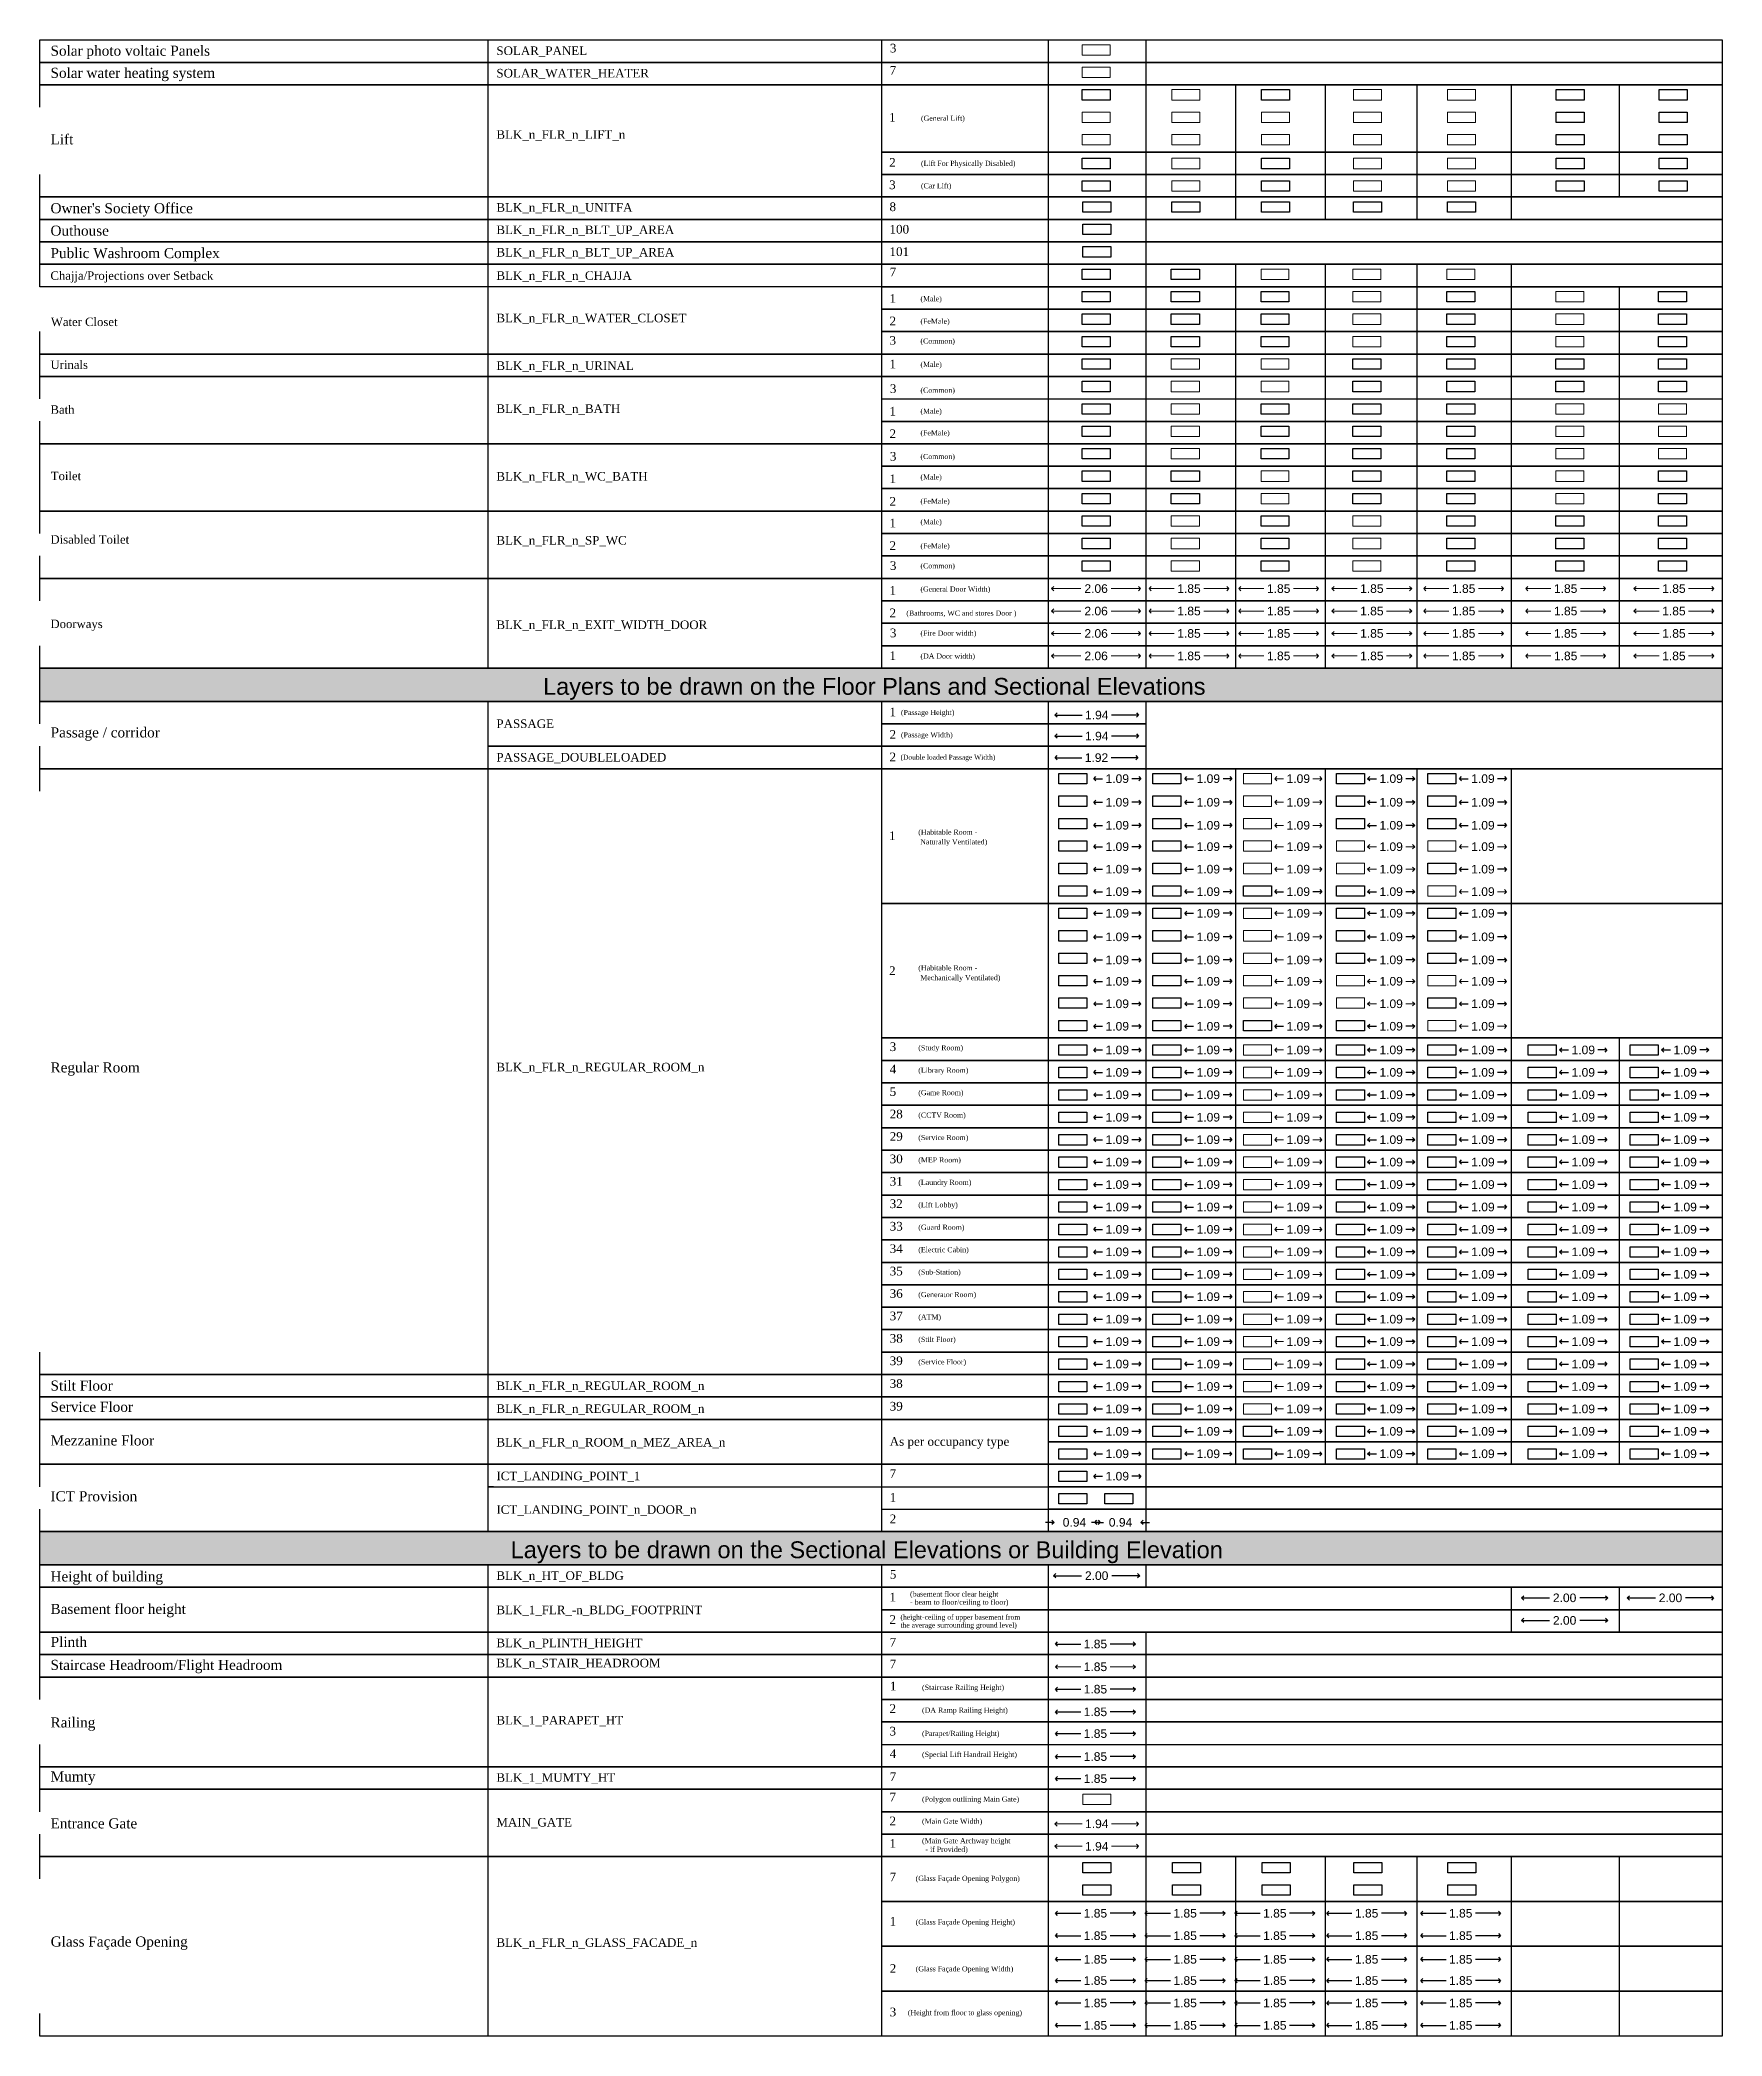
# Model space of a CAD drawing. Header units: metres. Extents: x -9481 to -9285, y 28740 to 57552.
# Drawn here: x -9481.26 to -9442.23, y 28739.76 to 28786.09 of the extents above; entities that cross this region are included whole.
import ezdxf

# ---------------------------------------------------------------- set-up
doc = ezdxf.new("R2010")
doc.units = ezdxf.units.M
doc.header["$PDMODE"] = 34
doc.header["$PDSIZE"] = -15
doc.linetypes.add('CONTINULUS', pattern=[0])
doc.linetypes.add('DASHED', pattern=[0.75, 0.5, -0.25])
for name, color, linetype, lineweight in [('BLK_1_FLR_-1_BATH', 7, 'Continuous', 0), ('BLK_1_FLR_-1_EXIT_WIDTH_DOOR', 7, 'Continuous', 0), ('BLK_1_FLR_-1_WATER_CLOSET', 7, 'Continuous', 0), ('BLK_1_FLR_-1_WC_BATH', 7, 'Continuous', 0), ('BLK_1_FLR_-2_BATH', 7, 'Continuous', 0), ('BLK_1_FLR_-2_EXIT_WIDTH_DOOR', 7, 'Continuous', 0), ('BLK_1_FLR_0_EXIT_WIDTH_DOOR', 7, 'Continuous', 0), ('BLK_1_FLR_0_LIFT_2', 1, 'DASHED', 9), ('BLK_1_FLR_0_LIFT_3', 1, 'DASHED', 9), ('BLK_1_FLR_1_BATH', 7, 'Continuous', 0), ('BLK_1_FLR_1_EXIT_WIDTH_DOOR', 7, 'Continuous', 0), ('BLK_1_FLR_1_LIFT_1', 7, 'Continuous', 0), ('BLK_1_FLR_1_LIFT_2', 1, 'DASHED', 9), ('BLK_1_FLR_1_LIFT_3', 1, 'DASHED', 9), ('BLK_1_FLR_1_SP_WC', 7, 'Continuous', 0), ('BLK_1_FLR_1_URINAL', 7, 'Continuous', 0), ('BLK_1_FLR_2_CHAJJA', 7, 'Continuous', 0), ('BLK_1_FLR_2_EXIT_WIDTH_DOOR', 7, 'Continuous', 0), ('BLK_1_FLR_2_LIFT_2', 1, 'DASHED', 9), ('BLK_1_FLR_2_LIFT_3', 1, 'DASHED', 9), ('BLK_1_FLR_2_REGULAR_ROOM_1', 7, 'Continuous', 0), ('BLK_1_FLR_2_REGULAR_ROOM_2', 7, 'Continuous', 0), ('BLK_1_FLR_2_REGULAR_ROOM_3', 7, 'Continuous', 0), ('BLK_1_FLR_2_REGULAR_ROOM_4', 7, 'Continuous', 0), ('BLK_1_FLR_2_REGULAR_ROOM_5', 7, 'Continuous', 0), ('BLK_1_FLR_2_URINAL', 7, 'Continuous', 0), ('BLK_1_FLR_2_WC_BATH', 7, 'Continuous', 0), ('BLK_1_FLR_3_CHAJJA', 7, 'Continuous', 0), ('BLK_1_FLR_3_EXIT_WIDTH_DOOR', 7, 'Continuous', 0), ('BLK_1_FLR_3_LIFT_1', 7, 'Continuous', 0), ('BLK_1_FLR_3_LIFT_2', 1, 'DASHED', 9), ('BLK_1_FLR_3_REGULAR_ROOM', 7, 'Continuous', 0), ('BLK_1_FLR_3_REGULAR_ROOM_5', 7, 'Continuous', 0), ('BLK_1_FLR_3_SP_WC', 7, 'Continuous', 0), ('BLK_1_FLR_3_WATER_CLOSET', 7, 'Continuous', 0), ('BLK_1_FLR_4_CHAJJA', 7, 'Continuous', 0), ('BLK_1_FLR_4_EXIT_WIDTH_DOOR', 7, 'Continuous', 0), ('BLK_1_FLR_4_LIFT_1', 7, 'Continuous', 0), ('BLK_1_FLR_4_LIFT_2', 1, 'DASHED', 9), ('BLK_1_FLR_4_LIFT_3', 1, 'DASHED', 9), ('BLK_1_FLR_4_REGULAR_ROOM_4', 7, 'Continuous', 0), ('BLK_1_FLR_4_REGULAR_ROOM_6', 7, 'Continuous', 0), ('BLK_1_STAIR_HEADROOM', 7, 'Continuous', 0), ('MAIN_GATE', 7, 'Continuous', 0), ('PLAN', 7, 'Continuous', 40), ('SOLAR_PANEL', 7, 'Continuous', 0), ('SOLAR_WATER_HEATER', 7, 'Continuous', 0)]:
    doc.layers.add(name, color=color, linetype=linetype, lineweight=lineweight)
for name, color, linetype, plot in [('BLK_1_FLR_-1_BLDG_FOOTPRINT', 7, 'Continuous', False), ('BLK_1_FLR_-1_LIFT_1', 7, 'Continuous', False), ('BLK_1_FLR_-1_LIFT_2', 7, 'Continuous', False), ('BLK_1_FLR_-1_LIFT_3', 7, 'Continuous', False), ('BLK_1_FLR_-1_REGULAR_ROOM_1', 7, 'Continuous', False), ('BLK_1_FLR_-1_SP_WC', 4, 'Continuous', False), ('BLK_1_FLR_-1_URINAL', 4, 'Continuous', False), ('BLK_1_FLR_-2_BLDG_FOOTPRINT', 7, 'Continuous', False), ('BLK_1_FLR_-2_LIFT_1', 7, 'Continuous', False), ('BLK_1_FLR_-2_LIFT_2', 7, 'Continuous', False), ('BLK_1_FLR_-2_LIFT_3', 7, 'Continuous', False), ('BLK_1_FLR_-2_REGULAR_ROOM_1', 7, 'Continuous', False), ('BLK_1_FLR_-2_SP_WC', 1, 'Continuous', False), ('BLK_1_FLR_-2_URINAL', 7, 'Continuous', False), ('BLK_1_FLR_-2_WATER_CLOSET', 6, 'Continuous', False), ('BLK_1_FLR_-2_WC_BATH', 7, 'Continuous', False), ('BLK_1_FLR_0_LIFT_1', 7, 'Continuous', False), ('BLK_1_FLR_0_REGULAR_ROOM_1', 1, 'Continuous', False), ('BLK_1_FLR_0_REGULAR_ROOM_2', 7, 'Continuous', False), ('BLK_1_FLR_0_REGULAR_ROOM_3', 7, 'Continuous', False), ('BLK_1_FLR_0_REGULAR_ROOM_4', 7, 'Continuous', False), ('BLK_1_FLR_0_REGULAR_ROOM_5', 7, 'Continuous', False), ('BLK_1_FLR_0_REGULAR_ROOM_6', 7, 'Continuous', False), ('BLK_1_FLR_0_SP_WC', 7, 'Continuous', False), ('BLK_1_FLR_0_URINAL', 4, 'Continuous', False), ('BLK_1_FLR_0_WC_BATH', 4, 'Continuous', False), ('BLK_1_FLR_1_REGULAR_ROOM_1', 7, 'Continuous', False), ('BLK_1_FLR_1_REGULAR_ROOM_2', 7, 'Continuous', False), ('BLK_1_FLR_1_REGULAR_ROOM_6', 7, 'Continuous', False), ('BLK_1_FLR_1_WATER_CLOSET', 1, 'Continuous', False), ('BLK_1_FLR_1_WC_BATH', 4, 'Continuous', False), ('BLK_1_FLR_2_BATH', 7, 'Continuous', False), ('BLK_1_FLR_2_LIFT_1', 7, 'Continuous', False), ('BLK_1_FLR_2_REGULAR_ROOM_6', 7, 'Continuous', False), ('BLK_1_FLR_2_SP_WC', 4, 'Continuous', False), ('BLK_1_FLR_2_WATER_CLOSET', 4, 'Continuous', False), ('BLK_1_FLR_3_REGULAR_ROOM_2', 7, 'Continuous', False), ('BLK_1_FLR_3_REGULAR_ROOM_3', 7, 'Continuous', False), ('BLK_1_FLR_3_REGULAR_ROOM_6', 7, 'Continuous', False), ('BLK_1_FLR_3_URINAL', 4, 'Continuous', False), ('BLK_1_FLR_3_WC_BATH', 4, 'Continuous', False), ('BLK_1_FLR_4_REGULAR_ROOM_1', 7, 'Continuous', False), ('BLK_1_FLR_4_REGULAR_ROOM_2', 7, 'Continuous', False), ('BLK_1_FLR_4_REGULAR_ROOM_3', 7, 'Continuous', False), ('BLK_1_FLR_4_REGULAR_ROOM_5', 7, 'Continuous', False), ('BLK_1_FLR_4_SP_WC', 4, 'Continuous', False), ('BLK_1_FLR_4_URINAL', 7, 'Continuous', False), ('BLK_1_FLR_4_WATER_CLOSET', 4, 'Continuous', False), ('BLK_1_HT_OF_BLDG', 5, 'Continuous', False), ('BLK_1_PARAPET_HT', 7, 'Continuous', False), ('PASSAGE', 7, 'Continuous', False)]:
    doc.layers.add(name, color=color, linetype=linetype, plot=plot)
for name, color, linetype in [('BLK_1_FLR_-1_ROOM_1_MEZ_AREA_1', 11, 'Continuous'), ('BLK_1_FLR_-1_ROOM_2_MEZ_AREA_1', 11, 'Continuous'), ('BLK_1_FLR_-2_ROOM_1_MEZ_AREA_1', 11, 'Continuous'), ('BLK_1_FLR_-2_ROOM_2_MEZ_AREA_1', 11, 'Continuous'), ('BLK_1_FLR_0_BATH', 7, 'Continuous'), ('BLK_1_FLR_0_CHAJJA', 7, 'Continuous'), ('BLK_1_FLR_0_GLASS_FACADE_1', 7, 'Continuous'), ('BLK_1_FLR_0_GLASS_FACADE_2', 7, 'Continuous'), ('BLK_1_FLR_0_ROOM_1_MEZ_AREA_1', 11, 'Continuous'), ('BLK_1_FLR_0_ROOM_2_MEZ_AREA_1', 11, 'Continuous'), ('BLK_1_FLR_0_UNITFA', 7, 'Continuous'), ('BLK_1_FLR_0_WATER_CLOSET', 7, 'Continuous'), ('BLK_1_FLR_1_CHAJJA', 7, 'Continuous'), ('BLK_1_FLR_1_GLASS_FACADE_1', 7, 'Continuous'), ('BLK_1_FLR_1_GLASS_FACADE_2', 7, 'Continuous'), ('BLK_1_FLR_1_REGULAR_ROOM_3', 7, 'Continuous'), ('BLK_1_FLR_1_REGULAR_ROOM_4', 7, 'Continuous'), ('BLK_1_FLR_1_REGULAR_ROOM_5', 7, 'Continuous'), ('BLK_1_FLR_1_ROOM_1_MEZ_AREA_1', 11, 'Continuous'), ('BLK_1_FLR_1_ROOM_2_MEZ_AREA_1', 11, 'Continuous'), ('BLK_1_FLR_1_UNITFA', 7, 'Continuous'), ('BLK_1_FLR_2_GLASS_FACADE_1', 7, 'Continuous'), ('BLK_1_FLR_2_GLASS_FACADE_2', 7, 'Continuous'), ('BLK_1_FLR_2_ROOM_1_MEZ_AREA_1', 11, 'Continuous'), ('BLK_1_FLR_2_ROOM_2_MEZ_AREA_1', 11, 'Continuous'), ('BLK_1_FLR_2_UNITFA', 7, 'Continuous'), ('BLK_1_FLR_3_GLASS_FACADE_1', 7, 'Continuous'), ('BLK_1_FLR_3_GLASS_FACADE_2', 7, 'Continuous'), ('BLK_1_FLR_3_REGULAR_ROOM_1', 7, 'Continuous'), ('BLK_1_FLR_3_ROOM_1_MEZ_AREA_1', 11, 'Continuous'), ('BLK_1_FLR_3_ROOM_2_MEZ_AREA_1', 11, 'Continuous'), ('BLK_1_FLR_3_UNITFA', 7, 'Continuous'), ('BLK_1_FLR_4_GLASS_FACADE_1', 7, 'Continuous'), ('BLK_1_FLR_4_GLASS_FACADE_2', 7, 'Continuous'), ('BLK_1_FLR_4_ROOM_1_MEZ_AREA_1', 11, 'Continuous'), ('BLK_1_FLR_4_ROOM_2_MEZ_AREA_1', 11, 'Continuous'), ('BLK_1_FLR_4_UNITFA', 7, 'Continuous'), ('BLK_1_MUMTY_HT', 7, 'Continuous'), ('BLK_1_PLANTATION_GREENSTRIP', 7, 'Continuous'), ('BLK_1_PLINTH_HEIGHT', 7, 'Continuous'), ('HATCH', 7, 'Continuous'), ('ICT_LANDING_POINT_1', 7, 'Continuous'), ('ICT_LANDING_POINT_1_DOOR_1', 7, 'Continuous'), ('ICT_LANDING_POINT_1_DOOR_2', 7, 'Continuous'), ('PASSAGE_DOUBLELOADED', 7, 'Continuous')]:
    doc.layers.add(name, color=color, linetype=linetype)
for name, color, linetype, true_color, plot in [('BLK_1_FLR_0_BLT_UP_AREA', 7, 'Continuous', 0x995f4c, False), ('BLK_1_FLR_3_BATH', 7, 'Continuous', 0x995f4c, False), ('BLK_1_FLR_4_BATH', 7, 'Continuous', 0x995f4c, False), ('BLK_1_FLR_4_WC_BATH', 7, 'Continuous', 0x995f4c, False)]:
    doc.layers.add(name, color=color, linetype=linetype, true_color=true_color, plot=plot)
doc.styles.add('Arial', font='arial.ttf', dxfattribs={"height": 0.2})
doc.styles.add('MtXpl_Georgia', font='georgiab.ttf')
doc.styles.get("Standard").update_dxf_attribs({"font": 'arial.ttf', "height": 0.25})
doc.styles.add('style2', font='arial.ttf', dxfattribs={"height": 0.3})
doc.dimstyles.new('INT DIM', dxfattribs={"dimtxt": 0.3, "dimasz": 0.1, "dimexe": 0.18, "dimexo": 0.0625, "dimgap": 0.09, "dimtad": 0, "dimzin": 0, "dimdsep": 46, "dimtxsty": 'style2', "dimblk": 'OPEN90', "dimcen": 0.09, "dimse1": 1, "dimse2": 1, "dimclrd": 250, "dimclrt": 256, "dimadec": 0, "dimazin": 0, "dimtfac": 1, "dimtofl": 0, "dimtmove": 0, "dimatfit": 3, "dimfxl": 0.18, "dimtolj": 1, "dimtzin": 0, "dimlwd": -1, "dimarcsym": 0})

msp = doc.modelspace()

# ---------------------------------------------------------------- texts
at = {"linetype": 'CONTINULUS', "style": 'MtXpl_Georgia'}
for s, height, p in [('Solar photo voltaic Panels', 0.23406, (-9481.013, 28785.719)), ('3', 0.201, (-9461.538, 28785.796)), ('SOLAR_PANEL', 0.19901, (-9470.667, 28785.736)), ('Solar water heating system', 0.23406, (-9481.013, 28785.205)), ('SOLAR_WATER_HEATER', 0.19901, (-9470.667, 28785.215)), ('7', 0.201, (-9461.543, 28785.278)), ('1', 0.201, (-9461.555, 28784.19)), ('(General Lift)', 0.11941, (-9460.816, 28784.209)), ('Lift', 0.2341, (-9481.013, 28783.662)), ('BLK_n_FLR_n_LIFT_n', 0.19901, (-9470.667, 28783.791)), ('2', 0.201, (-9461.555, 28783.143)), ('(Lift For Physically Disabled)', 0.11941, (-9460.816, 28783.163)), ('3', 0.201, (-9461.555, 28782.623)), ('(Car Lift)', 0.1194, (-9460.816, 28782.642)), ("Owner's Society Office", 0.23406, (-9481.013, 28782.064)), ('BLK_n_FLR_n_UNITFA', 0.19901, (-9470.667, 28782.1)), ('8', 0.201, (-9461.547, 28782.113)), ('Outhouse', 0.2341, (-9481.013, 28781.543)), ('BLK_n_FLR_n_BLT_UP_AREA', 0.19901, (-9470.667, 28781.58)), ('100', 0.2012, (-9461.547, 28781.592)), ('Public Washroom Complex', 0.23406, (-9481.013, 28781.022)), ('BLK_n_FLR_n_BLT_UP_AREA', 0.19901, (-9470.667, 28781.059)), ('101', 0.2012, (-9461.547, 28781.072)), ('Chajja/Projections over Setback', 0.19505, (-9481.014, 28780.519)), ('BLK_n_FLR_n_CHAJJA', 0.19901, (-9470.667, 28780.518)), ('7', 0.201, (-9461.543, 28780.596)), ('1', 0.201, (-9461.547, 28779.986)), ('(Male)', 0.1194, (-9460.829, 28780.021)), ('Water Closet', 0.19505, (-9481.004, 28779.446)), ('BLK_n_FLR_n_WATER_CLOSET', 0.19901, (-9470.667, 28779.533)), ('2', 0.201, (-9461.546, 28779.463)), ('(FeMale)', 0.1194, (-9460.829, 28779.498)), ('3', 0.201, (-9461.546, 28779.013)), ('(Common)', 0.1194, (-9460.829, 28779.039)), ('Urinals', 0.1951, (-9481.012, 28778.451)), ('BLK_n_FLR_n_URINAL', 0.19901, (-9470.667, 28778.427)), ('1', 0.201, (-9461.547, 28778.465)), ('(Male)', 0.1194, (-9460.829, 28778.497)), ('3', 0.201, (-9461.538, 28777.892)), ('Bath', 0.1951, (-9481.013, 28777.41)), ('BLK_n_FLR_n_BATH', 0.19901, (-9470.667, 28777.43)), ('(Common)', 0.1194, (-9460.829, 28777.898)), ('1', 0.201, (-9461.547, 28777.369)), ('(Male)', 0.1194, (-9460.829, 28777.413)), ('2', 0.201, (-9461.546, 28776.846)), ('(FeMale)', 0.1194, (-9460.829, 28776.909)), ('3', 0.201, (-9461.538, 28776.323)), ('(Common)', 0.1194, (-9460.829, 28776.359)), ('Toilet', 0.1951, (-9481.006, 28775.87)), ('BLK_n_FLR_n_WC_BATH', 0.19901, (-9470.667, 28775.859)), ('1', 0.201, (-9461.547, 28775.801)), ('(Male)', 0.1194, (-9460.829, 28775.883)), ('2', 0.201, (-9461.546, 28775.278)), ('(FeMale)', 0.1194, (-9460.829, 28775.323)), ('1', 0.201, (-9461.547, 28774.775)), ('(Male)', 0.1194, (-9460.829, 28774.845)), ('Disabled Toilet', 0.19505, (-9481.013, 28774.396)), ('BLK_n_FLR_n_SP_WC', 0.19901, (-9470.667, 28774.374)), ('2', 0.201, (-9461.546, 28774.252)), ('(FeMale)', 0.1194, (-9460.829, 28774.286)), ('3', 0.201, (-9461.538, 28773.787)), ('(Common)', 0.1194, (-9460.829, 28773.822)), ('1', 0.201, (-9461.547, 28773.213)), ('(General Door Width)', 0.11941, (-9460.829, 28773.283)), ('Doorways', 0.1951, (-9481.013, 28772.437)), ('BLK_n_FLR_n_EXIT_WIDTH_DOOR', 0.19901, (-9470.667, 28772.414)), ('2', 0.201, (-9461.546, 28772.69)), ('(Bathrooms, WC and stores Door )', 0.11941, (-9461.156, 28772.724)), ('3', 0.201, (-9461.538, 28772.225)), ('(Fire Door width)', 0.11941, (-9460.829, 28772.26)), ('1', 0.201, (-9461.547, 28771.697)), ('(DA Door width)', 0.11941, (-9460.829, 28771.728)), ('PASSAGE', 0.199, (-9470.667, 28770.118)), ('1', 0.201, (-9461.547, 28770.39)), ('(Passage Height)', 0.11941, (-9461.281, 28770.42)), ('Passage / corridor', 0.23406, (-9481.009, 28769.899)), ('2', 0.201, (-9461.546, 28769.867)), ('(Passage Width)', 0.11941, (-9461.281, 28769.9)), ('PASSAGE_DOUBLELOADED', 0.19901, (-9470.667, 28769.34)), ('2', 0.201, (-9461.546, 28769.346)), ('(Double loaded Passage Width)', 0.11344, (-9461.291, 28769.384)), ('1', 0.201, (-9461.558, 28767.517)), ('(Habitable Room -', 0.11941, (-9460.878, 28767.642)), (' Naturally Ventilated)', 0.11941, (-9460.878, 28767.417)), ('2', 0.201, (-9461.558, 28764.385)), ('(Habitable Room -', 0.11941, (-9460.878, 28764.492)), (' Mechanically Ventilated)', 0.11941, (-9460.878, 28764.266)), ('3', 0.201, (-9461.543, 28762.621)), ('Regular Room', 0.23406, (-9481.013, 28762.125)), ('BLK_n_FLR_n_REGULAR_ROOM_n', 0.19901, (-9470.667, 28762.15)), ('(Study Room)', 0.11941, (-9460.878, 28762.638)), ('4', 0.201, (-9461.543, 28762.101)), ('(Library Room)', 0.11941, (-9460.878, 28762.117)), ('5', 0.201, (-9461.543, 28761.58)), ('(Game Room)', 0.11941, (-9460.878, 28761.597)), ('28', 0.2012, (-9461.543, 28761.059)), ('(CCTV Room)', 0.11941, (-9460.878, 28761.076)), ('29', 0.2012, (-9461.543, 28760.539)), ('(Service Room)', 0.11941, (-9460.878, 28760.555)), ('30', 0.2012, (-9461.543, 28760.018)), ('(MEP Room)', 0.1194, (-9460.878, 28760.035)), ('31', 0.2012, (-9461.543, 28759.498)), ('(Laundry Room)', 0.11941, (-9460.878, 28759.514)), ('32', 0.2012, (-9461.543, 28758.977)), ('(Lift Lobby)', 0.11941, (-9460.878, 28758.994)), ('33', 0.2012, (-9461.543, 28758.456)), ('(Guard Room)', 0.11941, (-9460.878, 28758.473)), ('34', 0.2012, (-9461.543, 28757.936)), ('(Electric Cabin)', 0.11941, (-9460.878, 28757.952)), ('35', 0.2012, (-9461.543, 28757.415)), ('(Sub-Station)', 0.11941, (-9460.878, 28757.432)), ('36', 0.2012, (-9461.543, 28756.894)), ('(Generator Room)', 0.11941, (-9460.878, 28756.911)), ('37', 0.2012, (-9461.543, 28756.374)), ('(ATM)', 0.1194, (-9460.878, 28756.39)), ('38', 0.2012, (-9461.543, 28755.853)), ('(Stilt Floor)', 0.11941, (-9460.878, 28755.87)), ('39', 0.2012, (-9461.543, 28755.332)), ('(Service Floor)', 0.11941, (-9460.878, 28755.349)), ('Stilt Floor', 0.23406, (-9481.013, 28754.741)), ('BLK_n_FLR_n_REGULAR_ROOM_n', 0.19901, (-9470.667, 28754.754)), ('38', 0.2012, (-9461.543, 28754.805)), ('Service Floor', 0.23406, (-9481.013, 28754.248)), ('39', 0.2012, (-9461.543, 28754.279)), ('BLK_n_FLR_n_REGULAR_ROOM_n', 0.19901, (-9470.667, 28754.224)), ('Mezzanine Floor', 0.23406, (-9481.013, 28753.468)), ('BLK_n_FLR_n_ROOM_n_MEZ_AREA_n', 0.19901, (-9470.667, 28753.444)), ('As per occupancy type', 0.20122, (-9461.543, 28753.46)), ('ICT_LANDING_POINT_1', 0.19901, (-9470.667, 28752.662)), ('7', 0.201, (-9461.543, 28752.717)), ('ICT Provision', 0.23406, (-9481.013, 28752.173)), ('1', 0.201, (-9461.543, 28752.165)), ('ICT_LANDING_POINT_n_DOOR_n', 0.19901, (-9470.667, 28751.882)), ('2', 0.201, (-9461.543, 28751.664)), ('Height of building', 0.23406, (-9481.013, 28750.312)), ('BLK_n_HT_OF_BLDG', 0.19901, (-9470.667, 28750.349)), ('5', 0.201, (-9461.539, 28750.378)), ('1', 0.201, (-9461.547, 28749.85)), ('- beam to floor/ceiling to floor)', 0.11941, (-9461.07, 28749.773)), ('(basement floor clear height', 0.11941, (-9461.07, 28749.963)), ('Basement floor height', 0.23406, (-9481.013, 28749.558)), ('BLK_1_FLR_-n_BLDG_FOOTPRINT', 0.19901, (-9470.667, 28749.553)), ('2', 0.201, (-9461.547, 28749.329)), ('the average surrounding ground level)', 0.11582, (-9461.293, 28749.241)), ('(height-ceiling of upper basement from ', 0.11582, (-9461.293, 28749.426)), ('Plinth', 0.2341, (-9481.009, 28748.793)), ('BLK_n_PLINTH_HEIGHT', 0.19901, (-9470.667, 28748.786)), ('7', 0.201, (-9461.543, 28748.803)), ('Staircase Headroom/Flight Headroom', 0.23406, (-9481.013, 28748.259)), ('BLK_n_STAIR_HEADROOM', 0.19901, (-9470.667, 28748.32)), ('7', 0.201, (-9461.543, 28748.298)), ('1', 0.201, (-9461.538, 28747.784)), ('(Staircase Railing Height)', 0.11941, (-9460.792, 28747.795)), ('Railing', 0.2341, (-9481.013, 28746.924)), ('BLK_1_PARAPET_HT', 0.19901, (-9470.667, 28746.993)), ('2', 0.201, (-9461.546, 28747.261)), ('(DA Ramp Railing Height)', 0.11941, (-9460.792, 28747.267)), ('3', 0.201, (-9461.547, 28746.738)), ('(Parapet/Railing Height)', 0.11941, (-9460.792, 28746.727)), ('4', 0.201, (-9461.543, 28746.215)), ('(Special Lift Handrail Height)', 0.11941, (-9460.792, 28746.24)), ('Mumty', 0.2341, (-9481.009, 28745.669)), ('BLK_1_MUMTY_HT', 0.19901, (-9470.667, 28745.663)), ('7', 0.201, (-9461.543, 28745.679)), ('7', 0.201, (-9461.547, 28745.21)), ('(Polygon outlining Main Gate)', 0.11941, (-9460.792, 28745.202)), ('Entrance Gate', 0.23406, (-9481.013, 28744.581)), ('MAIN_GATE', 0.199, (-9470.667, 28744.625)), ('2', 0.201, (-9461.547, 28744.654)), ('(Main Gate Width)', 0.11941, (-9460.792, 28744.688)), ('1', 0.201, (-9461.547, 28744.134)), ('(Main Gate Archway height ', 0.11941, (-9460.792, 28744.236)), ('- if Provided)', 0.11941, (-9460.712, 28744.036)), ('7', 0.201, (-9461.543, 28743.356)), ('(Glass Façade Opening Polygon)', 0.11941, (-9460.939, 28743.363)), ('1', 0.201, (-9461.543, 28742.326)), ('(Glass Façade Opening Height)', 0.11941, (-9460.939, 28742.349)), ('Glass Façade Opening', 0.23406, (-9481.009, 28741.839)), ('BLK_n_FLR_n_GLASS_FACADE_n', 0.19901, (-9470.667, 28741.833)), ('2', 0.201, (-9461.543, 28741.231)), ('(Glass Façade Opening Width)', 0.11941, (-9460.939, 28741.264)), ('3', 0.201, (-9461.543, 28740.221)), ('(Height from floor to glass opening)', 0.11941, (-9461.121, 28740.247))]:
    msp.add_text(s, height=height, dxfattribs=at).set_placement(p)

# ---------------------------------------------------------------- blocks, each defined once
blk = doc.blocks.new('H3')
at = {"layer": 'HATCH', "linetype": 'CONTINULUS', "ltscale": 0.05, "true_color": 0xf7abae}
h = blk.add_hatch(color=241, dxfattribs=at)
h.dxf.hatch_style = 1
h.paths.add_polyline_path([(-9435.455, 28800.338), (-9435.455, 28799.565), (-9396.427, 28799.565), (-9396.427, 28800.338)])
blk.add_lwpolyline([(-9435.455, 28800.338), (-9396.427, 28800.338), (-9396.427, 28799.565), (-9435.455, 28799.565), (-9435.455, 28800.338)], close=True)
at = {"color": 18, "true_color": 0x000000, "insert": (-9423.782, 28800.11), "char_height": 0.39118, "attachment_point": 1}
blk.add_mtext_dynamic_manual_height_columns('Layers to be drawn on the Floor Plans and Sectional Elevations', width=16.98219, gutter_width=1.633, heights=[0], dxfattribs=at)
blk = doc.blocks.new('J4')
at = {"layer": 'HATCH', "linetype": 'CONTINULUS', "ltscale": 0.05, "true_color": 0xf7abae}
h = blk.add_hatch(color=241, dxfattribs=at)
h.dxf.hatch_style = 1
h.paths.add_polyline_path([(-9435.455, 28796.771), (-9435.455, 28795.998), (-9396.427, 28795.998), (-9396.427, 28796.771)])
blk.add_lwpolyline([(-9435.455, 28796.771), (-9396.427, 28796.771), (-9396.427, 28795.998), (-9435.455, 28795.998), (-9435.455, 28796.771)], close=True)
at = {"color": 18, "true_color": 0x000000, "insert": (-9424.534, 28796.544), "char_height": 0.39118, "attachment_point": 1}
blk.add_mtext_dynamic_manual_height_columns('Layers to be drawn on the Sectional Elevations or Building Elevation', width=18.54654, gutter_width=1.633, heights=[0], dxfattribs=at)
blk = doc.blocks.new('_Open90')
at = {"layer": 'PLAN', "color": 0, "lineweight": -2}
for p, q in [((0, 0), (-1, 0)), ((-0.5, 0.5), (0, 0)), ((0, 0), (-0.5, -0.5))]:
    blk.add_line(p, q, dxfattribs=at)
blk = doc.blocks.new('*D55')
at = {"layer": 'Defpoints', "color": 0, "transparency": 16777216}
for p in [(-9457.709, 28770.628), (-9455.767, 28770.628), (-9455.767, 28770.418)]:
    blk.add_point(p, dxfattribs=at)
at = {"layer": 'PASSAGE', "color": 250, "transparency": 16777216}
for p, q in [((-9457.609, 28770.418), (-9457.078, 28770.418)), ((-9455.867, 28770.418), (-9456.398, 28770.418))]:
    blk.add_line(p, q, dxfattribs=at)
at = {"layer": 'PASSAGE', "color": 250, "transparency": 16777216, "xscale": 0.1, "yscale": 0.1, "zscale": 0.1, "rotation": 180}
blk.add_blockref('_Open90', (-9457.709, 28770.418), dxfattribs=at)
at = {"layer": 'PASSAGE', "color": 250, "transparency": 16777216, "xscale": 0.1, "yscale": 0.1, "zscale": 0.1}
blk.add_blockref('_Open90', (-9455.767, 28770.418), dxfattribs=at)
at = {"layer": 'PASSAGE', "transparency": 16777216, "insert": (-9456.738, 28770.418), "char_height": 0.2, "attachment_point": 5, "style": 'Arial', "bg_fill": 3, "box_fill_scale": 1.1, "bg_fill_color": 256, "bg_fill_true_color": 13158600, "bg_fill_transparency": 0}
blk.add_mtext('\\A1;1.94', dxfattribs=at)
blk = doc.blocks.new('*D56')
at = {"layer": 'Defpoints', "color": 0, "transparency": 16777216}
for p in [(-9457.709, 28770.139), (-9455.767, 28770.139), (-9455.767, 28769.93)]:
    blk.add_point(p, dxfattribs=at)
at = {"layer": 'PASSAGE', "color": 250, "transparency": 16777216}
for p, q in [((-9457.609, 28769.93), (-9457.078, 28769.93)), ((-9455.867, 28769.93), (-9456.398, 28769.93))]:
    blk.add_line(p, q, dxfattribs=at)
at = {"layer": 'PASSAGE', "color": 250, "transparency": 16777216, "xscale": 0.1, "yscale": 0.1, "zscale": 0.1, "rotation": 180}
blk.add_blockref('_Open90', (-9457.709, 28769.93), dxfattribs=at)
at = {"layer": 'PASSAGE', "color": 250, "transparency": 16777216, "xscale": 0.1, "yscale": 0.1, "zscale": 0.1}
blk.add_blockref('_Open90', (-9455.767, 28769.93), dxfattribs=at)
at = {"layer": 'PASSAGE', "transparency": 16777216, "insert": (-9456.738, 28769.93), "char_height": 0.2, "attachment_point": 5, "style": 'Arial', "bg_fill": 3, "box_fill_scale": 1.1, "bg_fill_color": 256, "bg_fill_true_color": 13158600, "bg_fill_transparency": 0}
blk.add_mtext('\\A1;1.94', dxfattribs=at)
blk = doc.blocks.new('*D57')
at = {"layer": 'Defpoints', "color": 0, "linetype": 'CONTINULUS', "ltscale": 0.05, "transparency": 16777216}
for p in [(-9457.704, 28769.635), (-9455.784, 28769.635), (-9455.784, 28769.429)]:
    blk.add_point(p, dxfattribs=at)
at = {"layer": 'PASSAGE_DOUBLELOADED', "color": 250, "ltscale": 0.05, "transparency": 16777216}
for p, q in [((-9457.604, 28769.429), (-9457.084, 28769.429)), ((-9455.884, 28769.429), (-9456.405, 28769.429))]:
    blk.add_line(p, q, dxfattribs=at)
at = {"layer": 'PASSAGE_DOUBLELOADED', "color": 250, "linetype": 'CONTINULUS', "ltscale": 0.05, "transparency": 16777216, "xscale": 0.1, "yscale": 0.1, "zscale": 0.1, "rotation": 180}
blk.add_blockref('_Open90', (-9457.704, 28769.429), dxfattribs=at)
at = {"layer": 'PASSAGE_DOUBLELOADED', "color": 250, "linetype": 'CONTINULUS', "ltscale": 0.05, "transparency": 16777216, "xscale": 0.1, "yscale": 0.1, "zscale": 0.1}
blk.add_blockref('_Open90', (-9455.784, 28769.429), dxfattribs=at)
at = {"layer": 'PASSAGE_DOUBLELOADED', "linetype": 'CONTINULUS', "ltscale": 0.05, "transparency": 16777216, "insert": (-9456.744, 28769.429), "char_height": 0.2, "attachment_point": 5, "style": 'Arial', "bg_fill": 3, "box_fill_scale": 1.1, "bg_fill_color": 256, "bg_fill_true_color": 13158600, "bg_fill_transparency": 0}
blk.add_mtext('\\A1;1.92', dxfattribs=at)
blk = doc.blocks.new('*D58')
at = {"layer": 'BLK_1_FLR_0_REGULAR_ROOM_1', "color": 250, "ltscale": 0.05, "transparency": 16777216}
for p, q in [((-9456.709, 28768.941), (-9456.602, 28768.941)), ((-9455.814, 28768.941), (-9455.921, 28768.941))]:
    blk.add_line(p, q, dxfattribs=at)
at = {"layer": 'Defpoints', "color": 0, "linetype": 'CONTINULUS', "ltscale": 0.05, "transparency": 16777216}
for p in [(-9456.809, 28769.062), (-9455.714, 28769.062), (-9455.714, 28768.941)]:
    blk.add_point(p, dxfattribs=at)
at = {"layer": 'BLK_1_FLR_0_REGULAR_ROOM_1', "color": 250, "linetype": 'CONTINULUS', "ltscale": 0.05, "transparency": 16777216, "xscale": 0.1, "yscale": 0.1, "zscale": 0.1, "rotation": 180}
blk.add_blockref('_Open90', (-9456.809, 28768.941), dxfattribs=at)
at = {"layer": 'BLK_1_FLR_0_REGULAR_ROOM_1', "color": 250, "linetype": 'CONTINULUS', "ltscale": 0.05, "transparency": 16777216, "xscale": 0.1, "yscale": 0.1, "zscale": 0.1}
blk.add_blockref('_Open90', (-9455.714, 28768.941), dxfattribs=at)
at = {"layer": 'BLK_1_FLR_0_REGULAR_ROOM_1', "linetype": 'CONTINULUS', "ltscale": 0.05, "transparency": 16777216, "insert": (-9456.262, 28768.941), "char_height": 0.2, "attachment_point": 5, "style": 'Arial', "bg_fill": 3, "box_fill_scale": 1.1, "bg_fill_color": 256, "bg_fill_true_color": 13158600, "bg_fill_transparency": 0}
blk.add_mtext('\\A1;1.09', dxfattribs=at)
blk = doc.blocks.new('*D59')
at = {"layer": 'BLK_1_FLR_1_REGULAR_ROOM_1', "color": 250, "transparency": 16777216}
for p, q in [((-9454.597, 28768.941), (-9454.49, 28768.941)), ((-9453.702, 28768.941), (-9453.809, 28768.941))]:
    blk.add_line(p, q, dxfattribs=at)
at = {"layer": 'Defpoints', "color": 0, "transparency": 16777216}
for p in [(-9454.697, 28769.062), (-9453.602, 28769.062), (-9453.602, 28768.941)]:
    blk.add_point(p, dxfattribs=at)
at = {"layer": 'BLK_1_FLR_1_REGULAR_ROOM_1', "color": 250, "transparency": 16777216, "xscale": 0.1, "yscale": 0.1, "zscale": 0.1, "rotation": 180}
blk.add_blockref('_Open90', (-9454.697, 28768.941), dxfattribs=at)
at = {"layer": 'BLK_1_FLR_1_REGULAR_ROOM_1', "color": 250, "transparency": 16777216, "xscale": 0.1, "yscale": 0.1, "zscale": 0.1}
blk.add_blockref('_Open90', (-9453.602, 28768.941), dxfattribs=at)
at = {"layer": 'BLK_1_FLR_1_REGULAR_ROOM_1', "transparency": 16777216, "insert": (-9454.15, 28768.941), "char_height": 0.2, "attachment_point": 5, "style": 'Arial', "bg_fill": 3, "box_fill_scale": 1.1, "bg_fill_color": 256, "bg_fill_true_color": 13158600, "bg_fill_transparency": 0}
blk.add_mtext('\\A1;1.09', dxfattribs=at)
blk = doc.blocks.new('*D60')
at = {"layer": 'BLK_1_FLR_2_REGULAR_ROOM_1', "color": 250, "transparency": 16777216}
for p, q in [((-9452.509, 28768.941), (-9452.402, 28768.941)), ((-9451.614, 28768.941), (-9451.721, 28768.941))]:
    blk.add_line(p, q, dxfattribs=at)
at = {"layer": 'Defpoints', "color": 0, "transparency": 16777216}
for p in [(-9452.609, 28769.062), (-9451.514, 28769.062), (-9451.514, 28768.941)]:
    blk.add_point(p, dxfattribs=at)
at = {"layer": 'BLK_1_FLR_2_REGULAR_ROOM_1', "color": 250, "transparency": 16777216, "xscale": 0.1, "yscale": 0.1, "zscale": 0.1, "rotation": 180}
blk.add_blockref('_Open90', (-9452.609, 28768.941), dxfattribs=at)
at = {"layer": 'BLK_1_FLR_2_REGULAR_ROOM_1', "color": 250, "transparency": 16777216, "xscale": 0.1, "yscale": 0.1, "zscale": 0.1}
blk.add_blockref('_Open90', (-9451.514, 28768.941), dxfattribs=at)
at = {"layer": 'BLK_1_FLR_2_REGULAR_ROOM_1', "transparency": 16777216, "insert": (-9452.062, 28768.941), "char_height": 0.2, "attachment_point": 5, "style": 'Arial', "bg_fill": 3, "box_fill_scale": 1.1, "bg_fill_color": 256, "bg_fill_true_color": 13158600, "bg_fill_transparency": 0}
blk.add_mtext('\\A1;1.09', dxfattribs=at)
blk = doc.blocks.new('*D61')
at = {"layer": 'BLK_1_FLR_3_REGULAR_ROOM_1', "color": 250, "transparency": 16777216}
for p, q in [((-9450.356, 28768.941), (-9450.249, 28768.941)), ((-9449.461, 28768.941), (-9449.568, 28768.941))]:
    blk.add_line(p, q, dxfattribs=at)
at = {"layer": 'Defpoints', "color": 0, "transparency": 16777216}
for p in [(-9450.456, 28769.062), (-9449.361, 28769.062), (-9449.361, 28768.941)]:
    blk.add_point(p, dxfattribs=at)
at = {"layer": 'BLK_1_FLR_3_REGULAR_ROOM_1', "color": 250, "transparency": 16777216, "xscale": 0.1, "yscale": 0.1, "zscale": 0.1, "rotation": 180}
blk.add_blockref('_Open90', (-9450.456, 28768.941), dxfattribs=at)
at = {"layer": 'BLK_1_FLR_3_REGULAR_ROOM_1', "color": 250, "transparency": 16777216, "xscale": 0.1, "yscale": 0.1, "zscale": 0.1}
blk.add_blockref('_Open90', (-9449.361, 28768.941), dxfattribs=at)
at = {"layer": 'BLK_1_FLR_3_REGULAR_ROOM_1', "transparency": 16777216, "insert": (-9449.908, 28768.941), "char_height": 0.2, "attachment_point": 5, "style": 'Arial', "bg_fill": 3, "box_fill_scale": 1.1, "bg_fill_color": 256, "bg_fill_true_color": 13158600, "bg_fill_transparency": 0}
blk.add_mtext('\\A1;1.09', dxfattribs=at)
blk = doc.blocks.new('*D62')
at = {"layer": 'BLK_1_FLR_4_REGULAR_ROOM_1', "color": 250, "transparency": 16777216}
for p, q in [((-9448.225, 28768.941), (-9448.118, 28768.941)), ((-9447.33, 28768.941), (-9447.437, 28768.941))]:
    blk.add_line(p, q, dxfattribs=at)
at = {"layer": 'Defpoints', "color": 0, "transparency": 16777216}
for p in [(-9448.325, 28769.062), (-9447.23, 28769.062), (-9447.23, 28768.941)]:
    blk.add_point(p, dxfattribs=at)
at = {"layer": 'BLK_1_FLR_4_REGULAR_ROOM_1', "color": 250, "transparency": 16777216, "xscale": 0.1, "yscale": 0.1, "zscale": 0.1, "rotation": 180}
blk.add_blockref('_Open90', (-9448.325, 28768.941), dxfattribs=at)
at = {"layer": 'BLK_1_FLR_4_REGULAR_ROOM_1', "color": 250, "transparency": 16777216, "xscale": 0.1, "yscale": 0.1, "zscale": 0.1}
blk.add_blockref('_Open90', (-9447.23, 28768.941), dxfattribs=at)
at = {"layer": 'BLK_1_FLR_4_REGULAR_ROOM_1', "transparency": 16777216, "insert": (-9447.778, 28768.941), "char_height": 0.2, "attachment_point": 5, "style": 'Arial', "bg_fill": 3, "box_fill_scale": 1.1, "bg_fill_color": 256, "bg_fill_true_color": 13158600, "bg_fill_transparency": 0}
blk.add_mtext('\\A1;1.09', dxfattribs=at)
blk = doc.blocks.new('*D63')
at = {"layer": 'BLK_1_FLR_0_REGULAR_ROOM_2', "color": 250, "transparency": 16777216}
for p, q in [((-9456.709, 28768.394), (-9456.602, 28768.394)), ((-9455.814, 28768.394), (-9455.921, 28768.394))]:
    blk.add_line(p, q, dxfattribs=at)
at = {"layer": 'Defpoints', "color": 0, "transparency": 16777216}
for p in [(-9456.809, 28768.514), (-9455.714, 28768.514), (-9455.714, 28768.394)]:
    blk.add_point(p, dxfattribs=at)
at = {"layer": 'BLK_1_FLR_0_REGULAR_ROOM_2', "color": 250, "transparency": 16777216, "xscale": 0.1, "yscale": 0.1, "zscale": 0.1, "rotation": 180}
blk.add_blockref('_Open90', (-9456.809, 28768.394), dxfattribs=at)
at = {"layer": 'BLK_1_FLR_0_REGULAR_ROOM_2', "color": 250, "transparency": 16777216, "xscale": 0.1, "yscale": 0.1, "zscale": 0.1}
blk.add_blockref('_Open90', (-9455.714, 28768.394), dxfattribs=at)
at = {"layer": 'BLK_1_FLR_0_REGULAR_ROOM_2', "transparency": 16777216, "insert": (-9456.262, 28768.394), "char_height": 0.2, "attachment_point": 5, "style": 'Arial', "bg_fill": 3, "box_fill_scale": 1.1, "bg_fill_color": 256, "bg_fill_true_color": 13158600, "bg_fill_transparency": 0}
blk.add_mtext('\\A1;1.09', dxfattribs=at)
blk = doc.blocks.new('*D64')
at = {"layer": 'BLK_1_FLR_1_REGULAR_ROOM_2', "color": 250, "transparency": 16777216}
for p, q in [((-9454.597, 28768.394), (-9454.49, 28768.394)), ((-9453.702, 28768.394), (-9453.809, 28768.394))]:
    blk.add_line(p, q, dxfattribs=at)
at = {"layer": 'Defpoints', "color": 0, "transparency": 16777216}
for p in [(-9454.697, 28768.514), (-9453.602, 28768.514), (-9453.602, 28768.394)]:
    blk.add_point(p, dxfattribs=at)
at = {"layer": 'BLK_1_FLR_1_REGULAR_ROOM_2', "color": 250, "transparency": 16777216, "xscale": 0.1, "yscale": 0.1, "zscale": 0.1, "rotation": 180}
blk.add_blockref('_Open90', (-9454.697, 28768.394), dxfattribs=at)
at = {"layer": 'BLK_1_FLR_1_REGULAR_ROOM_2', "color": 250, "transparency": 16777216, "xscale": 0.1, "yscale": 0.1, "zscale": 0.1}
blk.add_blockref('_Open90', (-9453.602, 28768.394), dxfattribs=at)
at = {"layer": 'BLK_1_FLR_1_REGULAR_ROOM_2', "transparency": 16777216, "insert": (-9454.15, 28768.394), "char_height": 0.2, "attachment_point": 5, "style": 'Arial', "bg_fill": 3, "box_fill_scale": 1.1, "bg_fill_color": 256, "bg_fill_true_color": 13158600, "bg_fill_transparency": 0}
blk.add_mtext('\\A1;1.09', dxfattribs=at)
blk = doc.blocks.new('*D65')
at = {"layer": 'BLK_1_FLR_2_REGULAR_ROOM_2', "color": 250, "transparency": 16777216}
for p, q in [((-9452.509, 28768.394), (-9452.402, 28768.394)), ((-9451.614, 28768.394), (-9451.721, 28768.394))]:
    blk.add_line(p, q, dxfattribs=at)
at = {"layer": 'Defpoints', "color": 0, "transparency": 16777216}
for p in [(-9452.609, 28768.514), (-9451.514, 28768.514), (-9451.514, 28768.394)]:
    blk.add_point(p, dxfattribs=at)
at = {"layer": 'BLK_1_FLR_2_REGULAR_ROOM_2', "color": 250, "transparency": 16777216, "xscale": 0.1, "yscale": 0.1, "zscale": 0.1, "rotation": 180}
blk.add_blockref('_Open90', (-9452.609, 28768.394), dxfattribs=at)
at = {"layer": 'BLK_1_FLR_2_REGULAR_ROOM_2', "color": 250, "transparency": 16777216, "xscale": 0.1, "yscale": 0.1, "zscale": 0.1}
blk.add_blockref('_Open90', (-9451.514, 28768.394), dxfattribs=at)
at = {"layer": 'BLK_1_FLR_2_REGULAR_ROOM_2', "transparency": 16777216, "insert": (-9452.062, 28768.394), "char_height": 0.2, "attachment_point": 5, "style": 'Arial', "bg_fill": 3, "box_fill_scale": 1.1, "bg_fill_color": 256, "bg_fill_true_color": 13158600, "bg_fill_transparency": 0}
blk.add_mtext('\\A1;1.09', dxfattribs=at)
blk = doc.blocks.new('*D66')
at = {"layer": 'BLK_1_FLR_3_REGULAR_ROOM_2', "color": 250, "transparency": 16777216}
for p, q in [((-9450.356, 28768.394), (-9450.249, 28768.394)), ((-9449.461, 28768.394), (-9449.568, 28768.394))]:
    blk.add_line(p, q, dxfattribs=at)
at = {"layer": 'Defpoints', "color": 0, "transparency": 16777216}
for p in [(-9450.456, 28768.514), (-9449.361, 28768.514), (-9449.361, 28768.394)]:
    blk.add_point(p, dxfattribs=at)
at = {"layer": 'BLK_1_FLR_3_REGULAR_ROOM_2', "color": 250, "transparency": 16777216, "xscale": 0.1, "yscale": 0.1, "zscale": 0.1, "rotation": 180}
blk.add_blockref('_Open90', (-9450.456, 28768.394), dxfattribs=at)
at = {"layer": 'BLK_1_FLR_3_REGULAR_ROOM_2', "color": 250, "transparency": 16777216, "xscale": 0.1, "yscale": 0.1, "zscale": 0.1}
blk.add_blockref('_Open90', (-9449.361, 28768.394), dxfattribs=at)
at = {"layer": 'BLK_1_FLR_3_REGULAR_ROOM_2', "transparency": 16777216, "insert": (-9449.908, 28768.394), "char_height": 0.2, "attachment_point": 5, "style": 'Arial', "bg_fill": 3, "box_fill_scale": 1.1, "bg_fill_color": 256, "bg_fill_true_color": 13158600, "bg_fill_transparency": 0}
blk.add_mtext('\\A1;1.09', dxfattribs=at)
blk = doc.blocks.new('*D67')
at = {"layer": 'BLK_1_FLR_4_REGULAR_ROOM_2', "color": 250, "transparency": 16777216}
for p, q in [((-9448.225, 28768.394), (-9448.118, 28768.394)), ((-9447.33, 28768.394), (-9447.437, 28768.394))]:
    blk.add_line(p, q, dxfattribs=at)
at = {"layer": 'Defpoints', "color": 0, "transparency": 16777216}
for p in [(-9448.325, 28768.514), (-9447.23, 28768.514), (-9447.23, 28768.394)]:
    blk.add_point(p, dxfattribs=at)
at = {"layer": 'BLK_1_FLR_4_REGULAR_ROOM_2', "color": 250, "transparency": 16777216, "xscale": 0.1, "yscale": 0.1, "zscale": 0.1, "rotation": 180}
blk.add_blockref('_Open90', (-9448.325, 28768.394), dxfattribs=at)
at = {"layer": 'BLK_1_FLR_4_REGULAR_ROOM_2', "color": 250, "transparency": 16777216, "xscale": 0.1, "yscale": 0.1, "zscale": 0.1}
blk.add_blockref('_Open90', (-9447.23, 28768.394), dxfattribs=at)
at = {"layer": 'BLK_1_FLR_4_REGULAR_ROOM_2', "transparency": 16777216, "insert": (-9447.778, 28768.394), "char_height": 0.2, "attachment_point": 5, "style": 'Arial', "bg_fill": 3, "box_fill_scale": 1.1, "bg_fill_color": 256, "bg_fill_true_color": 13158600, "bg_fill_transparency": 0}
blk.add_mtext('\\A1;1.09', dxfattribs=at)
blk = doc.blocks.new('*D68')
at = {"layer": 'BLK_1_FLR_0_REGULAR_ROOM_3', "color": 250, "transparency": 16777216}
for p, q in [((-9456.709, 28767.859), (-9456.602, 28767.859)), ((-9455.814, 28767.859), (-9455.921, 28767.859))]:
    blk.add_line(p, q, dxfattribs=at)
at = {"layer": 'Defpoints', "color": 0, "transparency": 16777216}
for p in [(-9456.809, 28767.979), (-9455.714, 28767.979), (-9455.714, 28767.859)]:
    blk.add_point(p, dxfattribs=at)
at = {"layer": 'BLK_1_FLR_0_REGULAR_ROOM_3', "color": 250, "transparency": 16777216, "xscale": 0.1, "yscale": 0.1, "zscale": 0.1, "rotation": 180}
blk.add_blockref('_Open90', (-9456.809, 28767.859), dxfattribs=at)
at = {"layer": 'BLK_1_FLR_0_REGULAR_ROOM_3', "color": 250, "transparency": 16777216, "xscale": 0.1, "yscale": 0.1, "zscale": 0.1}
blk.add_blockref('_Open90', (-9455.714, 28767.859), dxfattribs=at)
at = {"layer": 'BLK_1_FLR_0_REGULAR_ROOM_3', "transparency": 16777216, "insert": (-9456.262, 28767.859), "char_height": 0.2, "attachment_point": 5, "style": 'Arial', "bg_fill": 3, "box_fill_scale": 1.1, "bg_fill_color": 256, "bg_fill_true_color": 13158600, "bg_fill_transparency": 0}
blk.add_mtext('\\A1;1.09', dxfattribs=at)
blk = doc.blocks.new('*D69')
at = {"layer": 'BLK_1_FLR_1_REGULAR_ROOM_3', "color": 250, "transparency": 16777216}
for p, q in [((-9454.597, 28767.859), (-9454.49, 28767.859)), ((-9453.702, 28767.859), (-9453.809, 28767.859))]:
    blk.add_line(p, q, dxfattribs=at)
at = {"layer": 'Defpoints', "color": 0, "transparency": 16777216}
for p in [(-9454.697, 28767.979), (-9453.602, 28767.979), (-9453.602, 28767.859)]:
    blk.add_point(p, dxfattribs=at)
at = {"layer": 'BLK_1_FLR_1_REGULAR_ROOM_3', "color": 250, "transparency": 16777216, "xscale": 0.1, "yscale": 0.1, "zscale": 0.1, "rotation": 180}
blk.add_blockref('_Open90', (-9454.697, 28767.859), dxfattribs=at)
at = {"layer": 'BLK_1_FLR_1_REGULAR_ROOM_3', "color": 250, "transparency": 16777216, "xscale": 0.1, "yscale": 0.1, "zscale": 0.1}
blk.add_blockref('_Open90', (-9453.602, 28767.859), dxfattribs=at)
at = {"layer": 'BLK_1_FLR_1_REGULAR_ROOM_3', "transparency": 16777216, "insert": (-9454.15, 28767.859), "char_height": 0.2, "attachment_point": 5, "style": 'Arial', "bg_fill": 3, "box_fill_scale": 1.1, "bg_fill_color": 256, "bg_fill_true_color": 13158600, "bg_fill_transparency": 0}
blk.add_mtext('\\A1;1.09', dxfattribs=at)
blk = doc.blocks.new('*D70')
at = {"layer": 'BLK_1_FLR_2_REGULAR_ROOM_3', "color": 250, "transparency": 16777216}
for p, q in [((-9452.509, 28767.859), (-9452.402, 28767.859)), ((-9451.614, 28767.859), (-9451.721, 28767.859))]:
    blk.add_line(p, q, dxfattribs=at)
at = {"layer": 'Defpoints', "color": 0, "transparency": 16777216}
for p in [(-9452.609, 28767.979), (-9451.514, 28767.979), (-9451.514, 28767.859)]:
    blk.add_point(p, dxfattribs=at)
at = {"layer": 'BLK_1_FLR_2_REGULAR_ROOM_3', "color": 250, "transparency": 16777216, "xscale": 0.1, "yscale": 0.1, "zscale": 0.1, "rotation": 180}
blk.add_blockref('_Open90', (-9452.609, 28767.859), dxfattribs=at)
at = {"layer": 'BLK_1_FLR_2_REGULAR_ROOM_3', "color": 250, "transparency": 16777216, "xscale": 0.1, "yscale": 0.1, "zscale": 0.1}
blk.add_blockref('_Open90', (-9451.514, 28767.859), dxfattribs=at)
at = {"layer": 'BLK_1_FLR_2_REGULAR_ROOM_3', "transparency": 16777216, "insert": (-9452.062, 28767.859), "char_height": 0.2, "attachment_point": 5, "style": 'Arial', "bg_fill": 3, "box_fill_scale": 1.1, "bg_fill_color": 256, "bg_fill_true_color": 13158600, "bg_fill_transparency": 0}
blk.add_mtext('\\A1;1.09', dxfattribs=at)
blk = doc.blocks.new('*D71')
at = {"layer": 'BLK_1_FLR_3_REGULAR_ROOM_3', "color": 250, "transparency": 16777216}
for p, q in [((-9450.356, 28767.859), (-9450.249, 28767.859)), ((-9449.461, 28767.859), (-9449.568, 28767.859))]:
    blk.add_line(p, q, dxfattribs=at)
at = {"layer": 'Defpoints', "color": 0, "transparency": 16777216}
for p in [(-9450.456, 28767.979), (-9449.361, 28767.979), (-9449.361, 28767.859)]:
    blk.add_point(p, dxfattribs=at)
at = {"layer": 'BLK_1_FLR_3_REGULAR_ROOM_3', "color": 250, "transparency": 16777216, "xscale": 0.1, "yscale": 0.1, "zscale": 0.1, "rotation": 180}
blk.add_blockref('_Open90', (-9450.456, 28767.859), dxfattribs=at)
at = {"layer": 'BLK_1_FLR_3_REGULAR_ROOM_3', "color": 250, "transparency": 16777216, "xscale": 0.1, "yscale": 0.1, "zscale": 0.1}
blk.add_blockref('_Open90', (-9449.361, 28767.859), dxfattribs=at)
at = {"layer": 'BLK_1_FLR_3_REGULAR_ROOM_3', "transparency": 16777216, "insert": (-9449.908, 28767.859), "char_height": 0.2, "attachment_point": 5, "style": 'Arial', "bg_fill": 3, "box_fill_scale": 1.1, "bg_fill_color": 256, "bg_fill_true_color": 13158600, "bg_fill_transparency": 0}
blk.add_mtext('\\A1;1.09', dxfattribs=at)
blk = doc.blocks.new('*D72')
at = {"layer": 'BLK_1_FLR_4_REGULAR_ROOM_3', "color": 250, "transparency": 16777216}
for p, q in [((-9448.225, 28767.859), (-9448.118, 28767.859)), ((-9447.33, 28767.859), (-9447.437, 28767.859))]:
    blk.add_line(p, q, dxfattribs=at)
at = {"layer": 'Defpoints', "color": 0, "transparency": 16777216}
for p in [(-9448.325, 28767.979), (-9447.23, 28767.979), (-9447.23, 28767.859)]:
    blk.add_point(p, dxfattribs=at)
at = {"layer": 'BLK_1_FLR_4_REGULAR_ROOM_3', "color": 250, "transparency": 16777216, "xscale": 0.1, "yscale": 0.1, "zscale": 0.1, "rotation": 180}
blk.add_blockref('_Open90', (-9448.325, 28767.859), dxfattribs=at)
at = {"layer": 'BLK_1_FLR_4_REGULAR_ROOM_3', "color": 250, "transparency": 16777216, "xscale": 0.1, "yscale": 0.1, "zscale": 0.1}
blk.add_blockref('_Open90', (-9447.23, 28767.859), dxfattribs=at)
at = {"layer": 'BLK_1_FLR_4_REGULAR_ROOM_3', "transparency": 16777216, "insert": (-9447.778, 28767.859), "char_height": 0.2, "attachment_point": 5, "style": 'Arial', "bg_fill": 3, "box_fill_scale": 1.1, "bg_fill_color": 256, "bg_fill_true_color": 13158600, "bg_fill_transparency": 0}
blk.add_mtext('\\A1;1.09', dxfattribs=at)
blk = doc.blocks.new('*D73')
at = {"layer": 'BLK_1_FLR_0_REGULAR_ROOM_4', "color": 250, "ltscale": 0.75, "transparency": 16777216}
for p, q in [((-9456.709, 28767.363), (-9456.602, 28767.363)), ((-9455.814, 28767.363), (-9455.921, 28767.363))]:
    blk.add_line(p, q, dxfattribs=at)
at = {"layer": 'Defpoints', "color": 0, "ltscale": 0.75, "transparency": 16777216}
for p in [(-9456.809, 28767.483), (-9455.714, 28767.483), (-9455.714, 28767.363)]:
    blk.add_point(p, dxfattribs=at)
at = {"layer": 'BLK_1_FLR_0_REGULAR_ROOM_4', "color": 250, "ltscale": 0.75, "transparency": 16777216, "xscale": 0.1, "yscale": 0.1, "zscale": 0.1, "rotation": 180}
blk.add_blockref('_Open90', (-9456.809, 28767.363), dxfattribs=at)
at = {"layer": 'BLK_1_FLR_0_REGULAR_ROOM_4', "color": 250, "ltscale": 0.75, "transparency": 16777216, "xscale": 0.1, "yscale": 0.1, "zscale": 0.1}
blk.add_blockref('_Open90', (-9455.714, 28767.363), dxfattribs=at)
at = {"layer": 'BLK_1_FLR_0_REGULAR_ROOM_4', "ltscale": 0.75, "transparency": 16777216, "insert": (-9456.262, 28767.363), "char_height": 0.2, "attachment_point": 5, "style": 'Arial', "bg_fill": 3, "box_fill_scale": 1.1, "bg_fill_color": 256, "bg_fill_true_color": 13158600, "bg_fill_transparency": 0}
blk.add_mtext('\\A1;1.09', dxfattribs=at)
blk = doc.blocks.new('*D74')
at = {"layer": 'BLK_1_FLR_1_REGULAR_ROOM_4', "color": 250, "transparency": 16777216}
for p, q in [((-9454.597, 28767.363), (-9454.49, 28767.363)), ((-9453.702, 28767.363), (-9453.809, 28767.363))]:
    blk.add_line(p, q, dxfattribs=at)
at = {"layer": 'Defpoints', "color": 0, "transparency": 16777216}
for p in [(-9454.697, 28767.483), (-9453.602, 28767.483), (-9453.602, 28767.363)]:
    blk.add_point(p, dxfattribs=at)
at = {"layer": 'BLK_1_FLR_1_REGULAR_ROOM_4', "color": 250, "transparency": 16777216, "xscale": 0.1, "yscale": 0.1, "zscale": 0.1, "rotation": 180}
blk.add_blockref('_Open90', (-9454.697, 28767.363), dxfattribs=at)
at = {"layer": 'BLK_1_FLR_1_REGULAR_ROOM_4', "color": 250, "transparency": 16777216, "xscale": 0.1, "yscale": 0.1, "zscale": 0.1}
blk.add_blockref('_Open90', (-9453.602, 28767.363), dxfattribs=at)
at = {"layer": 'BLK_1_FLR_1_REGULAR_ROOM_4', "transparency": 16777216, "insert": (-9454.15, 28767.363), "char_height": 0.2, "attachment_point": 5, "style": 'Arial', "bg_fill": 3, "box_fill_scale": 1.1, "bg_fill_color": 256, "bg_fill_true_color": 13158600, "bg_fill_transparency": 0}
blk.add_mtext('\\A1;1.09', dxfattribs=at)
blk = doc.blocks.new('*D75')
at = {"layer": 'BLK_1_FLR_2_REGULAR_ROOM_4', "color": 250, "transparency": 16777216}
for p, q in [((-9452.509, 28767.363), (-9452.402, 28767.363)), ((-9451.614, 28767.363), (-9451.721, 28767.363))]:
    blk.add_line(p, q, dxfattribs=at)
at = {"layer": 'Defpoints', "color": 0, "transparency": 16777216}
for p in [(-9452.609, 28767.483), (-9451.514, 28767.483), (-9451.514, 28767.363)]:
    blk.add_point(p, dxfattribs=at)
at = {"layer": 'BLK_1_FLR_2_REGULAR_ROOM_4', "color": 250, "transparency": 16777216, "xscale": 0.1, "yscale": 0.1, "zscale": 0.1, "rotation": 180}
blk.add_blockref('_Open90', (-9452.609, 28767.363), dxfattribs=at)
at = {"layer": 'BLK_1_FLR_2_REGULAR_ROOM_4', "color": 250, "transparency": 16777216, "xscale": 0.1, "yscale": 0.1, "zscale": 0.1}
blk.add_blockref('_Open90', (-9451.514, 28767.363), dxfattribs=at)
at = {"layer": 'BLK_1_FLR_2_REGULAR_ROOM_4', "transparency": 16777216, "insert": (-9452.062, 28767.363), "char_height": 0.2, "attachment_point": 5, "style": 'Arial', "bg_fill": 3, "box_fill_scale": 1.1, "bg_fill_color": 256, "bg_fill_true_color": 13158600, "bg_fill_transparency": 0}
blk.add_mtext('\\A1;1.09', dxfattribs=at)
blk = doc.blocks.new('*D76')
at = {"layer": 'BLK_1_FLR_3_REGULAR_ROOM', "color": 250, "transparency": 16777216}
for p, q in [((-9450.356, 28767.363), (-9450.249, 28767.363)), ((-9449.461, 28767.363), (-9449.568, 28767.363))]:
    blk.add_line(p, q, dxfattribs=at)
at = {"layer": 'Defpoints', "color": 0, "transparency": 16777216}
for p in [(-9450.456, 28767.483), (-9449.361, 28767.483), (-9449.361, 28767.363)]:
    blk.add_point(p, dxfattribs=at)
at = {"layer": 'BLK_1_FLR_3_REGULAR_ROOM', "color": 250, "transparency": 16777216, "xscale": 0.1, "yscale": 0.1, "zscale": 0.1, "rotation": 180}
blk.add_blockref('_Open90', (-9450.456, 28767.363), dxfattribs=at)
at = {"layer": 'BLK_1_FLR_3_REGULAR_ROOM', "color": 250, "transparency": 16777216, "xscale": 0.1, "yscale": 0.1, "zscale": 0.1}
blk.add_blockref('_Open90', (-9449.361, 28767.363), dxfattribs=at)
at = {"layer": 'BLK_1_FLR_3_REGULAR_ROOM', "transparency": 16777216, "insert": (-9449.908, 28767.363), "char_height": 0.2, "attachment_point": 5, "style": 'Arial', "bg_fill": 3, "box_fill_scale": 1.1, "bg_fill_color": 256, "bg_fill_true_color": 13158600, "bg_fill_transparency": 0}
blk.add_mtext('\\A1;1.09', dxfattribs=at)
blk = doc.blocks.new('*D77')
at = {"layer": 'BLK_1_FLR_4_REGULAR_ROOM_4', "color": 250, "transparency": 16777216}
for p, q in [((-9448.225, 28767.363), (-9448.118, 28767.363)), ((-9447.33, 28767.363), (-9447.437, 28767.363))]:
    blk.add_line(p, q, dxfattribs=at)
at = {"layer": 'Defpoints', "color": 0, "transparency": 16777216}
for p in [(-9448.325, 28767.483), (-9447.23, 28767.483), (-9447.23, 28767.363)]:
    blk.add_point(p, dxfattribs=at)
at = {"layer": 'BLK_1_FLR_4_REGULAR_ROOM_4', "color": 250, "transparency": 16777216, "xscale": 0.1, "yscale": 0.1, "zscale": 0.1, "rotation": 180}
blk.add_blockref('_Open90', (-9448.325, 28767.363), dxfattribs=at)
at = {"layer": 'BLK_1_FLR_4_REGULAR_ROOM_4', "color": 250, "transparency": 16777216, "xscale": 0.1, "yscale": 0.1, "zscale": 0.1}
blk.add_blockref('_Open90', (-9447.23, 28767.363), dxfattribs=at)
at = {"layer": 'BLK_1_FLR_4_REGULAR_ROOM_4', "transparency": 16777216, "insert": (-9447.778, 28767.363), "char_height": 0.2, "attachment_point": 5, "style": 'Arial', "bg_fill": 3, "box_fill_scale": 1.1, "bg_fill_color": 256, "bg_fill_true_color": 13158600, "bg_fill_transparency": 0}
blk.add_mtext('\\A1;1.09', dxfattribs=at)
blk = doc.blocks.new('*D78')
at = {"layer": 'BLK_1_FLR_0_REGULAR_ROOM_5', "color": 250, "transparency": 16777216}
for p, q in [((-9456.709, 28766.841), (-9456.602, 28766.841)), ((-9455.814, 28766.841), (-9455.921, 28766.841))]:
    blk.add_line(p, q, dxfattribs=at)
at = {"layer": 'Defpoints', "color": 0, "transparency": 16777216}
for p in [(-9456.809, 28766.961), (-9455.714, 28766.961), (-9455.714, 28766.841)]:
    blk.add_point(p, dxfattribs=at)
at = {"layer": 'BLK_1_FLR_0_REGULAR_ROOM_5', "color": 250, "transparency": 16777216, "xscale": 0.1, "yscale": 0.1, "zscale": 0.1, "rotation": 180}
blk.add_blockref('_Open90', (-9456.809, 28766.841), dxfattribs=at)
at = {"layer": 'BLK_1_FLR_0_REGULAR_ROOM_5', "color": 250, "transparency": 16777216, "xscale": 0.1, "yscale": 0.1, "zscale": 0.1}
blk.add_blockref('_Open90', (-9455.714, 28766.841), dxfattribs=at)
at = {"layer": 'BLK_1_FLR_0_REGULAR_ROOM_5', "transparency": 16777216, "insert": (-9456.262, 28766.841), "char_height": 0.2, "attachment_point": 5, "style": 'Arial', "bg_fill": 3, "box_fill_scale": 1.1, "bg_fill_color": 256, "bg_fill_true_color": 13158600, "bg_fill_transparency": 0}
blk.add_mtext('\\A1;1.09', dxfattribs=at)
blk = doc.blocks.new('*D79')
at = {"layer": 'BLK_1_FLR_1_REGULAR_ROOM_5', "color": 250, "transparency": 16777216}
for p, q in [((-9454.597, 28766.841), (-9454.49, 28766.841)), ((-9453.702, 28766.841), (-9453.809, 28766.841))]:
    blk.add_line(p, q, dxfattribs=at)
at = {"layer": 'Defpoints', "color": 0, "transparency": 16777216}
for p in [(-9454.697, 28766.961), (-9453.602, 28766.961), (-9453.602, 28766.841)]:
    blk.add_point(p, dxfattribs=at)
at = {"layer": 'BLK_1_FLR_1_REGULAR_ROOM_5', "color": 250, "transparency": 16777216, "xscale": 0.1, "yscale": 0.1, "zscale": 0.1, "rotation": 180}
blk.add_blockref('_Open90', (-9454.697, 28766.841), dxfattribs=at)
at = {"layer": 'BLK_1_FLR_1_REGULAR_ROOM_5', "color": 250, "transparency": 16777216, "xscale": 0.1, "yscale": 0.1, "zscale": 0.1}
blk.add_blockref('_Open90', (-9453.602, 28766.841), dxfattribs=at)
at = {"layer": 'BLK_1_FLR_1_REGULAR_ROOM_5', "transparency": 16777216, "insert": (-9454.15, 28766.841), "char_height": 0.2, "attachment_point": 5, "style": 'Arial', "bg_fill": 3, "box_fill_scale": 1.1, "bg_fill_color": 256, "bg_fill_true_color": 13158600, "bg_fill_transparency": 0}
blk.add_mtext('\\A1;1.09', dxfattribs=at)
blk = doc.blocks.new('*D80')
at = {"layer": 'BLK_1_FLR_2_REGULAR_ROOM_5', "color": 250, "transparency": 16777216}
for p, q in [((-9452.509, 28766.841), (-9452.402, 28766.841)), ((-9451.614, 28766.841), (-9451.721, 28766.841))]:
    blk.add_line(p, q, dxfattribs=at)
at = {"layer": 'Defpoints', "color": 0, "transparency": 16777216}
for p in [(-9452.609, 28766.961), (-9451.514, 28766.961), (-9451.514, 28766.841)]:
    blk.add_point(p, dxfattribs=at)
at = {"layer": 'BLK_1_FLR_2_REGULAR_ROOM_5', "color": 250, "transparency": 16777216, "xscale": 0.1, "yscale": 0.1, "zscale": 0.1, "rotation": 180}
blk.add_blockref('_Open90', (-9452.609, 28766.841), dxfattribs=at)
at = {"layer": 'BLK_1_FLR_2_REGULAR_ROOM_5', "color": 250, "transparency": 16777216, "xscale": 0.1, "yscale": 0.1, "zscale": 0.1}
blk.add_blockref('_Open90', (-9451.514, 28766.841), dxfattribs=at)
at = {"layer": 'BLK_1_FLR_2_REGULAR_ROOM_5', "transparency": 16777216, "insert": (-9452.062, 28766.841), "char_height": 0.2, "attachment_point": 5, "style": 'Arial', "bg_fill": 3, "box_fill_scale": 1.1, "bg_fill_color": 256, "bg_fill_true_color": 13158600, "bg_fill_transparency": 0}
blk.add_mtext('\\A1;1.09', dxfattribs=at)
blk = doc.blocks.new('*D81')
at = {"layer": 'BLK_1_FLR_3_REGULAR_ROOM_5', "color": 250, "transparency": 16777216}
for p, q in [((-9450.356, 28766.841), (-9450.249, 28766.841)), ((-9449.461, 28766.841), (-9449.568, 28766.841))]:
    blk.add_line(p, q, dxfattribs=at)
at = {"layer": 'Defpoints', "color": 0, "transparency": 16777216}
for p in [(-9450.456, 28766.961), (-9449.361, 28766.961), (-9449.361, 28766.841)]:
    blk.add_point(p, dxfattribs=at)
at = {"layer": 'BLK_1_FLR_3_REGULAR_ROOM_5', "color": 250, "transparency": 16777216, "xscale": 0.1, "yscale": 0.1, "zscale": 0.1, "rotation": 180}
blk.add_blockref('_Open90', (-9450.456, 28766.841), dxfattribs=at)
at = {"layer": 'BLK_1_FLR_3_REGULAR_ROOM_5', "color": 250, "transparency": 16777216, "xscale": 0.1, "yscale": 0.1, "zscale": 0.1}
blk.add_blockref('_Open90', (-9449.361, 28766.841), dxfattribs=at)
at = {"layer": 'BLK_1_FLR_3_REGULAR_ROOM_5', "transparency": 16777216, "insert": (-9449.908, 28766.841), "char_height": 0.2, "attachment_point": 5, "style": 'Arial', "bg_fill": 3, "box_fill_scale": 1.1, "bg_fill_color": 256, "bg_fill_true_color": 13158600, "bg_fill_transparency": 0}
blk.add_mtext('\\A1;1.09', dxfattribs=at)
blk = doc.blocks.new('*D82')
at = {"layer": 'BLK_1_FLR_4_REGULAR_ROOM_5', "color": 250, "transparency": 16777216}
for p, q in [((-9448.225, 28766.841), (-9448.118, 28766.841)), ((-9447.33, 28766.841), (-9447.437, 28766.841))]:
    blk.add_line(p, q, dxfattribs=at)
at = {"layer": 'Defpoints', "color": 0, "transparency": 16777216}
for p in [(-9448.325, 28766.961), (-9447.23, 28766.961), (-9447.23, 28766.841)]:
    blk.add_point(p, dxfattribs=at)
at = {"layer": 'BLK_1_FLR_4_REGULAR_ROOM_5', "color": 250, "transparency": 16777216, "xscale": 0.1, "yscale": 0.1, "zscale": 0.1, "rotation": 180}
blk.add_blockref('_Open90', (-9448.325, 28766.841), dxfattribs=at)
at = {"layer": 'BLK_1_FLR_4_REGULAR_ROOM_5', "color": 250, "transparency": 16777216, "xscale": 0.1, "yscale": 0.1, "zscale": 0.1}
blk.add_blockref('_Open90', (-9447.23, 28766.841), dxfattribs=at)
at = {"layer": 'BLK_1_FLR_4_REGULAR_ROOM_5', "transparency": 16777216, "insert": (-9447.778, 28766.841), "char_height": 0.2, "attachment_point": 5, "style": 'Arial', "bg_fill": 3, "box_fill_scale": 1.1, "bg_fill_color": 256, "bg_fill_true_color": 13158600, "bg_fill_transparency": 0}
blk.add_mtext('\\A1;1.09', dxfattribs=at)
blk = doc.blocks.new('*D83')
at = {"layer": 'BLK_1_FLR_0_REGULAR_ROOM_6', "color": 250, "transparency": 16777216}
for p, q in [((-9456.709, 28766.319), (-9456.602, 28766.319)), ((-9455.814, 28766.319), (-9455.921, 28766.319))]:
    blk.add_line(p, q, dxfattribs=at)
at = {"layer": 'Defpoints', "color": 0, "transparency": 16777216}
for p in [(-9456.809, 28766.439), (-9455.714, 28766.439), (-9455.714, 28766.319)]:
    blk.add_point(p, dxfattribs=at)
at = {"layer": 'BLK_1_FLR_0_REGULAR_ROOM_6', "color": 250, "transparency": 16777216, "xscale": 0.1, "yscale": 0.1, "zscale": 0.1, "rotation": 180}
blk.add_blockref('_Open90', (-9456.809, 28766.319), dxfattribs=at)
at = {"layer": 'BLK_1_FLR_0_REGULAR_ROOM_6', "color": 250, "transparency": 16777216, "xscale": 0.1, "yscale": 0.1, "zscale": 0.1}
blk.add_blockref('_Open90', (-9455.714, 28766.319), dxfattribs=at)
at = {"layer": 'BLK_1_FLR_0_REGULAR_ROOM_6', "transparency": 16777216, "insert": (-9456.262, 28766.319), "char_height": 0.2, "attachment_point": 5, "style": 'Arial', "bg_fill": 3, "box_fill_scale": 1.1, "bg_fill_color": 256, "bg_fill_true_color": 13158600, "bg_fill_transparency": 0}
blk.add_mtext('\\A1;1.09', dxfattribs=at)
blk = doc.blocks.new('*D84')
at = {"layer": 'BLK_1_FLR_1_REGULAR_ROOM_6', "color": 250, "transparency": 16777216}
for p, q in [((-9454.597, 28766.319), (-9454.49, 28766.319)), ((-9453.702, 28766.319), (-9453.809, 28766.319))]:
    blk.add_line(p, q, dxfattribs=at)
at = {"layer": 'Defpoints', "color": 0, "transparency": 16777216}
for p in [(-9454.697, 28766.439), (-9453.602, 28766.439), (-9453.602, 28766.319)]:
    blk.add_point(p, dxfattribs=at)
at = {"layer": 'BLK_1_FLR_1_REGULAR_ROOM_6', "color": 250, "transparency": 16777216, "xscale": 0.1, "yscale": 0.1, "zscale": 0.1, "rotation": 180}
blk.add_blockref('_Open90', (-9454.697, 28766.319), dxfattribs=at)
at = {"layer": 'BLK_1_FLR_1_REGULAR_ROOM_6', "color": 250, "transparency": 16777216, "xscale": 0.1, "yscale": 0.1, "zscale": 0.1}
blk.add_blockref('_Open90', (-9453.602, 28766.319), dxfattribs=at)
at = {"layer": 'BLK_1_FLR_1_REGULAR_ROOM_6', "transparency": 16777216, "insert": (-9454.15, 28766.319), "char_height": 0.2, "attachment_point": 5, "style": 'Arial', "bg_fill": 3, "box_fill_scale": 1.1, "bg_fill_color": 256, "bg_fill_true_color": 13158600, "bg_fill_transparency": 0}
blk.add_mtext('\\A1;1.09', dxfattribs=at)
blk = doc.blocks.new('*D85')
at = {"layer": 'BLK_1_FLR_2_REGULAR_ROOM_6', "color": 250, "transparency": 16777216}
for p, q in [((-9452.509, 28766.319), (-9452.402, 28766.319)), ((-9451.614, 28766.319), (-9451.721, 28766.319))]:
    blk.add_line(p, q, dxfattribs=at)
at = {"layer": 'Defpoints', "color": 0, "transparency": 16777216}
for p in [(-9452.609, 28766.439), (-9451.514, 28766.439), (-9451.514, 28766.319)]:
    blk.add_point(p, dxfattribs=at)
at = {"layer": 'BLK_1_FLR_2_REGULAR_ROOM_6', "color": 250, "transparency": 16777216, "xscale": 0.1, "yscale": 0.1, "zscale": 0.1, "rotation": 180}
blk.add_blockref('_Open90', (-9452.609, 28766.319), dxfattribs=at)
at = {"layer": 'BLK_1_FLR_2_REGULAR_ROOM_6', "color": 250, "transparency": 16777216, "xscale": 0.1, "yscale": 0.1, "zscale": 0.1}
blk.add_blockref('_Open90', (-9451.514, 28766.319), dxfattribs=at)
at = {"layer": 'BLK_1_FLR_2_REGULAR_ROOM_6', "transparency": 16777216, "insert": (-9452.062, 28766.319), "char_height": 0.2, "attachment_point": 5, "style": 'Arial', "bg_fill": 3, "box_fill_scale": 1.1, "bg_fill_color": 256, "bg_fill_true_color": 13158600, "bg_fill_transparency": 0}
blk.add_mtext('\\A1;1.09', dxfattribs=at)
blk = doc.blocks.new('*D86')
at = {"layer": 'BLK_1_FLR_3_REGULAR_ROOM_6', "color": 250, "transparency": 16777216}
for p, q in [((-9450.356, 28766.319), (-9450.249, 28766.319)), ((-9449.461, 28766.319), (-9449.568, 28766.319))]:
    blk.add_line(p, q, dxfattribs=at)
at = {"layer": 'Defpoints', "color": 0, "transparency": 16777216}
for p in [(-9450.456, 28766.439), (-9449.361, 28766.439), (-9449.361, 28766.319)]:
    blk.add_point(p, dxfattribs=at)
at = {"layer": 'BLK_1_FLR_3_REGULAR_ROOM_6', "color": 250, "transparency": 16777216, "xscale": 0.1, "yscale": 0.1, "zscale": 0.1, "rotation": 180}
blk.add_blockref('_Open90', (-9450.456, 28766.319), dxfattribs=at)
at = {"layer": 'BLK_1_FLR_3_REGULAR_ROOM_6', "color": 250, "transparency": 16777216, "xscale": 0.1, "yscale": 0.1, "zscale": 0.1}
blk.add_blockref('_Open90', (-9449.361, 28766.319), dxfattribs=at)
at = {"layer": 'BLK_1_FLR_3_REGULAR_ROOM_6', "transparency": 16777216, "insert": (-9449.908, 28766.319), "char_height": 0.2, "attachment_point": 5, "style": 'Arial', "bg_fill": 3, "box_fill_scale": 1.1, "bg_fill_color": 256, "bg_fill_true_color": 13158600, "bg_fill_transparency": 0}
blk.add_mtext('\\A1;1.09', dxfattribs=at)
blk = doc.blocks.new('*D87')
at = {"layer": 'BLK_1_FLR_4_REGULAR_ROOM_6', "color": 250, "transparency": 16777216}
for p, q in [((-9448.225, 28766.319), (-9448.118, 28766.319)), ((-9447.33, 28766.319), (-9447.437, 28766.319))]:
    blk.add_line(p, q, dxfattribs=at)
at = {"layer": 'Defpoints', "color": 0, "transparency": 16777216}
for p in [(-9448.325, 28766.439), (-9447.23, 28766.439), (-9447.23, 28766.319)]:
    blk.add_point(p, dxfattribs=at)
at = {"layer": 'BLK_1_FLR_4_REGULAR_ROOM_6', "color": 250, "transparency": 16777216, "xscale": 0.1, "yscale": 0.1, "zscale": 0.1, "rotation": 180}
blk.add_blockref('_Open90', (-9448.325, 28766.319), dxfattribs=at)
at = {"layer": 'BLK_1_FLR_4_REGULAR_ROOM_6', "color": 250, "transparency": 16777216, "xscale": 0.1, "yscale": 0.1, "zscale": 0.1}
blk.add_blockref('_Open90', (-9447.23, 28766.319), dxfattribs=at)
at = {"layer": 'BLK_1_FLR_4_REGULAR_ROOM_6', "transparency": 16777216, "insert": (-9447.778, 28766.319), "char_height": 0.2, "attachment_point": 5, "style": 'Arial', "bg_fill": 3, "box_fill_scale": 1.1, "bg_fill_color": 256, "bg_fill_true_color": 13158600, "bg_fill_transparency": 0}
blk.add_mtext('\\A1;1.09', dxfattribs=at)
blk = doc.blocks.new('*D88')
at = {"layer": 'BLK_1_FLR_1_REGULAR_ROOM_1', "color": 250, "transparency": 16777216}
for p, q in [((-9456.709, 28765.818), (-9456.602, 28765.818)), ((-9455.814, 28765.818), (-9455.921, 28765.818))]:
    blk.add_line(p, q, dxfattribs=at)
at = {"layer": 'Defpoints', "color": 0, "transparency": 16777216}
for p in [(-9456.809, 28765.938), (-9455.714, 28765.938), (-9455.714, 28765.818)]:
    blk.add_point(p, dxfattribs=at)
at = {"layer": 'BLK_1_FLR_1_REGULAR_ROOM_1', "color": 250, "transparency": 16777216, "xscale": 0.1, "yscale": 0.1, "zscale": 0.1, "rotation": 180}
blk.add_blockref('_Open90', (-9456.809, 28765.818), dxfattribs=at)
at = {"layer": 'BLK_1_FLR_1_REGULAR_ROOM_1', "color": 250, "transparency": 16777216, "xscale": 0.1, "yscale": 0.1, "zscale": 0.1}
blk.add_blockref('_Open90', (-9455.714, 28765.818), dxfattribs=at)
at = {"layer": 'BLK_1_FLR_1_REGULAR_ROOM_1', "transparency": 16777216, "insert": (-9456.262, 28765.818), "char_height": 0.2, "attachment_point": 5, "style": 'Arial', "bg_fill": 3, "box_fill_scale": 1.1, "bg_fill_color": 256, "bg_fill_true_color": 13158600, "bg_fill_transparency": 0}
blk.add_mtext('\\A1;1.09', dxfattribs=at)
blk = doc.blocks.new('*D89')
at = {"layer": 'BLK_1_FLR_1_REGULAR_ROOM_1', "color": 250, "transparency": 16777216}
for p, q in [((-9454.597, 28765.818), (-9454.49, 28765.818)), ((-9453.702, 28765.818), (-9453.809, 28765.818))]:
    blk.add_line(p, q, dxfattribs=at)
at = {"layer": 'Defpoints', "color": 0, "transparency": 16777216}
for p in [(-9454.697, 28765.938), (-9453.602, 28765.938), (-9453.602, 28765.818)]:
    blk.add_point(p, dxfattribs=at)
at = {"layer": 'BLK_1_FLR_1_REGULAR_ROOM_1', "color": 250, "transparency": 16777216, "xscale": 0.1, "yscale": 0.1, "zscale": 0.1, "rotation": 180}
blk.add_blockref('_Open90', (-9454.697, 28765.818), dxfattribs=at)
at = {"layer": 'BLK_1_FLR_1_REGULAR_ROOM_1', "color": 250, "transparency": 16777216, "xscale": 0.1, "yscale": 0.1, "zscale": 0.1}
blk.add_blockref('_Open90', (-9453.602, 28765.818), dxfattribs=at)
at = {"layer": 'BLK_1_FLR_1_REGULAR_ROOM_1', "transparency": 16777216, "insert": (-9454.15, 28765.818), "char_height": 0.2, "attachment_point": 5, "style": 'Arial', "bg_fill": 3, "box_fill_scale": 1.1, "bg_fill_color": 256, "bg_fill_true_color": 13158600, "bg_fill_transparency": 0}
blk.add_mtext('\\A1;1.09', dxfattribs=at)
blk = doc.blocks.new('*D90')
at = {"layer": 'BLK_1_FLR_2_REGULAR_ROOM_1', "color": 250, "transparency": 16777216}
for p, q in [((-9452.509, 28765.818), (-9452.402, 28765.818)), ((-9451.614, 28765.818), (-9451.721, 28765.818))]:
    blk.add_line(p, q, dxfattribs=at)
at = {"layer": 'Defpoints', "color": 0, "transparency": 16777216}
for p in [(-9452.609, 28765.938), (-9451.514, 28765.938), (-9451.514, 28765.818)]:
    blk.add_point(p, dxfattribs=at)
at = {"layer": 'BLK_1_FLR_2_REGULAR_ROOM_1', "color": 250, "transparency": 16777216, "xscale": 0.1, "yscale": 0.1, "zscale": 0.1, "rotation": 180}
blk.add_blockref('_Open90', (-9452.609, 28765.818), dxfattribs=at)
at = {"layer": 'BLK_1_FLR_2_REGULAR_ROOM_1', "color": 250, "transparency": 16777216, "xscale": 0.1, "yscale": 0.1, "zscale": 0.1}
blk.add_blockref('_Open90', (-9451.514, 28765.818), dxfattribs=at)
at = {"layer": 'BLK_1_FLR_2_REGULAR_ROOM_1', "transparency": 16777216, "insert": (-9452.062, 28765.818), "char_height": 0.2, "attachment_point": 5, "style": 'Arial', "bg_fill": 3, "box_fill_scale": 1.1, "bg_fill_color": 256, "bg_fill_true_color": 13158600, "bg_fill_transparency": 0}
blk.add_mtext('\\A1;1.09', dxfattribs=at)
blk = doc.blocks.new('*D91')
at = {"layer": 'BLK_1_FLR_3_REGULAR_ROOM_1', "color": 250, "transparency": 16777216}
for p, q in [((-9450.356, 28765.818), (-9450.249, 28765.818)), ((-9449.461, 28765.818), (-9449.568, 28765.818))]:
    blk.add_line(p, q, dxfattribs=at)
at = {"layer": 'Defpoints', "color": 0, "transparency": 16777216}
for p in [(-9450.456, 28765.938), (-9449.361, 28765.938), (-9449.361, 28765.818)]:
    blk.add_point(p, dxfattribs=at)
at = {"layer": 'BLK_1_FLR_3_REGULAR_ROOM_1', "color": 250, "transparency": 16777216, "xscale": 0.1, "yscale": 0.1, "zscale": 0.1, "rotation": 180}
blk.add_blockref('_Open90', (-9450.456, 28765.818), dxfattribs=at)
at = {"layer": 'BLK_1_FLR_3_REGULAR_ROOM_1', "color": 250, "transparency": 16777216, "xscale": 0.1, "yscale": 0.1, "zscale": 0.1}
blk.add_blockref('_Open90', (-9449.361, 28765.818), dxfattribs=at)
at = {"layer": 'BLK_1_FLR_3_REGULAR_ROOM_1', "transparency": 16777216, "insert": (-9449.908, 28765.818), "char_height": 0.2, "attachment_point": 5, "style": 'Arial', "bg_fill": 3, "box_fill_scale": 1.1, "bg_fill_color": 256, "bg_fill_true_color": 13158600, "bg_fill_transparency": 0}
blk.add_mtext('\\A1;1.09', dxfattribs=at)
blk = doc.blocks.new('*D92')
at = {"layer": 'BLK_1_FLR_4_REGULAR_ROOM_1', "color": 250, "transparency": 16777216}
for p, q in [((-9448.225, 28765.818), (-9448.118, 28765.818)), ((-9447.33, 28765.818), (-9447.437, 28765.818))]:
    blk.add_line(p, q, dxfattribs=at)
at = {"layer": 'Defpoints', "color": 0, "transparency": 16777216}
for p in [(-9448.325, 28765.938), (-9447.23, 28765.938), (-9447.23, 28765.818)]:
    blk.add_point(p, dxfattribs=at)
at = {"layer": 'BLK_1_FLR_4_REGULAR_ROOM_1', "color": 250, "transparency": 16777216, "xscale": 0.1, "yscale": 0.1, "zscale": 0.1, "rotation": 180}
blk.add_blockref('_Open90', (-9448.325, 28765.818), dxfattribs=at)
at = {"layer": 'BLK_1_FLR_4_REGULAR_ROOM_1', "color": 250, "transparency": 16777216, "xscale": 0.1, "yscale": 0.1, "zscale": 0.1}
blk.add_blockref('_Open90', (-9447.23, 28765.818), dxfattribs=at)
at = {"layer": 'BLK_1_FLR_4_REGULAR_ROOM_1', "transparency": 16777216, "insert": (-9447.778, 28765.818), "char_height": 0.2, "attachment_point": 5, "style": 'Arial', "bg_fill": 3, "box_fill_scale": 1.1, "bg_fill_color": 256, "bg_fill_true_color": 13158600, "bg_fill_transparency": 0}
blk.add_mtext('\\A1;1.09', dxfattribs=at)
blk = doc.blocks.new('*D93')
at = {"layer": 'BLK_1_FLR_0_REGULAR_ROOM_2', "color": 250, "transparency": 16777216}
for p, q in [((-9456.709, 28765.27), (-9456.602, 28765.27)), ((-9455.814, 28765.27), (-9455.921, 28765.27))]:
    blk.add_line(p, q, dxfattribs=at)
at = {"layer": 'Defpoints', "color": 0, "transparency": 16777216}
for p in [(-9456.809, 28765.39), (-9455.714, 28765.39), (-9455.714, 28765.27)]:
    blk.add_point(p, dxfattribs=at)
at = {"layer": 'BLK_1_FLR_0_REGULAR_ROOM_2', "color": 250, "transparency": 16777216, "xscale": 0.1, "yscale": 0.1, "zscale": 0.1, "rotation": 180}
blk.add_blockref('_Open90', (-9456.809, 28765.27), dxfattribs=at)
at = {"layer": 'BLK_1_FLR_0_REGULAR_ROOM_2', "color": 250, "transparency": 16777216, "xscale": 0.1, "yscale": 0.1, "zscale": 0.1}
blk.add_blockref('_Open90', (-9455.714, 28765.27), dxfattribs=at)
at = {"layer": 'BLK_1_FLR_0_REGULAR_ROOM_2', "transparency": 16777216, "insert": (-9456.262, 28765.27), "char_height": 0.2, "attachment_point": 5, "style": 'Arial', "bg_fill": 3, "box_fill_scale": 1.1, "bg_fill_color": 256, "bg_fill_true_color": 13158600, "bg_fill_transparency": 0}
blk.add_mtext('\\A1;1.09', dxfattribs=at)
blk = doc.blocks.new('*D94')
at = {"layer": 'BLK_1_FLR_1_REGULAR_ROOM_2', "color": 250, "transparency": 16777216}
for p, q in [((-9454.597, 28765.27), (-9454.49, 28765.27)), ((-9453.702, 28765.27), (-9453.809, 28765.27))]:
    blk.add_line(p, q, dxfattribs=at)
at = {"layer": 'Defpoints', "color": 0, "transparency": 16777216}
for p in [(-9454.697, 28765.39), (-9453.602, 28765.39), (-9453.602, 28765.27)]:
    blk.add_point(p, dxfattribs=at)
at = {"layer": 'BLK_1_FLR_1_REGULAR_ROOM_2', "color": 250, "transparency": 16777216, "xscale": 0.1, "yscale": 0.1, "zscale": 0.1, "rotation": 180}
blk.add_blockref('_Open90', (-9454.697, 28765.27), dxfattribs=at)
at = {"layer": 'BLK_1_FLR_1_REGULAR_ROOM_2', "color": 250, "transparency": 16777216, "xscale": 0.1, "yscale": 0.1, "zscale": 0.1}
blk.add_blockref('_Open90', (-9453.602, 28765.27), dxfattribs=at)
at = {"layer": 'BLK_1_FLR_1_REGULAR_ROOM_2', "transparency": 16777216, "insert": (-9454.15, 28765.27), "char_height": 0.2, "attachment_point": 5, "style": 'Arial', "bg_fill": 3, "box_fill_scale": 1.1, "bg_fill_color": 256, "bg_fill_true_color": 13158600, "bg_fill_transparency": 0}
blk.add_mtext('\\A1;1.09', dxfattribs=at)
blk = doc.blocks.new('*D95')
at = {"layer": 'BLK_1_FLR_2_REGULAR_ROOM_2', "color": 250, "transparency": 16777216}
for p, q in [((-9452.509, 28765.27), (-9452.402, 28765.27)), ((-9451.614, 28765.27), (-9451.721, 28765.27))]:
    blk.add_line(p, q, dxfattribs=at)
at = {"layer": 'Defpoints', "color": 0, "transparency": 16777216}
for p in [(-9452.609, 28765.39), (-9451.514, 28765.39), (-9451.514, 28765.27)]:
    blk.add_point(p, dxfattribs=at)
at = {"layer": 'BLK_1_FLR_2_REGULAR_ROOM_2', "color": 250, "transparency": 16777216, "xscale": 0.1, "yscale": 0.1, "zscale": 0.1, "rotation": 180}
blk.add_blockref('_Open90', (-9452.609, 28765.27), dxfattribs=at)
at = {"layer": 'BLK_1_FLR_2_REGULAR_ROOM_2', "color": 250, "transparency": 16777216, "xscale": 0.1, "yscale": 0.1, "zscale": 0.1}
blk.add_blockref('_Open90', (-9451.514, 28765.27), dxfattribs=at)
at = {"layer": 'BLK_1_FLR_2_REGULAR_ROOM_2', "transparency": 16777216, "insert": (-9452.062, 28765.27), "char_height": 0.2, "attachment_point": 5, "style": 'Arial', "bg_fill": 3, "box_fill_scale": 1.1, "bg_fill_color": 256, "bg_fill_true_color": 13158600, "bg_fill_transparency": 0}
blk.add_mtext('\\A1;1.09', dxfattribs=at)
blk = doc.blocks.new('*D96')
at = {"layer": 'BLK_1_FLR_3_REGULAR_ROOM_2', "color": 250, "transparency": 16777216}
for p, q in [((-9450.356, 28765.27), (-9450.249, 28765.27)), ((-9449.461, 28765.27), (-9449.568, 28765.27))]:
    blk.add_line(p, q, dxfattribs=at)
at = {"layer": 'Defpoints', "color": 0, "transparency": 16777216}
for p in [(-9450.456, 28765.39), (-9449.361, 28765.39), (-9449.361, 28765.27)]:
    blk.add_point(p, dxfattribs=at)
at = {"layer": 'BLK_1_FLR_3_REGULAR_ROOM_2', "color": 250, "transparency": 16777216, "xscale": 0.1, "yscale": 0.1, "zscale": 0.1, "rotation": 180}
blk.add_blockref('_Open90', (-9450.456, 28765.27), dxfattribs=at)
at = {"layer": 'BLK_1_FLR_3_REGULAR_ROOM_2', "color": 250, "transparency": 16777216, "xscale": 0.1, "yscale": 0.1, "zscale": 0.1}
blk.add_blockref('_Open90', (-9449.361, 28765.27), dxfattribs=at)
at = {"layer": 'BLK_1_FLR_3_REGULAR_ROOM_2', "transparency": 16777216, "insert": (-9449.908, 28765.27), "char_height": 0.2, "attachment_point": 5, "style": 'Arial', "bg_fill": 3, "box_fill_scale": 1.1, "bg_fill_color": 256, "bg_fill_true_color": 13158600, "bg_fill_transparency": 0}
blk.add_mtext('\\A1;1.09', dxfattribs=at)
blk = doc.blocks.new('*D97')
at = {"layer": 'BLK_1_FLR_4_REGULAR_ROOM_2', "color": 250, "transparency": 16777216}
for p, q in [((-9448.225, 28765.27), (-9448.118, 28765.27)), ((-9447.33, 28765.27), (-9447.437, 28765.27))]:
    blk.add_line(p, q, dxfattribs=at)
at = {"layer": 'Defpoints', "color": 0, "transparency": 16777216}
for p in [(-9448.325, 28765.39), (-9447.23, 28765.39), (-9447.23, 28765.27)]:
    blk.add_point(p, dxfattribs=at)
at = {"layer": 'BLK_1_FLR_4_REGULAR_ROOM_2', "color": 250, "transparency": 16777216, "xscale": 0.1, "yscale": 0.1, "zscale": 0.1, "rotation": 180}
blk.add_blockref('_Open90', (-9448.325, 28765.27), dxfattribs=at)
at = {"layer": 'BLK_1_FLR_4_REGULAR_ROOM_2', "color": 250, "transparency": 16777216, "xscale": 0.1, "yscale": 0.1, "zscale": 0.1}
blk.add_blockref('_Open90', (-9447.23, 28765.27), dxfattribs=at)
at = {"layer": 'BLK_1_FLR_4_REGULAR_ROOM_2', "transparency": 16777216, "insert": (-9447.778, 28765.27), "char_height": 0.2, "attachment_point": 5, "style": 'Arial', "bg_fill": 3, "box_fill_scale": 1.1, "bg_fill_color": 256, "bg_fill_true_color": 13158600, "bg_fill_transparency": 0}
blk.add_mtext('\\A1;1.09', dxfattribs=at)
blk = doc.blocks.new('*D98')
at = {"layer": 'BLK_1_FLR_0_REGULAR_ROOM_3', "color": 250, "transparency": 16777216}
for p, q in [((-9456.709, 28764.736), (-9456.602, 28764.736)), ((-9455.814, 28764.736), (-9455.921, 28764.736))]:
    blk.add_line(p, q, dxfattribs=at)
at = {"layer": 'Defpoints', "color": 0, "transparency": 16777216}
for p in [(-9456.809, 28764.856), (-9455.714, 28764.856), (-9455.714, 28764.736)]:
    blk.add_point(p, dxfattribs=at)
at = {"layer": 'BLK_1_FLR_0_REGULAR_ROOM_3', "color": 250, "transparency": 16777216, "xscale": 0.1, "yscale": 0.1, "zscale": 0.1, "rotation": 180}
blk.add_blockref('_Open90', (-9456.809, 28764.736), dxfattribs=at)
at = {"layer": 'BLK_1_FLR_0_REGULAR_ROOM_3', "color": 250, "transparency": 16777216, "xscale": 0.1, "yscale": 0.1, "zscale": 0.1}
blk.add_blockref('_Open90', (-9455.714, 28764.736), dxfattribs=at)
at = {"layer": 'BLK_1_FLR_0_REGULAR_ROOM_3', "transparency": 16777216, "insert": (-9456.262, 28764.736), "char_height": 0.2, "attachment_point": 5, "style": 'Arial', "bg_fill": 3, "box_fill_scale": 1.1, "bg_fill_color": 256, "bg_fill_true_color": 13158600, "bg_fill_transparency": 0}
blk.add_mtext('\\A1;1.09', dxfattribs=at)
blk = doc.blocks.new('*D99')
at = {"layer": 'BLK_1_FLR_1_REGULAR_ROOM_3', "color": 250, "transparency": 16777216}
for p, q in [((-9454.597, 28764.736), (-9454.49, 28764.736)), ((-9453.702, 28764.736), (-9453.809, 28764.736))]:
    blk.add_line(p, q, dxfattribs=at)
at = {"layer": 'Defpoints', "color": 0, "transparency": 16777216}
for p in [(-9454.697, 28764.856), (-9453.602, 28764.856), (-9453.602, 28764.736)]:
    blk.add_point(p, dxfattribs=at)
at = {"layer": 'BLK_1_FLR_1_REGULAR_ROOM_3', "color": 250, "transparency": 16777216, "xscale": 0.1, "yscale": 0.1, "zscale": 0.1, "rotation": 180}
blk.add_blockref('_Open90', (-9454.697, 28764.736), dxfattribs=at)
at = {"layer": 'BLK_1_FLR_1_REGULAR_ROOM_3', "color": 250, "transparency": 16777216, "xscale": 0.1, "yscale": 0.1, "zscale": 0.1}
blk.add_blockref('_Open90', (-9453.602, 28764.736), dxfattribs=at)
at = {"layer": 'BLK_1_FLR_1_REGULAR_ROOM_3', "transparency": 16777216, "insert": (-9454.15, 28764.736), "char_height": 0.2, "attachment_point": 5, "style": 'Arial', "bg_fill": 3, "box_fill_scale": 1.1, "bg_fill_color": 256, "bg_fill_true_color": 13158600, "bg_fill_transparency": 0}
blk.add_mtext('\\A1;1.09', dxfattribs=at)
blk = doc.blocks.new('*D100')
at = {"layer": 'BLK_1_FLR_2_REGULAR_ROOM_3', "color": 250, "transparency": 16777216}
for p, q in [((-9452.509, 28764.736), (-9452.402, 28764.736)), ((-9451.614, 28764.736), (-9451.721, 28764.736))]:
    blk.add_line(p, q, dxfattribs=at)
at = {"layer": 'Defpoints', "color": 0, "transparency": 16777216}
for p in [(-9452.609, 28764.856), (-9451.514, 28764.856), (-9451.514, 28764.736)]:
    blk.add_point(p, dxfattribs=at)
at = {"layer": 'BLK_1_FLR_2_REGULAR_ROOM_3', "color": 250, "transparency": 16777216, "xscale": 0.1, "yscale": 0.1, "zscale": 0.1, "rotation": 180}
blk.add_blockref('_Open90', (-9452.609, 28764.736), dxfattribs=at)
at = {"layer": 'BLK_1_FLR_2_REGULAR_ROOM_3', "color": 250, "transparency": 16777216, "xscale": 0.1, "yscale": 0.1, "zscale": 0.1}
blk.add_blockref('_Open90', (-9451.514, 28764.736), dxfattribs=at)
at = {"layer": 'BLK_1_FLR_2_REGULAR_ROOM_3', "transparency": 16777216, "insert": (-9452.062, 28764.736), "char_height": 0.2, "attachment_point": 5, "style": 'Arial', "bg_fill": 3, "box_fill_scale": 1.1, "bg_fill_color": 256, "bg_fill_true_color": 13158600, "bg_fill_transparency": 0}
blk.add_mtext('\\A1;1.09', dxfattribs=at)
blk = doc.blocks.new('*D101')
at = {"layer": 'BLK_1_FLR_3_REGULAR_ROOM_3', "color": 250, "transparency": 16777216}
for p, q in [((-9450.356, 28764.736), (-9450.249, 28764.736)), ((-9449.461, 28764.736), (-9449.568, 28764.736))]:
    blk.add_line(p, q, dxfattribs=at)
at = {"layer": 'Defpoints', "color": 0, "transparency": 16777216}
for p in [(-9450.456, 28764.856), (-9449.361, 28764.856), (-9449.361, 28764.736)]:
    blk.add_point(p, dxfattribs=at)
at = {"layer": 'BLK_1_FLR_3_REGULAR_ROOM_3', "color": 250, "transparency": 16777216, "xscale": 0.1, "yscale": 0.1, "zscale": 0.1, "rotation": 180}
blk.add_blockref('_Open90', (-9450.456, 28764.736), dxfattribs=at)
at = {"layer": 'BLK_1_FLR_3_REGULAR_ROOM_3', "color": 250, "transparency": 16777216, "xscale": 0.1, "yscale": 0.1, "zscale": 0.1}
blk.add_blockref('_Open90', (-9449.361, 28764.736), dxfattribs=at)
at = {"layer": 'BLK_1_FLR_3_REGULAR_ROOM_3', "transparency": 16777216, "insert": (-9449.908, 28764.736), "char_height": 0.2, "attachment_point": 5, "style": 'Arial', "bg_fill": 3, "box_fill_scale": 1.1, "bg_fill_color": 256, "bg_fill_true_color": 13158600, "bg_fill_transparency": 0}
blk.add_mtext('\\A1;1.09', dxfattribs=at)
blk = doc.blocks.new('*D102')
at = {"layer": 'BLK_1_FLR_4_REGULAR_ROOM_3', "color": 250, "transparency": 16777216}
for p, q in [((-9448.225, 28764.736), (-9448.118, 28764.736)), ((-9447.33, 28764.736), (-9447.437, 28764.736))]:
    blk.add_line(p, q, dxfattribs=at)
at = {"layer": 'Defpoints', "color": 0, "transparency": 16777216}
for p in [(-9448.325, 28764.856), (-9447.23, 28764.856), (-9447.23, 28764.736)]:
    blk.add_point(p, dxfattribs=at)
at = {"layer": 'BLK_1_FLR_4_REGULAR_ROOM_3', "color": 250, "transparency": 16777216, "xscale": 0.1, "yscale": 0.1, "zscale": 0.1, "rotation": 180}
blk.add_blockref('_Open90', (-9448.325, 28764.736), dxfattribs=at)
at = {"layer": 'BLK_1_FLR_4_REGULAR_ROOM_3', "color": 250, "transparency": 16777216, "xscale": 0.1, "yscale": 0.1, "zscale": 0.1}
blk.add_blockref('_Open90', (-9447.23, 28764.736), dxfattribs=at)
at = {"layer": 'BLK_1_FLR_4_REGULAR_ROOM_3', "transparency": 16777216, "insert": (-9447.778, 28764.736), "char_height": 0.2, "attachment_point": 5, "style": 'Arial', "bg_fill": 3, "box_fill_scale": 1.1, "bg_fill_color": 256, "bg_fill_true_color": 13158600, "bg_fill_transparency": 0}
blk.add_mtext('\\A1;1.09', dxfattribs=at)
blk = doc.blocks.new('*D103')
at = {"layer": 'BLK_1_FLR_0_REGULAR_ROOM_4', "color": 250, "ltscale": 0.75, "transparency": 16777216}
for p, q in [((-9456.709, 28764.239), (-9456.602, 28764.239)), ((-9455.814, 28764.239), (-9455.921, 28764.239))]:
    blk.add_line(p, q, dxfattribs=at)
at = {"layer": 'Defpoints', "color": 0, "ltscale": 0.75, "transparency": 16777216}
for p in [(-9456.809, 28764.359), (-9455.714, 28764.359), (-9455.714, 28764.239)]:
    blk.add_point(p, dxfattribs=at)
at = {"layer": 'BLK_1_FLR_0_REGULAR_ROOM_4', "color": 250, "ltscale": 0.75, "transparency": 16777216, "xscale": 0.1, "yscale": 0.1, "zscale": 0.1, "rotation": 180}
blk.add_blockref('_Open90', (-9456.809, 28764.239), dxfattribs=at)
at = {"layer": 'BLK_1_FLR_0_REGULAR_ROOM_4', "color": 250, "ltscale": 0.75, "transparency": 16777216, "xscale": 0.1, "yscale": 0.1, "zscale": 0.1}
blk.add_blockref('_Open90', (-9455.714, 28764.239), dxfattribs=at)
at = {"layer": 'BLK_1_FLR_0_REGULAR_ROOM_4', "ltscale": 0.75, "transparency": 16777216, "insert": (-9456.262, 28764.239), "char_height": 0.2, "attachment_point": 5, "style": 'Arial', "bg_fill": 3, "box_fill_scale": 1.1, "bg_fill_color": 256, "bg_fill_true_color": 13158600, "bg_fill_transparency": 0}
blk.add_mtext('\\A1;1.09', dxfattribs=at)
blk = doc.blocks.new('*D104')
at = {"layer": 'BLK_1_FLR_1_REGULAR_ROOM_4', "color": 250, "transparency": 16777216}
for p, q in [((-9454.597, 28764.239), (-9454.49, 28764.239)), ((-9453.702, 28764.239), (-9453.809, 28764.239))]:
    blk.add_line(p, q, dxfattribs=at)
at = {"layer": 'Defpoints', "color": 0, "transparency": 16777216}
for p in [(-9454.697, 28764.359), (-9453.602, 28764.359), (-9453.602, 28764.239)]:
    blk.add_point(p, dxfattribs=at)
at = {"layer": 'BLK_1_FLR_1_REGULAR_ROOM_4', "color": 250, "transparency": 16777216, "xscale": 0.1, "yscale": 0.1, "zscale": 0.1, "rotation": 180}
blk.add_blockref('_Open90', (-9454.697, 28764.239), dxfattribs=at)
at = {"layer": 'BLK_1_FLR_1_REGULAR_ROOM_4', "color": 250, "transparency": 16777216, "xscale": 0.1, "yscale": 0.1, "zscale": 0.1}
blk.add_blockref('_Open90', (-9453.602, 28764.239), dxfattribs=at)
at = {"layer": 'BLK_1_FLR_1_REGULAR_ROOM_4', "transparency": 16777216, "insert": (-9454.15, 28764.239), "char_height": 0.2, "attachment_point": 5, "style": 'Arial', "bg_fill": 3, "box_fill_scale": 1.1, "bg_fill_color": 256, "bg_fill_true_color": 13158600, "bg_fill_transparency": 0}
blk.add_mtext('\\A1;1.09', dxfattribs=at)
blk = doc.blocks.new('*D105')
at = {"layer": 'BLK_1_FLR_2_REGULAR_ROOM_4', "color": 250, "transparency": 16777216}
for p, q in [((-9452.509, 28764.239), (-9452.402, 28764.239)), ((-9451.614, 28764.239), (-9451.721, 28764.239))]:
    blk.add_line(p, q, dxfattribs=at)
at = {"layer": 'Defpoints', "color": 0, "transparency": 16777216}
for p in [(-9452.609, 28764.359), (-9451.514, 28764.359), (-9451.514, 28764.239)]:
    blk.add_point(p, dxfattribs=at)
at = {"layer": 'BLK_1_FLR_2_REGULAR_ROOM_4', "color": 250, "transparency": 16777216, "xscale": 0.1, "yscale": 0.1, "zscale": 0.1, "rotation": 180}
blk.add_blockref('_Open90', (-9452.609, 28764.239), dxfattribs=at)
at = {"layer": 'BLK_1_FLR_2_REGULAR_ROOM_4', "color": 250, "transparency": 16777216, "xscale": 0.1, "yscale": 0.1, "zscale": 0.1}
blk.add_blockref('_Open90', (-9451.514, 28764.239), dxfattribs=at)
at = {"layer": 'BLK_1_FLR_2_REGULAR_ROOM_4', "transparency": 16777216, "insert": (-9452.062, 28764.239), "char_height": 0.2, "attachment_point": 5, "style": 'Arial', "bg_fill": 3, "box_fill_scale": 1.1, "bg_fill_color": 256, "bg_fill_true_color": 13158600, "bg_fill_transparency": 0}
blk.add_mtext('\\A1;1.09', dxfattribs=at)
blk = doc.blocks.new('*D106')
at = {"layer": 'BLK_1_FLR_3_REGULAR_ROOM', "color": 250, "transparency": 16777216}
for p, q in [((-9450.356, 28764.239), (-9450.249, 28764.239)), ((-9449.461, 28764.239), (-9449.568, 28764.239))]:
    blk.add_line(p, q, dxfattribs=at)
at = {"layer": 'Defpoints', "color": 0, "transparency": 16777216}
for p in [(-9450.456, 28764.359), (-9449.361, 28764.359), (-9449.361, 28764.239)]:
    blk.add_point(p, dxfattribs=at)
at = {"layer": 'BLK_1_FLR_3_REGULAR_ROOM', "color": 250, "transparency": 16777216, "xscale": 0.1, "yscale": 0.1, "zscale": 0.1, "rotation": 180}
blk.add_blockref('_Open90', (-9450.456, 28764.239), dxfattribs=at)
at = {"layer": 'BLK_1_FLR_3_REGULAR_ROOM', "color": 250, "transparency": 16777216, "xscale": 0.1, "yscale": 0.1, "zscale": 0.1}
blk.add_blockref('_Open90', (-9449.361, 28764.239), dxfattribs=at)
at = {"layer": 'BLK_1_FLR_3_REGULAR_ROOM', "transparency": 16777216, "insert": (-9449.908, 28764.239), "char_height": 0.2, "attachment_point": 5, "style": 'Arial', "bg_fill": 3, "box_fill_scale": 1.1, "bg_fill_color": 256, "bg_fill_true_color": 13158600, "bg_fill_transparency": 0}
blk.add_mtext('\\A1;1.09', dxfattribs=at)
blk = doc.blocks.new('*D107')
at = {"layer": 'BLK_1_FLR_4_REGULAR_ROOM_4', "color": 250, "transparency": 16777216}
for p, q in [((-9448.225, 28764.239), (-9448.118, 28764.239)), ((-9447.33, 28764.239), (-9447.437, 28764.239))]:
    blk.add_line(p, q, dxfattribs=at)
at = {"layer": 'Defpoints', "color": 0, "transparency": 16777216}
for p in [(-9448.325, 28764.359), (-9447.23, 28764.359), (-9447.23, 28764.239)]:
    blk.add_point(p, dxfattribs=at)
at = {"layer": 'BLK_1_FLR_4_REGULAR_ROOM_4', "color": 250, "transparency": 16777216, "xscale": 0.1, "yscale": 0.1, "zscale": 0.1, "rotation": 180}
blk.add_blockref('_Open90', (-9448.325, 28764.239), dxfattribs=at)
at = {"layer": 'BLK_1_FLR_4_REGULAR_ROOM_4', "color": 250, "transparency": 16777216, "xscale": 0.1, "yscale": 0.1, "zscale": 0.1}
blk.add_blockref('_Open90', (-9447.23, 28764.239), dxfattribs=at)
at = {"layer": 'BLK_1_FLR_4_REGULAR_ROOM_4', "transparency": 16777216, "insert": (-9447.778, 28764.239), "char_height": 0.2, "attachment_point": 5, "style": 'Arial', "bg_fill": 3, "box_fill_scale": 1.1, "bg_fill_color": 256, "bg_fill_true_color": 13158600, "bg_fill_transparency": 0}
blk.add_mtext('\\A1;1.09', dxfattribs=at)
blk = doc.blocks.new('*D108')
at = {"layer": 'BLK_1_FLR_0_REGULAR_ROOM_5', "color": 250, "transparency": 16777216}
for p, q in [((-9456.709, 28763.717), (-9456.602, 28763.717)), ((-9455.814, 28763.717), (-9455.921, 28763.717))]:
    blk.add_line(p, q, dxfattribs=at)
at = {"layer": 'Defpoints', "color": 0, "transparency": 16777216}
for p in [(-9456.809, 28763.837), (-9455.714, 28763.837), (-9455.714, 28763.717)]:
    blk.add_point(p, dxfattribs=at)
at = {"layer": 'BLK_1_FLR_0_REGULAR_ROOM_5', "color": 250, "transparency": 16777216, "xscale": 0.1, "yscale": 0.1, "zscale": 0.1, "rotation": 180}
blk.add_blockref('_Open90', (-9456.809, 28763.717), dxfattribs=at)
at = {"layer": 'BLK_1_FLR_0_REGULAR_ROOM_5', "color": 250, "transparency": 16777216, "xscale": 0.1, "yscale": 0.1, "zscale": 0.1}
blk.add_blockref('_Open90', (-9455.714, 28763.717), dxfattribs=at)
at = {"layer": 'BLK_1_FLR_0_REGULAR_ROOM_5', "transparency": 16777216, "insert": (-9456.262, 28763.717), "char_height": 0.2, "attachment_point": 5, "style": 'Arial', "bg_fill": 3, "box_fill_scale": 1.1, "bg_fill_color": 256, "bg_fill_true_color": 13158600, "bg_fill_transparency": 0}
blk.add_mtext('\\A1;1.09', dxfattribs=at)
blk = doc.blocks.new('*D109')
at = {"layer": 'BLK_1_FLR_1_REGULAR_ROOM_5', "color": 250, "transparency": 16777216}
for p, q in [((-9454.597, 28763.717), (-9454.49, 28763.717)), ((-9453.702, 28763.717), (-9453.809, 28763.717))]:
    blk.add_line(p, q, dxfattribs=at)
at = {"layer": 'Defpoints', "color": 0, "transparency": 16777216}
for p in [(-9454.697, 28763.837), (-9453.602, 28763.837), (-9453.602, 28763.717)]:
    blk.add_point(p, dxfattribs=at)
at = {"layer": 'BLK_1_FLR_1_REGULAR_ROOM_5', "color": 250, "transparency": 16777216, "xscale": 0.1, "yscale": 0.1, "zscale": 0.1, "rotation": 180}
blk.add_blockref('_Open90', (-9454.697, 28763.717), dxfattribs=at)
at = {"layer": 'BLK_1_FLR_1_REGULAR_ROOM_5', "color": 250, "transparency": 16777216, "xscale": 0.1, "yscale": 0.1, "zscale": 0.1}
blk.add_blockref('_Open90', (-9453.602, 28763.717), dxfattribs=at)
at = {"layer": 'BLK_1_FLR_1_REGULAR_ROOM_5', "transparency": 16777216, "insert": (-9454.15, 28763.717), "char_height": 0.2, "attachment_point": 5, "style": 'Arial', "bg_fill": 3, "box_fill_scale": 1.1, "bg_fill_color": 256, "bg_fill_true_color": 13158600, "bg_fill_transparency": 0}
blk.add_mtext('\\A1;1.09', dxfattribs=at)
blk = doc.blocks.new('*D110')
at = {"layer": 'BLK_1_FLR_2_REGULAR_ROOM_5', "color": 250, "transparency": 16777216}
for p, q in [((-9452.509, 28763.717), (-9452.402, 28763.717)), ((-9451.614, 28763.717), (-9451.721, 28763.717))]:
    blk.add_line(p, q, dxfattribs=at)
at = {"layer": 'Defpoints', "color": 0, "transparency": 16777216}
for p in [(-9452.609, 28763.837), (-9451.514, 28763.837), (-9451.514, 28763.717)]:
    blk.add_point(p, dxfattribs=at)
at = {"layer": 'BLK_1_FLR_2_REGULAR_ROOM_5', "color": 250, "transparency": 16777216, "xscale": 0.1, "yscale": 0.1, "zscale": 0.1, "rotation": 180}
blk.add_blockref('_Open90', (-9452.609, 28763.717), dxfattribs=at)
at = {"layer": 'BLK_1_FLR_2_REGULAR_ROOM_5', "color": 250, "transparency": 16777216, "xscale": 0.1, "yscale": 0.1, "zscale": 0.1}
blk.add_blockref('_Open90', (-9451.514, 28763.717), dxfattribs=at)
at = {"layer": 'BLK_1_FLR_2_REGULAR_ROOM_5', "transparency": 16777216, "insert": (-9452.062, 28763.717), "char_height": 0.2, "attachment_point": 5, "style": 'Arial', "bg_fill": 3, "box_fill_scale": 1.1, "bg_fill_color": 256, "bg_fill_true_color": 13158600, "bg_fill_transparency": 0}
blk.add_mtext('\\A1;1.09', dxfattribs=at)
blk = doc.blocks.new('*D111')
at = {"layer": 'BLK_1_FLR_3_REGULAR_ROOM_5', "color": 250, "transparency": 16777216}
for p, q in [((-9450.356, 28763.717), (-9450.249, 28763.717)), ((-9449.461, 28763.717), (-9449.568, 28763.717))]:
    blk.add_line(p, q, dxfattribs=at)
at = {"layer": 'Defpoints', "color": 0, "transparency": 16777216}
for p in [(-9450.456, 28763.837), (-9449.361, 28763.837), (-9449.361, 28763.717)]:
    blk.add_point(p, dxfattribs=at)
at = {"layer": 'BLK_1_FLR_3_REGULAR_ROOM_5', "color": 250, "transparency": 16777216, "xscale": 0.1, "yscale": 0.1, "zscale": 0.1, "rotation": 180}
blk.add_blockref('_Open90', (-9450.456, 28763.717), dxfattribs=at)
at = {"layer": 'BLK_1_FLR_3_REGULAR_ROOM_5', "color": 250, "transparency": 16777216, "xscale": 0.1, "yscale": 0.1, "zscale": 0.1}
blk.add_blockref('_Open90', (-9449.361, 28763.717), dxfattribs=at)
at = {"layer": 'BLK_1_FLR_3_REGULAR_ROOM_5', "transparency": 16777216, "insert": (-9449.908, 28763.717), "char_height": 0.2, "attachment_point": 5, "style": 'Arial', "bg_fill": 3, "box_fill_scale": 1.1, "bg_fill_color": 256, "bg_fill_true_color": 13158600, "bg_fill_transparency": 0}
blk.add_mtext('\\A1;1.09', dxfattribs=at)
blk = doc.blocks.new('*D112')
at = {"layer": 'BLK_1_FLR_4_REGULAR_ROOM_5', "color": 250, "transparency": 16777216}
for p, q in [((-9448.225, 28763.717), (-9448.118, 28763.717)), ((-9447.33, 28763.717), (-9447.437, 28763.717))]:
    blk.add_line(p, q, dxfattribs=at)
at = {"layer": 'Defpoints', "color": 0, "transparency": 16777216}
for p in [(-9448.325, 28763.837), (-9447.23, 28763.837), (-9447.23, 28763.717)]:
    blk.add_point(p, dxfattribs=at)
at = {"layer": 'BLK_1_FLR_4_REGULAR_ROOM_5', "color": 250, "transparency": 16777216, "xscale": 0.1, "yscale": 0.1, "zscale": 0.1, "rotation": 180}
blk.add_blockref('_Open90', (-9448.325, 28763.717), dxfattribs=at)
at = {"layer": 'BLK_1_FLR_4_REGULAR_ROOM_5', "color": 250, "transparency": 16777216, "xscale": 0.1, "yscale": 0.1, "zscale": 0.1}
blk.add_blockref('_Open90', (-9447.23, 28763.717), dxfattribs=at)
at = {"layer": 'BLK_1_FLR_4_REGULAR_ROOM_5', "transparency": 16777216, "insert": (-9447.778, 28763.717), "char_height": 0.2, "attachment_point": 5, "style": 'Arial', "bg_fill": 3, "box_fill_scale": 1.1, "bg_fill_color": 256, "bg_fill_true_color": 13158600, "bg_fill_transparency": 0}
blk.add_mtext('\\A1;1.09', dxfattribs=at)
blk = doc.blocks.new('*D113')
at = {"layer": 'BLK_1_FLR_0_REGULAR_ROOM_6', "color": 250, "transparency": 16777216}
for p, q in [((-9456.709, 28763.195), (-9456.602, 28763.195)), ((-9455.814, 28763.195), (-9455.921, 28763.195))]:
    blk.add_line(p, q, dxfattribs=at)
at = {"layer": 'Defpoints', "color": 0, "transparency": 16777216}
for p in [(-9456.809, 28763.315), (-9455.714, 28763.315), (-9455.714, 28763.195)]:
    blk.add_point(p, dxfattribs=at)
at = {"layer": 'BLK_1_FLR_0_REGULAR_ROOM_6', "color": 250, "transparency": 16777216, "xscale": 0.1, "yscale": 0.1, "zscale": 0.1, "rotation": 180}
blk.add_blockref('_Open90', (-9456.809, 28763.195), dxfattribs=at)
at = {"layer": 'BLK_1_FLR_0_REGULAR_ROOM_6', "color": 250, "transparency": 16777216, "xscale": 0.1, "yscale": 0.1, "zscale": 0.1}
blk.add_blockref('_Open90', (-9455.714, 28763.195), dxfattribs=at)
at = {"layer": 'BLK_1_FLR_0_REGULAR_ROOM_6', "transparency": 16777216, "insert": (-9456.262, 28763.195), "char_height": 0.2, "attachment_point": 5, "style": 'Arial', "bg_fill": 3, "box_fill_scale": 1.1, "bg_fill_color": 256, "bg_fill_true_color": 13158600, "bg_fill_transparency": 0}
blk.add_mtext('\\A1;1.09', dxfattribs=at)
blk = doc.blocks.new('*D114')
at = {"layer": 'BLK_1_FLR_1_REGULAR_ROOM_6', "color": 250, "transparency": 16777216}
for p, q in [((-9454.597, 28763.195), (-9454.49, 28763.195)), ((-9453.702, 28763.195), (-9453.809, 28763.195))]:
    blk.add_line(p, q, dxfattribs=at)
at = {"layer": 'Defpoints', "color": 0, "transparency": 16777216}
for p in [(-9454.697, 28763.315), (-9453.602, 28763.315), (-9453.602, 28763.195)]:
    blk.add_point(p, dxfattribs=at)
at = {"layer": 'BLK_1_FLR_1_REGULAR_ROOM_6', "color": 250, "transparency": 16777216, "xscale": 0.1, "yscale": 0.1, "zscale": 0.1, "rotation": 180}
blk.add_blockref('_Open90', (-9454.697, 28763.195), dxfattribs=at)
at = {"layer": 'BLK_1_FLR_1_REGULAR_ROOM_6', "color": 250, "transparency": 16777216, "xscale": 0.1, "yscale": 0.1, "zscale": 0.1}
blk.add_blockref('_Open90', (-9453.602, 28763.195), dxfattribs=at)
at = {"layer": 'BLK_1_FLR_1_REGULAR_ROOM_6', "transparency": 16777216, "insert": (-9454.15, 28763.195), "char_height": 0.2, "attachment_point": 5, "style": 'Arial', "bg_fill": 3, "box_fill_scale": 1.1, "bg_fill_color": 256, "bg_fill_true_color": 13158600, "bg_fill_transparency": 0}
blk.add_mtext('\\A1;1.09', dxfattribs=at)
blk = doc.blocks.new('*D115')
at = {"layer": 'BLK_1_FLR_2_REGULAR_ROOM_6', "color": 250, "transparency": 16777216}
for p, q in [((-9452.509, 28763.195), (-9452.402, 28763.195)), ((-9451.614, 28763.195), (-9451.721, 28763.195))]:
    blk.add_line(p, q, dxfattribs=at)
at = {"layer": 'Defpoints', "color": 0, "transparency": 16777216}
for p in [(-9452.609, 28763.315), (-9451.514, 28763.315), (-9451.514, 28763.195)]:
    blk.add_point(p, dxfattribs=at)
at = {"layer": 'BLK_1_FLR_2_REGULAR_ROOM_6', "color": 250, "transparency": 16777216, "xscale": 0.1, "yscale": 0.1, "zscale": 0.1, "rotation": 180}
blk.add_blockref('_Open90', (-9452.609, 28763.195), dxfattribs=at)
at = {"layer": 'BLK_1_FLR_2_REGULAR_ROOM_6', "color": 250, "transparency": 16777216, "xscale": 0.1, "yscale": 0.1, "zscale": 0.1}
blk.add_blockref('_Open90', (-9451.514, 28763.195), dxfattribs=at)
at = {"layer": 'BLK_1_FLR_2_REGULAR_ROOM_6', "transparency": 16777216, "insert": (-9452.062, 28763.195), "char_height": 0.2, "attachment_point": 5, "style": 'Arial', "bg_fill": 3, "box_fill_scale": 1.1, "bg_fill_color": 256, "bg_fill_true_color": 13158600, "bg_fill_transparency": 0}
blk.add_mtext('\\A1;1.09', dxfattribs=at)
blk = doc.blocks.new('*D116')
at = {"layer": 'BLK_1_FLR_3_REGULAR_ROOM_6', "color": 250, "transparency": 16777216}
for p, q in [((-9450.356, 28763.195), (-9450.249, 28763.195)), ((-9449.461, 28763.195), (-9449.568, 28763.195))]:
    blk.add_line(p, q, dxfattribs=at)
at = {"layer": 'Defpoints', "color": 0, "transparency": 16777216}
for p in [(-9450.456, 28763.315), (-9449.361, 28763.315), (-9449.361, 28763.195)]:
    blk.add_point(p, dxfattribs=at)
at = {"layer": 'BLK_1_FLR_3_REGULAR_ROOM_6', "color": 250, "transparency": 16777216, "xscale": 0.1, "yscale": 0.1, "zscale": 0.1, "rotation": 180}
blk.add_blockref('_Open90', (-9450.456, 28763.195), dxfattribs=at)
at = {"layer": 'BLK_1_FLR_3_REGULAR_ROOM_6', "color": 250, "transparency": 16777216, "xscale": 0.1, "yscale": 0.1, "zscale": 0.1}
blk.add_blockref('_Open90', (-9449.361, 28763.195), dxfattribs=at)
at = {"layer": 'BLK_1_FLR_3_REGULAR_ROOM_6', "transparency": 16777216, "insert": (-9449.908, 28763.195), "char_height": 0.2, "attachment_point": 5, "style": 'Arial', "bg_fill": 3, "box_fill_scale": 1.1, "bg_fill_color": 256, "bg_fill_true_color": 13158600, "bg_fill_transparency": 0}
blk.add_mtext('\\A1;1.09', dxfattribs=at)
blk = doc.blocks.new('*D117')
at = {"layer": 'BLK_1_FLR_4_REGULAR_ROOM_6', "color": 250, "transparency": 16777216}
for p, q in [((-9448.225, 28763.195), (-9448.118, 28763.195)), ((-9447.33, 28763.195), (-9447.437, 28763.195))]:
    blk.add_line(p, q, dxfattribs=at)
at = {"layer": 'Defpoints', "color": 0, "transparency": 16777216}
for p in [(-9448.325, 28763.315), (-9447.23, 28763.315), (-9447.23, 28763.195)]:
    blk.add_point(p, dxfattribs=at)
at = {"layer": 'BLK_1_FLR_4_REGULAR_ROOM_6', "color": 250, "transparency": 16777216, "xscale": 0.1, "yscale": 0.1, "zscale": 0.1, "rotation": 180}
blk.add_blockref('_Open90', (-9448.325, 28763.195), dxfattribs=at)
at = {"layer": 'BLK_1_FLR_4_REGULAR_ROOM_6', "color": 250, "transparency": 16777216, "xscale": 0.1, "yscale": 0.1, "zscale": 0.1}
blk.add_blockref('_Open90', (-9447.23, 28763.195), dxfattribs=at)
at = {"layer": 'BLK_1_FLR_4_REGULAR_ROOM_6', "transparency": 16777216, "insert": (-9447.778, 28763.195), "char_height": 0.2, "attachment_point": 5, "style": 'Arial', "bg_fill": 3, "box_fill_scale": 1.1, "bg_fill_color": 256, "bg_fill_true_color": 13158600, "bg_fill_transparency": 0}
blk.add_mtext('\\A1;1.09', dxfattribs=at)
blk = doc.blocks.new('*D268')
at = {"layer": 'BLK_1_FLR_1_REGULAR_ROOM_1', "color": 250, "transparency": 16777216}
for p, q in [((-9456.709, 28762.646), (-9456.602, 28762.646)), ((-9455.814, 28762.646), (-9455.921, 28762.646))]:
    blk.add_line(p, q, dxfattribs=at)
at = {"layer": 'Defpoints', "color": 0, "transparency": 16777216}
for p in [(-9456.809, 28762.766), (-9455.714, 28762.766), (-9455.714, 28762.646)]:
    blk.add_point(p, dxfattribs=at)
at = {"layer": 'BLK_1_FLR_1_REGULAR_ROOM_1', "color": 250, "transparency": 16777216, "xscale": 0.1, "yscale": 0.1, "zscale": 0.1, "rotation": 180}
blk.add_blockref('_Open90', (-9456.809, 28762.646), dxfattribs=at)
at = {"layer": 'BLK_1_FLR_1_REGULAR_ROOM_1', "color": 250, "transparency": 16777216, "xscale": 0.1, "yscale": 0.1, "zscale": 0.1}
blk.add_blockref('_Open90', (-9455.714, 28762.646), dxfattribs=at)
at = {"layer": 'BLK_1_FLR_1_REGULAR_ROOM_1', "transparency": 16777216, "insert": (-9456.262, 28762.646), "char_height": 0.2, "attachment_point": 5, "style": 'Arial', "bg_fill": 3, "box_fill_scale": 1.1, "bg_fill_color": 256, "bg_fill_true_color": 13158600, "bg_fill_transparency": 0}
blk.add_mtext('\\A1;1.09', dxfattribs=at)
blk = doc.blocks.new('*D269')
at = {"layer": 'BLK_1_FLR_1_REGULAR_ROOM_1', "color": 250, "transparency": 16777216}
for p, q in [((-9454.597, 28762.646), (-9454.49, 28762.646)), ((-9453.702, 28762.646), (-9453.809, 28762.646))]:
    blk.add_line(p, q, dxfattribs=at)
at = {"layer": 'Defpoints', "color": 0, "transparency": 16777216}
for p in [(-9454.697, 28762.766), (-9453.602, 28762.766), (-9453.602, 28762.646)]:
    blk.add_point(p, dxfattribs=at)
at = {"layer": 'BLK_1_FLR_1_REGULAR_ROOM_1', "color": 250, "transparency": 16777216, "xscale": 0.1, "yscale": 0.1, "zscale": 0.1, "rotation": 180}
blk.add_blockref('_Open90', (-9454.697, 28762.646), dxfattribs=at)
at = {"layer": 'BLK_1_FLR_1_REGULAR_ROOM_1', "color": 250, "transparency": 16777216, "xscale": 0.1, "yscale": 0.1, "zscale": 0.1}
blk.add_blockref('_Open90', (-9453.602, 28762.646), dxfattribs=at)
at = {"layer": 'BLK_1_FLR_1_REGULAR_ROOM_1', "transparency": 16777216, "insert": (-9454.15, 28762.646), "char_height": 0.2, "attachment_point": 5, "style": 'Arial', "bg_fill": 3, "box_fill_scale": 1.1, "bg_fill_color": 256, "bg_fill_true_color": 13158600, "bg_fill_transparency": 0}
blk.add_mtext('\\A1;1.09', dxfattribs=at)
blk = doc.blocks.new('*D270')
at = {"layer": 'BLK_1_FLR_2_REGULAR_ROOM_1', "color": 250, "transparency": 16777216}
for p, q in [((-9452.509, 28762.646), (-9452.402, 28762.646)), ((-9451.614, 28762.646), (-9451.721, 28762.646))]:
    blk.add_line(p, q, dxfattribs=at)
at = {"layer": 'Defpoints', "color": 0, "transparency": 16777216}
for p in [(-9452.609, 28762.766), (-9451.514, 28762.766), (-9451.514, 28762.646)]:
    blk.add_point(p, dxfattribs=at)
at = {"layer": 'BLK_1_FLR_2_REGULAR_ROOM_1', "color": 250, "transparency": 16777216, "xscale": 0.1, "yscale": 0.1, "zscale": 0.1, "rotation": 180}
blk.add_blockref('_Open90', (-9452.609, 28762.646), dxfattribs=at)
at = {"layer": 'BLK_1_FLR_2_REGULAR_ROOM_1', "color": 250, "transparency": 16777216, "xscale": 0.1, "yscale": 0.1, "zscale": 0.1}
blk.add_blockref('_Open90', (-9451.514, 28762.646), dxfattribs=at)
at = {"layer": 'BLK_1_FLR_2_REGULAR_ROOM_1', "transparency": 16777216, "insert": (-9452.062, 28762.646), "char_height": 0.2, "attachment_point": 5, "style": 'Arial', "bg_fill": 3, "box_fill_scale": 1.1, "bg_fill_color": 256, "bg_fill_true_color": 13158600, "bg_fill_transparency": 0}
blk.add_mtext('\\A1;1.09', dxfattribs=at)
blk = doc.blocks.new('*D271')
at = {"layer": 'BLK_1_FLR_3_REGULAR_ROOM_1', "color": 250, "transparency": 16777216}
for p, q in [((-9450.356, 28762.646), (-9450.249, 28762.646)), ((-9449.461, 28762.646), (-9449.568, 28762.646))]:
    blk.add_line(p, q, dxfattribs=at)
at = {"layer": 'Defpoints', "color": 0, "transparency": 16777216}
for p in [(-9450.456, 28762.766), (-9449.361, 28762.766), (-9449.361, 28762.646)]:
    blk.add_point(p, dxfattribs=at)
at = {"layer": 'BLK_1_FLR_3_REGULAR_ROOM_1', "color": 250, "transparency": 16777216, "xscale": 0.1, "yscale": 0.1, "zscale": 0.1, "rotation": 180}
blk.add_blockref('_Open90', (-9450.456, 28762.646), dxfattribs=at)
at = {"layer": 'BLK_1_FLR_3_REGULAR_ROOM_1', "color": 250, "transparency": 16777216, "xscale": 0.1, "yscale": 0.1, "zscale": 0.1}
blk.add_blockref('_Open90', (-9449.361, 28762.646), dxfattribs=at)
at = {"layer": 'BLK_1_FLR_3_REGULAR_ROOM_1', "transparency": 16777216, "insert": (-9449.908, 28762.646), "char_height": 0.2, "attachment_point": 5, "style": 'Arial', "bg_fill": 3, "box_fill_scale": 1.1, "bg_fill_color": 256, "bg_fill_true_color": 13158600, "bg_fill_transparency": 0}
blk.add_mtext('\\A1;1.09', dxfattribs=at)
blk = doc.blocks.new('*D272')
at = {"layer": 'BLK_1_FLR_4_REGULAR_ROOM_1', "color": 250, "transparency": 16777216}
for p, q in [((-9448.225, 28762.646), (-9448.118, 28762.646)), ((-9447.33, 28762.646), (-9447.437, 28762.646))]:
    blk.add_line(p, q, dxfattribs=at)
at = {"layer": 'Defpoints', "color": 0, "transparency": 16777216}
for p in [(-9448.325, 28762.766), (-9447.23, 28762.766), (-9447.23, 28762.646)]:
    blk.add_point(p, dxfattribs=at)
at = {"layer": 'BLK_1_FLR_4_REGULAR_ROOM_1', "color": 250, "transparency": 16777216, "xscale": 0.1, "yscale": 0.1, "zscale": 0.1, "rotation": 180}
blk.add_blockref('_Open90', (-9448.325, 28762.646), dxfattribs=at)
at = {"layer": 'BLK_1_FLR_4_REGULAR_ROOM_1', "color": 250, "transparency": 16777216, "xscale": 0.1, "yscale": 0.1, "zscale": 0.1}
blk.add_blockref('_Open90', (-9447.23, 28762.646), dxfattribs=at)
at = {"layer": 'BLK_1_FLR_4_REGULAR_ROOM_1', "transparency": 16777216, "insert": (-9447.778, 28762.646), "char_height": 0.2, "attachment_point": 5, "style": 'Arial', "bg_fill": 3, "box_fill_scale": 1.1, "bg_fill_color": 256, "bg_fill_true_color": 13158600, "bg_fill_transparency": 0}
blk.add_mtext('\\A1;1.09', dxfattribs=at)
blk = doc.blocks.new('*D273')
at = {"layer": 'BLK_1_FLR_-1_REGULAR_ROOM_1', "color": 250, "transparency": 16777216}
for p, q in [((-9445.898, 28762.646), (-9445.791, 28762.646)), ((-9445.003, 28762.646), (-9445.11, 28762.646))]:
    blk.add_line(p, q, dxfattribs=at)
at = {"layer": 'Defpoints', "color": 0, "transparency": 16777216}
for p in [(-9445.998, 28762.766), (-9444.903, 28762.766), (-9444.903, 28762.646)]:
    blk.add_point(p, dxfattribs=at)
at = {"layer": 'BLK_1_FLR_-1_REGULAR_ROOM_1', "color": 250, "transparency": 16777216, "xscale": 0.1, "yscale": 0.1, "zscale": 0.1, "rotation": 180}
blk.add_blockref('_Open90', (-9445.998, 28762.646), dxfattribs=at)
at = {"layer": 'BLK_1_FLR_-1_REGULAR_ROOM_1', "color": 250, "transparency": 16777216, "xscale": 0.1, "yscale": 0.1, "zscale": 0.1}
blk.add_blockref('_Open90', (-9444.903, 28762.646), dxfattribs=at)
at = {"layer": 'BLK_1_FLR_-1_REGULAR_ROOM_1', "transparency": 16777216, "insert": (-9445.45, 28762.646), "char_height": 0.2, "attachment_point": 5, "style": 'Arial', "bg_fill": 3, "box_fill_scale": 1.1, "bg_fill_color": 256, "bg_fill_true_color": 13158600, "bg_fill_transparency": 0}
blk.add_mtext('\\A1;1.09', dxfattribs=at)
blk = doc.blocks.new('*D274')
at = {"layer": 'BLK_1_FLR_-2_REGULAR_ROOM_1', "color": 250, "transparency": 16777216}
for p, q in [((-9443.534, 28762.646), (-9443.427, 28762.646)), ((-9442.639, 28762.646), (-9442.746, 28762.646))]:
    blk.add_line(p, q, dxfattribs=at)
at = {"layer": 'Defpoints', "color": 0, "transparency": 16777216}
for p in [(-9443.634, 28762.766), (-9442.539, 28762.766), (-9442.539, 28762.646)]:
    blk.add_point(p, dxfattribs=at)
at = {"layer": 'BLK_1_FLR_-2_REGULAR_ROOM_1', "color": 250, "transparency": 16777216, "xscale": 0.1, "yscale": 0.1, "zscale": 0.1, "rotation": 180}
blk.add_blockref('_Open90', (-9443.634, 28762.646), dxfattribs=at)
at = {"layer": 'BLK_1_FLR_-2_REGULAR_ROOM_1', "color": 250, "transparency": 16777216, "xscale": 0.1, "yscale": 0.1, "zscale": 0.1}
blk.add_blockref('_Open90', (-9442.539, 28762.646), dxfattribs=at)
at = {"layer": 'BLK_1_FLR_-2_REGULAR_ROOM_1', "transparency": 16777216, "insert": (-9443.087, 28762.646), "char_height": 0.2, "attachment_point": 5, "style": 'Arial', "bg_fill": 3, "box_fill_scale": 1.1, "bg_fill_color": 256, "bg_fill_true_color": 13158600, "bg_fill_transparency": 0}
blk.add_mtext('\\A1;1.09', dxfattribs=at)
blk = doc.blocks.new('*D275')
at = {"layer": 'BLK_1_FLR_1_REGULAR_ROOM_1', "color": 250, "transparency": 16777216}
for p, q in [((-9456.709, 28762.125), (-9456.602, 28762.125)), ((-9455.814, 28762.125), (-9455.921, 28762.125))]:
    blk.add_line(p, q, dxfattribs=at)
at = {"layer": 'Defpoints', "color": 0, "transparency": 16777216}
for p in [(-9456.809, 28762.245), (-9455.714, 28762.245), (-9455.714, 28762.125)]:
    blk.add_point(p, dxfattribs=at)
at = {"layer": 'BLK_1_FLR_1_REGULAR_ROOM_1', "color": 250, "transparency": 16777216, "xscale": 0.1, "yscale": 0.1, "zscale": 0.1, "rotation": 180}
blk.add_blockref('_Open90', (-9456.809, 28762.125), dxfattribs=at)
at = {"layer": 'BLK_1_FLR_1_REGULAR_ROOM_1', "color": 250, "transparency": 16777216, "xscale": 0.1, "yscale": 0.1, "zscale": 0.1}
blk.add_blockref('_Open90', (-9455.714, 28762.125), dxfattribs=at)
at = {"layer": 'BLK_1_FLR_1_REGULAR_ROOM_1', "transparency": 16777216, "insert": (-9456.262, 28762.125), "char_height": 0.2, "attachment_point": 5, "style": 'Arial', "bg_fill": 3, "box_fill_scale": 1.1, "bg_fill_color": 256, "bg_fill_true_color": 13158600, "bg_fill_transparency": 0}
blk.add_mtext('\\A1;1.09', dxfattribs=at)
blk = doc.blocks.new('*D276')
at = {"layer": 'BLK_1_FLR_1_REGULAR_ROOM_1', "color": 250, "transparency": 16777216}
for p, q in [((-9454.597, 28762.125), (-9454.49, 28762.125)), ((-9453.702, 28762.125), (-9453.809, 28762.125))]:
    blk.add_line(p, q, dxfattribs=at)
at = {"layer": 'Defpoints', "color": 0, "transparency": 16777216}
for p in [(-9454.697, 28762.245), (-9453.602, 28762.245), (-9453.602, 28762.125)]:
    blk.add_point(p, dxfattribs=at)
at = {"layer": 'BLK_1_FLR_1_REGULAR_ROOM_1', "color": 250, "transparency": 16777216, "xscale": 0.1, "yscale": 0.1, "zscale": 0.1, "rotation": 180}
blk.add_blockref('_Open90', (-9454.697, 28762.125), dxfattribs=at)
at = {"layer": 'BLK_1_FLR_1_REGULAR_ROOM_1', "color": 250, "transparency": 16777216, "xscale": 0.1, "yscale": 0.1, "zscale": 0.1}
blk.add_blockref('_Open90', (-9453.602, 28762.125), dxfattribs=at)
at = {"layer": 'BLK_1_FLR_1_REGULAR_ROOM_1', "transparency": 16777216, "insert": (-9454.15, 28762.125), "char_height": 0.2, "attachment_point": 5, "style": 'Arial', "bg_fill": 3, "box_fill_scale": 1.1, "bg_fill_color": 256, "bg_fill_true_color": 13158600, "bg_fill_transparency": 0}
blk.add_mtext('\\A1;1.09', dxfattribs=at)
blk = doc.blocks.new('*D277')
at = {"layer": 'BLK_1_FLR_2_REGULAR_ROOM_1', "color": 250, "transparency": 16777216}
for p, q in [((-9452.509, 28762.125), (-9452.402, 28762.125)), ((-9451.614, 28762.125), (-9451.721, 28762.125))]:
    blk.add_line(p, q, dxfattribs=at)
at = {"layer": 'Defpoints', "color": 0, "transparency": 16777216}
for p in [(-9452.609, 28762.245), (-9451.514, 28762.245), (-9451.514, 28762.125)]:
    blk.add_point(p, dxfattribs=at)
at = {"layer": 'BLK_1_FLR_2_REGULAR_ROOM_1', "color": 250, "transparency": 16777216, "xscale": 0.1, "yscale": 0.1, "zscale": 0.1, "rotation": 180}
blk.add_blockref('_Open90', (-9452.609, 28762.125), dxfattribs=at)
at = {"layer": 'BLK_1_FLR_2_REGULAR_ROOM_1', "color": 250, "transparency": 16777216, "xscale": 0.1, "yscale": 0.1, "zscale": 0.1}
blk.add_blockref('_Open90', (-9451.514, 28762.125), dxfattribs=at)
at = {"layer": 'BLK_1_FLR_2_REGULAR_ROOM_1', "transparency": 16777216, "insert": (-9452.062, 28762.125), "char_height": 0.2, "attachment_point": 5, "style": 'Arial', "bg_fill": 3, "box_fill_scale": 1.1, "bg_fill_color": 256, "bg_fill_true_color": 13158600, "bg_fill_transparency": 0}
blk.add_mtext('\\A1;1.09', dxfattribs=at)
blk = doc.blocks.new('*D278')
at = {"layer": 'BLK_1_FLR_3_REGULAR_ROOM_1', "color": 250, "transparency": 16777216}
for p, q in [((-9450.356, 28762.125), (-9450.249, 28762.125)), ((-9449.461, 28762.125), (-9449.568, 28762.125))]:
    blk.add_line(p, q, dxfattribs=at)
at = {"layer": 'Defpoints', "color": 0, "transparency": 16777216}
for p in [(-9450.456, 28762.245), (-9449.361, 28762.245), (-9449.361, 28762.125)]:
    blk.add_point(p, dxfattribs=at)
at = {"layer": 'BLK_1_FLR_3_REGULAR_ROOM_1', "color": 250, "transparency": 16777216, "xscale": 0.1, "yscale": 0.1, "zscale": 0.1, "rotation": 180}
blk.add_blockref('_Open90', (-9450.456, 28762.125), dxfattribs=at)
at = {"layer": 'BLK_1_FLR_3_REGULAR_ROOM_1', "color": 250, "transparency": 16777216, "xscale": 0.1, "yscale": 0.1, "zscale": 0.1}
blk.add_blockref('_Open90', (-9449.361, 28762.125), dxfattribs=at)
at = {"layer": 'BLK_1_FLR_3_REGULAR_ROOM_1', "transparency": 16777216, "insert": (-9449.908, 28762.125), "char_height": 0.2, "attachment_point": 5, "style": 'Arial', "bg_fill": 3, "box_fill_scale": 1.1, "bg_fill_color": 256, "bg_fill_true_color": 13158600, "bg_fill_transparency": 0}
blk.add_mtext('\\A1;1.09', dxfattribs=at)
blk = doc.blocks.new('*D279')
at = {"layer": 'BLK_1_FLR_4_REGULAR_ROOM_1', "color": 250, "transparency": 16777216}
for p, q in [((-9448.225, 28762.125), (-9448.118, 28762.125)), ((-9447.33, 28762.125), (-9447.437, 28762.125))]:
    blk.add_line(p, q, dxfattribs=at)
at = {"layer": 'Defpoints', "color": 0, "transparency": 16777216}
for p in [(-9448.325, 28762.245), (-9447.23, 28762.245), (-9447.23, 28762.125)]:
    blk.add_point(p, dxfattribs=at)
at = {"layer": 'BLK_1_FLR_4_REGULAR_ROOM_1', "color": 250, "transparency": 16777216, "xscale": 0.1, "yscale": 0.1, "zscale": 0.1, "rotation": 180}
blk.add_blockref('_Open90', (-9448.325, 28762.125), dxfattribs=at)
at = {"layer": 'BLK_1_FLR_4_REGULAR_ROOM_1', "color": 250, "transparency": 16777216, "xscale": 0.1, "yscale": 0.1, "zscale": 0.1}
blk.add_blockref('_Open90', (-9447.23, 28762.125), dxfattribs=at)
at = {"layer": 'BLK_1_FLR_4_REGULAR_ROOM_1', "transparency": 16777216, "insert": (-9447.778, 28762.125), "char_height": 0.2, "attachment_point": 5, "style": 'Arial', "bg_fill": 3, "box_fill_scale": 1.1, "bg_fill_color": 256, "bg_fill_true_color": 13158600, "bg_fill_transparency": 0}
blk.add_mtext('\\A1;1.09', dxfattribs=at)
blk = doc.blocks.new('*D280')
at = {"layer": 'BLK_1_FLR_-1_REGULAR_ROOM_1', "color": 250, "transparency": 16777216}
for p, q in [((-9445.898, 28762.125), (-9445.791, 28762.125)), ((-9445.003, 28762.125), (-9445.11, 28762.125))]:
    blk.add_line(p, q, dxfattribs=at)
at = {"layer": 'Defpoints', "color": 0, "transparency": 16777216}
for p in [(-9445.998, 28762.245), (-9444.903, 28762.245), (-9444.903, 28762.125)]:
    blk.add_point(p, dxfattribs=at)
at = {"layer": 'BLK_1_FLR_-1_REGULAR_ROOM_1', "color": 250, "transparency": 16777216, "xscale": 0.1, "yscale": 0.1, "zscale": 0.1, "rotation": 180}
blk.add_blockref('_Open90', (-9445.998, 28762.125), dxfattribs=at)
at = {"layer": 'BLK_1_FLR_-1_REGULAR_ROOM_1', "color": 250, "transparency": 16777216, "xscale": 0.1, "yscale": 0.1, "zscale": 0.1}
blk.add_blockref('_Open90', (-9444.903, 28762.125), dxfattribs=at)
at = {"layer": 'BLK_1_FLR_-1_REGULAR_ROOM_1', "transparency": 16777216, "insert": (-9445.45, 28762.125), "char_height": 0.2, "attachment_point": 5, "style": 'Arial', "bg_fill": 3, "box_fill_scale": 1.1, "bg_fill_color": 256, "bg_fill_true_color": 13158600, "bg_fill_transparency": 0}
blk.add_mtext('\\A1;1.09', dxfattribs=at)
blk = doc.blocks.new('*D281')
at = {"layer": 'BLK_1_FLR_-2_REGULAR_ROOM_1', "color": 250, "transparency": 16777216}
for p, q in [((-9443.534, 28762.125), (-9443.427, 28762.125)), ((-9442.639, 28762.125), (-9442.746, 28762.125))]:
    blk.add_line(p, q, dxfattribs=at)
at = {"layer": 'Defpoints', "color": 0, "transparency": 16777216}
for p in [(-9443.634, 28762.245), (-9442.539, 28762.245), (-9442.539, 28762.125)]:
    blk.add_point(p, dxfattribs=at)
at = {"layer": 'BLK_1_FLR_-2_REGULAR_ROOM_1', "color": 250, "transparency": 16777216, "xscale": 0.1, "yscale": 0.1, "zscale": 0.1, "rotation": 180}
blk.add_blockref('_Open90', (-9443.634, 28762.125), dxfattribs=at)
at = {"layer": 'BLK_1_FLR_-2_REGULAR_ROOM_1', "color": 250, "transparency": 16777216, "xscale": 0.1, "yscale": 0.1, "zscale": 0.1}
blk.add_blockref('_Open90', (-9442.539, 28762.125), dxfattribs=at)
at = {"layer": 'BLK_1_FLR_-2_REGULAR_ROOM_1', "transparency": 16777216, "insert": (-9443.087, 28762.125), "char_height": 0.2, "attachment_point": 5, "style": 'Arial', "bg_fill": 3, "box_fill_scale": 1.1, "bg_fill_color": 256, "bg_fill_true_color": 13158600, "bg_fill_transparency": 0}
blk.add_mtext('\\A1;1.09', dxfattribs=at)
blk = doc.blocks.new('*D282')
at = {"layer": 'BLK_1_FLR_1_REGULAR_ROOM_1', "color": 250, "transparency": 16777216}
for p, q in [((-9456.709, 28761.605), (-9456.602, 28761.605)), ((-9455.814, 28761.605), (-9455.921, 28761.605))]:
    blk.add_line(p, q, dxfattribs=at)
at = {"layer": 'Defpoints', "color": 0, "transparency": 16777216}
for p in [(-9456.809, 28761.725), (-9455.714, 28761.725), (-9455.714, 28761.605)]:
    blk.add_point(p, dxfattribs=at)
at = {"layer": 'BLK_1_FLR_1_REGULAR_ROOM_1', "color": 250, "transparency": 16777216, "xscale": 0.1, "yscale": 0.1, "zscale": 0.1, "rotation": 180}
blk.add_blockref('_Open90', (-9456.809, 28761.605), dxfattribs=at)
at = {"layer": 'BLK_1_FLR_1_REGULAR_ROOM_1', "color": 250, "transparency": 16777216, "xscale": 0.1, "yscale": 0.1, "zscale": 0.1}
blk.add_blockref('_Open90', (-9455.714, 28761.605), dxfattribs=at)
at = {"layer": 'BLK_1_FLR_1_REGULAR_ROOM_1', "transparency": 16777216, "insert": (-9456.262, 28761.605), "char_height": 0.2, "attachment_point": 5, "style": 'Arial', "bg_fill": 3, "box_fill_scale": 1.1, "bg_fill_color": 256, "bg_fill_true_color": 13158600, "bg_fill_transparency": 0}
blk.add_mtext('\\A1;1.09', dxfattribs=at)
blk = doc.blocks.new('*D283')
at = {"layer": 'BLK_1_FLR_1_REGULAR_ROOM_1', "color": 250, "transparency": 16777216}
for p, q in [((-9454.597, 28761.605), (-9454.49, 28761.605)), ((-9453.702, 28761.605), (-9453.809, 28761.605))]:
    blk.add_line(p, q, dxfattribs=at)
at = {"layer": 'Defpoints', "color": 0, "transparency": 16777216}
for p in [(-9454.697, 28761.725), (-9453.602, 28761.725), (-9453.602, 28761.605)]:
    blk.add_point(p, dxfattribs=at)
at = {"layer": 'BLK_1_FLR_1_REGULAR_ROOM_1', "color": 250, "transparency": 16777216, "xscale": 0.1, "yscale": 0.1, "zscale": 0.1, "rotation": 180}
blk.add_blockref('_Open90', (-9454.697, 28761.605), dxfattribs=at)
at = {"layer": 'BLK_1_FLR_1_REGULAR_ROOM_1', "color": 250, "transparency": 16777216, "xscale": 0.1, "yscale": 0.1, "zscale": 0.1}
blk.add_blockref('_Open90', (-9453.602, 28761.605), dxfattribs=at)
at = {"layer": 'BLK_1_FLR_1_REGULAR_ROOM_1', "transparency": 16777216, "insert": (-9454.15, 28761.605), "char_height": 0.2, "attachment_point": 5, "style": 'Arial', "bg_fill": 3, "box_fill_scale": 1.1, "bg_fill_color": 256, "bg_fill_true_color": 13158600, "bg_fill_transparency": 0}
blk.add_mtext('\\A1;1.09', dxfattribs=at)
blk = doc.blocks.new('*D284')
at = {"layer": 'BLK_1_FLR_2_REGULAR_ROOM_1', "color": 250, "transparency": 16777216}
for p, q in [((-9452.509, 28761.605), (-9452.402, 28761.605)), ((-9451.614, 28761.605), (-9451.721, 28761.605))]:
    blk.add_line(p, q, dxfattribs=at)
at = {"layer": 'Defpoints', "color": 0, "transparency": 16777216}
for p in [(-9452.609, 28761.725), (-9451.514, 28761.725), (-9451.514, 28761.605)]:
    blk.add_point(p, dxfattribs=at)
at = {"layer": 'BLK_1_FLR_2_REGULAR_ROOM_1', "color": 250, "transparency": 16777216, "xscale": 0.1, "yscale": 0.1, "zscale": 0.1, "rotation": 180}
blk.add_blockref('_Open90', (-9452.609, 28761.605), dxfattribs=at)
at = {"layer": 'BLK_1_FLR_2_REGULAR_ROOM_1', "color": 250, "transparency": 16777216, "xscale": 0.1, "yscale": 0.1, "zscale": 0.1}
blk.add_blockref('_Open90', (-9451.514, 28761.605), dxfattribs=at)
at = {"layer": 'BLK_1_FLR_2_REGULAR_ROOM_1', "transparency": 16777216, "insert": (-9452.062, 28761.605), "char_height": 0.2, "attachment_point": 5, "style": 'Arial', "bg_fill": 3, "box_fill_scale": 1.1, "bg_fill_color": 256, "bg_fill_true_color": 13158600, "bg_fill_transparency": 0}
blk.add_mtext('\\A1;1.09', dxfattribs=at)
blk = doc.blocks.new('*D285')
at = {"layer": 'BLK_1_FLR_3_REGULAR_ROOM_1', "color": 250, "transparency": 16777216}
for p, q in [((-9450.356, 28761.605), (-9450.249, 28761.605)), ((-9449.461, 28761.605), (-9449.568, 28761.605))]:
    blk.add_line(p, q, dxfattribs=at)
at = {"layer": 'Defpoints', "color": 0, "transparency": 16777216}
for p in [(-9450.456, 28761.725), (-9449.361, 28761.725), (-9449.361, 28761.605)]:
    blk.add_point(p, dxfattribs=at)
at = {"layer": 'BLK_1_FLR_3_REGULAR_ROOM_1', "color": 250, "transparency": 16777216, "xscale": 0.1, "yscale": 0.1, "zscale": 0.1, "rotation": 180}
blk.add_blockref('_Open90', (-9450.456, 28761.605), dxfattribs=at)
at = {"layer": 'BLK_1_FLR_3_REGULAR_ROOM_1', "color": 250, "transparency": 16777216, "xscale": 0.1, "yscale": 0.1, "zscale": 0.1}
blk.add_blockref('_Open90', (-9449.361, 28761.605), dxfattribs=at)
at = {"layer": 'BLK_1_FLR_3_REGULAR_ROOM_1', "transparency": 16777216, "insert": (-9449.908, 28761.605), "char_height": 0.2, "attachment_point": 5, "style": 'Arial', "bg_fill": 3, "box_fill_scale": 1.1, "bg_fill_color": 256, "bg_fill_true_color": 13158600, "bg_fill_transparency": 0}
blk.add_mtext('\\A1;1.09', dxfattribs=at)
blk = doc.blocks.new('*D286')
at = {"layer": 'BLK_1_FLR_4_REGULAR_ROOM_1', "color": 250, "transparency": 16777216}
for p, q in [((-9448.225, 28761.605), (-9448.118, 28761.605)), ((-9447.33, 28761.605), (-9447.437, 28761.605))]:
    blk.add_line(p, q, dxfattribs=at)
at = {"layer": 'Defpoints', "color": 0, "transparency": 16777216}
for p in [(-9448.325, 28761.725), (-9447.23, 28761.725), (-9447.23, 28761.605)]:
    blk.add_point(p, dxfattribs=at)
at = {"layer": 'BLK_1_FLR_4_REGULAR_ROOM_1', "color": 250, "transparency": 16777216, "xscale": 0.1, "yscale": 0.1, "zscale": 0.1, "rotation": 180}
blk.add_blockref('_Open90', (-9448.325, 28761.605), dxfattribs=at)
at = {"layer": 'BLK_1_FLR_4_REGULAR_ROOM_1', "color": 250, "transparency": 16777216, "xscale": 0.1, "yscale": 0.1, "zscale": 0.1}
blk.add_blockref('_Open90', (-9447.23, 28761.605), dxfattribs=at)
at = {"layer": 'BLK_1_FLR_4_REGULAR_ROOM_1', "transparency": 16777216, "insert": (-9447.778, 28761.605), "char_height": 0.2, "attachment_point": 5, "style": 'Arial', "bg_fill": 3, "box_fill_scale": 1.1, "bg_fill_color": 256, "bg_fill_true_color": 13158600, "bg_fill_transparency": 0}
blk.add_mtext('\\A1;1.09', dxfattribs=at)
blk = doc.blocks.new('*D287')
at = {"layer": 'BLK_1_FLR_-1_REGULAR_ROOM_1', "color": 250, "transparency": 16777216}
for p, q in [((-9445.898, 28761.605), (-9445.791, 28761.605)), ((-9445.003, 28761.605), (-9445.11, 28761.605))]:
    blk.add_line(p, q, dxfattribs=at)
at = {"layer": 'Defpoints', "color": 0, "transparency": 16777216}
for p in [(-9445.998, 28761.725), (-9444.903, 28761.725), (-9444.903, 28761.605)]:
    blk.add_point(p, dxfattribs=at)
at = {"layer": 'BLK_1_FLR_-1_REGULAR_ROOM_1', "color": 250, "transparency": 16777216, "xscale": 0.1, "yscale": 0.1, "zscale": 0.1, "rotation": 180}
blk.add_blockref('_Open90', (-9445.998, 28761.605), dxfattribs=at)
at = {"layer": 'BLK_1_FLR_-1_REGULAR_ROOM_1', "color": 250, "transparency": 16777216, "xscale": 0.1, "yscale": 0.1, "zscale": 0.1}
blk.add_blockref('_Open90', (-9444.903, 28761.605), dxfattribs=at)
at = {"layer": 'BLK_1_FLR_-1_REGULAR_ROOM_1', "transparency": 16777216, "insert": (-9445.45, 28761.605), "char_height": 0.2, "attachment_point": 5, "style": 'Arial', "bg_fill": 3, "box_fill_scale": 1.1, "bg_fill_color": 256, "bg_fill_true_color": 13158600, "bg_fill_transparency": 0}
blk.add_mtext('\\A1;1.09', dxfattribs=at)
blk = doc.blocks.new('*D288')
at = {"layer": 'BLK_1_FLR_-2_REGULAR_ROOM_1', "color": 250, "transparency": 16777216}
for p, q in [((-9443.534, 28761.605), (-9443.427, 28761.605)), ((-9442.639, 28761.605), (-9442.746, 28761.605))]:
    blk.add_line(p, q, dxfattribs=at)
at = {"layer": 'Defpoints', "color": 0, "transparency": 16777216}
for p in [(-9443.634, 28761.725), (-9442.539, 28761.725), (-9442.539, 28761.605)]:
    blk.add_point(p, dxfattribs=at)
at = {"layer": 'BLK_1_FLR_-2_REGULAR_ROOM_1', "color": 250, "transparency": 16777216, "xscale": 0.1, "yscale": 0.1, "zscale": 0.1, "rotation": 180}
blk.add_blockref('_Open90', (-9443.634, 28761.605), dxfattribs=at)
at = {"layer": 'BLK_1_FLR_-2_REGULAR_ROOM_1', "color": 250, "transparency": 16777216, "xscale": 0.1, "yscale": 0.1, "zscale": 0.1}
blk.add_blockref('_Open90', (-9442.539, 28761.605), dxfattribs=at)
at = {"layer": 'BLK_1_FLR_-2_REGULAR_ROOM_1', "transparency": 16777216, "insert": (-9443.087, 28761.605), "char_height": 0.2, "attachment_point": 5, "style": 'Arial', "bg_fill": 3, "box_fill_scale": 1.1, "bg_fill_color": 256, "bg_fill_true_color": 13158600, "bg_fill_transparency": 0}
blk.add_mtext('\\A1;1.09', dxfattribs=at)
blk = doc.blocks.new('*D289')
at = {"layer": 'BLK_1_FLR_1_REGULAR_ROOM_1', "color": 250, "transparency": 16777216}
for p, q in [((-9456.709, 28761.084), (-9456.602, 28761.084)), ((-9455.814, 28761.084), (-9455.921, 28761.084))]:
    blk.add_line(p, q, dxfattribs=at)
at = {"layer": 'Defpoints', "color": 0, "transparency": 16777216}
for p in [(-9456.809, 28761.204), (-9455.714, 28761.204), (-9455.714, 28761.084)]:
    blk.add_point(p, dxfattribs=at)
at = {"layer": 'BLK_1_FLR_1_REGULAR_ROOM_1', "color": 250, "transparency": 16777216, "xscale": 0.1, "yscale": 0.1, "zscale": 0.1, "rotation": 180}
blk.add_blockref('_Open90', (-9456.809, 28761.084), dxfattribs=at)
at = {"layer": 'BLK_1_FLR_1_REGULAR_ROOM_1', "color": 250, "transparency": 16777216, "xscale": 0.1, "yscale": 0.1, "zscale": 0.1}
blk.add_blockref('_Open90', (-9455.714, 28761.084), dxfattribs=at)
at = {"layer": 'BLK_1_FLR_1_REGULAR_ROOM_1', "transparency": 16777216, "insert": (-9456.262, 28761.084), "char_height": 0.2, "attachment_point": 5, "style": 'Arial', "bg_fill": 3, "box_fill_scale": 1.1, "bg_fill_color": 256, "bg_fill_true_color": 13158600, "bg_fill_transparency": 0}
blk.add_mtext('\\A1;1.09', dxfattribs=at)
blk = doc.blocks.new('*D290')
at = {"layer": 'BLK_1_FLR_1_REGULAR_ROOM_1', "color": 250, "transparency": 16777216}
for p, q in [((-9454.597, 28761.084), (-9454.49, 28761.084)), ((-9453.702, 28761.084), (-9453.809, 28761.084))]:
    blk.add_line(p, q, dxfattribs=at)
at = {"layer": 'Defpoints', "color": 0, "transparency": 16777216}
for p in [(-9454.697, 28761.204), (-9453.602, 28761.204), (-9453.602, 28761.084)]:
    blk.add_point(p, dxfattribs=at)
at = {"layer": 'BLK_1_FLR_1_REGULAR_ROOM_1', "color": 250, "transparency": 16777216, "xscale": 0.1, "yscale": 0.1, "zscale": 0.1, "rotation": 180}
blk.add_blockref('_Open90', (-9454.697, 28761.084), dxfattribs=at)
at = {"layer": 'BLK_1_FLR_1_REGULAR_ROOM_1', "color": 250, "transparency": 16777216, "xscale": 0.1, "yscale": 0.1, "zscale": 0.1}
blk.add_blockref('_Open90', (-9453.602, 28761.084), dxfattribs=at)
at = {"layer": 'BLK_1_FLR_1_REGULAR_ROOM_1', "transparency": 16777216, "insert": (-9454.15, 28761.084), "char_height": 0.2, "attachment_point": 5, "style": 'Arial', "bg_fill": 3, "box_fill_scale": 1.1, "bg_fill_color": 256, "bg_fill_true_color": 13158600, "bg_fill_transparency": 0}
blk.add_mtext('\\A1;1.09', dxfattribs=at)
blk = doc.blocks.new('*D291')
at = {"layer": 'BLK_1_FLR_2_REGULAR_ROOM_1', "color": 250, "transparency": 16777216}
for p, q in [((-9452.509, 28761.084), (-9452.402, 28761.084)), ((-9451.614, 28761.084), (-9451.721, 28761.084))]:
    blk.add_line(p, q, dxfattribs=at)
at = {"layer": 'Defpoints', "color": 0, "transparency": 16777216}
for p in [(-9452.609, 28761.204), (-9451.514, 28761.204), (-9451.514, 28761.084)]:
    blk.add_point(p, dxfattribs=at)
at = {"layer": 'BLK_1_FLR_2_REGULAR_ROOM_1', "color": 250, "transparency": 16777216, "xscale": 0.1, "yscale": 0.1, "zscale": 0.1, "rotation": 180}
blk.add_blockref('_Open90', (-9452.609, 28761.084), dxfattribs=at)
at = {"layer": 'BLK_1_FLR_2_REGULAR_ROOM_1', "color": 250, "transparency": 16777216, "xscale": 0.1, "yscale": 0.1, "zscale": 0.1}
blk.add_blockref('_Open90', (-9451.514, 28761.084), dxfattribs=at)
at = {"layer": 'BLK_1_FLR_2_REGULAR_ROOM_1', "transparency": 16777216, "insert": (-9452.062, 28761.084), "char_height": 0.2, "attachment_point": 5, "style": 'Arial', "bg_fill": 3, "box_fill_scale": 1.1, "bg_fill_color": 256, "bg_fill_true_color": 13158600, "bg_fill_transparency": 0}
blk.add_mtext('\\A1;1.09', dxfattribs=at)
blk = doc.blocks.new('*D292')
at = {"layer": 'BLK_1_FLR_3_REGULAR_ROOM_1', "color": 250, "transparency": 16777216}
for p, q in [((-9450.356, 28761.084), (-9450.249, 28761.084)), ((-9449.461, 28761.084), (-9449.568, 28761.084))]:
    blk.add_line(p, q, dxfattribs=at)
at = {"layer": 'Defpoints', "color": 0, "transparency": 16777216}
for p in [(-9450.456, 28761.204), (-9449.361, 28761.204), (-9449.361, 28761.084)]:
    blk.add_point(p, dxfattribs=at)
at = {"layer": 'BLK_1_FLR_3_REGULAR_ROOM_1', "color": 250, "transparency": 16777216, "xscale": 0.1, "yscale": 0.1, "zscale": 0.1, "rotation": 180}
blk.add_blockref('_Open90', (-9450.456, 28761.084), dxfattribs=at)
at = {"layer": 'BLK_1_FLR_3_REGULAR_ROOM_1', "color": 250, "transparency": 16777216, "xscale": 0.1, "yscale": 0.1, "zscale": 0.1}
blk.add_blockref('_Open90', (-9449.361, 28761.084), dxfattribs=at)
at = {"layer": 'BLK_1_FLR_3_REGULAR_ROOM_1', "transparency": 16777216, "insert": (-9449.908, 28761.084), "char_height": 0.2, "attachment_point": 5, "style": 'Arial', "bg_fill": 3, "box_fill_scale": 1.1, "bg_fill_color": 256, "bg_fill_true_color": 13158600, "bg_fill_transparency": 0}
blk.add_mtext('\\A1;1.09', dxfattribs=at)
blk = doc.blocks.new('*D293')
at = {"layer": 'BLK_1_FLR_4_REGULAR_ROOM_1', "color": 250, "transparency": 16777216}
for p, q in [((-9448.225, 28761.084), (-9448.118, 28761.084)), ((-9447.33, 28761.084), (-9447.437, 28761.084))]:
    blk.add_line(p, q, dxfattribs=at)
at = {"layer": 'Defpoints', "color": 0, "transparency": 16777216}
for p in [(-9448.325, 28761.204), (-9447.23, 28761.204), (-9447.23, 28761.084)]:
    blk.add_point(p, dxfattribs=at)
at = {"layer": 'BLK_1_FLR_4_REGULAR_ROOM_1', "color": 250, "transparency": 16777216, "xscale": 0.1, "yscale": 0.1, "zscale": 0.1, "rotation": 180}
blk.add_blockref('_Open90', (-9448.325, 28761.084), dxfattribs=at)
at = {"layer": 'BLK_1_FLR_4_REGULAR_ROOM_1', "color": 250, "transparency": 16777216, "xscale": 0.1, "yscale": 0.1, "zscale": 0.1}
blk.add_blockref('_Open90', (-9447.23, 28761.084), dxfattribs=at)
at = {"layer": 'BLK_1_FLR_4_REGULAR_ROOM_1', "transparency": 16777216, "insert": (-9447.778, 28761.084), "char_height": 0.2, "attachment_point": 5, "style": 'Arial', "bg_fill": 3, "box_fill_scale": 1.1, "bg_fill_color": 256, "bg_fill_true_color": 13158600, "bg_fill_transparency": 0}
blk.add_mtext('\\A1;1.09', dxfattribs=at)
blk = doc.blocks.new('*D294')
at = {"layer": 'BLK_1_FLR_-1_REGULAR_ROOM_1', "color": 250, "transparency": 16777216}
for p, q in [((-9445.898, 28761.084), (-9445.791, 28761.084)), ((-9445.003, 28761.084), (-9445.11, 28761.084))]:
    blk.add_line(p, q, dxfattribs=at)
at = {"layer": 'Defpoints', "color": 0, "transparency": 16777216}
for p in [(-9445.998, 28761.204), (-9444.903, 28761.204), (-9444.903, 28761.084)]:
    blk.add_point(p, dxfattribs=at)
at = {"layer": 'BLK_1_FLR_-1_REGULAR_ROOM_1', "color": 250, "transparency": 16777216, "xscale": 0.1, "yscale": 0.1, "zscale": 0.1, "rotation": 180}
blk.add_blockref('_Open90', (-9445.998, 28761.084), dxfattribs=at)
at = {"layer": 'BLK_1_FLR_-1_REGULAR_ROOM_1', "color": 250, "transparency": 16777216, "xscale": 0.1, "yscale": 0.1, "zscale": 0.1}
blk.add_blockref('_Open90', (-9444.903, 28761.084), dxfattribs=at)
at = {"layer": 'BLK_1_FLR_-1_REGULAR_ROOM_1', "transparency": 16777216, "insert": (-9445.45, 28761.084), "char_height": 0.2, "attachment_point": 5, "style": 'Arial', "bg_fill": 3, "box_fill_scale": 1.1, "bg_fill_color": 256, "bg_fill_true_color": 13158600, "bg_fill_transparency": 0}
blk.add_mtext('\\A1;1.09', dxfattribs=at)
blk = doc.blocks.new('*D295')
at = {"layer": 'BLK_1_FLR_-2_REGULAR_ROOM_1', "color": 250, "transparency": 16777216}
for p, q in [((-9443.534, 28761.084), (-9443.427, 28761.084)), ((-9442.639, 28761.084), (-9442.746, 28761.084))]:
    blk.add_line(p, q, dxfattribs=at)
at = {"layer": 'Defpoints', "color": 0, "transparency": 16777216}
for p in [(-9443.634, 28761.204), (-9442.539, 28761.204), (-9442.539, 28761.084)]:
    blk.add_point(p, dxfattribs=at)
at = {"layer": 'BLK_1_FLR_-2_REGULAR_ROOM_1', "color": 250, "transparency": 16777216, "xscale": 0.1, "yscale": 0.1, "zscale": 0.1, "rotation": 180}
blk.add_blockref('_Open90', (-9443.634, 28761.084), dxfattribs=at)
at = {"layer": 'BLK_1_FLR_-2_REGULAR_ROOM_1', "color": 250, "transparency": 16777216, "xscale": 0.1, "yscale": 0.1, "zscale": 0.1}
blk.add_blockref('_Open90', (-9442.539, 28761.084), dxfattribs=at)
at = {"layer": 'BLK_1_FLR_-2_REGULAR_ROOM_1', "transparency": 16777216, "insert": (-9443.087, 28761.084), "char_height": 0.2, "attachment_point": 5, "style": 'Arial', "bg_fill": 3, "box_fill_scale": 1.1, "bg_fill_color": 256, "bg_fill_true_color": 13158600, "bg_fill_transparency": 0}
blk.add_mtext('\\A1;1.09', dxfattribs=at)
blk = doc.blocks.new('*D296')
at = {"layer": 'BLK_1_FLR_1_REGULAR_ROOM_1', "color": 250, "transparency": 16777216}
for p, q in [((-9456.709, 28760.563), (-9456.602, 28760.563)), ((-9455.814, 28760.563), (-9455.921, 28760.563))]:
    blk.add_line(p, q, dxfattribs=at)
at = {"layer": 'Defpoints', "color": 0, "transparency": 16777216}
for p in [(-9456.809, 28760.683), (-9455.714, 28760.683), (-9455.714, 28760.563)]:
    blk.add_point(p, dxfattribs=at)
at = {"layer": 'BLK_1_FLR_1_REGULAR_ROOM_1', "color": 250, "transparency": 16777216, "xscale": 0.1, "yscale": 0.1, "zscale": 0.1, "rotation": 180}
blk.add_blockref('_Open90', (-9456.809, 28760.563), dxfattribs=at)
at = {"layer": 'BLK_1_FLR_1_REGULAR_ROOM_1', "color": 250, "transparency": 16777216, "xscale": 0.1, "yscale": 0.1, "zscale": 0.1}
blk.add_blockref('_Open90', (-9455.714, 28760.563), dxfattribs=at)
at = {"layer": 'BLK_1_FLR_1_REGULAR_ROOM_1', "transparency": 16777216, "insert": (-9456.262, 28760.563), "char_height": 0.2, "attachment_point": 5, "style": 'Arial', "bg_fill": 3, "box_fill_scale": 1.1, "bg_fill_color": 256, "bg_fill_true_color": 13158600, "bg_fill_transparency": 0}
blk.add_mtext('\\A1;1.09', dxfattribs=at)
blk = doc.blocks.new('*D297')
at = {"layer": 'BLK_1_FLR_1_REGULAR_ROOM_1', "color": 250, "transparency": 16777216}
for p, q in [((-9454.597, 28760.563), (-9454.49, 28760.563)), ((-9453.702, 28760.563), (-9453.809, 28760.563))]:
    blk.add_line(p, q, dxfattribs=at)
at = {"layer": 'Defpoints', "color": 0, "transparency": 16777216}
for p in [(-9454.697, 28760.683), (-9453.602, 28760.683), (-9453.602, 28760.563)]:
    blk.add_point(p, dxfattribs=at)
at = {"layer": 'BLK_1_FLR_1_REGULAR_ROOM_1', "color": 250, "transparency": 16777216, "xscale": 0.1, "yscale": 0.1, "zscale": 0.1, "rotation": 180}
blk.add_blockref('_Open90', (-9454.697, 28760.563), dxfattribs=at)
at = {"layer": 'BLK_1_FLR_1_REGULAR_ROOM_1', "color": 250, "transparency": 16777216, "xscale": 0.1, "yscale": 0.1, "zscale": 0.1}
blk.add_blockref('_Open90', (-9453.602, 28760.563), dxfattribs=at)
at = {"layer": 'BLK_1_FLR_1_REGULAR_ROOM_1', "transparency": 16777216, "insert": (-9454.15, 28760.563), "char_height": 0.2, "attachment_point": 5, "style": 'Arial', "bg_fill": 3, "box_fill_scale": 1.1, "bg_fill_color": 256, "bg_fill_true_color": 13158600, "bg_fill_transparency": 0}
blk.add_mtext('\\A1;1.09', dxfattribs=at)
blk = doc.blocks.new('*D298')
at = {"layer": 'BLK_1_FLR_2_REGULAR_ROOM_1', "color": 250, "transparency": 16777216}
for p, q in [((-9452.509, 28760.563), (-9452.402, 28760.563)), ((-9451.614, 28760.563), (-9451.721, 28760.563))]:
    blk.add_line(p, q, dxfattribs=at)
at = {"layer": 'Defpoints', "color": 0, "transparency": 16777216}
for p in [(-9452.609, 28760.683), (-9451.514, 28760.683), (-9451.514, 28760.563)]:
    blk.add_point(p, dxfattribs=at)
at = {"layer": 'BLK_1_FLR_2_REGULAR_ROOM_1', "color": 250, "transparency": 16777216, "xscale": 0.1, "yscale": 0.1, "zscale": 0.1, "rotation": 180}
blk.add_blockref('_Open90', (-9452.609, 28760.563), dxfattribs=at)
at = {"layer": 'BLK_1_FLR_2_REGULAR_ROOM_1', "color": 250, "transparency": 16777216, "xscale": 0.1, "yscale": 0.1, "zscale": 0.1}
blk.add_blockref('_Open90', (-9451.514, 28760.563), dxfattribs=at)
at = {"layer": 'BLK_1_FLR_2_REGULAR_ROOM_1', "transparency": 16777216, "insert": (-9452.062, 28760.563), "char_height": 0.2, "attachment_point": 5, "style": 'Arial', "bg_fill": 3, "box_fill_scale": 1.1, "bg_fill_color": 256, "bg_fill_true_color": 13158600, "bg_fill_transparency": 0}
blk.add_mtext('\\A1;1.09', dxfattribs=at)
blk = doc.blocks.new('*D299')
at = {"layer": 'BLK_1_FLR_3_REGULAR_ROOM_1', "color": 250, "transparency": 16777216}
for p, q in [((-9450.356, 28760.563), (-9450.249, 28760.563)), ((-9449.461, 28760.563), (-9449.568, 28760.563))]:
    blk.add_line(p, q, dxfattribs=at)
at = {"layer": 'Defpoints', "color": 0, "transparency": 16777216}
for p in [(-9450.456, 28760.683), (-9449.361, 28760.683), (-9449.361, 28760.563)]:
    blk.add_point(p, dxfattribs=at)
at = {"layer": 'BLK_1_FLR_3_REGULAR_ROOM_1', "color": 250, "transparency": 16777216, "xscale": 0.1, "yscale": 0.1, "zscale": 0.1, "rotation": 180}
blk.add_blockref('_Open90', (-9450.456, 28760.563), dxfattribs=at)
at = {"layer": 'BLK_1_FLR_3_REGULAR_ROOM_1', "color": 250, "transparency": 16777216, "xscale": 0.1, "yscale": 0.1, "zscale": 0.1}
blk.add_blockref('_Open90', (-9449.361, 28760.563), dxfattribs=at)
at = {"layer": 'BLK_1_FLR_3_REGULAR_ROOM_1', "transparency": 16777216, "insert": (-9449.908, 28760.563), "char_height": 0.2, "attachment_point": 5, "style": 'Arial', "bg_fill": 3, "box_fill_scale": 1.1, "bg_fill_color": 256, "bg_fill_true_color": 13158600, "bg_fill_transparency": 0}
blk.add_mtext('\\A1;1.09', dxfattribs=at)
blk = doc.blocks.new('*D300')
at = {"layer": 'BLK_1_FLR_4_REGULAR_ROOM_1', "color": 250, "transparency": 16777216}
for p, q in [((-9448.225, 28760.563), (-9448.118, 28760.563)), ((-9447.33, 28760.563), (-9447.437, 28760.563))]:
    blk.add_line(p, q, dxfattribs=at)
at = {"layer": 'Defpoints', "color": 0, "transparency": 16777216}
for p in [(-9448.325, 28760.683), (-9447.23, 28760.683), (-9447.23, 28760.563)]:
    blk.add_point(p, dxfattribs=at)
at = {"layer": 'BLK_1_FLR_4_REGULAR_ROOM_1', "color": 250, "transparency": 16777216, "xscale": 0.1, "yscale": 0.1, "zscale": 0.1, "rotation": 180}
blk.add_blockref('_Open90', (-9448.325, 28760.563), dxfattribs=at)
at = {"layer": 'BLK_1_FLR_4_REGULAR_ROOM_1', "color": 250, "transparency": 16777216, "xscale": 0.1, "yscale": 0.1, "zscale": 0.1}
blk.add_blockref('_Open90', (-9447.23, 28760.563), dxfattribs=at)
at = {"layer": 'BLK_1_FLR_4_REGULAR_ROOM_1', "transparency": 16777216, "insert": (-9447.778, 28760.563), "char_height": 0.2, "attachment_point": 5, "style": 'Arial', "bg_fill": 3, "box_fill_scale": 1.1, "bg_fill_color": 256, "bg_fill_true_color": 13158600, "bg_fill_transparency": 0}
blk.add_mtext('\\A1;1.09', dxfattribs=at)
blk = doc.blocks.new('*D301')
at = {"layer": 'BLK_1_FLR_-1_REGULAR_ROOM_1', "color": 250, "transparency": 16777216}
for p, q in [((-9445.898, 28760.563), (-9445.791, 28760.563)), ((-9445.003, 28760.563), (-9445.11, 28760.563))]:
    blk.add_line(p, q, dxfattribs=at)
at = {"layer": 'Defpoints', "color": 0, "transparency": 16777216}
for p in [(-9445.998, 28760.683), (-9444.903, 28760.683), (-9444.903, 28760.563)]:
    blk.add_point(p, dxfattribs=at)
at = {"layer": 'BLK_1_FLR_-1_REGULAR_ROOM_1', "color": 250, "transparency": 16777216, "xscale": 0.1, "yscale": 0.1, "zscale": 0.1, "rotation": 180}
blk.add_blockref('_Open90', (-9445.998, 28760.563), dxfattribs=at)
at = {"layer": 'BLK_1_FLR_-1_REGULAR_ROOM_1', "color": 250, "transparency": 16777216, "xscale": 0.1, "yscale": 0.1, "zscale": 0.1}
blk.add_blockref('_Open90', (-9444.903, 28760.563), dxfattribs=at)
at = {"layer": 'BLK_1_FLR_-1_REGULAR_ROOM_1', "transparency": 16777216, "insert": (-9445.45, 28760.563), "char_height": 0.2, "attachment_point": 5, "style": 'Arial', "bg_fill": 3, "box_fill_scale": 1.1, "bg_fill_color": 256, "bg_fill_true_color": 13158600, "bg_fill_transparency": 0}
blk.add_mtext('\\A1;1.09', dxfattribs=at)
blk = doc.blocks.new('*D302')
at = {"layer": 'BLK_1_FLR_-2_REGULAR_ROOM_1', "color": 250, "transparency": 16777216}
for p, q in [((-9443.534, 28760.563), (-9443.427, 28760.563)), ((-9442.639, 28760.563), (-9442.746, 28760.563))]:
    blk.add_line(p, q, dxfattribs=at)
at = {"layer": 'Defpoints', "color": 0, "transparency": 16777216}
for p in [(-9443.634, 28760.683), (-9442.539, 28760.683), (-9442.539, 28760.563)]:
    blk.add_point(p, dxfattribs=at)
at = {"layer": 'BLK_1_FLR_-2_REGULAR_ROOM_1', "color": 250, "transparency": 16777216, "xscale": 0.1, "yscale": 0.1, "zscale": 0.1, "rotation": 180}
blk.add_blockref('_Open90', (-9443.634, 28760.563), dxfattribs=at)
at = {"layer": 'BLK_1_FLR_-2_REGULAR_ROOM_1', "color": 250, "transparency": 16777216, "xscale": 0.1, "yscale": 0.1, "zscale": 0.1}
blk.add_blockref('_Open90', (-9442.539, 28760.563), dxfattribs=at)
at = {"layer": 'BLK_1_FLR_-2_REGULAR_ROOM_1', "transparency": 16777216, "insert": (-9443.087, 28760.563), "char_height": 0.2, "attachment_point": 5, "style": 'Arial', "bg_fill": 3, "box_fill_scale": 1.1, "bg_fill_color": 256, "bg_fill_true_color": 13158600, "bg_fill_transparency": 0}
blk.add_mtext('\\A1;1.09', dxfattribs=at)
blk = doc.blocks.new('*D303')
at = {"layer": 'BLK_1_FLR_1_REGULAR_ROOM_1', "color": 250, "transparency": 16777216}
for p, q in [((-9456.709, 28760.043), (-9456.602, 28760.043)), ((-9455.814, 28760.043), (-9455.921, 28760.043))]:
    blk.add_line(p, q, dxfattribs=at)
at = {"layer": 'Defpoints', "color": 0, "transparency": 16777216}
for p in [(-9456.809, 28760.163), (-9455.714, 28760.163), (-9455.714, 28760.043)]:
    blk.add_point(p, dxfattribs=at)
at = {"layer": 'BLK_1_FLR_1_REGULAR_ROOM_1', "color": 250, "transparency": 16777216, "xscale": 0.1, "yscale": 0.1, "zscale": 0.1, "rotation": 180}
blk.add_blockref('_Open90', (-9456.809, 28760.043), dxfattribs=at)
at = {"layer": 'BLK_1_FLR_1_REGULAR_ROOM_1', "color": 250, "transparency": 16777216, "xscale": 0.1, "yscale": 0.1, "zscale": 0.1}
blk.add_blockref('_Open90', (-9455.714, 28760.043), dxfattribs=at)
at = {"layer": 'BLK_1_FLR_1_REGULAR_ROOM_1', "transparency": 16777216, "insert": (-9456.262, 28760.043), "char_height": 0.2, "attachment_point": 5, "style": 'Arial', "bg_fill": 3, "box_fill_scale": 1.1, "bg_fill_color": 256, "bg_fill_true_color": 13158600, "bg_fill_transparency": 0}
blk.add_mtext('\\A1;1.09', dxfattribs=at)
blk = doc.blocks.new('*D304')
at = {"layer": 'BLK_1_FLR_1_REGULAR_ROOM_1', "color": 250, "transparency": 16777216}
for p, q in [((-9454.597, 28760.043), (-9454.49, 28760.043)), ((-9453.702, 28760.043), (-9453.809, 28760.043))]:
    blk.add_line(p, q, dxfattribs=at)
at = {"layer": 'Defpoints', "color": 0, "transparency": 16777216}
for p in [(-9454.697, 28760.163), (-9453.602, 28760.163), (-9453.602, 28760.043)]:
    blk.add_point(p, dxfattribs=at)
at = {"layer": 'BLK_1_FLR_1_REGULAR_ROOM_1', "color": 250, "transparency": 16777216, "xscale": 0.1, "yscale": 0.1, "zscale": 0.1, "rotation": 180}
blk.add_blockref('_Open90', (-9454.697, 28760.043), dxfattribs=at)
at = {"layer": 'BLK_1_FLR_1_REGULAR_ROOM_1', "color": 250, "transparency": 16777216, "xscale": 0.1, "yscale": 0.1, "zscale": 0.1}
blk.add_blockref('_Open90', (-9453.602, 28760.043), dxfattribs=at)
at = {"layer": 'BLK_1_FLR_1_REGULAR_ROOM_1', "transparency": 16777216, "insert": (-9454.15, 28760.043), "char_height": 0.2, "attachment_point": 5, "style": 'Arial', "bg_fill": 3, "box_fill_scale": 1.1, "bg_fill_color": 256, "bg_fill_true_color": 13158600, "bg_fill_transparency": 0}
blk.add_mtext('\\A1;1.09', dxfattribs=at)
blk = doc.blocks.new('*D305')
at = {"layer": 'BLK_1_FLR_2_REGULAR_ROOM_1', "color": 250, "transparency": 16777216}
for p, q in [((-9452.509, 28760.043), (-9452.402, 28760.043)), ((-9451.614, 28760.043), (-9451.721, 28760.043))]:
    blk.add_line(p, q, dxfattribs=at)
at = {"layer": 'Defpoints', "color": 0, "transparency": 16777216}
for p in [(-9452.609, 28760.163), (-9451.514, 28760.163), (-9451.514, 28760.043)]:
    blk.add_point(p, dxfattribs=at)
at = {"layer": 'BLK_1_FLR_2_REGULAR_ROOM_1', "color": 250, "transparency": 16777216, "xscale": 0.1, "yscale": 0.1, "zscale": 0.1, "rotation": 180}
blk.add_blockref('_Open90', (-9452.609, 28760.043), dxfattribs=at)
at = {"layer": 'BLK_1_FLR_2_REGULAR_ROOM_1', "color": 250, "transparency": 16777216, "xscale": 0.1, "yscale": 0.1, "zscale": 0.1}
blk.add_blockref('_Open90', (-9451.514, 28760.043), dxfattribs=at)
at = {"layer": 'BLK_1_FLR_2_REGULAR_ROOM_1', "transparency": 16777216, "insert": (-9452.062, 28760.043), "char_height": 0.2, "attachment_point": 5, "style": 'Arial', "bg_fill": 3, "box_fill_scale": 1.1, "bg_fill_color": 256, "bg_fill_true_color": 13158600, "bg_fill_transparency": 0}
blk.add_mtext('\\A1;1.09', dxfattribs=at)
blk = doc.blocks.new('*D306')
at = {"layer": 'BLK_1_FLR_3_REGULAR_ROOM_1', "color": 250, "transparency": 16777216}
for p, q in [((-9450.356, 28760.043), (-9450.249, 28760.043)), ((-9449.461, 28760.043), (-9449.568, 28760.043))]:
    blk.add_line(p, q, dxfattribs=at)
at = {"layer": 'Defpoints', "color": 0, "transparency": 16777216}
for p in [(-9450.456, 28760.163), (-9449.361, 28760.163), (-9449.361, 28760.043)]:
    blk.add_point(p, dxfattribs=at)
at = {"layer": 'BLK_1_FLR_3_REGULAR_ROOM_1', "color": 250, "transparency": 16777216, "xscale": 0.1, "yscale": 0.1, "zscale": 0.1, "rotation": 180}
blk.add_blockref('_Open90', (-9450.456, 28760.043), dxfattribs=at)
at = {"layer": 'BLK_1_FLR_3_REGULAR_ROOM_1', "color": 250, "transparency": 16777216, "xscale": 0.1, "yscale": 0.1, "zscale": 0.1}
blk.add_blockref('_Open90', (-9449.361, 28760.043), dxfattribs=at)
at = {"layer": 'BLK_1_FLR_3_REGULAR_ROOM_1', "transparency": 16777216, "insert": (-9449.908, 28760.043), "char_height": 0.2, "attachment_point": 5, "style": 'Arial', "bg_fill": 3, "box_fill_scale": 1.1, "bg_fill_color": 256, "bg_fill_true_color": 13158600, "bg_fill_transparency": 0}
blk.add_mtext('\\A1;1.09', dxfattribs=at)
blk = doc.blocks.new('*D307')
at = {"layer": 'BLK_1_FLR_4_REGULAR_ROOM_1', "color": 250, "transparency": 16777216}
for p, q in [((-9448.225, 28760.043), (-9448.118, 28760.043)), ((-9447.33, 28760.043), (-9447.437, 28760.043))]:
    blk.add_line(p, q, dxfattribs=at)
at = {"layer": 'Defpoints', "color": 0, "transparency": 16777216}
for p in [(-9448.325, 28760.163), (-9447.23, 28760.163), (-9447.23, 28760.043)]:
    blk.add_point(p, dxfattribs=at)
at = {"layer": 'BLK_1_FLR_4_REGULAR_ROOM_1', "color": 250, "transparency": 16777216, "xscale": 0.1, "yscale": 0.1, "zscale": 0.1, "rotation": 180}
blk.add_blockref('_Open90', (-9448.325, 28760.043), dxfattribs=at)
at = {"layer": 'BLK_1_FLR_4_REGULAR_ROOM_1', "color": 250, "transparency": 16777216, "xscale": 0.1, "yscale": 0.1, "zscale": 0.1}
blk.add_blockref('_Open90', (-9447.23, 28760.043), dxfattribs=at)
at = {"layer": 'BLK_1_FLR_4_REGULAR_ROOM_1', "transparency": 16777216, "insert": (-9447.778, 28760.043), "char_height": 0.2, "attachment_point": 5, "style": 'Arial', "bg_fill": 3, "box_fill_scale": 1.1, "bg_fill_color": 256, "bg_fill_true_color": 13158600, "bg_fill_transparency": 0}
blk.add_mtext('\\A1;1.09', dxfattribs=at)
blk = doc.blocks.new('*D308')
at = {"layer": 'BLK_1_FLR_-1_REGULAR_ROOM_1', "color": 250, "transparency": 16777216}
for p, q in [((-9445.898, 28760.043), (-9445.791, 28760.043)), ((-9445.003, 28760.043), (-9445.11, 28760.043))]:
    blk.add_line(p, q, dxfattribs=at)
at = {"layer": 'Defpoints', "color": 0, "transparency": 16777216}
for p in [(-9445.998, 28760.163), (-9444.903, 28760.163), (-9444.903, 28760.043)]:
    blk.add_point(p, dxfattribs=at)
at = {"layer": 'BLK_1_FLR_-1_REGULAR_ROOM_1', "color": 250, "transparency": 16777216, "xscale": 0.1, "yscale": 0.1, "zscale": 0.1, "rotation": 180}
blk.add_blockref('_Open90', (-9445.998, 28760.043), dxfattribs=at)
at = {"layer": 'BLK_1_FLR_-1_REGULAR_ROOM_1', "color": 250, "transparency": 16777216, "xscale": 0.1, "yscale": 0.1, "zscale": 0.1}
blk.add_blockref('_Open90', (-9444.903, 28760.043), dxfattribs=at)
at = {"layer": 'BLK_1_FLR_-1_REGULAR_ROOM_1', "transparency": 16777216, "insert": (-9445.45, 28760.043), "char_height": 0.2, "attachment_point": 5, "style": 'Arial', "bg_fill": 3, "box_fill_scale": 1.1, "bg_fill_color": 256, "bg_fill_true_color": 13158600, "bg_fill_transparency": 0}
blk.add_mtext('\\A1;1.09', dxfattribs=at)
blk = doc.blocks.new('*D309')
at = {"layer": 'BLK_1_FLR_-2_REGULAR_ROOM_1', "color": 250, "transparency": 16777216}
for p, q in [((-9443.534, 28760.043), (-9443.427, 28760.043)), ((-9442.639, 28760.043), (-9442.746, 28760.043))]:
    blk.add_line(p, q, dxfattribs=at)
at = {"layer": 'Defpoints', "color": 0, "transparency": 16777216}
for p in [(-9443.634, 28760.163), (-9442.539, 28760.163), (-9442.539, 28760.043)]:
    blk.add_point(p, dxfattribs=at)
at = {"layer": 'BLK_1_FLR_-2_REGULAR_ROOM_1', "color": 250, "transparency": 16777216, "xscale": 0.1, "yscale": 0.1, "zscale": 0.1, "rotation": 180}
blk.add_blockref('_Open90', (-9443.634, 28760.043), dxfattribs=at)
at = {"layer": 'BLK_1_FLR_-2_REGULAR_ROOM_1', "color": 250, "transparency": 16777216, "xscale": 0.1, "yscale": 0.1, "zscale": 0.1}
blk.add_blockref('_Open90', (-9442.539, 28760.043), dxfattribs=at)
at = {"layer": 'BLK_1_FLR_-2_REGULAR_ROOM_1', "transparency": 16777216, "insert": (-9443.087, 28760.043), "char_height": 0.2, "attachment_point": 5, "style": 'Arial', "bg_fill": 3, "box_fill_scale": 1.1, "bg_fill_color": 256, "bg_fill_true_color": 13158600, "bg_fill_transparency": 0}
blk.add_mtext('\\A1;1.09', dxfattribs=at)
blk = doc.blocks.new('*D310')
at = {"layer": 'BLK_1_FLR_1_REGULAR_ROOM_1', "color": 250, "transparency": 16777216}
for p, q in [((-9456.709, 28759.522), (-9456.602, 28759.522)), ((-9455.814, 28759.522), (-9455.921, 28759.522))]:
    blk.add_line(p, q, dxfattribs=at)
at = {"layer": 'Defpoints', "color": 0, "transparency": 16777216}
for p in [(-9456.809, 28759.642), (-9455.714, 28759.642), (-9455.714, 28759.522)]:
    blk.add_point(p, dxfattribs=at)
at = {"layer": 'BLK_1_FLR_1_REGULAR_ROOM_1', "color": 250, "transparency": 16777216, "xscale": 0.1, "yscale": 0.1, "zscale": 0.1, "rotation": 180}
blk.add_blockref('_Open90', (-9456.809, 28759.522), dxfattribs=at)
at = {"layer": 'BLK_1_FLR_1_REGULAR_ROOM_1', "color": 250, "transparency": 16777216, "xscale": 0.1, "yscale": 0.1, "zscale": 0.1}
blk.add_blockref('_Open90', (-9455.714, 28759.522), dxfattribs=at)
at = {"layer": 'BLK_1_FLR_1_REGULAR_ROOM_1', "transparency": 16777216, "insert": (-9456.262, 28759.522), "char_height": 0.2, "attachment_point": 5, "style": 'Arial', "bg_fill": 3, "box_fill_scale": 1.1, "bg_fill_color": 256, "bg_fill_true_color": 13158600, "bg_fill_transparency": 0}
blk.add_mtext('\\A1;1.09', dxfattribs=at)
blk = doc.blocks.new('*D311')
at = {"layer": 'BLK_1_FLR_1_REGULAR_ROOM_1', "color": 250, "transparency": 16777216}
for p, q in [((-9454.597, 28759.522), (-9454.49, 28759.522)), ((-9453.702, 28759.522), (-9453.809, 28759.522))]:
    blk.add_line(p, q, dxfattribs=at)
at = {"layer": 'Defpoints', "color": 0, "transparency": 16777216}
for p in [(-9454.697, 28759.642), (-9453.602, 28759.642), (-9453.602, 28759.522)]:
    blk.add_point(p, dxfattribs=at)
at = {"layer": 'BLK_1_FLR_1_REGULAR_ROOM_1', "color": 250, "transparency": 16777216, "xscale": 0.1, "yscale": 0.1, "zscale": 0.1, "rotation": 180}
blk.add_blockref('_Open90', (-9454.697, 28759.522), dxfattribs=at)
at = {"layer": 'BLK_1_FLR_1_REGULAR_ROOM_1', "color": 250, "transparency": 16777216, "xscale": 0.1, "yscale": 0.1, "zscale": 0.1}
blk.add_blockref('_Open90', (-9453.602, 28759.522), dxfattribs=at)
at = {"layer": 'BLK_1_FLR_1_REGULAR_ROOM_1', "transparency": 16777216, "insert": (-9454.15, 28759.522), "char_height": 0.2, "attachment_point": 5, "style": 'Arial', "bg_fill": 3, "box_fill_scale": 1.1, "bg_fill_color": 256, "bg_fill_true_color": 13158600, "bg_fill_transparency": 0}
blk.add_mtext('\\A1;1.09', dxfattribs=at)
blk = doc.blocks.new('*D312')
at = {"layer": 'BLK_1_FLR_2_REGULAR_ROOM_1', "color": 250, "transparency": 16777216}
for p, q in [((-9452.509, 28759.522), (-9452.402, 28759.522)), ((-9451.614, 28759.522), (-9451.721, 28759.522))]:
    blk.add_line(p, q, dxfattribs=at)
at = {"layer": 'Defpoints', "color": 0, "transparency": 16777216}
for p in [(-9452.609, 28759.642), (-9451.514, 28759.642), (-9451.514, 28759.522)]:
    blk.add_point(p, dxfattribs=at)
at = {"layer": 'BLK_1_FLR_2_REGULAR_ROOM_1', "color": 250, "transparency": 16777216, "xscale": 0.1, "yscale": 0.1, "zscale": 0.1, "rotation": 180}
blk.add_blockref('_Open90', (-9452.609, 28759.522), dxfattribs=at)
at = {"layer": 'BLK_1_FLR_2_REGULAR_ROOM_1', "color": 250, "transparency": 16777216, "xscale": 0.1, "yscale": 0.1, "zscale": 0.1}
blk.add_blockref('_Open90', (-9451.514, 28759.522), dxfattribs=at)
at = {"layer": 'BLK_1_FLR_2_REGULAR_ROOM_1', "transparency": 16777216, "insert": (-9452.062, 28759.522), "char_height": 0.2, "attachment_point": 5, "style": 'Arial', "bg_fill": 3, "box_fill_scale": 1.1, "bg_fill_color": 256, "bg_fill_true_color": 13158600, "bg_fill_transparency": 0}
blk.add_mtext('\\A1;1.09', dxfattribs=at)
blk = doc.blocks.new('*D313')
at = {"layer": 'BLK_1_FLR_3_REGULAR_ROOM_1', "color": 250, "transparency": 16777216}
for p, q in [((-9450.356, 28759.522), (-9450.249, 28759.522)), ((-9449.461, 28759.522), (-9449.568, 28759.522))]:
    blk.add_line(p, q, dxfattribs=at)
at = {"layer": 'Defpoints', "color": 0, "transparency": 16777216}
for p in [(-9450.456, 28759.642), (-9449.361, 28759.642), (-9449.361, 28759.522)]:
    blk.add_point(p, dxfattribs=at)
at = {"layer": 'BLK_1_FLR_3_REGULAR_ROOM_1', "color": 250, "transparency": 16777216, "xscale": 0.1, "yscale": 0.1, "zscale": 0.1, "rotation": 180}
blk.add_blockref('_Open90', (-9450.456, 28759.522), dxfattribs=at)
at = {"layer": 'BLK_1_FLR_3_REGULAR_ROOM_1', "color": 250, "transparency": 16777216, "xscale": 0.1, "yscale": 0.1, "zscale": 0.1}
blk.add_blockref('_Open90', (-9449.361, 28759.522), dxfattribs=at)
at = {"layer": 'BLK_1_FLR_3_REGULAR_ROOM_1', "transparency": 16777216, "insert": (-9449.908, 28759.522), "char_height": 0.2, "attachment_point": 5, "style": 'Arial', "bg_fill": 3, "box_fill_scale": 1.1, "bg_fill_color": 256, "bg_fill_true_color": 13158600, "bg_fill_transparency": 0}
blk.add_mtext('\\A1;1.09', dxfattribs=at)
blk = doc.blocks.new('*D314')
at = {"layer": 'BLK_1_FLR_4_REGULAR_ROOM_1', "color": 250, "transparency": 16777216}
for p, q in [((-9448.225, 28759.522), (-9448.118, 28759.522)), ((-9447.33, 28759.522), (-9447.437, 28759.522))]:
    blk.add_line(p, q, dxfattribs=at)
at = {"layer": 'Defpoints', "color": 0, "transparency": 16777216}
for p in [(-9448.325, 28759.642), (-9447.23, 28759.642), (-9447.23, 28759.522)]:
    blk.add_point(p, dxfattribs=at)
at = {"layer": 'BLK_1_FLR_4_REGULAR_ROOM_1', "color": 250, "transparency": 16777216, "xscale": 0.1, "yscale": 0.1, "zscale": 0.1, "rotation": 180}
blk.add_blockref('_Open90', (-9448.325, 28759.522), dxfattribs=at)
at = {"layer": 'BLK_1_FLR_4_REGULAR_ROOM_1', "color": 250, "transparency": 16777216, "xscale": 0.1, "yscale": 0.1, "zscale": 0.1}
blk.add_blockref('_Open90', (-9447.23, 28759.522), dxfattribs=at)
at = {"layer": 'BLK_1_FLR_4_REGULAR_ROOM_1', "transparency": 16777216, "insert": (-9447.778, 28759.522), "char_height": 0.2, "attachment_point": 5, "style": 'Arial', "bg_fill": 3, "box_fill_scale": 1.1, "bg_fill_color": 256, "bg_fill_true_color": 13158600, "bg_fill_transparency": 0}
blk.add_mtext('\\A1;1.09', dxfattribs=at)
blk = doc.blocks.new('*D315')
at = {"layer": 'BLK_1_FLR_-1_REGULAR_ROOM_1', "color": 250, "transparency": 16777216}
for p, q in [((-9445.898, 28759.522), (-9445.791, 28759.522)), ((-9445.003, 28759.522), (-9445.11, 28759.522))]:
    blk.add_line(p, q, dxfattribs=at)
at = {"layer": 'Defpoints', "color": 0, "transparency": 16777216}
for p in [(-9445.998, 28759.642), (-9444.903, 28759.642), (-9444.903, 28759.522)]:
    blk.add_point(p, dxfattribs=at)
at = {"layer": 'BLK_1_FLR_-1_REGULAR_ROOM_1', "color": 250, "transparency": 16777216, "xscale": 0.1, "yscale": 0.1, "zscale": 0.1, "rotation": 180}
blk.add_blockref('_Open90', (-9445.998, 28759.522), dxfattribs=at)
at = {"layer": 'BLK_1_FLR_-1_REGULAR_ROOM_1', "color": 250, "transparency": 16777216, "xscale": 0.1, "yscale": 0.1, "zscale": 0.1}
blk.add_blockref('_Open90', (-9444.903, 28759.522), dxfattribs=at)
at = {"layer": 'BLK_1_FLR_-1_REGULAR_ROOM_1', "transparency": 16777216, "insert": (-9445.45, 28759.522), "char_height": 0.2, "attachment_point": 5, "style": 'Arial', "bg_fill": 3, "box_fill_scale": 1.1, "bg_fill_color": 256, "bg_fill_true_color": 13158600, "bg_fill_transparency": 0}
blk.add_mtext('\\A1;1.09', dxfattribs=at)
blk = doc.blocks.new('*D316')
at = {"layer": 'BLK_1_FLR_-2_REGULAR_ROOM_1', "color": 250, "transparency": 16777216}
for p, q in [((-9443.534, 28759.522), (-9443.427, 28759.522)), ((-9442.639, 28759.522), (-9442.746, 28759.522))]:
    blk.add_line(p, q, dxfattribs=at)
at = {"layer": 'Defpoints', "color": 0, "transparency": 16777216}
for p in [(-9443.634, 28759.642), (-9442.539, 28759.642), (-9442.539, 28759.522)]:
    blk.add_point(p, dxfattribs=at)
at = {"layer": 'BLK_1_FLR_-2_REGULAR_ROOM_1', "color": 250, "transparency": 16777216, "xscale": 0.1, "yscale": 0.1, "zscale": 0.1, "rotation": 180}
blk.add_blockref('_Open90', (-9443.634, 28759.522), dxfattribs=at)
at = {"layer": 'BLK_1_FLR_-2_REGULAR_ROOM_1', "color": 250, "transparency": 16777216, "xscale": 0.1, "yscale": 0.1, "zscale": 0.1}
blk.add_blockref('_Open90', (-9442.539, 28759.522), dxfattribs=at)
at = {"layer": 'BLK_1_FLR_-2_REGULAR_ROOM_1', "transparency": 16777216, "insert": (-9443.087, 28759.522), "char_height": 0.2, "attachment_point": 5, "style": 'Arial', "bg_fill": 3, "box_fill_scale": 1.1, "bg_fill_color": 256, "bg_fill_true_color": 13158600, "bg_fill_transparency": 0}
blk.add_mtext('\\A1;1.09', dxfattribs=at)
blk = doc.blocks.new('*D317')
at = {"layer": 'BLK_1_FLR_1_REGULAR_ROOM_1', "color": 250, "transparency": 16777216}
for p, q in [((-9456.709, 28759.001), (-9456.602, 28759.001)), ((-9455.814, 28759.001), (-9455.921, 28759.001))]:
    blk.add_line(p, q, dxfattribs=at)
at = {"layer": 'Defpoints', "color": 0, "transparency": 16777216}
for p in [(-9456.809, 28759.121), (-9455.714, 28759.121), (-9455.714, 28759.001)]:
    blk.add_point(p, dxfattribs=at)
at = {"layer": 'BLK_1_FLR_1_REGULAR_ROOM_1', "color": 250, "transparency": 16777216, "xscale": 0.1, "yscale": 0.1, "zscale": 0.1, "rotation": 180}
blk.add_blockref('_Open90', (-9456.809, 28759.001), dxfattribs=at)
at = {"layer": 'BLK_1_FLR_1_REGULAR_ROOM_1', "color": 250, "transparency": 16777216, "xscale": 0.1, "yscale": 0.1, "zscale": 0.1}
blk.add_blockref('_Open90', (-9455.714, 28759.001), dxfattribs=at)
at = {"layer": 'BLK_1_FLR_1_REGULAR_ROOM_1', "transparency": 16777216, "insert": (-9456.262, 28759.001), "char_height": 0.2, "attachment_point": 5, "style": 'Arial', "bg_fill": 3, "box_fill_scale": 1.1, "bg_fill_color": 256, "bg_fill_true_color": 13158600, "bg_fill_transparency": 0}
blk.add_mtext('\\A1;1.09', dxfattribs=at)
blk = doc.blocks.new('*D318')
at = {"layer": 'BLK_1_FLR_1_REGULAR_ROOM_1', "color": 250, "transparency": 16777216}
for p, q in [((-9454.597, 28759.001), (-9454.49, 28759.001)), ((-9453.702, 28759.001), (-9453.809, 28759.001))]:
    blk.add_line(p, q, dxfattribs=at)
at = {"layer": 'Defpoints', "color": 0, "transparency": 16777216}
for p in [(-9454.697, 28759.121), (-9453.602, 28759.121), (-9453.602, 28759.001)]:
    blk.add_point(p, dxfattribs=at)
at = {"layer": 'BLK_1_FLR_1_REGULAR_ROOM_1', "color": 250, "transparency": 16777216, "xscale": 0.1, "yscale": 0.1, "zscale": 0.1, "rotation": 180}
blk.add_blockref('_Open90', (-9454.697, 28759.001), dxfattribs=at)
at = {"layer": 'BLK_1_FLR_1_REGULAR_ROOM_1', "color": 250, "transparency": 16777216, "xscale": 0.1, "yscale": 0.1, "zscale": 0.1}
blk.add_blockref('_Open90', (-9453.602, 28759.001), dxfattribs=at)
at = {"layer": 'BLK_1_FLR_1_REGULAR_ROOM_1', "transparency": 16777216, "insert": (-9454.15, 28759.001), "char_height": 0.2, "attachment_point": 5, "style": 'Arial', "bg_fill": 3, "box_fill_scale": 1.1, "bg_fill_color": 256, "bg_fill_true_color": 13158600, "bg_fill_transparency": 0}
blk.add_mtext('\\A1;1.09', dxfattribs=at)
blk = doc.blocks.new('*D319')
at = {"layer": 'BLK_1_FLR_2_REGULAR_ROOM_1', "color": 250, "transparency": 16777216}
for p, q in [((-9452.509, 28759.001), (-9452.402, 28759.001)), ((-9451.614, 28759.001), (-9451.721, 28759.001))]:
    blk.add_line(p, q, dxfattribs=at)
at = {"layer": 'Defpoints', "color": 0, "transparency": 16777216}
for p in [(-9452.609, 28759.121), (-9451.514, 28759.121), (-9451.514, 28759.001)]:
    blk.add_point(p, dxfattribs=at)
at = {"layer": 'BLK_1_FLR_2_REGULAR_ROOM_1', "color": 250, "transparency": 16777216, "xscale": 0.1, "yscale": 0.1, "zscale": 0.1, "rotation": 180}
blk.add_blockref('_Open90', (-9452.609, 28759.001), dxfattribs=at)
at = {"layer": 'BLK_1_FLR_2_REGULAR_ROOM_1', "color": 250, "transparency": 16777216, "xscale": 0.1, "yscale": 0.1, "zscale": 0.1}
blk.add_blockref('_Open90', (-9451.514, 28759.001), dxfattribs=at)
at = {"layer": 'BLK_1_FLR_2_REGULAR_ROOM_1', "transparency": 16777216, "insert": (-9452.062, 28759.001), "char_height": 0.2, "attachment_point": 5, "style": 'Arial', "bg_fill": 3, "box_fill_scale": 1.1, "bg_fill_color": 256, "bg_fill_true_color": 13158600, "bg_fill_transparency": 0}
blk.add_mtext('\\A1;1.09', dxfattribs=at)
blk = doc.blocks.new('*D320')
at = {"layer": 'BLK_1_FLR_3_REGULAR_ROOM_1', "color": 250, "transparency": 16777216}
for p, q in [((-9450.356, 28759.001), (-9450.249, 28759.001)), ((-9449.461, 28759.001), (-9449.568, 28759.001))]:
    blk.add_line(p, q, dxfattribs=at)
at = {"layer": 'Defpoints', "color": 0, "transparency": 16777216}
for p in [(-9450.456, 28759.121), (-9449.361, 28759.121), (-9449.361, 28759.001)]:
    blk.add_point(p, dxfattribs=at)
at = {"layer": 'BLK_1_FLR_3_REGULAR_ROOM_1', "color": 250, "transparency": 16777216, "xscale": 0.1, "yscale": 0.1, "zscale": 0.1, "rotation": 180}
blk.add_blockref('_Open90', (-9450.456, 28759.001), dxfattribs=at)
at = {"layer": 'BLK_1_FLR_3_REGULAR_ROOM_1', "color": 250, "transparency": 16777216, "xscale": 0.1, "yscale": 0.1, "zscale": 0.1}
blk.add_blockref('_Open90', (-9449.361, 28759.001), dxfattribs=at)
at = {"layer": 'BLK_1_FLR_3_REGULAR_ROOM_1', "transparency": 16777216, "insert": (-9449.908, 28759.001), "char_height": 0.2, "attachment_point": 5, "style": 'Arial', "bg_fill": 3, "box_fill_scale": 1.1, "bg_fill_color": 256, "bg_fill_true_color": 13158600, "bg_fill_transparency": 0}
blk.add_mtext('\\A1;1.09', dxfattribs=at)
blk = doc.blocks.new('*D321')
at = {"layer": 'BLK_1_FLR_4_REGULAR_ROOM_1', "color": 250, "transparency": 16777216}
for p, q in [((-9448.225, 28759.001), (-9448.118, 28759.001)), ((-9447.33, 28759.001), (-9447.437, 28759.001))]:
    blk.add_line(p, q, dxfattribs=at)
at = {"layer": 'Defpoints', "color": 0, "transparency": 16777216}
for p in [(-9448.325, 28759.121), (-9447.23, 28759.121), (-9447.23, 28759.001)]:
    blk.add_point(p, dxfattribs=at)
at = {"layer": 'BLK_1_FLR_4_REGULAR_ROOM_1', "color": 250, "transparency": 16777216, "xscale": 0.1, "yscale": 0.1, "zscale": 0.1, "rotation": 180}
blk.add_blockref('_Open90', (-9448.325, 28759.001), dxfattribs=at)
at = {"layer": 'BLK_1_FLR_4_REGULAR_ROOM_1', "color": 250, "transparency": 16777216, "xscale": 0.1, "yscale": 0.1, "zscale": 0.1}
blk.add_blockref('_Open90', (-9447.23, 28759.001), dxfattribs=at)
at = {"layer": 'BLK_1_FLR_4_REGULAR_ROOM_1', "transparency": 16777216, "insert": (-9447.778, 28759.001), "char_height": 0.2, "attachment_point": 5, "style": 'Arial', "bg_fill": 3, "box_fill_scale": 1.1, "bg_fill_color": 256, "bg_fill_true_color": 13158600, "bg_fill_transparency": 0}
blk.add_mtext('\\A1;1.09', dxfattribs=at)
blk = doc.blocks.new('*D322')
at = {"layer": 'BLK_1_FLR_-1_REGULAR_ROOM_1', "color": 250, "transparency": 16777216}
for p, q in [((-9445.898, 28759.001), (-9445.791, 28759.001)), ((-9445.003, 28759.001), (-9445.11, 28759.001))]:
    blk.add_line(p, q, dxfattribs=at)
at = {"layer": 'Defpoints', "color": 0, "transparency": 16777216}
for p in [(-9445.998, 28759.121), (-9444.903, 28759.121), (-9444.903, 28759.001)]:
    blk.add_point(p, dxfattribs=at)
at = {"layer": 'BLK_1_FLR_-1_REGULAR_ROOM_1', "color": 250, "transparency": 16777216, "xscale": 0.1, "yscale": 0.1, "zscale": 0.1, "rotation": 180}
blk.add_blockref('_Open90', (-9445.998, 28759.001), dxfattribs=at)
at = {"layer": 'BLK_1_FLR_-1_REGULAR_ROOM_1', "color": 250, "transparency": 16777216, "xscale": 0.1, "yscale": 0.1, "zscale": 0.1}
blk.add_blockref('_Open90', (-9444.903, 28759.001), dxfattribs=at)
at = {"layer": 'BLK_1_FLR_-1_REGULAR_ROOM_1', "transparency": 16777216, "insert": (-9445.45, 28759.001), "char_height": 0.2, "attachment_point": 5, "style": 'Arial', "bg_fill": 3, "box_fill_scale": 1.1, "bg_fill_color": 256, "bg_fill_true_color": 13158600, "bg_fill_transparency": 0}
blk.add_mtext('\\A1;1.09', dxfattribs=at)
blk = doc.blocks.new('*D323')
at = {"layer": 'BLK_1_FLR_-2_REGULAR_ROOM_1', "color": 250, "transparency": 16777216}
for p, q in [((-9443.534, 28759.001), (-9443.427, 28759.001)), ((-9442.639, 28759.001), (-9442.746, 28759.001))]:
    blk.add_line(p, q, dxfattribs=at)
at = {"layer": 'Defpoints', "color": 0, "transparency": 16777216}
for p in [(-9443.634, 28759.121), (-9442.539, 28759.121), (-9442.539, 28759.001)]:
    blk.add_point(p, dxfattribs=at)
at = {"layer": 'BLK_1_FLR_-2_REGULAR_ROOM_1', "color": 250, "transparency": 16777216, "xscale": 0.1, "yscale": 0.1, "zscale": 0.1, "rotation": 180}
blk.add_blockref('_Open90', (-9443.634, 28759.001), dxfattribs=at)
at = {"layer": 'BLK_1_FLR_-2_REGULAR_ROOM_1', "color": 250, "transparency": 16777216, "xscale": 0.1, "yscale": 0.1, "zscale": 0.1}
blk.add_blockref('_Open90', (-9442.539, 28759.001), dxfattribs=at)
at = {"layer": 'BLK_1_FLR_-2_REGULAR_ROOM_1', "transparency": 16777216, "insert": (-9443.087, 28759.001), "char_height": 0.2, "attachment_point": 5, "style": 'Arial', "bg_fill": 3, "box_fill_scale": 1.1, "bg_fill_color": 256, "bg_fill_true_color": 13158600, "bg_fill_transparency": 0}
blk.add_mtext('\\A1;1.09', dxfattribs=at)
blk = doc.blocks.new('*D324')
at = {"layer": 'BLK_1_FLR_1_REGULAR_ROOM_1', "color": 250, "transparency": 16777216}
for p, q in [((-9456.709, 28758.481), (-9456.602, 28758.481)), ((-9455.814, 28758.481), (-9455.921, 28758.481))]:
    blk.add_line(p, q, dxfattribs=at)
at = {"layer": 'Defpoints', "color": 0, "transparency": 16777216}
for p in [(-9456.809, 28758.601), (-9455.714, 28758.601), (-9455.714, 28758.481)]:
    blk.add_point(p, dxfattribs=at)
at = {"layer": 'BLK_1_FLR_1_REGULAR_ROOM_1', "color": 250, "transparency": 16777216, "xscale": 0.1, "yscale": 0.1, "zscale": 0.1, "rotation": 180}
blk.add_blockref('_Open90', (-9456.809, 28758.481), dxfattribs=at)
at = {"layer": 'BLK_1_FLR_1_REGULAR_ROOM_1', "color": 250, "transparency": 16777216, "xscale": 0.1, "yscale": 0.1, "zscale": 0.1}
blk.add_blockref('_Open90', (-9455.714, 28758.481), dxfattribs=at)
at = {"layer": 'BLK_1_FLR_1_REGULAR_ROOM_1', "transparency": 16777216, "insert": (-9456.262, 28758.481), "char_height": 0.2, "attachment_point": 5, "style": 'Arial', "bg_fill": 3, "box_fill_scale": 1.1, "bg_fill_color": 256, "bg_fill_true_color": 13158600, "bg_fill_transparency": 0}
blk.add_mtext('\\A1;1.09', dxfattribs=at)
blk = doc.blocks.new('*D325')
at = {"layer": 'BLK_1_FLR_1_REGULAR_ROOM_1', "color": 250, "transparency": 16777216}
for p, q in [((-9454.597, 28758.481), (-9454.49, 28758.481)), ((-9453.702, 28758.481), (-9453.809, 28758.481))]:
    blk.add_line(p, q, dxfattribs=at)
at = {"layer": 'Defpoints', "color": 0, "transparency": 16777216}
for p in [(-9454.697, 28758.601), (-9453.602, 28758.601), (-9453.602, 28758.481)]:
    blk.add_point(p, dxfattribs=at)
at = {"layer": 'BLK_1_FLR_1_REGULAR_ROOM_1', "color": 250, "transparency": 16777216, "xscale": 0.1, "yscale": 0.1, "zscale": 0.1, "rotation": 180}
blk.add_blockref('_Open90', (-9454.697, 28758.481), dxfattribs=at)
at = {"layer": 'BLK_1_FLR_1_REGULAR_ROOM_1', "color": 250, "transparency": 16777216, "xscale": 0.1, "yscale": 0.1, "zscale": 0.1}
blk.add_blockref('_Open90', (-9453.602, 28758.481), dxfattribs=at)
at = {"layer": 'BLK_1_FLR_1_REGULAR_ROOM_1', "transparency": 16777216, "insert": (-9454.15, 28758.481), "char_height": 0.2, "attachment_point": 5, "style": 'Arial', "bg_fill": 3, "box_fill_scale": 1.1, "bg_fill_color": 256, "bg_fill_true_color": 13158600, "bg_fill_transparency": 0}
blk.add_mtext('\\A1;1.09', dxfattribs=at)
blk = doc.blocks.new('*D326')
at = {"layer": 'BLK_1_FLR_2_REGULAR_ROOM_1', "color": 250, "transparency": 16777216}
for p, q in [((-9452.509, 28758.481), (-9452.402, 28758.481)), ((-9451.614, 28758.481), (-9451.721, 28758.481))]:
    blk.add_line(p, q, dxfattribs=at)
at = {"layer": 'Defpoints', "color": 0, "transparency": 16777216}
for p in [(-9452.609, 28758.601), (-9451.514, 28758.601), (-9451.514, 28758.481)]:
    blk.add_point(p, dxfattribs=at)
at = {"layer": 'BLK_1_FLR_2_REGULAR_ROOM_1', "color": 250, "transparency": 16777216, "xscale": 0.1, "yscale": 0.1, "zscale": 0.1, "rotation": 180}
blk.add_blockref('_Open90', (-9452.609, 28758.481), dxfattribs=at)
at = {"layer": 'BLK_1_FLR_2_REGULAR_ROOM_1', "color": 250, "transparency": 16777216, "xscale": 0.1, "yscale": 0.1, "zscale": 0.1}
blk.add_blockref('_Open90', (-9451.514, 28758.481), dxfattribs=at)
at = {"layer": 'BLK_1_FLR_2_REGULAR_ROOM_1', "transparency": 16777216, "insert": (-9452.062, 28758.481), "char_height": 0.2, "attachment_point": 5, "style": 'Arial', "bg_fill": 3, "box_fill_scale": 1.1, "bg_fill_color": 256, "bg_fill_true_color": 13158600, "bg_fill_transparency": 0}
blk.add_mtext('\\A1;1.09', dxfattribs=at)
blk = doc.blocks.new('*D327')
at = {"layer": 'BLK_1_FLR_3_REGULAR_ROOM_1', "color": 250, "transparency": 16777216}
for p, q in [((-9450.356, 28758.481), (-9450.249, 28758.481)), ((-9449.461, 28758.481), (-9449.568, 28758.481))]:
    blk.add_line(p, q, dxfattribs=at)
at = {"layer": 'Defpoints', "color": 0, "transparency": 16777216}
for p in [(-9450.456, 28758.601), (-9449.361, 28758.601), (-9449.361, 28758.481)]:
    blk.add_point(p, dxfattribs=at)
at = {"layer": 'BLK_1_FLR_3_REGULAR_ROOM_1', "color": 250, "transparency": 16777216, "xscale": 0.1, "yscale": 0.1, "zscale": 0.1, "rotation": 180}
blk.add_blockref('_Open90', (-9450.456, 28758.481), dxfattribs=at)
at = {"layer": 'BLK_1_FLR_3_REGULAR_ROOM_1', "color": 250, "transparency": 16777216, "xscale": 0.1, "yscale": 0.1, "zscale": 0.1}
blk.add_blockref('_Open90', (-9449.361, 28758.481), dxfattribs=at)
at = {"layer": 'BLK_1_FLR_3_REGULAR_ROOM_1', "transparency": 16777216, "insert": (-9449.908, 28758.481), "char_height": 0.2, "attachment_point": 5, "style": 'Arial', "bg_fill": 3, "box_fill_scale": 1.1, "bg_fill_color": 256, "bg_fill_true_color": 13158600, "bg_fill_transparency": 0}
blk.add_mtext('\\A1;1.09', dxfattribs=at)
blk = doc.blocks.new('*D328')
at = {"layer": 'BLK_1_FLR_4_REGULAR_ROOM_1', "color": 250, "transparency": 16777216}
for p, q in [((-9448.225, 28758.481), (-9448.118, 28758.481)), ((-9447.33, 28758.481), (-9447.437, 28758.481))]:
    blk.add_line(p, q, dxfattribs=at)
at = {"layer": 'Defpoints', "color": 0, "transparency": 16777216}
for p in [(-9448.325, 28758.601), (-9447.23, 28758.601), (-9447.23, 28758.481)]:
    blk.add_point(p, dxfattribs=at)
at = {"layer": 'BLK_1_FLR_4_REGULAR_ROOM_1', "color": 250, "transparency": 16777216, "xscale": 0.1, "yscale": 0.1, "zscale": 0.1, "rotation": 180}
blk.add_blockref('_Open90', (-9448.325, 28758.481), dxfattribs=at)
at = {"layer": 'BLK_1_FLR_4_REGULAR_ROOM_1', "color": 250, "transparency": 16777216, "xscale": 0.1, "yscale": 0.1, "zscale": 0.1}
blk.add_blockref('_Open90', (-9447.23, 28758.481), dxfattribs=at)
at = {"layer": 'BLK_1_FLR_4_REGULAR_ROOM_1', "transparency": 16777216, "insert": (-9447.778, 28758.481), "char_height": 0.2, "attachment_point": 5, "style": 'Arial', "bg_fill": 3, "box_fill_scale": 1.1, "bg_fill_color": 256, "bg_fill_true_color": 13158600, "bg_fill_transparency": 0}
blk.add_mtext('\\A1;1.09', dxfattribs=at)
blk = doc.blocks.new('*D329')
at = {"layer": 'BLK_1_FLR_-1_REGULAR_ROOM_1', "color": 250, "transparency": 16777216}
for p, q in [((-9445.898, 28758.481), (-9445.791, 28758.481)), ((-9445.003, 28758.481), (-9445.11, 28758.481))]:
    blk.add_line(p, q, dxfattribs=at)
at = {"layer": 'Defpoints', "color": 0, "transparency": 16777216}
for p in [(-9445.998, 28758.601), (-9444.903, 28758.601), (-9444.903, 28758.481)]:
    blk.add_point(p, dxfattribs=at)
at = {"layer": 'BLK_1_FLR_-1_REGULAR_ROOM_1', "color": 250, "transparency": 16777216, "xscale": 0.1, "yscale": 0.1, "zscale": 0.1, "rotation": 180}
blk.add_blockref('_Open90', (-9445.998, 28758.481), dxfattribs=at)
at = {"layer": 'BLK_1_FLR_-1_REGULAR_ROOM_1', "color": 250, "transparency": 16777216, "xscale": 0.1, "yscale": 0.1, "zscale": 0.1}
blk.add_blockref('_Open90', (-9444.903, 28758.481), dxfattribs=at)
at = {"layer": 'BLK_1_FLR_-1_REGULAR_ROOM_1', "transparency": 16777216, "insert": (-9445.45, 28758.481), "char_height": 0.2, "attachment_point": 5, "style": 'Arial', "bg_fill": 3, "box_fill_scale": 1.1, "bg_fill_color": 256, "bg_fill_true_color": 13158600, "bg_fill_transparency": 0}
blk.add_mtext('\\A1;1.09', dxfattribs=at)
blk = doc.blocks.new('*D330')
at = {"layer": 'BLK_1_FLR_-2_REGULAR_ROOM_1', "color": 250, "transparency": 16777216}
for p, q in [((-9443.534, 28758.481), (-9443.427, 28758.481)), ((-9442.639, 28758.481), (-9442.746, 28758.481))]:
    blk.add_line(p, q, dxfattribs=at)
at = {"layer": 'Defpoints', "color": 0, "transparency": 16777216}
for p in [(-9443.634, 28758.601), (-9442.539, 28758.601), (-9442.539, 28758.481)]:
    blk.add_point(p, dxfattribs=at)
at = {"layer": 'BLK_1_FLR_-2_REGULAR_ROOM_1', "color": 250, "transparency": 16777216, "xscale": 0.1, "yscale": 0.1, "zscale": 0.1, "rotation": 180}
blk.add_blockref('_Open90', (-9443.634, 28758.481), dxfattribs=at)
at = {"layer": 'BLK_1_FLR_-2_REGULAR_ROOM_1', "color": 250, "transparency": 16777216, "xscale": 0.1, "yscale": 0.1, "zscale": 0.1}
blk.add_blockref('_Open90', (-9442.539, 28758.481), dxfattribs=at)
at = {"layer": 'BLK_1_FLR_-2_REGULAR_ROOM_1', "transparency": 16777216, "insert": (-9443.087, 28758.481), "char_height": 0.2, "attachment_point": 5, "style": 'Arial', "bg_fill": 3, "box_fill_scale": 1.1, "bg_fill_color": 256, "bg_fill_true_color": 13158600, "bg_fill_transparency": 0}
blk.add_mtext('\\A1;1.09', dxfattribs=at)
blk = doc.blocks.new('*D331')
at = {"layer": 'BLK_1_FLR_1_REGULAR_ROOM_1', "color": 250, "transparency": 16777216}
for p, q in [((-9456.709, 28757.96), (-9456.602, 28757.96)), ((-9455.814, 28757.96), (-9455.921, 28757.96))]:
    blk.add_line(p, q, dxfattribs=at)
at = {"layer": 'Defpoints', "color": 0, "transparency": 16777216}
for p in [(-9456.809, 28758.08), (-9455.714, 28758.08), (-9455.714, 28757.96)]:
    blk.add_point(p, dxfattribs=at)
at = {"layer": 'BLK_1_FLR_1_REGULAR_ROOM_1', "color": 250, "transparency": 16777216, "xscale": 0.1, "yscale": 0.1, "zscale": 0.1, "rotation": 180}
blk.add_blockref('_Open90', (-9456.809, 28757.96), dxfattribs=at)
at = {"layer": 'BLK_1_FLR_1_REGULAR_ROOM_1', "color": 250, "transparency": 16777216, "xscale": 0.1, "yscale": 0.1, "zscale": 0.1}
blk.add_blockref('_Open90', (-9455.714, 28757.96), dxfattribs=at)
at = {"layer": 'BLK_1_FLR_1_REGULAR_ROOM_1', "transparency": 16777216, "insert": (-9456.262, 28757.96), "char_height": 0.2, "attachment_point": 5, "style": 'Arial', "bg_fill": 3, "box_fill_scale": 1.1, "bg_fill_color": 256, "bg_fill_true_color": 13158600, "bg_fill_transparency": 0}
blk.add_mtext('\\A1;1.09', dxfattribs=at)
blk = doc.blocks.new('*D332')
at = {"layer": 'BLK_1_FLR_1_REGULAR_ROOM_1', "color": 250, "transparency": 16777216}
for p, q in [((-9454.597, 28757.96), (-9454.49, 28757.96)), ((-9453.702, 28757.96), (-9453.809, 28757.96))]:
    blk.add_line(p, q, dxfattribs=at)
at = {"layer": 'Defpoints', "color": 0, "transparency": 16777216}
for p in [(-9454.697, 28758.08), (-9453.602, 28758.08), (-9453.602, 28757.96)]:
    blk.add_point(p, dxfattribs=at)
at = {"layer": 'BLK_1_FLR_1_REGULAR_ROOM_1', "color": 250, "transparency": 16777216, "xscale": 0.1, "yscale": 0.1, "zscale": 0.1, "rotation": 180}
blk.add_blockref('_Open90', (-9454.697, 28757.96), dxfattribs=at)
at = {"layer": 'BLK_1_FLR_1_REGULAR_ROOM_1', "color": 250, "transparency": 16777216, "xscale": 0.1, "yscale": 0.1, "zscale": 0.1}
blk.add_blockref('_Open90', (-9453.602, 28757.96), dxfattribs=at)
at = {"layer": 'BLK_1_FLR_1_REGULAR_ROOM_1', "transparency": 16777216, "insert": (-9454.15, 28757.96), "char_height": 0.2, "attachment_point": 5, "style": 'Arial', "bg_fill": 3, "box_fill_scale": 1.1, "bg_fill_color": 256, "bg_fill_true_color": 13158600, "bg_fill_transparency": 0}
blk.add_mtext('\\A1;1.09', dxfattribs=at)
blk = doc.blocks.new('*D333')
at = {"layer": 'BLK_1_FLR_2_REGULAR_ROOM_1', "color": 250, "transparency": 16777216}
for p, q in [((-9452.509, 28757.96), (-9452.402, 28757.96)), ((-9451.614, 28757.96), (-9451.721, 28757.96))]:
    blk.add_line(p, q, dxfattribs=at)
at = {"layer": 'Defpoints', "color": 0, "transparency": 16777216}
for p in [(-9452.609, 28758.08), (-9451.514, 28758.08), (-9451.514, 28757.96)]:
    blk.add_point(p, dxfattribs=at)
at = {"layer": 'BLK_1_FLR_2_REGULAR_ROOM_1', "color": 250, "transparency": 16777216, "xscale": 0.1, "yscale": 0.1, "zscale": 0.1, "rotation": 180}
blk.add_blockref('_Open90', (-9452.609, 28757.96), dxfattribs=at)
at = {"layer": 'BLK_1_FLR_2_REGULAR_ROOM_1', "color": 250, "transparency": 16777216, "xscale": 0.1, "yscale": 0.1, "zscale": 0.1}
blk.add_blockref('_Open90', (-9451.514, 28757.96), dxfattribs=at)
at = {"layer": 'BLK_1_FLR_2_REGULAR_ROOM_1', "transparency": 16777216, "insert": (-9452.062, 28757.96), "char_height": 0.2, "attachment_point": 5, "style": 'Arial', "bg_fill": 3, "box_fill_scale": 1.1, "bg_fill_color": 256, "bg_fill_true_color": 13158600, "bg_fill_transparency": 0}
blk.add_mtext('\\A1;1.09', dxfattribs=at)
blk = doc.blocks.new('*D334')
at = {"layer": 'BLK_1_FLR_3_REGULAR_ROOM_1', "color": 250, "transparency": 16777216}
for p, q in [((-9450.356, 28757.96), (-9450.249, 28757.96)), ((-9449.461, 28757.96), (-9449.568, 28757.96))]:
    blk.add_line(p, q, dxfattribs=at)
at = {"layer": 'Defpoints', "color": 0, "transparency": 16777216}
for p in [(-9450.456, 28758.08), (-9449.361, 28758.08), (-9449.361, 28757.96)]:
    blk.add_point(p, dxfattribs=at)
at = {"layer": 'BLK_1_FLR_3_REGULAR_ROOM_1', "color": 250, "transparency": 16777216, "xscale": 0.1, "yscale": 0.1, "zscale": 0.1, "rotation": 180}
blk.add_blockref('_Open90', (-9450.456, 28757.96), dxfattribs=at)
at = {"layer": 'BLK_1_FLR_3_REGULAR_ROOM_1', "color": 250, "transparency": 16777216, "xscale": 0.1, "yscale": 0.1, "zscale": 0.1}
blk.add_blockref('_Open90', (-9449.361, 28757.96), dxfattribs=at)
at = {"layer": 'BLK_1_FLR_3_REGULAR_ROOM_1', "transparency": 16777216, "insert": (-9449.908, 28757.96), "char_height": 0.2, "attachment_point": 5, "style": 'Arial', "bg_fill": 3, "box_fill_scale": 1.1, "bg_fill_color": 256, "bg_fill_true_color": 13158600, "bg_fill_transparency": 0}
blk.add_mtext('\\A1;1.09', dxfattribs=at)
blk = doc.blocks.new('*D335')
at = {"layer": 'BLK_1_FLR_4_REGULAR_ROOM_1', "color": 250, "transparency": 16777216}
for p, q in [((-9448.225, 28757.96), (-9448.118, 28757.96)), ((-9447.33, 28757.96), (-9447.437, 28757.96))]:
    blk.add_line(p, q, dxfattribs=at)
at = {"layer": 'Defpoints', "color": 0, "transparency": 16777216}
for p in [(-9448.325, 28758.08), (-9447.23, 28758.08), (-9447.23, 28757.96)]:
    blk.add_point(p, dxfattribs=at)
at = {"layer": 'BLK_1_FLR_4_REGULAR_ROOM_1', "color": 250, "transparency": 16777216, "xscale": 0.1, "yscale": 0.1, "zscale": 0.1, "rotation": 180}
blk.add_blockref('_Open90', (-9448.325, 28757.96), dxfattribs=at)
at = {"layer": 'BLK_1_FLR_4_REGULAR_ROOM_1', "color": 250, "transparency": 16777216, "xscale": 0.1, "yscale": 0.1, "zscale": 0.1}
blk.add_blockref('_Open90', (-9447.23, 28757.96), dxfattribs=at)
at = {"layer": 'BLK_1_FLR_4_REGULAR_ROOM_1', "transparency": 16777216, "insert": (-9447.778, 28757.96), "char_height": 0.2, "attachment_point": 5, "style": 'Arial', "bg_fill": 3, "box_fill_scale": 1.1, "bg_fill_color": 256, "bg_fill_true_color": 13158600, "bg_fill_transparency": 0}
blk.add_mtext('\\A1;1.09', dxfattribs=at)
blk = doc.blocks.new('*D336')
at = {"layer": 'BLK_1_FLR_-1_REGULAR_ROOM_1', "color": 250, "transparency": 16777216}
for p, q in [((-9445.898, 28757.96), (-9445.791, 28757.96)), ((-9445.003, 28757.96), (-9445.11, 28757.96))]:
    blk.add_line(p, q, dxfattribs=at)
at = {"layer": 'Defpoints', "color": 0, "transparency": 16777216}
for p in [(-9445.998, 28758.08), (-9444.903, 28758.08), (-9444.903, 28757.96)]:
    blk.add_point(p, dxfattribs=at)
at = {"layer": 'BLK_1_FLR_-1_REGULAR_ROOM_1', "color": 250, "transparency": 16777216, "xscale": 0.1, "yscale": 0.1, "zscale": 0.1, "rotation": 180}
blk.add_blockref('_Open90', (-9445.998, 28757.96), dxfattribs=at)
at = {"layer": 'BLK_1_FLR_-1_REGULAR_ROOM_1', "color": 250, "transparency": 16777216, "xscale": 0.1, "yscale": 0.1, "zscale": 0.1}
blk.add_blockref('_Open90', (-9444.903, 28757.96), dxfattribs=at)
at = {"layer": 'BLK_1_FLR_-1_REGULAR_ROOM_1', "transparency": 16777216, "insert": (-9445.45, 28757.96), "char_height": 0.2, "attachment_point": 5, "style": 'Arial', "bg_fill": 3, "box_fill_scale": 1.1, "bg_fill_color": 256, "bg_fill_true_color": 13158600, "bg_fill_transparency": 0}
blk.add_mtext('\\A1;1.09', dxfattribs=at)
blk = doc.blocks.new('*D337')
at = {"layer": 'BLK_1_FLR_-2_REGULAR_ROOM_1', "color": 250, "transparency": 16777216}
for p, q in [((-9443.534, 28757.96), (-9443.427, 28757.96)), ((-9442.639, 28757.96), (-9442.746, 28757.96))]:
    blk.add_line(p, q, dxfattribs=at)
at = {"layer": 'Defpoints', "color": 0, "transparency": 16777216}
for p in [(-9443.634, 28758.08), (-9442.539, 28758.08), (-9442.539, 28757.96)]:
    blk.add_point(p, dxfattribs=at)
at = {"layer": 'BLK_1_FLR_-2_REGULAR_ROOM_1', "color": 250, "transparency": 16777216, "xscale": 0.1, "yscale": 0.1, "zscale": 0.1, "rotation": 180}
blk.add_blockref('_Open90', (-9443.634, 28757.96), dxfattribs=at)
at = {"layer": 'BLK_1_FLR_-2_REGULAR_ROOM_1', "color": 250, "transparency": 16777216, "xscale": 0.1, "yscale": 0.1, "zscale": 0.1}
blk.add_blockref('_Open90', (-9442.539, 28757.96), dxfattribs=at)
at = {"layer": 'BLK_1_FLR_-2_REGULAR_ROOM_1', "transparency": 16777216, "insert": (-9443.087, 28757.96), "char_height": 0.2, "attachment_point": 5, "style": 'Arial', "bg_fill": 3, "box_fill_scale": 1.1, "bg_fill_color": 256, "bg_fill_true_color": 13158600, "bg_fill_transparency": 0}
blk.add_mtext('\\A1;1.09', dxfattribs=at)
blk = doc.blocks.new('*D338')
at = {"layer": 'BLK_1_FLR_1_REGULAR_ROOM_1', "color": 250, "transparency": 16777216}
for p, q in [((-9456.709, 28757.439), (-9456.602, 28757.439)), ((-9455.814, 28757.439), (-9455.921, 28757.439))]:
    blk.add_line(p, q, dxfattribs=at)
at = {"layer": 'Defpoints', "color": 0, "transparency": 16777216}
for p in [(-9456.809, 28757.56), (-9455.714, 28757.56), (-9455.714, 28757.439)]:
    blk.add_point(p, dxfattribs=at)
at = {"layer": 'BLK_1_FLR_1_REGULAR_ROOM_1', "color": 250, "transparency": 16777216, "xscale": 0.1, "yscale": 0.1, "zscale": 0.1, "rotation": 180}
blk.add_blockref('_Open90', (-9456.809, 28757.439), dxfattribs=at)
at = {"layer": 'BLK_1_FLR_1_REGULAR_ROOM_1', "color": 250, "transparency": 16777216, "xscale": 0.1, "yscale": 0.1, "zscale": 0.1}
blk.add_blockref('_Open90', (-9455.714, 28757.439), dxfattribs=at)
at = {"layer": 'BLK_1_FLR_1_REGULAR_ROOM_1', "transparency": 16777216, "insert": (-9456.262, 28757.439), "char_height": 0.2, "attachment_point": 5, "style": 'Arial', "bg_fill": 3, "box_fill_scale": 1.1, "bg_fill_color": 256, "bg_fill_true_color": 13158600, "bg_fill_transparency": 0}
blk.add_mtext('\\A1;1.09', dxfattribs=at)
blk = doc.blocks.new('*D339')
at = {"layer": 'BLK_1_FLR_1_REGULAR_ROOM_1', "color": 250, "transparency": 16777216}
for p, q in [((-9454.597, 28757.439), (-9454.49, 28757.439)), ((-9453.702, 28757.439), (-9453.809, 28757.439))]:
    blk.add_line(p, q, dxfattribs=at)
at = {"layer": 'Defpoints', "color": 0, "transparency": 16777216}
for p in [(-9454.697, 28757.56), (-9453.602, 28757.56), (-9453.602, 28757.439)]:
    blk.add_point(p, dxfattribs=at)
at = {"layer": 'BLK_1_FLR_1_REGULAR_ROOM_1', "color": 250, "transparency": 16777216, "xscale": 0.1, "yscale": 0.1, "zscale": 0.1, "rotation": 180}
blk.add_blockref('_Open90', (-9454.697, 28757.439), dxfattribs=at)
at = {"layer": 'BLK_1_FLR_1_REGULAR_ROOM_1', "color": 250, "transparency": 16777216, "xscale": 0.1, "yscale": 0.1, "zscale": 0.1}
blk.add_blockref('_Open90', (-9453.602, 28757.439), dxfattribs=at)
at = {"layer": 'BLK_1_FLR_1_REGULAR_ROOM_1', "transparency": 16777216, "insert": (-9454.15, 28757.439), "char_height": 0.2, "attachment_point": 5, "style": 'Arial', "bg_fill": 3, "box_fill_scale": 1.1, "bg_fill_color": 256, "bg_fill_true_color": 13158600, "bg_fill_transparency": 0}
blk.add_mtext('\\A1;1.09', dxfattribs=at)
blk = doc.blocks.new('*D340')
at = {"layer": 'BLK_1_FLR_2_REGULAR_ROOM_1', "color": 250, "transparency": 16777216}
for p, q in [((-9452.509, 28757.439), (-9452.402, 28757.439)), ((-9451.614, 28757.439), (-9451.721, 28757.439))]:
    blk.add_line(p, q, dxfattribs=at)
at = {"layer": 'Defpoints', "color": 0, "transparency": 16777216}
for p in [(-9452.609, 28757.56), (-9451.514, 28757.56), (-9451.514, 28757.439)]:
    blk.add_point(p, dxfattribs=at)
at = {"layer": 'BLK_1_FLR_2_REGULAR_ROOM_1', "color": 250, "transparency": 16777216, "xscale": 0.1, "yscale": 0.1, "zscale": 0.1, "rotation": 180}
blk.add_blockref('_Open90', (-9452.609, 28757.439), dxfattribs=at)
at = {"layer": 'BLK_1_FLR_2_REGULAR_ROOM_1', "color": 250, "transparency": 16777216, "xscale": 0.1, "yscale": 0.1, "zscale": 0.1}
blk.add_blockref('_Open90', (-9451.514, 28757.439), dxfattribs=at)
at = {"layer": 'BLK_1_FLR_2_REGULAR_ROOM_1', "transparency": 16777216, "insert": (-9452.062, 28757.439), "char_height": 0.2, "attachment_point": 5, "style": 'Arial', "bg_fill": 3, "box_fill_scale": 1.1, "bg_fill_color": 256, "bg_fill_true_color": 13158600, "bg_fill_transparency": 0}
blk.add_mtext('\\A1;1.09', dxfattribs=at)
blk = doc.blocks.new('*D341')
at = {"layer": 'BLK_1_FLR_3_REGULAR_ROOM_1', "color": 250, "transparency": 16777216}
for p, q in [((-9450.356, 28757.439), (-9450.249, 28757.439)), ((-9449.461, 28757.439), (-9449.568, 28757.439))]:
    blk.add_line(p, q, dxfattribs=at)
at = {"layer": 'Defpoints', "color": 0, "transparency": 16777216}
for p in [(-9450.456, 28757.56), (-9449.361, 28757.56), (-9449.361, 28757.439)]:
    blk.add_point(p, dxfattribs=at)
at = {"layer": 'BLK_1_FLR_3_REGULAR_ROOM_1', "color": 250, "transparency": 16777216, "xscale": 0.1, "yscale": 0.1, "zscale": 0.1, "rotation": 180}
blk.add_blockref('_Open90', (-9450.456, 28757.439), dxfattribs=at)
at = {"layer": 'BLK_1_FLR_3_REGULAR_ROOM_1', "color": 250, "transparency": 16777216, "xscale": 0.1, "yscale": 0.1, "zscale": 0.1}
blk.add_blockref('_Open90', (-9449.361, 28757.439), dxfattribs=at)
at = {"layer": 'BLK_1_FLR_3_REGULAR_ROOM_1', "transparency": 16777216, "insert": (-9449.908, 28757.439), "char_height": 0.2, "attachment_point": 5, "style": 'Arial', "bg_fill": 3, "box_fill_scale": 1.1, "bg_fill_color": 256, "bg_fill_true_color": 13158600, "bg_fill_transparency": 0}
blk.add_mtext('\\A1;1.09', dxfattribs=at)
blk = doc.blocks.new('*D342')
at = {"layer": 'BLK_1_FLR_4_REGULAR_ROOM_1', "color": 250, "transparency": 16777216}
for p, q in [((-9448.225, 28757.439), (-9448.118, 28757.439)), ((-9447.33, 28757.439), (-9447.437, 28757.439))]:
    blk.add_line(p, q, dxfattribs=at)
at = {"layer": 'Defpoints', "color": 0, "transparency": 16777216}
for p in [(-9448.325, 28757.56), (-9447.23, 28757.56), (-9447.23, 28757.439)]:
    blk.add_point(p, dxfattribs=at)
at = {"layer": 'BLK_1_FLR_4_REGULAR_ROOM_1', "color": 250, "transparency": 16777216, "xscale": 0.1, "yscale": 0.1, "zscale": 0.1, "rotation": 180}
blk.add_blockref('_Open90', (-9448.325, 28757.439), dxfattribs=at)
at = {"layer": 'BLK_1_FLR_4_REGULAR_ROOM_1', "color": 250, "transparency": 16777216, "xscale": 0.1, "yscale": 0.1, "zscale": 0.1}
blk.add_blockref('_Open90', (-9447.23, 28757.439), dxfattribs=at)
at = {"layer": 'BLK_1_FLR_4_REGULAR_ROOM_1', "transparency": 16777216, "insert": (-9447.778, 28757.439), "char_height": 0.2, "attachment_point": 5, "style": 'Arial', "bg_fill": 3, "box_fill_scale": 1.1, "bg_fill_color": 256, "bg_fill_true_color": 13158600, "bg_fill_transparency": 0}
blk.add_mtext('\\A1;1.09', dxfattribs=at)
blk = doc.blocks.new('*D343')
at = {"layer": 'BLK_1_FLR_-1_REGULAR_ROOM_1', "color": 250, "transparency": 16777216}
for p, q in [((-9445.898, 28757.439), (-9445.791, 28757.439)), ((-9445.003, 28757.439), (-9445.11, 28757.439))]:
    blk.add_line(p, q, dxfattribs=at)
at = {"layer": 'Defpoints', "color": 0, "transparency": 16777216}
for p in [(-9445.998, 28757.56), (-9444.903, 28757.56), (-9444.903, 28757.439)]:
    blk.add_point(p, dxfattribs=at)
at = {"layer": 'BLK_1_FLR_-1_REGULAR_ROOM_1', "color": 250, "transparency": 16777216, "xscale": 0.1, "yscale": 0.1, "zscale": 0.1, "rotation": 180}
blk.add_blockref('_Open90', (-9445.998, 28757.439), dxfattribs=at)
at = {"layer": 'BLK_1_FLR_-1_REGULAR_ROOM_1', "color": 250, "transparency": 16777216, "xscale": 0.1, "yscale": 0.1, "zscale": 0.1}
blk.add_blockref('_Open90', (-9444.903, 28757.439), dxfattribs=at)
at = {"layer": 'BLK_1_FLR_-1_REGULAR_ROOM_1', "transparency": 16777216, "insert": (-9445.45, 28757.439), "char_height": 0.2, "attachment_point": 5, "style": 'Arial', "bg_fill": 3, "box_fill_scale": 1.1, "bg_fill_color": 256, "bg_fill_true_color": 13158600, "bg_fill_transparency": 0}
blk.add_mtext('\\A1;1.09', dxfattribs=at)
blk = doc.blocks.new('*D344')
at = {"layer": 'BLK_1_FLR_-2_REGULAR_ROOM_1', "color": 250, "transparency": 16777216}
for p, q in [((-9443.534, 28757.439), (-9443.427, 28757.439)), ((-9442.639, 28757.439), (-9442.746, 28757.439))]:
    blk.add_line(p, q, dxfattribs=at)
at = {"layer": 'Defpoints', "color": 0, "transparency": 16777216}
for p in [(-9443.634, 28757.56), (-9442.539, 28757.56), (-9442.539, 28757.439)]:
    blk.add_point(p, dxfattribs=at)
at = {"layer": 'BLK_1_FLR_-2_REGULAR_ROOM_1', "color": 250, "transparency": 16777216, "xscale": 0.1, "yscale": 0.1, "zscale": 0.1, "rotation": 180}
blk.add_blockref('_Open90', (-9443.634, 28757.439), dxfattribs=at)
at = {"layer": 'BLK_1_FLR_-2_REGULAR_ROOM_1', "color": 250, "transparency": 16777216, "xscale": 0.1, "yscale": 0.1, "zscale": 0.1}
blk.add_blockref('_Open90', (-9442.539, 28757.439), dxfattribs=at)
at = {"layer": 'BLK_1_FLR_-2_REGULAR_ROOM_1', "transparency": 16777216, "insert": (-9443.087, 28757.439), "char_height": 0.2, "attachment_point": 5, "style": 'Arial', "bg_fill": 3, "box_fill_scale": 1.1, "bg_fill_color": 256, "bg_fill_true_color": 13158600, "bg_fill_transparency": 0}
blk.add_mtext('\\A1;1.09', dxfattribs=at)
blk = doc.blocks.new('*D345')
at = {"layer": 'BLK_1_FLR_1_REGULAR_ROOM_1', "color": 250, "transparency": 16777216}
for p, q in [((-9456.709, 28756.919), (-9456.602, 28756.919)), ((-9455.814, 28756.919), (-9455.921, 28756.919))]:
    blk.add_line(p, q, dxfattribs=at)
at = {"layer": 'Defpoints', "color": 0, "transparency": 16777216}
for p in [(-9456.809, 28757.039), (-9455.714, 28757.039), (-9455.714, 28756.919)]:
    blk.add_point(p, dxfattribs=at)
at = {"layer": 'BLK_1_FLR_1_REGULAR_ROOM_1', "color": 250, "transparency": 16777216, "xscale": 0.1, "yscale": 0.1, "zscale": 0.1, "rotation": 180}
blk.add_blockref('_Open90', (-9456.809, 28756.919), dxfattribs=at)
at = {"layer": 'BLK_1_FLR_1_REGULAR_ROOM_1', "color": 250, "transparency": 16777216, "xscale": 0.1, "yscale": 0.1, "zscale": 0.1}
blk.add_blockref('_Open90', (-9455.714, 28756.919), dxfattribs=at)
at = {"layer": 'BLK_1_FLR_1_REGULAR_ROOM_1', "transparency": 16777216, "insert": (-9456.262, 28756.919), "char_height": 0.2, "attachment_point": 5, "style": 'Arial', "bg_fill": 3, "box_fill_scale": 1.1, "bg_fill_color": 256, "bg_fill_true_color": 13158600, "bg_fill_transparency": 0}
blk.add_mtext('\\A1;1.09', dxfattribs=at)
blk = doc.blocks.new('*D346')
at = {"layer": 'BLK_1_FLR_1_REGULAR_ROOM_1', "color": 250, "transparency": 16777216}
for p, q in [((-9454.597, 28756.919), (-9454.49, 28756.919)), ((-9453.702, 28756.919), (-9453.809, 28756.919))]:
    blk.add_line(p, q, dxfattribs=at)
at = {"layer": 'Defpoints', "color": 0, "transparency": 16777216}
for p in [(-9454.697, 28757.039), (-9453.602, 28757.039), (-9453.602, 28756.919)]:
    blk.add_point(p, dxfattribs=at)
at = {"layer": 'BLK_1_FLR_1_REGULAR_ROOM_1', "color": 250, "transparency": 16777216, "xscale": 0.1, "yscale": 0.1, "zscale": 0.1, "rotation": 180}
blk.add_blockref('_Open90', (-9454.697, 28756.919), dxfattribs=at)
at = {"layer": 'BLK_1_FLR_1_REGULAR_ROOM_1', "color": 250, "transparency": 16777216, "xscale": 0.1, "yscale": 0.1, "zscale": 0.1}
blk.add_blockref('_Open90', (-9453.602, 28756.919), dxfattribs=at)
at = {"layer": 'BLK_1_FLR_1_REGULAR_ROOM_1', "transparency": 16777216, "insert": (-9454.15, 28756.919), "char_height": 0.2, "attachment_point": 5, "style": 'Arial', "bg_fill": 3, "box_fill_scale": 1.1, "bg_fill_color": 256, "bg_fill_true_color": 13158600, "bg_fill_transparency": 0}
blk.add_mtext('\\A1;1.09', dxfattribs=at)
blk = doc.blocks.new('*D347')
at = {"layer": 'BLK_1_FLR_2_REGULAR_ROOM_1', "color": 250, "transparency": 16777216}
for p, q in [((-9452.509, 28756.919), (-9452.402, 28756.919)), ((-9451.614, 28756.919), (-9451.721, 28756.919))]:
    blk.add_line(p, q, dxfattribs=at)
at = {"layer": 'Defpoints', "color": 0, "transparency": 16777216}
for p in [(-9452.609, 28757.039), (-9451.514, 28757.039), (-9451.514, 28756.919)]:
    blk.add_point(p, dxfattribs=at)
at = {"layer": 'BLK_1_FLR_2_REGULAR_ROOM_1', "color": 250, "transparency": 16777216, "xscale": 0.1, "yscale": 0.1, "zscale": 0.1, "rotation": 180}
blk.add_blockref('_Open90', (-9452.609, 28756.919), dxfattribs=at)
at = {"layer": 'BLK_1_FLR_2_REGULAR_ROOM_1', "color": 250, "transparency": 16777216, "xscale": 0.1, "yscale": 0.1, "zscale": 0.1}
blk.add_blockref('_Open90', (-9451.514, 28756.919), dxfattribs=at)
at = {"layer": 'BLK_1_FLR_2_REGULAR_ROOM_1', "transparency": 16777216, "insert": (-9452.062, 28756.919), "char_height": 0.2, "attachment_point": 5, "style": 'Arial', "bg_fill": 3, "box_fill_scale": 1.1, "bg_fill_color": 256, "bg_fill_true_color": 13158600, "bg_fill_transparency": 0}
blk.add_mtext('\\A1;1.09', dxfattribs=at)
blk = doc.blocks.new('*D348')
at = {"layer": 'BLK_1_FLR_3_REGULAR_ROOM_1', "color": 250, "transparency": 16777216}
for p, q in [((-9450.356, 28756.919), (-9450.249, 28756.919)), ((-9449.461, 28756.919), (-9449.568, 28756.919))]:
    blk.add_line(p, q, dxfattribs=at)
at = {"layer": 'Defpoints', "color": 0, "transparency": 16777216}
for p in [(-9450.456, 28757.039), (-9449.361, 28757.039), (-9449.361, 28756.919)]:
    blk.add_point(p, dxfattribs=at)
at = {"layer": 'BLK_1_FLR_3_REGULAR_ROOM_1', "color": 250, "transparency": 16777216, "xscale": 0.1, "yscale": 0.1, "zscale": 0.1, "rotation": 180}
blk.add_blockref('_Open90', (-9450.456, 28756.919), dxfattribs=at)
at = {"layer": 'BLK_1_FLR_3_REGULAR_ROOM_1', "color": 250, "transparency": 16777216, "xscale": 0.1, "yscale": 0.1, "zscale": 0.1}
blk.add_blockref('_Open90', (-9449.361, 28756.919), dxfattribs=at)
at = {"layer": 'BLK_1_FLR_3_REGULAR_ROOM_1', "transparency": 16777216, "insert": (-9449.908, 28756.919), "char_height": 0.2, "attachment_point": 5, "style": 'Arial', "bg_fill": 3, "box_fill_scale": 1.1, "bg_fill_color": 256, "bg_fill_true_color": 13158600, "bg_fill_transparency": 0}
blk.add_mtext('\\A1;1.09', dxfattribs=at)
blk = doc.blocks.new('*D349')
at = {"layer": 'BLK_1_FLR_4_REGULAR_ROOM_1', "color": 250, "transparency": 16777216}
for p, q in [((-9448.225, 28756.919), (-9448.118, 28756.919)), ((-9447.33, 28756.919), (-9447.437, 28756.919))]:
    blk.add_line(p, q, dxfattribs=at)
at = {"layer": 'Defpoints', "color": 0, "transparency": 16777216}
for p in [(-9448.325, 28757.039), (-9447.23, 28757.039), (-9447.23, 28756.919)]:
    blk.add_point(p, dxfattribs=at)
at = {"layer": 'BLK_1_FLR_4_REGULAR_ROOM_1', "color": 250, "transparency": 16777216, "xscale": 0.1, "yscale": 0.1, "zscale": 0.1, "rotation": 180}
blk.add_blockref('_Open90', (-9448.325, 28756.919), dxfattribs=at)
at = {"layer": 'BLK_1_FLR_4_REGULAR_ROOM_1', "color": 250, "transparency": 16777216, "xscale": 0.1, "yscale": 0.1, "zscale": 0.1}
blk.add_blockref('_Open90', (-9447.23, 28756.919), dxfattribs=at)
at = {"layer": 'BLK_1_FLR_4_REGULAR_ROOM_1', "transparency": 16777216, "insert": (-9447.778, 28756.919), "char_height": 0.2, "attachment_point": 5, "style": 'Arial', "bg_fill": 3, "box_fill_scale": 1.1, "bg_fill_color": 256, "bg_fill_true_color": 13158600, "bg_fill_transparency": 0}
blk.add_mtext('\\A1;1.09', dxfattribs=at)
blk = doc.blocks.new('*D350')
at = {"layer": 'BLK_1_FLR_-1_REGULAR_ROOM_1', "color": 250, "transparency": 16777216}
for p, q in [((-9445.898, 28756.919), (-9445.791, 28756.919)), ((-9445.003, 28756.919), (-9445.11, 28756.919))]:
    blk.add_line(p, q, dxfattribs=at)
at = {"layer": 'Defpoints', "color": 0, "transparency": 16777216}
for p in [(-9445.998, 28757.039), (-9444.903, 28757.039), (-9444.903, 28756.919)]:
    blk.add_point(p, dxfattribs=at)
at = {"layer": 'BLK_1_FLR_-1_REGULAR_ROOM_1', "color": 250, "transparency": 16777216, "xscale": 0.1, "yscale": 0.1, "zscale": 0.1, "rotation": 180}
blk.add_blockref('_Open90', (-9445.998, 28756.919), dxfattribs=at)
at = {"layer": 'BLK_1_FLR_-1_REGULAR_ROOM_1', "color": 250, "transparency": 16777216, "xscale": 0.1, "yscale": 0.1, "zscale": 0.1}
blk.add_blockref('_Open90', (-9444.903, 28756.919), dxfattribs=at)
at = {"layer": 'BLK_1_FLR_-1_REGULAR_ROOM_1', "transparency": 16777216, "insert": (-9445.45, 28756.919), "char_height": 0.2, "attachment_point": 5, "style": 'Arial', "bg_fill": 3, "box_fill_scale": 1.1, "bg_fill_color": 256, "bg_fill_true_color": 13158600, "bg_fill_transparency": 0}
blk.add_mtext('\\A1;1.09', dxfattribs=at)
blk = doc.blocks.new('*D351')
at = {"layer": 'BLK_1_FLR_-2_REGULAR_ROOM_1', "color": 250, "transparency": 16777216}
for p, q in [((-9443.534, 28756.919), (-9443.427, 28756.919)), ((-9442.639, 28756.919), (-9442.746, 28756.919))]:
    blk.add_line(p, q, dxfattribs=at)
at = {"layer": 'Defpoints', "color": 0, "transparency": 16777216}
for p in [(-9443.634, 28757.039), (-9442.539, 28757.039), (-9442.539, 28756.919)]:
    blk.add_point(p, dxfattribs=at)
at = {"layer": 'BLK_1_FLR_-2_REGULAR_ROOM_1', "color": 250, "transparency": 16777216, "xscale": 0.1, "yscale": 0.1, "zscale": 0.1, "rotation": 180}
blk.add_blockref('_Open90', (-9443.634, 28756.919), dxfattribs=at)
at = {"layer": 'BLK_1_FLR_-2_REGULAR_ROOM_1', "color": 250, "transparency": 16777216, "xscale": 0.1, "yscale": 0.1, "zscale": 0.1}
blk.add_blockref('_Open90', (-9442.539, 28756.919), dxfattribs=at)
at = {"layer": 'BLK_1_FLR_-2_REGULAR_ROOM_1', "transparency": 16777216, "insert": (-9443.087, 28756.919), "char_height": 0.2, "attachment_point": 5, "style": 'Arial', "bg_fill": 3, "box_fill_scale": 1.1, "bg_fill_color": 256, "bg_fill_true_color": 13158600, "bg_fill_transparency": 0}
blk.add_mtext('\\A1;1.09', dxfattribs=at)
blk = doc.blocks.new('*D352')
at = {"layer": 'BLK_1_FLR_1_REGULAR_ROOM_1', "color": 250, "transparency": 16777216}
for p, q in [((-9456.709, 28756.398), (-9456.602, 28756.398)), ((-9455.814, 28756.398), (-9455.921, 28756.398))]:
    blk.add_line(p, q, dxfattribs=at)
at = {"layer": 'Defpoints', "color": 0, "transparency": 16777216}
for p in [(-9456.809, 28756.518), (-9455.714, 28756.518), (-9455.714, 28756.398)]:
    blk.add_point(p, dxfattribs=at)
at = {"layer": 'BLK_1_FLR_1_REGULAR_ROOM_1', "color": 250, "transparency": 16777216, "xscale": 0.1, "yscale": 0.1, "zscale": 0.1, "rotation": 180}
blk.add_blockref('_Open90', (-9456.809, 28756.398), dxfattribs=at)
at = {"layer": 'BLK_1_FLR_1_REGULAR_ROOM_1', "color": 250, "transparency": 16777216, "xscale": 0.1, "yscale": 0.1, "zscale": 0.1}
blk.add_blockref('_Open90', (-9455.714, 28756.398), dxfattribs=at)
at = {"layer": 'BLK_1_FLR_1_REGULAR_ROOM_1', "transparency": 16777216, "insert": (-9456.262, 28756.398), "char_height": 0.2, "attachment_point": 5, "style": 'Arial', "bg_fill": 3, "box_fill_scale": 1.1, "bg_fill_color": 256, "bg_fill_true_color": 13158600, "bg_fill_transparency": 0}
blk.add_mtext('\\A1;1.09', dxfattribs=at)
blk = doc.blocks.new('*D353')
at = {"layer": 'BLK_1_FLR_1_REGULAR_ROOM_1', "color": 250, "transparency": 16777216}
for p, q in [((-9454.597, 28756.398), (-9454.49, 28756.398)), ((-9453.702, 28756.398), (-9453.809, 28756.398))]:
    blk.add_line(p, q, dxfattribs=at)
at = {"layer": 'Defpoints', "color": 0, "transparency": 16777216}
for p in [(-9454.697, 28756.518), (-9453.602, 28756.518), (-9453.602, 28756.398)]:
    blk.add_point(p, dxfattribs=at)
at = {"layer": 'BLK_1_FLR_1_REGULAR_ROOM_1', "color": 250, "transparency": 16777216, "xscale": 0.1, "yscale": 0.1, "zscale": 0.1, "rotation": 180}
blk.add_blockref('_Open90', (-9454.697, 28756.398), dxfattribs=at)
at = {"layer": 'BLK_1_FLR_1_REGULAR_ROOM_1', "color": 250, "transparency": 16777216, "xscale": 0.1, "yscale": 0.1, "zscale": 0.1}
blk.add_blockref('_Open90', (-9453.602, 28756.398), dxfattribs=at)
at = {"layer": 'BLK_1_FLR_1_REGULAR_ROOM_1', "transparency": 16777216, "insert": (-9454.15, 28756.398), "char_height": 0.2, "attachment_point": 5, "style": 'Arial', "bg_fill": 3, "box_fill_scale": 1.1, "bg_fill_color": 256, "bg_fill_true_color": 13158600, "bg_fill_transparency": 0}
blk.add_mtext('\\A1;1.09', dxfattribs=at)
blk = doc.blocks.new('*D354')
at = {"layer": 'BLK_1_FLR_2_REGULAR_ROOM_1', "color": 250, "transparency": 16777216}
for p, q in [((-9452.509, 28756.398), (-9452.402, 28756.398)), ((-9451.614, 28756.398), (-9451.721, 28756.398))]:
    blk.add_line(p, q, dxfattribs=at)
at = {"layer": 'Defpoints', "color": 0, "transparency": 16777216}
for p in [(-9452.609, 28756.518), (-9451.514, 28756.518), (-9451.514, 28756.398)]:
    blk.add_point(p, dxfattribs=at)
at = {"layer": 'BLK_1_FLR_2_REGULAR_ROOM_1', "color": 250, "transparency": 16777216, "xscale": 0.1, "yscale": 0.1, "zscale": 0.1, "rotation": 180}
blk.add_blockref('_Open90', (-9452.609, 28756.398), dxfattribs=at)
at = {"layer": 'BLK_1_FLR_2_REGULAR_ROOM_1', "color": 250, "transparency": 16777216, "xscale": 0.1, "yscale": 0.1, "zscale": 0.1}
blk.add_blockref('_Open90', (-9451.514, 28756.398), dxfattribs=at)
at = {"layer": 'BLK_1_FLR_2_REGULAR_ROOM_1', "transparency": 16777216, "insert": (-9452.062, 28756.398), "char_height": 0.2, "attachment_point": 5, "style": 'Arial', "bg_fill": 3, "box_fill_scale": 1.1, "bg_fill_color": 256, "bg_fill_true_color": 13158600, "bg_fill_transparency": 0}
blk.add_mtext('\\A1;1.09', dxfattribs=at)
blk = doc.blocks.new('*D355')
at = {"layer": 'BLK_1_FLR_3_REGULAR_ROOM_1', "color": 250, "transparency": 16777216}
for p, q in [((-9450.356, 28756.398), (-9450.249, 28756.398)), ((-9449.461, 28756.398), (-9449.568, 28756.398))]:
    blk.add_line(p, q, dxfattribs=at)
at = {"layer": 'Defpoints', "color": 0, "transparency": 16777216}
for p in [(-9450.456, 28756.518), (-9449.361, 28756.518), (-9449.361, 28756.398)]:
    blk.add_point(p, dxfattribs=at)
at = {"layer": 'BLK_1_FLR_3_REGULAR_ROOM_1', "color": 250, "transparency": 16777216, "xscale": 0.1, "yscale": 0.1, "zscale": 0.1, "rotation": 180}
blk.add_blockref('_Open90', (-9450.456, 28756.398), dxfattribs=at)
at = {"layer": 'BLK_1_FLR_3_REGULAR_ROOM_1', "color": 250, "transparency": 16777216, "xscale": 0.1, "yscale": 0.1, "zscale": 0.1}
blk.add_blockref('_Open90', (-9449.361, 28756.398), dxfattribs=at)
at = {"layer": 'BLK_1_FLR_3_REGULAR_ROOM_1', "transparency": 16777216, "insert": (-9449.908, 28756.398), "char_height": 0.2, "attachment_point": 5, "style": 'Arial', "bg_fill": 3, "box_fill_scale": 1.1, "bg_fill_color": 256, "bg_fill_true_color": 13158600, "bg_fill_transparency": 0}
blk.add_mtext('\\A1;1.09', dxfattribs=at)
blk = doc.blocks.new('*D356')
at = {"layer": 'BLK_1_FLR_4_REGULAR_ROOM_1', "color": 250, "transparency": 16777216}
for p, q in [((-9448.225, 28756.398), (-9448.118, 28756.398)), ((-9447.33, 28756.398), (-9447.437, 28756.398))]:
    blk.add_line(p, q, dxfattribs=at)
at = {"layer": 'Defpoints', "color": 0, "transparency": 16777216}
for p in [(-9448.325, 28756.518), (-9447.23, 28756.518), (-9447.23, 28756.398)]:
    blk.add_point(p, dxfattribs=at)
at = {"layer": 'BLK_1_FLR_4_REGULAR_ROOM_1', "color": 250, "transparency": 16777216, "xscale": 0.1, "yscale": 0.1, "zscale": 0.1, "rotation": 180}
blk.add_blockref('_Open90', (-9448.325, 28756.398), dxfattribs=at)
at = {"layer": 'BLK_1_FLR_4_REGULAR_ROOM_1', "color": 250, "transparency": 16777216, "xscale": 0.1, "yscale": 0.1, "zscale": 0.1}
blk.add_blockref('_Open90', (-9447.23, 28756.398), dxfattribs=at)
at = {"layer": 'BLK_1_FLR_4_REGULAR_ROOM_1', "transparency": 16777216, "insert": (-9447.778, 28756.398), "char_height": 0.2, "attachment_point": 5, "style": 'Arial', "bg_fill": 3, "box_fill_scale": 1.1, "bg_fill_color": 256, "bg_fill_true_color": 13158600, "bg_fill_transparency": 0}
blk.add_mtext('\\A1;1.09', dxfattribs=at)
blk = doc.blocks.new('*D357')
at = {"layer": 'BLK_1_FLR_-1_REGULAR_ROOM_1', "color": 250, "transparency": 16777216}
for p, q in [((-9445.898, 28756.398), (-9445.791, 28756.398)), ((-9445.003, 28756.398), (-9445.11, 28756.398))]:
    blk.add_line(p, q, dxfattribs=at)
at = {"layer": 'Defpoints', "color": 0, "transparency": 16777216}
for p in [(-9445.998, 28756.518), (-9444.903, 28756.518), (-9444.903, 28756.398)]:
    blk.add_point(p, dxfattribs=at)
at = {"layer": 'BLK_1_FLR_-1_REGULAR_ROOM_1', "color": 250, "transparency": 16777216, "xscale": 0.1, "yscale": 0.1, "zscale": 0.1, "rotation": 180}
blk.add_blockref('_Open90', (-9445.998, 28756.398), dxfattribs=at)
at = {"layer": 'BLK_1_FLR_-1_REGULAR_ROOM_1', "color": 250, "transparency": 16777216, "xscale": 0.1, "yscale": 0.1, "zscale": 0.1}
blk.add_blockref('_Open90', (-9444.903, 28756.398), dxfattribs=at)
at = {"layer": 'BLK_1_FLR_-1_REGULAR_ROOM_1', "transparency": 16777216, "insert": (-9445.45, 28756.398), "char_height": 0.2, "attachment_point": 5, "style": 'Arial', "bg_fill": 3, "box_fill_scale": 1.1, "bg_fill_color": 256, "bg_fill_true_color": 13158600, "bg_fill_transparency": 0}
blk.add_mtext('\\A1;1.09', dxfattribs=at)
blk = doc.blocks.new('*D358')
at = {"layer": 'BLK_1_FLR_-2_REGULAR_ROOM_1', "color": 250, "transparency": 16777216}
for p, q in [((-9443.534, 28756.398), (-9443.427, 28756.398)), ((-9442.639, 28756.398), (-9442.746, 28756.398))]:
    blk.add_line(p, q, dxfattribs=at)
at = {"layer": 'Defpoints', "color": 0, "transparency": 16777216}
for p in [(-9443.634, 28756.518), (-9442.539, 28756.518), (-9442.539, 28756.398)]:
    blk.add_point(p, dxfattribs=at)
at = {"layer": 'BLK_1_FLR_-2_REGULAR_ROOM_1', "color": 250, "transparency": 16777216, "xscale": 0.1, "yscale": 0.1, "zscale": 0.1, "rotation": 180}
blk.add_blockref('_Open90', (-9443.634, 28756.398), dxfattribs=at)
at = {"layer": 'BLK_1_FLR_-2_REGULAR_ROOM_1', "color": 250, "transparency": 16777216, "xscale": 0.1, "yscale": 0.1, "zscale": 0.1}
blk.add_blockref('_Open90', (-9442.539, 28756.398), dxfattribs=at)
at = {"layer": 'BLK_1_FLR_-2_REGULAR_ROOM_1', "transparency": 16777216, "insert": (-9443.087, 28756.398), "char_height": 0.2, "attachment_point": 5, "style": 'Arial', "bg_fill": 3, "box_fill_scale": 1.1, "bg_fill_color": 256, "bg_fill_true_color": 13158600, "bg_fill_transparency": 0}
blk.add_mtext('\\A1;1.09', dxfattribs=at)
blk = doc.blocks.new('*D359')
at = {"layer": 'BLK_1_FLR_1_REGULAR_ROOM_1', "color": 250, "transparency": 16777216}
for p, q in [((-9456.709, 28755.878), (-9456.602, 28755.878)), ((-9455.814, 28755.878), (-9455.921, 28755.878))]:
    blk.add_line(p, q, dxfattribs=at)
at = {"layer": 'Defpoints', "color": 0, "transparency": 16777216}
for p in [(-9456.809, 28755.998), (-9455.714, 28755.998), (-9455.714, 28755.878)]:
    blk.add_point(p, dxfattribs=at)
at = {"layer": 'BLK_1_FLR_1_REGULAR_ROOM_1', "color": 250, "transparency": 16777216, "xscale": 0.1, "yscale": 0.1, "zscale": 0.1, "rotation": 180}
blk.add_blockref('_Open90', (-9456.809, 28755.878), dxfattribs=at)
at = {"layer": 'BLK_1_FLR_1_REGULAR_ROOM_1', "color": 250, "transparency": 16777216, "xscale": 0.1, "yscale": 0.1, "zscale": 0.1}
blk.add_blockref('_Open90', (-9455.714, 28755.878), dxfattribs=at)
at = {"layer": 'BLK_1_FLR_1_REGULAR_ROOM_1', "transparency": 16777216, "insert": (-9456.262, 28755.878), "char_height": 0.2, "attachment_point": 5, "style": 'Arial', "bg_fill": 3, "box_fill_scale": 1.1, "bg_fill_color": 256, "bg_fill_true_color": 13158600, "bg_fill_transparency": 0}
blk.add_mtext('\\A1;1.09', dxfattribs=at)
blk = doc.blocks.new('*D360')
at = {"layer": 'BLK_1_FLR_1_REGULAR_ROOM_1', "color": 250, "transparency": 16777216}
for p, q in [((-9454.597, 28755.878), (-9454.49, 28755.878)), ((-9453.702, 28755.878), (-9453.809, 28755.878))]:
    blk.add_line(p, q, dxfattribs=at)
at = {"layer": 'Defpoints', "color": 0, "transparency": 16777216}
for p in [(-9454.697, 28755.998), (-9453.602, 28755.998), (-9453.602, 28755.878)]:
    blk.add_point(p, dxfattribs=at)
at = {"layer": 'BLK_1_FLR_1_REGULAR_ROOM_1', "color": 250, "transparency": 16777216, "xscale": 0.1, "yscale": 0.1, "zscale": 0.1, "rotation": 180}
blk.add_blockref('_Open90', (-9454.697, 28755.878), dxfattribs=at)
at = {"layer": 'BLK_1_FLR_1_REGULAR_ROOM_1', "color": 250, "transparency": 16777216, "xscale": 0.1, "yscale": 0.1, "zscale": 0.1}
blk.add_blockref('_Open90', (-9453.602, 28755.878), dxfattribs=at)
at = {"layer": 'BLK_1_FLR_1_REGULAR_ROOM_1', "transparency": 16777216, "insert": (-9454.15, 28755.878), "char_height": 0.2, "attachment_point": 5, "style": 'Arial', "bg_fill": 3, "box_fill_scale": 1.1, "bg_fill_color": 256, "bg_fill_true_color": 13158600, "bg_fill_transparency": 0}
blk.add_mtext('\\A1;1.09', dxfattribs=at)
blk = doc.blocks.new('*D361')
at = {"layer": 'BLK_1_FLR_2_REGULAR_ROOM_1', "color": 250, "transparency": 16777216}
for p, q in [((-9452.509, 28755.878), (-9452.402, 28755.878)), ((-9451.614, 28755.878), (-9451.721, 28755.878))]:
    blk.add_line(p, q, dxfattribs=at)
at = {"layer": 'Defpoints', "color": 0, "transparency": 16777216}
for p in [(-9452.609, 28755.998), (-9451.514, 28755.998), (-9451.514, 28755.878)]:
    blk.add_point(p, dxfattribs=at)
at = {"layer": 'BLK_1_FLR_2_REGULAR_ROOM_1', "color": 250, "transparency": 16777216, "xscale": 0.1, "yscale": 0.1, "zscale": 0.1, "rotation": 180}
blk.add_blockref('_Open90', (-9452.609, 28755.878), dxfattribs=at)
at = {"layer": 'BLK_1_FLR_2_REGULAR_ROOM_1', "color": 250, "transparency": 16777216, "xscale": 0.1, "yscale": 0.1, "zscale": 0.1}
blk.add_blockref('_Open90', (-9451.514, 28755.878), dxfattribs=at)
at = {"layer": 'BLK_1_FLR_2_REGULAR_ROOM_1', "transparency": 16777216, "insert": (-9452.062, 28755.878), "char_height": 0.2, "attachment_point": 5, "style": 'Arial', "bg_fill": 3, "box_fill_scale": 1.1, "bg_fill_color": 256, "bg_fill_true_color": 13158600, "bg_fill_transparency": 0}
blk.add_mtext('\\A1;1.09', dxfattribs=at)
blk = doc.blocks.new('*D362')
at = {"layer": 'BLK_1_FLR_3_REGULAR_ROOM_1', "color": 250, "transparency": 16777216}
for p, q in [((-9450.356, 28755.878), (-9450.249, 28755.878)), ((-9449.461, 28755.878), (-9449.568, 28755.878))]:
    blk.add_line(p, q, dxfattribs=at)
at = {"layer": 'Defpoints', "color": 0, "transparency": 16777216}
for p in [(-9450.456, 28755.998), (-9449.361, 28755.998), (-9449.361, 28755.878)]:
    blk.add_point(p, dxfattribs=at)
at = {"layer": 'BLK_1_FLR_3_REGULAR_ROOM_1', "color": 250, "transparency": 16777216, "xscale": 0.1, "yscale": 0.1, "zscale": 0.1, "rotation": 180}
blk.add_blockref('_Open90', (-9450.456, 28755.878), dxfattribs=at)
at = {"layer": 'BLK_1_FLR_3_REGULAR_ROOM_1', "color": 250, "transparency": 16777216, "xscale": 0.1, "yscale": 0.1, "zscale": 0.1}
blk.add_blockref('_Open90', (-9449.361, 28755.878), dxfattribs=at)
at = {"layer": 'BLK_1_FLR_3_REGULAR_ROOM_1', "transparency": 16777216, "insert": (-9449.908, 28755.878), "char_height": 0.2, "attachment_point": 5, "style": 'Arial', "bg_fill": 3, "box_fill_scale": 1.1, "bg_fill_color": 256, "bg_fill_true_color": 13158600, "bg_fill_transparency": 0}
blk.add_mtext('\\A1;1.09', dxfattribs=at)
blk = doc.blocks.new('*D363')
at = {"layer": 'BLK_1_FLR_4_REGULAR_ROOM_1', "color": 250, "transparency": 16777216}
for p, q in [((-9448.225, 28755.878), (-9448.118, 28755.878)), ((-9447.33, 28755.878), (-9447.437, 28755.878))]:
    blk.add_line(p, q, dxfattribs=at)
at = {"layer": 'Defpoints', "color": 0, "transparency": 16777216}
for p in [(-9448.325, 28755.998), (-9447.23, 28755.998), (-9447.23, 28755.878)]:
    blk.add_point(p, dxfattribs=at)
at = {"layer": 'BLK_1_FLR_4_REGULAR_ROOM_1', "color": 250, "transparency": 16777216, "xscale": 0.1, "yscale": 0.1, "zscale": 0.1, "rotation": 180}
blk.add_blockref('_Open90', (-9448.325, 28755.878), dxfattribs=at)
at = {"layer": 'BLK_1_FLR_4_REGULAR_ROOM_1', "color": 250, "transparency": 16777216, "xscale": 0.1, "yscale": 0.1, "zscale": 0.1}
blk.add_blockref('_Open90', (-9447.23, 28755.878), dxfattribs=at)
at = {"layer": 'BLK_1_FLR_4_REGULAR_ROOM_1', "transparency": 16777216, "insert": (-9447.778, 28755.878), "char_height": 0.2, "attachment_point": 5, "style": 'Arial', "bg_fill": 3, "box_fill_scale": 1.1, "bg_fill_color": 256, "bg_fill_true_color": 13158600, "bg_fill_transparency": 0}
blk.add_mtext('\\A1;1.09', dxfattribs=at)
blk = doc.blocks.new('*D364')
at = {"layer": 'BLK_1_FLR_-1_REGULAR_ROOM_1', "color": 250, "transparency": 16777216}
for p, q in [((-9445.898, 28755.878), (-9445.791, 28755.878)), ((-9445.003, 28755.878), (-9445.11, 28755.878))]:
    blk.add_line(p, q, dxfattribs=at)
at = {"layer": 'Defpoints', "color": 0, "transparency": 16777216}
for p in [(-9445.998, 28755.998), (-9444.903, 28755.998), (-9444.903, 28755.878)]:
    blk.add_point(p, dxfattribs=at)
at = {"layer": 'BLK_1_FLR_-1_REGULAR_ROOM_1', "color": 250, "transparency": 16777216, "xscale": 0.1, "yscale": 0.1, "zscale": 0.1, "rotation": 180}
blk.add_blockref('_Open90', (-9445.998, 28755.878), dxfattribs=at)
at = {"layer": 'BLK_1_FLR_-1_REGULAR_ROOM_1', "color": 250, "transparency": 16777216, "xscale": 0.1, "yscale": 0.1, "zscale": 0.1}
blk.add_blockref('_Open90', (-9444.903, 28755.878), dxfattribs=at)
at = {"layer": 'BLK_1_FLR_-1_REGULAR_ROOM_1', "transparency": 16777216, "insert": (-9445.45, 28755.878), "char_height": 0.2, "attachment_point": 5, "style": 'Arial', "bg_fill": 3, "box_fill_scale": 1.1, "bg_fill_color": 256, "bg_fill_true_color": 13158600, "bg_fill_transparency": 0}
blk.add_mtext('\\A1;1.09', dxfattribs=at)
blk = doc.blocks.new('*D365')
at = {"layer": 'BLK_1_FLR_-2_REGULAR_ROOM_1', "color": 250, "transparency": 16777216}
for p, q in [((-9443.534, 28755.878), (-9443.427, 28755.878)), ((-9442.639, 28755.878), (-9442.746, 28755.878))]:
    blk.add_line(p, q, dxfattribs=at)
at = {"layer": 'Defpoints', "color": 0, "transparency": 16777216}
for p in [(-9443.634, 28755.998), (-9442.539, 28755.998), (-9442.539, 28755.878)]:
    blk.add_point(p, dxfattribs=at)
at = {"layer": 'BLK_1_FLR_-2_REGULAR_ROOM_1', "color": 250, "transparency": 16777216, "xscale": 0.1, "yscale": 0.1, "zscale": 0.1, "rotation": 180}
blk.add_blockref('_Open90', (-9443.634, 28755.878), dxfattribs=at)
at = {"layer": 'BLK_1_FLR_-2_REGULAR_ROOM_1', "color": 250, "transparency": 16777216, "xscale": 0.1, "yscale": 0.1, "zscale": 0.1}
blk.add_blockref('_Open90', (-9442.539, 28755.878), dxfattribs=at)
at = {"layer": 'BLK_1_FLR_-2_REGULAR_ROOM_1', "transparency": 16777216, "insert": (-9443.087, 28755.878), "char_height": 0.2, "attachment_point": 5, "style": 'Arial', "bg_fill": 3, "box_fill_scale": 1.1, "bg_fill_color": 256, "bg_fill_true_color": 13158600, "bg_fill_transparency": 0}
blk.add_mtext('\\A1;1.09', dxfattribs=at)
blk = doc.blocks.new('*D366')
at = {"layer": 'BLK_1_FLR_1_REGULAR_ROOM_1', "color": 250, "transparency": 16777216}
for p, q in [((-9456.709, 28755.357), (-9456.602, 28755.357)), ((-9455.814, 28755.357), (-9455.921, 28755.357))]:
    blk.add_line(p, q, dxfattribs=at)
at = {"layer": 'Defpoints', "color": 0, "transparency": 16777216}
for p in [(-9456.809, 28755.477), (-9455.714, 28755.477), (-9455.714, 28755.357)]:
    blk.add_point(p, dxfattribs=at)
at = {"layer": 'BLK_1_FLR_1_REGULAR_ROOM_1', "color": 250, "transparency": 16777216, "xscale": 0.1, "yscale": 0.1, "zscale": 0.1, "rotation": 180}
blk.add_blockref('_Open90', (-9456.809, 28755.357), dxfattribs=at)
at = {"layer": 'BLK_1_FLR_1_REGULAR_ROOM_1', "color": 250, "transparency": 16777216, "xscale": 0.1, "yscale": 0.1, "zscale": 0.1}
blk.add_blockref('_Open90', (-9455.714, 28755.357), dxfattribs=at)
at = {"layer": 'BLK_1_FLR_1_REGULAR_ROOM_1', "transparency": 16777216, "insert": (-9456.262, 28755.357), "char_height": 0.2, "attachment_point": 5, "style": 'Arial', "bg_fill": 3, "box_fill_scale": 1.1, "bg_fill_color": 256, "bg_fill_true_color": 13158600, "bg_fill_transparency": 0}
blk.add_mtext('\\A1;1.09', dxfattribs=at)
blk = doc.blocks.new('*D367')
at = {"layer": 'BLK_1_FLR_1_REGULAR_ROOM_1', "color": 250, "transparency": 16777216}
for p, q in [((-9454.597, 28755.357), (-9454.49, 28755.357)), ((-9453.702, 28755.357), (-9453.809, 28755.357))]:
    blk.add_line(p, q, dxfattribs=at)
at = {"layer": 'Defpoints', "color": 0, "transparency": 16777216}
for p in [(-9454.697, 28755.477), (-9453.602, 28755.477), (-9453.602, 28755.357)]:
    blk.add_point(p, dxfattribs=at)
at = {"layer": 'BLK_1_FLR_1_REGULAR_ROOM_1', "color": 250, "transparency": 16777216, "xscale": 0.1, "yscale": 0.1, "zscale": 0.1, "rotation": 180}
blk.add_blockref('_Open90', (-9454.697, 28755.357), dxfattribs=at)
at = {"layer": 'BLK_1_FLR_1_REGULAR_ROOM_1', "color": 250, "transparency": 16777216, "xscale": 0.1, "yscale": 0.1, "zscale": 0.1}
blk.add_blockref('_Open90', (-9453.602, 28755.357), dxfattribs=at)
at = {"layer": 'BLK_1_FLR_1_REGULAR_ROOM_1', "transparency": 16777216, "insert": (-9454.15, 28755.357), "char_height": 0.2, "attachment_point": 5, "style": 'Arial', "bg_fill": 3, "box_fill_scale": 1.1, "bg_fill_color": 256, "bg_fill_true_color": 13158600, "bg_fill_transparency": 0}
blk.add_mtext('\\A1;1.09', dxfattribs=at)
blk = doc.blocks.new('*D368')
at = {"layer": 'BLK_1_FLR_2_REGULAR_ROOM_1', "color": 250, "transparency": 16777216}
for p, q in [((-9452.509, 28755.357), (-9452.402, 28755.357)), ((-9451.614, 28755.357), (-9451.721, 28755.357))]:
    blk.add_line(p, q, dxfattribs=at)
at = {"layer": 'Defpoints', "color": 0, "transparency": 16777216}
for p in [(-9452.609, 28755.477), (-9451.514, 28755.477), (-9451.514, 28755.357)]:
    blk.add_point(p, dxfattribs=at)
at = {"layer": 'BLK_1_FLR_2_REGULAR_ROOM_1', "color": 250, "transparency": 16777216, "xscale": 0.1, "yscale": 0.1, "zscale": 0.1, "rotation": 180}
blk.add_blockref('_Open90', (-9452.609, 28755.357), dxfattribs=at)
at = {"layer": 'BLK_1_FLR_2_REGULAR_ROOM_1', "color": 250, "transparency": 16777216, "xscale": 0.1, "yscale": 0.1, "zscale": 0.1}
blk.add_blockref('_Open90', (-9451.514, 28755.357), dxfattribs=at)
at = {"layer": 'BLK_1_FLR_2_REGULAR_ROOM_1', "transparency": 16777216, "insert": (-9452.062, 28755.357), "char_height": 0.2, "attachment_point": 5, "style": 'Arial', "bg_fill": 3, "box_fill_scale": 1.1, "bg_fill_color": 256, "bg_fill_true_color": 13158600, "bg_fill_transparency": 0}
blk.add_mtext('\\A1;1.09', dxfattribs=at)
blk = doc.blocks.new('*D369')
at = {"layer": 'BLK_1_FLR_3_REGULAR_ROOM_1', "color": 250, "transparency": 16777216}
for p, q in [((-9450.356, 28755.357), (-9450.249, 28755.357)), ((-9449.461, 28755.357), (-9449.568, 28755.357))]:
    blk.add_line(p, q, dxfattribs=at)
at = {"layer": 'Defpoints', "color": 0, "transparency": 16777216}
for p in [(-9450.456, 28755.477), (-9449.361, 28755.477), (-9449.361, 28755.357)]:
    blk.add_point(p, dxfattribs=at)
at = {"layer": 'BLK_1_FLR_3_REGULAR_ROOM_1', "color": 250, "transparency": 16777216, "xscale": 0.1, "yscale": 0.1, "zscale": 0.1, "rotation": 180}
blk.add_blockref('_Open90', (-9450.456, 28755.357), dxfattribs=at)
at = {"layer": 'BLK_1_FLR_3_REGULAR_ROOM_1', "color": 250, "transparency": 16777216, "xscale": 0.1, "yscale": 0.1, "zscale": 0.1}
blk.add_blockref('_Open90', (-9449.361, 28755.357), dxfattribs=at)
at = {"layer": 'BLK_1_FLR_3_REGULAR_ROOM_1', "transparency": 16777216, "insert": (-9449.908, 28755.357), "char_height": 0.2, "attachment_point": 5, "style": 'Arial', "bg_fill": 3, "box_fill_scale": 1.1, "bg_fill_color": 256, "bg_fill_true_color": 13158600, "bg_fill_transparency": 0}
blk.add_mtext('\\A1;1.09', dxfattribs=at)
blk = doc.blocks.new('*D370')
at = {"layer": 'BLK_1_FLR_4_REGULAR_ROOM_1', "color": 250, "transparency": 16777216}
for p, q in [((-9448.225, 28755.357), (-9448.118, 28755.357)), ((-9447.33, 28755.357), (-9447.437, 28755.357))]:
    blk.add_line(p, q, dxfattribs=at)
at = {"layer": 'Defpoints', "color": 0, "transparency": 16777216}
for p in [(-9448.325, 28755.477), (-9447.23, 28755.477), (-9447.23, 28755.357)]:
    blk.add_point(p, dxfattribs=at)
at = {"layer": 'BLK_1_FLR_4_REGULAR_ROOM_1', "color": 250, "transparency": 16777216, "xscale": 0.1, "yscale": 0.1, "zscale": 0.1, "rotation": 180}
blk.add_blockref('_Open90', (-9448.325, 28755.357), dxfattribs=at)
at = {"layer": 'BLK_1_FLR_4_REGULAR_ROOM_1', "color": 250, "transparency": 16777216, "xscale": 0.1, "yscale": 0.1, "zscale": 0.1}
blk.add_blockref('_Open90', (-9447.23, 28755.357), dxfattribs=at)
at = {"layer": 'BLK_1_FLR_4_REGULAR_ROOM_1', "transparency": 16777216, "insert": (-9447.778, 28755.357), "char_height": 0.2, "attachment_point": 5, "style": 'Arial', "bg_fill": 3, "box_fill_scale": 1.1, "bg_fill_color": 256, "bg_fill_true_color": 13158600, "bg_fill_transparency": 0}
blk.add_mtext('\\A1;1.09', dxfattribs=at)
blk = doc.blocks.new('*D371')
at = {"layer": 'BLK_1_FLR_-1_REGULAR_ROOM_1', "color": 250, "transparency": 16777216}
for p, q in [((-9445.898, 28755.357), (-9445.791, 28755.357)), ((-9445.003, 28755.357), (-9445.11, 28755.357))]:
    blk.add_line(p, q, dxfattribs=at)
at = {"layer": 'Defpoints', "color": 0, "transparency": 16777216}
for p in [(-9445.998, 28755.477), (-9444.903, 28755.477), (-9444.903, 28755.357)]:
    blk.add_point(p, dxfattribs=at)
at = {"layer": 'BLK_1_FLR_-1_REGULAR_ROOM_1', "color": 250, "transparency": 16777216, "xscale": 0.1, "yscale": 0.1, "zscale": 0.1, "rotation": 180}
blk.add_blockref('_Open90', (-9445.998, 28755.357), dxfattribs=at)
at = {"layer": 'BLK_1_FLR_-1_REGULAR_ROOM_1', "color": 250, "transparency": 16777216, "xscale": 0.1, "yscale": 0.1, "zscale": 0.1}
blk.add_blockref('_Open90', (-9444.903, 28755.357), dxfattribs=at)
at = {"layer": 'BLK_1_FLR_-1_REGULAR_ROOM_1', "transparency": 16777216, "insert": (-9445.45, 28755.357), "char_height": 0.2, "attachment_point": 5, "style": 'Arial', "bg_fill": 3, "box_fill_scale": 1.1, "bg_fill_color": 256, "bg_fill_true_color": 13158600, "bg_fill_transparency": 0}
blk.add_mtext('\\A1;1.09', dxfattribs=at)
blk = doc.blocks.new('*D372')
at = {"layer": 'BLK_1_FLR_-2_REGULAR_ROOM_1', "color": 250, "transparency": 16777216}
for p, q in [((-9443.534, 28755.357), (-9443.427, 28755.357)), ((-9442.639, 28755.357), (-9442.746, 28755.357))]:
    blk.add_line(p, q, dxfattribs=at)
at = {"layer": 'Defpoints', "color": 0, "transparency": 16777216}
for p in [(-9443.634, 28755.477), (-9442.539, 28755.477), (-9442.539, 28755.357)]:
    blk.add_point(p, dxfattribs=at)
at = {"layer": 'BLK_1_FLR_-2_REGULAR_ROOM_1', "color": 250, "transparency": 16777216, "xscale": 0.1, "yscale": 0.1, "zscale": 0.1, "rotation": 180}
blk.add_blockref('_Open90', (-9443.634, 28755.357), dxfattribs=at)
at = {"layer": 'BLK_1_FLR_-2_REGULAR_ROOM_1', "color": 250, "transparency": 16777216, "xscale": 0.1, "yscale": 0.1, "zscale": 0.1}
blk.add_blockref('_Open90', (-9442.539, 28755.357), dxfattribs=at)
at = {"layer": 'BLK_1_FLR_-2_REGULAR_ROOM_1', "transparency": 16777216, "insert": (-9443.087, 28755.357), "char_height": 0.2, "attachment_point": 5, "style": 'Arial', "bg_fill": 3, "box_fill_scale": 1.1, "bg_fill_color": 256, "bg_fill_true_color": 13158600, "bg_fill_transparency": 0}
blk.add_mtext('\\A1;1.09', dxfattribs=at)
blk = doc.blocks.new('*D380')
at = {"layer": 'BLK_1_FLR_1_REGULAR_ROOM_1', "color": 250, "transparency": 16777216}
for p, q in [((-9456.709, 28754.836), (-9456.602, 28754.836)), ((-9455.814, 28754.836), (-9455.921, 28754.836))]:
    blk.add_line(p, q, dxfattribs=at)
at = {"layer": 'Defpoints', "color": 0, "transparency": 16777216}
for p in [(-9456.809, 28754.956), (-9455.714, 28754.956), (-9455.714, 28754.836)]:
    blk.add_point(p, dxfattribs=at)
at = {"layer": 'BLK_1_FLR_1_REGULAR_ROOM_1', "color": 250, "transparency": 16777216, "xscale": 0.1, "yscale": 0.1, "zscale": 0.1, "rotation": 180}
blk.add_blockref('_Open90', (-9456.809, 28754.836), dxfattribs=at)
at = {"layer": 'BLK_1_FLR_1_REGULAR_ROOM_1', "color": 250, "transparency": 16777216, "xscale": 0.1, "yscale": 0.1, "zscale": 0.1}
blk.add_blockref('_Open90', (-9455.714, 28754.836), dxfattribs=at)
at = {"layer": 'BLK_1_FLR_1_REGULAR_ROOM_1', "transparency": 16777216, "insert": (-9456.262, 28754.836), "char_height": 0.2, "attachment_point": 5, "style": 'Arial', "bg_fill": 3, "box_fill_scale": 1.1, "bg_fill_color": 256, "bg_fill_true_color": 13158600, "bg_fill_transparency": 0}
blk.add_mtext('\\A1;1.09', dxfattribs=at)
blk = doc.blocks.new('*D381')
at = {"layer": 'BLK_1_FLR_1_REGULAR_ROOM_1', "color": 250, "transparency": 16777216}
for p, q in [((-9454.597, 28754.836), (-9454.49, 28754.836)), ((-9453.702, 28754.836), (-9453.809, 28754.836))]:
    blk.add_line(p, q, dxfattribs=at)
at = {"layer": 'Defpoints', "color": 0, "transparency": 16777216}
for p in [(-9454.697, 28754.956), (-9453.602, 28754.956), (-9453.602, 28754.836)]:
    blk.add_point(p, dxfattribs=at)
at = {"layer": 'BLK_1_FLR_1_REGULAR_ROOM_1', "color": 250, "transparency": 16777216, "xscale": 0.1, "yscale": 0.1, "zscale": 0.1, "rotation": 180}
blk.add_blockref('_Open90', (-9454.697, 28754.836), dxfattribs=at)
at = {"layer": 'BLK_1_FLR_1_REGULAR_ROOM_1', "color": 250, "transparency": 16777216, "xscale": 0.1, "yscale": 0.1, "zscale": 0.1}
blk.add_blockref('_Open90', (-9453.602, 28754.836), dxfattribs=at)
at = {"layer": 'BLK_1_FLR_1_REGULAR_ROOM_1', "transparency": 16777216, "insert": (-9454.15, 28754.836), "char_height": 0.2, "attachment_point": 5, "style": 'Arial', "bg_fill": 3, "box_fill_scale": 1.1, "bg_fill_color": 256, "bg_fill_true_color": 13158600, "bg_fill_transparency": 0}
blk.add_mtext('\\A1;1.09', dxfattribs=at)
blk = doc.blocks.new('*D382')
at = {"layer": 'BLK_1_FLR_2_REGULAR_ROOM_1', "color": 250, "transparency": 16777216}
for p, q in [((-9452.509, 28754.836), (-9452.402, 28754.836)), ((-9451.614, 28754.836), (-9451.721, 28754.836))]:
    blk.add_line(p, q, dxfattribs=at)
at = {"layer": 'Defpoints', "color": 0, "transparency": 16777216}
for p in [(-9452.609, 28754.956), (-9451.514, 28754.956), (-9451.514, 28754.836)]:
    blk.add_point(p, dxfattribs=at)
at = {"layer": 'BLK_1_FLR_2_REGULAR_ROOM_1', "color": 250, "transparency": 16777216, "xscale": 0.1, "yscale": 0.1, "zscale": 0.1, "rotation": 180}
blk.add_blockref('_Open90', (-9452.609, 28754.836), dxfattribs=at)
at = {"layer": 'BLK_1_FLR_2_REGULAR_ROOM_1', "color": 250, "transparency": 16777216, "xscale": 0.1, "yscale": 0.1, "zscale": 0.1}
blk.add_blockref('_Open90', (-9451.514, 28754.836), dxfattribs=at)
at = {"layer": 'BLK_1_FLR_2_REGULAR_ROOM_1', "transparency": 16777216, "insert": (-9452.062, 28754.836), "char_height": 0.2, "attachment_point": 5, "style": 'Arial', "bg_fill": 3, "box_fill_scale": 1.1, "bg_fill_color": 256, "bg_fill_true_color": 13158600, "bg_fill_transparency": 0}
blk.add_mtext('\\A1;1.09', dxfattribs=at)
blk = doc.blocks.new('*D383')
at = {"layer": 'BLK_1_FLR_3_REGULAR_ROOM_1', "color": 250, "transparency": 16777216}
for p, q in [((-9450.356, 28754.836), (-9450.249, 28754.836)), ((-9449.461, 28754.836), (-9449.568, 28754.836))]:
    blk.add_line(p, q, dxfattribs=at)
at = {"layer": 'Defpoints', "color": 0, "transparency": 16777216}
for p in [(-9450.456, 28754.956), (-9449.361, 28754.956), (-9449.361, 28754.836)]:
    blk.add_point(p, dxfattribs=at)
at = {"layer": 'BLK_1_FLR_3_REGULAR_ROOM_1', "color": 250, "transparency": 16777216, "xscale": 0.1, "yscale": 0.1, "zscale": 0.1, "rotation": 180}
blk.add_blockref('_Open90', (-9450.456, 28754.836), dxfattribs=at)
at = {"layer": 'BLK_1_FLR_3_REGULAR_ROOM_1', "color": 250, "transparency": 16777216, "xscale": 0.1, "yscale": 0.1, "zscale": 0.1}
blk.add_blockref('_Open90', (-9449.361, 28754.836), dxfattribs=at)
at = {"layer": 'BLK_1_FLR_3_REGULAR_ROOM_1', "transparency": 16777216, "insert": (-9449.908, 28754.836), "char_height": 0.2, "attachment_point": 5, "style": 'Arial', "bg_fill": 3, "box_fill_scale": 1.1, "bg_fill_color": 256, "bg_fill_true_color": 13158600, "bg_fill_transparency": 0}
blk.add_mtext('\\A1;1.09', dxfattribs=at)
blk = doc.blocks.new('*D384')
at = {"layer": 'BLK_1_FLR_4_REGULAR_ROOM_1', "color": 250, "transparency": 16777216}
for p, q in [((-9448.225, 28754.836), (-9448.118, 28754.836)), ((-9447.33, 28754.836), (-9447.437, 28754.836))]:
    blk.add_line(p, q, dxfattribs=at)
at = {"layer": 'Defpoints', "color": 0, "transparency": 16777216}
for p in [(-9448.325, 28754.956), (-9447.23, 28754.956), (-9447.23, 28754.836)]:
    blk.add_point(p, dxfattribs=at)
at = {"layer": 'BLK_1_FLR_4_REGULAR_ROOM_1', "color": 250, "transparency": 16777216, "xscale": 0.1, "yscale": 0.1, "zscale": 0.1, "rotation": 180}
blk.add_blockref('_Open90', (-9448.325, 28754.836), dxfattribs=at)
at = {"layer": 'BLK_1_FLR_4_REGULAR_ROOM_1', "color": 250, "transparency": 16777216, "xscale": 0.1, "yscale": 0.1, "zscale": 0.1}
blk.add_blockref('_Open90', (-9447.23, 28754.836), dxfattribs=at)
at = {"layer": 'BLK_1_FLR_4_REGULAR_ROOM_1', "transparency": 16777216, "insert": (-9447.778, 28754.836), "char_height": 0.2, "attachment_point": 5, "style": 'Arial', "bg_fill": 3, "box_fill_scale": 1.1, "bg_fill_color": 256, "bg_fill_true_color": 13158600, "bg_fill_transparency": 0}
blk.add_mtext('\\A1;1.09', dxfattribs=at)
blk = doc.blocks.new('*D385')
at = {"layer": 'BLK_1_FLR_-1_REGULAR_ROOM_1', "color": 250, "transparency": 16777216}
for p, q in [((-9445.898, 28754.836), (-9445.791, 28754.836)), ((-9445.003, 28754.836), (-9445.11, 28754.836))]:
    blk.add_line(p, q, dxfattribs=at)
at = {"layer": 'Defpoints', "color": 0, "transparency": 16777216}
for p in [(-9445.998, 28754.956), (-9444.903, 28754.956), (-9444.903, 28754.836)]:
    blk.add_point(p, dxfattribs=at)
at = {"layer": 'BLK_1_FLR_-1_REGULAR_ROOM_1', "color": 250, "transparency": 16777216, "xscale": 0.1, "yscale": 0.1, "zscale": 0.1, "rotation": 180}
blk.add_blockref('_Open90', (-9445.998, 28754.836), dxfattribs=at)
at = {"layer": 'BLK_1_FLR_-1_REGULAR_ROOM_1', "color": 250, "transparency": 16777216, "xscale": 0.1, "yscale": 0.1, "zscale": 0.1}
blk.add_blockref('_Open90', (-9444.903, 28754.836), dxfattribs=at)
at = {"layer": 'BLK_1_FLR_-1_REGULAR_ROOM_1', "transparency": 16777216, "insert": (-9445.45, 28754.836), "char_height": 0.2, "attachment_point": 5, "style": 'Arial', "bg_fill": 3, "box_fill_scale": 1.1, "bg_fill_color": 256, "bg_fill_true_color": 13158600, "bg_fill_transparency": 0}
blk.add_mtext('\\A1;1.09', dxfattribs=at)
blk = doc.blocks.new('*D386')
at = {"layer": 'BLK_1_FLR_-2_REGULAR_ROOM_1', "color": 250, "transparency": 16777216}
for p, q in [((-9443.534, 28754.836), (-9443.427, 28754.836)), ((-9442.639, 28754.836), (-9442.746, 28754.836))]:
    blk.add_line(p, q, dxfattribs=at)
at = {"layer": 'Defpoints', "color": 0, "transparency": 16777216}
for p in [(-9443.634, 28754.956), (-9442.539, 28754.956), (-9442.539, 28754.836)]:
    blk.add_point(p, dxfattribs=at)
at = {"layer": 'BLK_1_FLR_-2_REGULAR_ROOM_1', "color": 250, "transparency": 16777216, "xscale": 0.1, "yscale": 0.1, "zscale": 0.1, "rotation": 180}
blk.add_blockref('_Open90', (-9443.634, 28754.836), dxfattribs=at)
at = {"layer": 'BLK_1_FLR_-2_REGULAR_ROOM_1', "color": 250, "transparency": 16777216, "xscale": 0.1, "yscale": 0.1, "zscale": 0.1}
blk.add_blockref('_Open90', (-9442.539, 28754.836), dxfattribs=at)
at = {"layer": 'BLK_1_FLR_-2_REGULAR_ROOM_1', "transparency": 16777216, "insert": (-9443.087, 28754.836), "char_height": 0.2, "attachment_point": 5, "style": 'Arial', "bg_fill": 3, "box_fill_scale": 1.1, "bg_fill_color": 256, "bg_fill_true_color": 13158600, "bg_fill_transparency": 0}
blk.add_mtext('\\A1;1.09', dxfattribs=at)
blk = doc.blocks.new('*D373')
at = {"layer": 'BLK_1_FLR_1_REGULAR_ROOM_1', "color": 250, "transparency": 16777216}
for p, q in [((-9456.709, 28754.316), (-9456.602, 28754.316)), ((-9455.814, 28754.316), (-9455.921, 28754.316))]:
    blk.add_line(p, q, dxfattribs=at)
at = {"layer": 'Defpoints', "color": 0, "transparency": 16777216}
for p in [(-9456.809, 28754.436), (-9455.714, 28754.436), (-9455.714, 28754.316)]:
    blk.add_point(p, dxfattribs=at)
at = {"layer": 'BLK_1_FLR_1_REGULAR_ROOM_1', "color": 250, "transparency": 16777216, "xscale": 0.1, "yscale": 0.1, "zscale": 0.1, "rotation": 180}
blk.add_blockref('_Open90', (-9456.809, 28754.316), dxfattribs=at)
at = {"layer": 'BLK_1_FLR_1_REGULAR_ROOM_1', "color": 250, "transparency": 16777216, "xscale": 0.1, "yscale": 0.1, "zscale": 0.1}
blk.add_blockref('_Open90', (-9455.714, 28754.316), dxfattribs=at)
at = {"layer": 'BLK_1_FLR_1_REGULAR_ROOM_1', "transparency": 16777216, "insert": (-9456.262, 28754.316), "char_height": 0.2, "attachment_point": 5, "style": 'Arial', "bg_fill": 3, "box_fill_scale": 1.1, "bg_fill_color": 256, "bg_fill_true_color": 13158600, "bg_fill_transparency": 0}
blk.add_mtext('\\A1;1.09', dxfattribs=at)
blk = doc.blocks.new('*D374')
at = {"layer": 'BLK_1_FLR_1_REGULAR_ROOM_1', "color": 250, "transparency": 16777216}
for p, q in [((-9454.597, 28754.316), (-9454.49, 28754.316)), ((-9453.702, 28754.316), (-9453.809, 28754.316))]:
    blk.add_line(p, q, dxfattribs=at)
at = {"layer": 'Defpoints', "color": 0, "transparency": 16777216}
for p in [(-9454.697, 28754.436), (-9453.602, 28754.436), (-9453.602, 28754.316)]:
    blk.add_point(p, dxfattribs=at)
at = {"layer": 'BLK_1_FLR_1_REGULAR_ROOM_1', "color": 250, "transparency": 16777216, "xscale": 0.1, "yscale": 0.1, "zscale": 0.1, "rotation": 180}
blk.add_blockref('_Open90', (-9454.697, 28754.316), dxfattribs=at)
at = {"layer": 'BLK_1_FLR_1_REGULAR_ROOM_1', "color": 250, "transparency": 16777216, "xscale": 0.1, "yscale": 0.1, "zscale": 0.1}
blk.add_blockref('_Open90', (-9453.602, 28754.316), dxfattribs=at)
at = {"layer": 'BLK_1_FLR_1_REGULAR_ROOM_1', "transparency": 16777216, "insert": (-9454.15, 28754.316), "char_height": 0.2, "attachment_point": 5, "style": 'Arial', "bg_fill": 3, "box_fill_scale": 1.1, "bg_fill_color": 256, "bg_fill_true_color": 13158600, "bg_fill_transparency": 0}
blk.add_mtext('\\A1;1.09', dxfattribs=at)
blk = doc.blocks.new('*D375')
at = {"layer": 'BLK_1_FLR_2_REGULAR_ROOM_1', "color": 250, "transparency": 16777216}
for p, q in [((-9452.509, 28754.316), (-9452.402, 28754.316)), ((-9451.614, 28754.316), (-9451.721, 28754.316))]:
    blk.add_line(p, q, dxfattribs=at)
at = {"layer": 'Defpoints', "color": 0, "transparency": 16777216}
for p in [(-9452.609, 28754.436), (-9451.514, 28754.436), (-9451.514, 28754.316)]:
    blk.add_point(p, dxfattribs=at)
at = {"layer": 'BLK_1_FLR_2_REGULAR_ROOM_1', "color": 250, "transparency": 16777216, "xscale": 0.1, "yscale": 0.1, "zscale": 0.1, "rotation": 180}
blk.add_blockref('_Open90', (-9452.609, 28754.316), dxfattribs=at)
at = {"layer": 'BLK_1_FLR_2_REGULAR_ROOM_1', "color": 250, "transparency": 16777216, "xscale": 0.1, "yscale": 0.1, "zscale": 0.1}
blk.add_blockref('_Open90', (-9451.514, 28754.316), dxfattribs=at)
at = {"layer": 'BLK_1_FLR_2_REGULAR_ROOM_1', "transparency": 16777216, "insert": (-9452.062, 28754.316), "char_height": 0.2, "attachment_point": 5, "style": 'Arial', "bg_fill": 3, "box_fill_scale": 1.1, "bg_fill_color": 256, "bg_fill_true_color": 13158600, "bg_fill_transparency": 0}
blk.add_mtext('\\A1;1.09', dxfattribs=at)
blk = doc.blocks.new('*D376')
at = {"layer": 'BLK_1_FLR_3_REGULAR_ROOM_1', "color": 250, "transparency": 16777216}
for p, q in [((-9450.356, 28754.316), (-9450.249, 28754.316)), ((-9449.461, 28754.316), (-9449.568, 28754.316))]:
    blk.add_line(p, q, dxfattribs=at)
at = {"layer": 'Defpoints', "color": 0, "transparency": 16777216}
for p in [(-9450.456, 28754.436), (-9449.361, 28754.436), (-9449.361, 28754.316)]:
    blk.add_point(p, dxfattribs=at)
at = {"layer": 'BLK_1_FLR_3_REGULAR_ROOM_1', "color": 250, "transparency": 16777216, "xscale": 0.1, "yscale": 0.1, "zscale": 0.1, "rotation": 180}
blk.add_blockref('_Open90', (-9450.456, 28754.316), dxfattribs=at)
at = {"layer": 'BLK_1_FLR_3_REGULAR_ROOM_1', "color": 250, "transparency": 16777216, "xscale": 0.1, "yscale": 0.1, "zscale": 0.1}
blk.add_blockref('_Open90', (-9449.361, 28754.316), dxfattribs=at)
at = {"layer": 'BLK_1_FLR_3_REGULAR_ROOM_1', "transparency": 16777216, "insert": (-9449.908, 28754.316), "char_height": 0.2, "attachment_point": 5, "style": 'Arial', "bg_fill": 3, "box_fill_scale": 1.1, "bg_fill_color": 256, "bg_fill_true_color": 13158600, "bg_fill_transparency": 0}
blk.add_mtext('\\A1;1.09', dxfattribs=at)
blk = doc.blocks.new('*D377')
at = {"layer": 'BLK_1_FLR_4_REGULAR_ROOM_1', "color": 250, "transparency": 16777216}
for p, q in [((-9448.225, 28754.316), (-9448.118, 28754.316)), ((-9447.33, 28754.316), (-9447.437, 28754.316))]:
    blk.add_line(p, q, dxfattribs=at)
at = {"layer": 'Defpoints', "color": 0, "transparency": 16777216}
for p in [(-9448.325, 28754.436), (-9447.23, 28754.436), (-9447.23, 28754.316)]:
    blk.add_point(p, dxfattribs=at)
at = {"layer": 'BLK_1_FLR_4_REGULAR_ROOM_1', "color": 250, "transparency": 16777216, "xscale": 0.1, "yscale": 0.1, "zscale": 0.1, "rotation": 180}
blk.add_blockref('_Open90', (-9448.325, 28754.316), dxfattribs=at)
at = {"layer": 'BLK_1_FLR_4_REGULAR_ROOM_1', "color": 250, "transparency": 16777216, "xscale": 0.1, "yscale": 0.1, "zscale": 0.1}
blk.add_blockref('_Open90', (-9447.23, 28754.316), dxfattribs=at)
at = {"layer": 'BLK_1_FLR_4_REGULAR_ROOM_1', "transparency": 16777216, "insert": (-9447.778, 28754.316), "char_height": 0.2, "attachment_point": 5, "style": 'Arial', "bg_fill": 3, "box_fill_scale": 1.1, "bg_fill_color": 256, "bg_fill_true_color": 13158600, "bg_fill_transparency": 0}
blk.add_mtext('\\A1;1.09', dxfattribs=at)
blk = doc.blocks.new('*D378')
at = {"layer": 'BLK_1_FLR_-1_REGULAR_ROOM_1', "color": 250, "transparency": 16777216}
for p, q in [((-9445.898, 28754.316), (-9445.791, 28754.316)), ((-9445.003, 28754.316), (-9445.11, 28754.316))]:
    blk.add_line(p, q, dxfattribs=at)
at = {"layer": 'Defpoints', "color": 0, "transparency": 16777216}
for p in [(-9445.998, 28754.436), (-9444.903, 28754.436), (-9444.903, 28754.316)]:
    blk.add_point(p, dxfattribs=at)
at = {"layer": 'BLK_1_FLR_-1_REGULAR_ROOM_1', "color": 250, "transparency": 16777216, "xscale": 0.1, "yscale": 0.1, "zscale": 0.1, "rotation": 180}
blk.add_blockref('_Open90', (-9445.998, 28754.316), dxfattribs=at)
at = {"layer": 'BLK_1_FLR_-1_REGULAR_ROOM_1', "color": 250, "transparency": 16777216, "xscale": 0.1, "yscale": 0.1, "zscale": 0.1}
blk.add_blockref('_Open90', (-9444.903, 28754.316), dxfattribs=at)
at = {"layer": 'BLK_1_FLR_-1_REGULAR_ROOM_1', "transparency": 16777216, "insert": (-9445.45, 28754.316), "char_height": 0.2, "attachment_point": 5, "style": 'Arial', "bg_fill": 3, "box_fill_scale": 1.1, "bg_fill_color": 256, "bg_fill_true_color": 13158600, "bg_fill_transparency": 0}
blk.add_mtext('\\A1;1.09', dxfattribs=at)
blk = doc.blocks.new('*D379')
at = {"layer": 'BLK_1_FLR_-2_REGULAR_ROOM_1', "color": 250, "transparency": 16777216}
for p, q in [((-9443.534, 28754.316), (-9443.427, 28754.316)), ((-9442.639, 28754.316), (-9442.746, 28754.316))]:
    blk.add_line(p, q, dxfattribs=at)
at = {"layer": 'Defpoints', "color": 0, "transparency": 16777216}
for p in [(-9443.634, 28754.436), (-9442.539, 28754.436), (-9442.539, 28754.316)]:
    blk.add_point(p, dxfattribs=at)
at = {"layer": 'BLK_1_FLR_-2_REGULAR_ROOM_1', "color": 250, "transparency": 16777216, "xscale": 0.1, "yscale": 0.1, "zscale": 0.1, "rotation": 180}
blk.add_blockref('_Open90', (-9443.634, 28754.316), dxfattribs=at)
at = {"layer": 'BLK_1_FLR_-2_REGULAR_ROOM_1', "color": 250, "transparency": 16777216, "xscale": 0.1, "yscale": 0.1, "zscale": 0.1}
blk.add_blockref('_Open90', (-9442.539, 28754.316), dxfattribs=at)
at = {"layer": 'BLK_1_FLR_-2_REGULAR_ROOM_1', "transparency": 16777216, "insert": (-9443.087, 28754.316), "char_height": 0.2, "attachment_point": 5, "style": 'Arial', "bg_fill": 3, "box_fill_scale": 1.1, "bg_fill_color": 256, "bg_fill_true_color": 13158600, "bg_fill_transparency": 0}
blk.add_mtext('\\A1;1.09', dxfattribs=at)
blk = doc.blocks.new('*D387')
at = {"layer": 'BLK_1_HT_OF_BLDG', "color": 250, "transparency": 16777216}
for p, q in [((-9457.638, 28750.446), (-9457.091, 28750.446)), ((-9455.842, 28750.446), (-9456.389, 28750.446))]:
    blk.add_line(p, q, dxfattribs=at)
at = {"layer": 'Defpoints', "color": 0, "transparency": 16777216}
for p in [(-9457.738, 28750.632), (-9455.742, 28750.632), (-9455.742, 28750.446)]:
    blk.add_point(p, dxfattribs=at)
at = {"layer": 'BLK_1_HT_OF_BLDG', "color": 250, "transparency": 16777216, "xscale": 0.1, "yscale": 0.1, "zscale": 0.1, "rotation": 180}
blk.add_blockref('_Open90', (-9457.738, 28750.446), dxfattribs=at)
at = {"layer": 'BLK_1_HT_OF_BLDG', "color": 250, "transparency": 16777216, "xscale": 0.1, "yscale": 0.1, "zscale": 0.1}
blk.add_blockref('_Open90', (-9455.742, 28750.446), dxfattribs=at)
at = {"layer": 'BLK_1_HT_OF_BLDG', "transparency": 16777216, "insert": (-9456.74, 28750.446), "char_height": 0.2, "attachment_point": 5, "style": 'Arial', "bg_fill": 3, "box_fill_scale": 1.1, "bg_fill_color": 256, "bg_fill_true_color": 13158600, "bg_fill_transparency": 0}
blk.add_mtext('\\A1;2.00', dxfattribs=at)
blk = doc.blocks.new('*D389')
at = {"layer": 'BLK_1_FLR_-1_BLDG_FOOTPRINT', "color": 250, "transparency": 16777216}
for p, q in [((-9446.783, 28749.931), (-9446.234, 28749.931)), ((-9444.983, 28749.931), (-9445.532, 28749.931))]:
    blk.add_line(p, q, dxfattribs=at)
at = {"layer": 'Defpoints', "color": 0, "transparency": 16777216}
for p in [(-9446.883, 28750.075), (-9444.883, 28750.075), (-9444.883, 28749.931)]:
    blk.add_point(p, dxfattribs=at)
at = {"layer": 'BLK_1_FLR_-1_BLDG_FOOTPRINT', "color": 250, "transparency": 16777216, "xscale": 0.1, "yscale": 0.1, "zscale": 0.1, "rotation": 180}
blk.add_blockref('_Open90', (-9446.883, 28749.931), dxfattribs=at)
at = {"layer": 'BLK_1_FLR_-1_BLDG_FOOTPRINT', "color": 250, "transparency": 16777216, "xscale": 0.1, "yscale": 0.1, "zscale": 0.1}
blk.add_blockref('_Open90', (-9444.883, 28749.931), dxfattribs=at)
at = {"layer": 'BLK_1_FLR_-1_BLDG_FOOTPRINT', "transparency": 16777216, "insert": (-9445.883, 28749.931), "char_height": 0.2, "attachment_point": 5, "style": 'Arial', "bg_fill": 3, "box_fill_scale": 1.1, "bg_fill_color": 256, "bg_fill_true_color": 13158600, "bg_fill_transparency": 0}
blk.add_mtext('\\A1;2.00', dxfattribs=at)
blk = doc.blocks.new('*D390')
at = {"layer": 'BLK_1_FLR_-1_BLDG_FOOTPRINT', "color": 250, "transparency": 16777216}
for p, q in [((-9446.783, 28749.407), (-9446.234, 28749.407)), ((-9444.983, 28749.407), (-9445.532, 28749.407))]:
    blk.add_line(p, q, dxfattribs=at)
at = {"layer": 'Defpoints', "color": 0, "transparency": 16777216}
for p in [(-9446.883, 28749.551), (-9444.883, 28749.551), (-9444.883, 28749.407)]:
    blk.add_point(p, dxfattribs=at)
at = {"layer": 'BLK_1_FLR_-1_BLDG_FOOTPRINT', "color": 250, "transparency": 16777216, "xscale": 0.1, "yscale": 0.1, "zscale": 0.1, "rotation": 180}
blk.add_blockref('_Open90', (-9446.883, 28749.407), dxfattribs=at)
at = {"layer": 'BLK_1_FLR_-1_BLDG_FOOTPRINT', "color": 250, "transparency": 16777216, "xscale": 0.1, "yscale": 0.1, "zscale": 0.1}
blk.add_blockref('_Open90', (-9444.883, 28749.407), dxfattribs=at)
at = {"layer": 'BLK_1_FLR_-1_BLDG_FOOTPRINT', "transparency": 16777216, "insert": (-9445.883, 28749.407), "char_height": 0.2, "attachment_point": 5, "style": 'Arial', "bg_fill": 3, "box_fill_scale": 1.1, "bg_fill_color": 256, "bg_fill_true_color": 13158600, "bg_fill_transparency": 0}
blk.add_mtext('\\A1;2.00', dxfattribs=at)
blk = doc.blocks.new('*D391')
at = {"layer": 'BLK_1_FLR_-2_BLDG_FOOTPRINT', "color": 250, "transparency": 16777216}
for p, q in [((-9444.328, 28749.931), (-9443.778, 28749.931)), ((-9442.527, 28749.931), (-9443.076, 28749.931))]:
    blk.add_line(p, q, dxfattribs=at)
at = {"layer": 'Defpoints', "color": 0, "transparency": 16777216}
for p in [(-9444.428, 28750.075), (-9442.427, 28750.075), (-9442.427, 28749.931)]:
    blk.add_point(p, dxfattribs=at)
at = {"layer": 'BLK_1_FLR_-2_BLDG_FOOTPRINT', "color": 250, "transparency": 16777216, "xscale": 0.1, "yscale": 0.1, "zscale": 0.1, "rotation": 180}
blk.add_blockref('_Open90', (-9444.428, 28749.931), dxfattribs=at)
at = {"layer": 'BLK_1_FLR_-2_BLDG_FOOTPRINT', "color": 250, "transparency": 16777216, "xscale": 0.1, "yscale": 0.1, "zscale": 0.1}
blk.add_blockref('_Open90', (-9442.427, 28749.931), dxfattribs=at)
at = {"layer": 'BLK_1_FLR_-2_BLDG_FOOTPRINT', "transparency": 16777216, "insert": (-9443.427, 28749.931), "char_height": 0.2, "attachment_point": 5, "style": 'Arial', "bg_fill": 3, "box_fill_scale": 1.1, "bg_fill_color": 256, "bg_fill_true_color": 13158600, "bg_fill_transparency": 0}
blk.add_mtext('\\A1;2.00', dxfattribs=at)
blk = doc.blocks.new('*D394')
at = {"layer": 'BLK_1_STAIR_HEADROOM', "color": 250, "transparency": 16777216}
for p, q in [((-9457.596, 28748.331), (-9457.11, 28748.331)), ((-9455.942, 28748.331), (-9456.428, 28748.331))]:
    blk.add_line(p, q, dxfattribs=at)
at = {"layer": 'Defpoints', "color": 0, "transparency": 16777216}
for p in [(-9457.696, 28748.535), (-9455.842, 28748.535), (-9455.842, 28748.331)]:
    blk.add_point(p, dxfattribs=at)
at = {"layer": 'BLK_1_STAIR_HEADROOM', "color": 250, "transparency": 16777216, "xscale": 0.1, "yscale": 0.1, "zscale": 0.1, "rotation": 180}
blk.add_blockref('_Open90', (-9457.696, 28748.331), dxfattribs=at)
at = {"layer": 'BLK_1_STAIR_HEADROOM', "color": 250, "transparency": 16777216, "xscale": 0.1, "yscale": 0.1, "zscale": 0.1}
blk.add_blockref('_Open90', (-9455.842, 28748.331), dxfattribs=at)
at = {"layer": 'BLK_1_STAIR_HEADROOM', "transparency": 16777216, "insert": (-9456.769, 28748.331), "char_height": 0.2, "attachment_point": 5, "style": 'Arial', "bg_fill": 3, "box_fill_scale": 1.1, "bg_fill_color": 256, "bg_fill_true_color": 13158600, "bg_fill_transparency": 0}
blk.add_mtext('\\A1;1.85', dxfattribs=at)
blk = doc.blocks.new('*D395')
at = {"layer": 'BLK_1_PARAPET_HT', "color": 250, "transparency": 16777216}
for p, q in [((-9457.596, 28747.812), (-9457.11, 28747.812)), ((-9455.942, 28747.812), (-9456.428, 28747.812))]:
    blk.add_line(p, q, dxfattribs=at)
at = {"layer": 'Defpoints', "color": 0, "transparency": 16777216}
for p in [(-9457.696, 28748.016), (-9455.842, 28748.016), (-9455.842, 28747.812)]:
    blk.add_point(p, dxfattribs=at)
at = {"layer": 'BLK_1_PARAPET_HT', "color": 250, "transparency": 16777216, "xscale": 0.1, "yscale": 0.1, "zscale": 0.1, "rotation": 180}
blk.add_blockref('_Open90', (-9457.696, 28747.812), dxfattribs=at)
at = {"layer": 'BLK_1_PARAPET_HT', "color": 250, "transparency": 16777216, "xscale": 0.1, "yscale": 0.1, "zscale": 0.1}
blk.add_blockref('_Open90', (-9455.842, 28747.812), dxfattribs=at)
at = {"layer": 'BLK_1_PARAPET_HT', "transparency": 16777216, "insert": (-9456.769, 28747.812), "char_height": 0.2, "attachment_point": 5, "style": 'Arial', "bg_fill": 3, "box_fill_scale": 1.1, "bg_fill_color": 256, "bg_fill_true_color": 13158600, "bg_fill_transparency": 0}
blk.add_mtext('\\A1;1.85', dxfattribs=at)
blk = doc.blocks.new('*D396')
at = {"layer": 'BLK_1_PARAPET_HT', "color": 250, "transparency": 16777216}
for p, q in [((-9457.596, 28747.286), (-9457.11, 28747.286)), ((-9455.942, 28747.286), (-9456.428, 28747.286))]:
    blk.add_line(p, q, dxfattribs=at)
at = {"layer": 'Defpoints', "color": 0, "transparency": 16777216}
for p in [(-9457.696, 28747.49), (-9455.842, 28747.49), (-9455.842, 28747.286)]:
    blk.add_point(p, dxfattribs=at)
at = {"layer": 'BLK_1_PARAPET_HT', "color": 250, "transparency": 16777216, "xscale": 0.1, "yscale": 0.1, "zscale": 0.1, "rotation": 180}
blk.add_blockref('_Open90', (-9457.696, 28747.286), dxfattribs=at)
at = {"layer": 'BLK_1_PARAPET_HT', "color": 250, "transparency": 16777216, "xscale": 0.1, "yscale": 0.1, "zscale": 0.1}
blk.add_blockref('_Open90', (-9455.842, 28747.286), dxfattribs=at)
at = {"layer": 'BLK_1_PARAPET_HT', "transparency": 16777216, "insert": (-9456.769, 28747.286), "char_height": 0.2, "attachment_point": 5, "style": 'Arial', "bg_fill": 3, "box_fill_scale": 1.1, "bg_fill_color": 256, "bg_fill_true_color": 13158600, "bg_fill_transparency": 0}
blk.add_mtext('\\A1;1.85', dxfattribs=at)
blk = doc.blocks.new('*D397')
at = {"layer": 'BLK_1_PARAPET_HT', "color": 250, "transparency": 16777216}
for p, q in [((-9457.596, 28746.781), (-9457.11, 28746.781)), ((-9455.942, 28746.781), (-9456.428, 28746.781))]:
    blk.add_line(p, q, dxfattribs=at)
at = {"layer": 'Defpoints', "color": 0, "transparency": 16777216}
for p in [(-9457.696, 28746.985), (-9455.842, 28746.985), (-9455.842, 28746.781)]:
    blk.add_point(p, dxfattribs=at)
at = {"layer": 'BLK_1_PARAPET_HT', "color": 250, "transparency": 16777216, "xscale": 0.1, "yscale": 0.1, "zscale": 0.1, "rotation": 180}
blk.add_blockref('_Open90', (-9457.696, 28746.781), dxfattribs=at)
at = {"layer": 'BLK_1_PARAPET_HT', "color": 250, "transparency": 16777216, "xscale": 0.1, "yscale": 0.1, "zscale": 0.1}
blk.add_blockref('_Open90', (-9455.842, 28746.781), dxfattribs=at)
at = {"layer": 'BLK_1_PARAPET_HT', "transparency": 16777216, "insert": (-9456.769, 28746.781), "char_height": 0.2, "attachment_point": 5, "style": 'Arial', "bg_fill": 3, "box_fill_scale": 1.1, "bg_fill_color": 256, "bg_fill_true_color": 13158600, "bg_fill_transparency": 0}
blk.add_mtext('\\A1;1.85', dxfattribs=at)
blk = doc.blocks.new('*D398')
at = {"layer": 'BLK_1_MUMTY_HT', "color": 250, "transparency": 16777216}
for p, q in [((-9457.596, 28745.736), (-9457.11, 28745.736)), ((-9455.942, 28745.736), (-9456.428, 28745.736))]:
    blk.add_line(p, q, dxfattribs=at)
at = {"layer": 'Defpoints', "color": 0, "transparency": 16777216}
for p in [(-9457.696, 28745.941), (-9455.842, 28745.941), (-9455.842, 28745.736)]:
    blk.add_point(p, dxfattribs=at)
at = {"layer": 'BLK_1_MUMTY_HT', "color": 250, "transparency": 16777216, "xscale": 0.1, "yscale": 0.1, "zscale": 0.1, "rotation": 180}
blk.add_blockref('_Open90', (-9457.696, 28745.736), dxfattribs=at)
at = {"layer": 'BLK_1_MUMTY_HT', "color": 250, "transparency": 16777216, "xscale": 0.1, "yscale": 0.1, "zscale": 0.1}
blk.add_blockref('_Open90', (-9455.842, 28745.736), dxfattribs=at)
at = {"layer": 'BLK_1_MUMTY_HT', "transparency": 16777216, "insert": (-9456.769, 28745.736), "char_height": 0.2, "attachment_point": 5, "style": 'Arial', "bg_fill": 3, "box_fill_scale": 1.1, "bg_fill_color": 256, "bg_fill_true_color": 13158600, "bg_fill_transparency": 0}
blk.add_mtext('\\A1;1.85', dxfattribs=at)
blk = doc.blocks.new('*D399')
at = {"layer": 'Defpoints', "color": 0, "linetype": 'CONTINULUS', "ltscale": 0.05, "transparency": 16777216}
for p in [(-9457.709, 28744.896), (-9455.767, 28744.896), (-9455.767, 28744.687)]:
    blk.add_point(p, dxfattribs=at)
at = {"layer": 'MAIN_GATE', "color": 250, "ltscale": 0.05, "transparency": 16777216}
for p, q in [((-9457.609, 28744.687), (-9457.078, 28744.687)), ((-9455.867, 28744.687), (-9456.398, 28744.687))]:
    blk.add_line(p, q, dxfattribs=at)
at = {"layer": 'MAIN_GATE', "color": 250, "linetype": 'CONTINULUS', "ltscale": 0.05, "transparency": 16777216, "xscale": 0.1, "yscale": 0.1, "zscale": 0.1, "rotation": 180}
blk.add_blockref('_Open90', (-9457.709, 28744.687), dxfattribs=at)
at = {"layer": 'MAIN_GATE', "color": 250, "linetype": 'CONTINULUS', "ltscale": 0.05, "transparency": 16777216, "xscale": 0.1, "yscale": 0.1, "zscale": 0.1}
blk.add_blockref('_Open90', (-9455.767, 28744.687), dxfattribs=at)
at = {"layer": 'MAIN_GATE', "linetype": 'CONTINULUS', "ltscale": 0.05, "transparency": 16777216, "insert": (-9456.738, 28744.687), "char_height": 0.2, "attachment_point": 5, "style": 'Arial', "bg_fill": 3, "box_fill_scale": 1.1, "bg_fill_color": 256, "bg_fill_true_color": 13158600, "bg_fill_transparency": 0}
blk.add_mtext('\\A1;1.94', dxfattribs=at)
blk = doc.blocks.new('*D400')
at = {"layer": 'Defpoints', "color": 0, "linetype": 'CONTINULUS', "ltscale": 0.05, "transparency": 16777216}
for p in [(-9457.709, 28744.375), (-9455.767, 28744.375), (-9455.767, 28744.166)]:
    blk.add_point(p, dxfattribs=at)
at = {"layer": 'MAIN_GATE', "color": 250, "ltscale": 0.05, "transparency": 16777216}
for p, q in [((-9457.609, 28744.166), (-9457.078, 28744.166)), ((-9455.867, 28744.166), (-9456.398, 28744.166))]:
    blk.add_line(p, q, dxfattribs=at)
at = {"layer": 'MAIN_GATE', "color": 250, "linetype": 'CONTINULUS', "ltscale": 0.05, "transparency": 16777216, "xscale": 0.1, "yscale": 0.1, "zscale": 0.1, "rotation": 180}
blk.add_blockref('_Open90', (-9457.709, 28744.166), dxfattribs=at)
at = {"layer": 'MAIN_GATE', "color": 250, "linetype": 'CONTINULUS', "ltscale": 0.05, "transparency": 16777216, "xscale": 0.1, "yscale": 0.1, "zscale": 0.1}
blk.add_blockref('_Open90', (-9455.767, 28744.166), dxfattribs=at)
at = {"layer": 'MAIN_GATE', "linetype": 'CONTINULUS', "ltscale": 0.05, "transparency": 16777216, "insert": (-9456.738, 28744.166), "char_height": 0.2, "attachment_point": 5, "style": 'Arial', "bg_fill": 3, "box_fill_scale": 1.1, "bg_fill_color": 256, "bg_fill_true_color": 13158600, "bg_fill_transparency": 0}
blk.add_mtext('\\A1;1.94', dxfattribs=at)
blk = doc.blocks.new('*D404')
at = {"layer": 'BLK_1_FLR_0_GLASS_FACADE_1', "color": 250, "ltscale": 0.05, "transparency": 16777216}
for p, q in [((-9457.596, 28742.612), (-9457.11, 28742.612)), ((-9455.942, 28742.612), (-9456.428, 28742.612))]:
    blk.add_line(p, q, dxfattribs=at)
at = {"layer": 'Defpoints', "color": 0, "linetype": 'CONTINULUS', "ltscale": 0.05, "transparency": 16777216}
for p in [(-9457.696, 28742.817), (-9455.842, 28742.817), (-9455.842, 28742.612)]:
    blk.add_point(p, dxfattribs=at)
at = {"layer": 'BLK_1_FLR_0_GLASS_FACADE_1', "color": 250, "linetype": 'CONTINULUS', "ltscale": 0.05, "transparency": 16777216, "xscale": 0.1, "yscale": 0.1, "zscale": 0.1, "rotation": 180}
blk.add_blockref('_Open90', (-9457.696, 28742.612), dxfattribs=at)
at = {"layer": 'BLK_1_FLR_0_GLASS_FACADE_1', "color": 250, "linetype": 'CONTINULUS', "ltscale": 0.05, "transparency": 16777216, "xscale": 0.1, "yscale": 0.1, "zscale": 0.1}
blk.add_blockref('_Open90', (-9455.842, 28742.612), dxfattribs=at)
at = {"layer": 'BLK_1_FLR_0_GLASS_FACADE_1', "linetype": 'CONTINULUS', "ltscale": 0.05, "transparency": 16777216, "insert": (-9456.769, 28742.612), "char_height": 0.2, "attachment_point": 5, "style": 'Arial', "bg_fill": 3, "box_fill_scale": 1.1, "bg_fill_color": 256, "bg_fill_true_color": 13158600, "bg_fill_transparency": 0}
blk.add_mtext('\\A1;1.85', dxfattribs=at)
blk = doc.blocks.new('*D405')
at = {"layer": 'BLK_1_FLR_0_GLASS_FACADE_2', "color": 250, "ltscale": 0.05, "transparency": 16777216}
for p, q in [((-9457.596, 28742.091), (-9457.11, 28742.091)), ((-9455.942, 28742.091), (-9456.428, 28742.091))]:
    blk.add_line(p, q, dxfattribs=at)
at = {"layer": 'Defpoints', "color": 0, "linetype": 'CONTINULUS', "ltscale": 0.05, "transparency": 16777216}
for p in [(-9457.696, 28742.296), (-9455.842, 28742.296), (-9455.842, 28742.091)]:
    blk.add_point(p, dxfattribs=at)
at = {"layer": 'BLK_1_FLR_0_GLASS_FACADE_2', "color": 250, "linetype": 'CONTINULUS', "ltscale": 0.05, "transparency": 16777216, "xscale": 0.1, "yscale": 0.1, "zscale": 0.1, "rotation": 180}
blk.add_blockref('_Open90', (-9457.696, 28742.091), dxfattribs=at)
at = {"layer": 'BLK_1_FLR_0_GLASS_FACADE_2', "color": 250, "linetype": 'CONTINULUS', "ltscale": 0.05, "transparency": 16777216, "xscale": 0.1, "yscale": 0.1, "zscale": 0.1}
blk.add_blockref('_Open90', (-9455.842, 28742.091), dxfattribs=at)
at = {"layer": 'BLK_1_FLR_0_GLASS_FACADE_2', "linetype": 'CONTINULUS', "ltscale": 0.05, "transparency": 16777216, "insert": (-9456.769, 28742.091), "char_height": 0.2, "attachment_point": 5, "style": 'Arial', "bg_fill": 3, "box_fill_scale": 1.1, "bg_fill_color": 256, "bg_fill_true_color": 13158600, "bg_fill_transparency": 0}
blk.add_mtext('\\A1;1.85', dxfattribs=at)
blk = doc.blocks.new('*D408')
at = {"layer": 'BLK_1_FLR_0_GLASS_FACADE_2', "color": 250, "ltscale": 0.05, "transparency": 16777216}
for p, q in [((-9457.596, 28741.05), (-9457.11, 28741.05)), ((-9455.942, 28741.05), (-9456.428, 28741.05))]:
    blk.add_line(p, q, dxfattribs=at)
at = {"layer": 'Defpoints', "color": 0, "linetype": 'CONTINULUS', "ltscale": 0.05, "transparency": 16777216}
for p in [(-9457.696, 28741.255), (-9455.842, 28741.255), (-9455.842, 28741.05)]:
    blk.add_point(p, dxfattribs=at)
at = {"layer": 'BLK_1_FLR_0_GLASS_FACADE_2', "color": 250, "linetype": 'CONTINULUS', "ltscale": 0.05, "transparency": 16777216, "xscale": 0.1, "yscale": 0.1, "zscale": 0.1, "rotation": 180}
blk.add_blockref('_Open90', (-9457.696, 28741.05), dxfattribs=at)
at = {"layer": 'BLK_1_FLR_0_GLASS_FACADE_2', "color": 250, "linetype": 'CONTINULUS', "ltscale": 0.05, "transparency": 16777216, "xscale": 0.1, "yscale": 0.1, "zscale": 0.1}
blk.add_blockref('_Open90', (-9455.842, 28741.05), dxfattribs=at)
at = {"layer": 'BLK_1_FLR_0_GLASS_FACADE_2', "linetype": 'CONTINULUS', "ltscale": 0.05, "transparency": 16777216, "insert": (-9456.769, 28741.05), "char_height": 0.2, "attachment_point": 5, "style": 'Arial', "bg_fill": 3, "box_fill_scale": 1.1, "bg_fill_color": 256, "bg_fill_true_color": 13158600, "bg_fill_transparency": 0}
blk.add_mtext('\\A1;1.85', dxfattribs=at)
blk = doc.blocks.new('*D407')
at = {"layer": 'BLK_1_FLR_0_GLASS_FACADE_1', "color": 250, "ltscale": 0.05, "transparency": 16777216}
for p, q in [((-9457.596, 28740.53), (-9457.11, 28740.53)), ((-9455.942, 28740.53), (-9456.428, 28740.53))]:
    blk.add_line(p, q, dxfattribs=at)
at = {"layer": 'Defpoints', "color": 0, "linetype": 'CONTINULUS', "ltscale": 0.05, "transparency": 16777216}
for p in [(-9457.696, 28740.734), (-9455.842, 28740.734), (-9455.842, 28740.53)]:
    blk.add_point(p, dxfattribs=at)
at = {"layer": 'BLK_1_FLR_0_GLASS_FACADE_1', "color": 250, "linetype": 'CONTINULUS', "ltscale": 0.05, "transparency": 16777216, "xscale": 0.1, "yscale": 0.1, "zscale": 0.1, "rotation": 180}
blk.add_blockref('_Open90', (-9457.696, 28740.53), dxfattribs=at)
at = {"layer": 'BLK_1_FLR_0_GLASS_FACADE_1', "color": 250, "linetype": 'CONTINULUS', "ltscale": 0.05, "transparency": 16777216, "xscale": 0.1, "yscale": 0.1, "zscale": 0.1}
blk.add_blockref('_Open90', (-9455.842, 28740.53), dxfattribs=at)
at = {"layer": 'BLK_1_FLR_0_GLASS_FACADE_1', "linetype": 'CONTINULUS', "ltscale": 0.05, "transparency": 16777216, "insert": (-9456.769, 28740.53), "char_height": 0.2, "attachment_point": 5, "style": 'Arial', "bg_fill": 3, "box_fill_scale": 1.1, "bg_fill_color": 256, "bg_fill_true_color": 13158600, "bg_fill_transparency": 0}
blk.add_mtext('\\A1;1.85', dxfattribs=at)
blk = doc.blocks.new('*D406')
at = {"layer": 'BLK_1_FLR_0_GLASS_FACADE_2', "color": 250, "ltscale": 0.05, "transparency": 16777216}
for p, q in [((-9457.596, 28740.009), (-9457.11, 28740.009)), ((-9455.942, 28740.009), (-9456.428, 28740.009))]:
    blk.add_line(p, q, dxfattribs=at)
at = {"layer": 'Defpoints', "color": 0, "linetype": 'CONTINULUS', "ltscale": 0.05, "transparency": 16777216}
for p in [(-9457.696, 28740.213), (-9455.842, 28740.213), (-9455.842, 28740.009)]:
    blk.add_point(p, dxfattribs=at)
at = {"layer": 'BLK_1_FLR_0_GLASS_FACADE_2', "color": 250, "linetype": 'CONTINULUS', "ltscale": 0.05, "transparency": 16777216, "xscale": 0.1, "yscale": 0.1, "zscale": 0.1, "rotation": 180}
blk.add_blockref('_Open90', (-9457.696, 28740.009), dxfattribs=at)
at = {"layer": 'BLK_1_FLR_0_GLASS_FACADE_2', "color": 250, "linetype": 'CONTINULUS', "ltscale": 0.05, "transparency": 16777216, "xscale": 0.1, "yscale": 0.1, "zscale": 0.1}
blk.add_blockref('_Open90', (-9455.842, 28740.009), dxfattribs=at)
at = {"layer": 'BLK_1_FLR_0_GLASS_FACADE_2', "linetype": 'CONTINULUS', "ltscale": 0.05, "transparency": 16777216, "insert": (-9456.769, 28740.009), "char_height": 0.2, "attachment_point": 5, "style": 'Arial', "bg_fill": 3, "box_fill_scale": 1.1, "bg_fill_color": 256, "bg_fill_true_color": 13158600, "bg_fill_transparency": 0}
blk.add_mtext('\\A1;1.85', dxfattribs=at)
blk = doc.blocks.new('*D409')
at = {"layer": 'BLK_1_FLR_0_GLASS_FACADE_1', "color": 250, "ltscale": 0.05, "transparency": 16777216}
for p, q in [((-9457.596, 28741.542), (-9457.11, 28741.542)), ((-9455.942, 28741.542), (-9456.428, 28741.542))]:
    blk.add_line(p, q, dxfattribs=at)
at = {"layer": 'Defpoints', "color": 0, "linetype": 'CONTINULUS', "ltscale": 0.05, "transparency": 16777216}
for p in [(-9457.696, 28741.746), (-9455.842, 28741.746), (-9455.842, 28741.542)]:
    blk.add_point(p, dxfattribs=at)
at = {"layer": 'BLK_1_FLR_0_GLASS_FACADE_1', "color": 250, "linetype": 'CONTINULUS', "ltscale": 0.05, "transparency": 16777216, "xscale": 0.1, "yscale": 0.1, "zscale": 0.1, "rotation": 180}
blk.add_blockref('_Open90', (-9457.696, 28741.542), dxfattribs=at)
at = {"layer": 'BLK_1_FLR_0_GLASS_FACADE_1', "color": 250, "linetype": 'CONTINULUS', "ltscale": 0.05, "transparency": 16777216, "xscale": 0.1, "yscale": 0.1, "zscale": 0.1}
blk.add_blockref('_Open90', (-9455.842, 28741.542), dxfattribs=at)
at = {"layer": 'BLK_1_FLR_0_GLASS_FACADE_1', "linetype": 'CONTINULUS', "ltscale": 0.05, "transparency": 16777216, "insert": (-9456.769, 28741.542), "char_height": 0.2, "attachment_point": 5, "style": 'Arial', "bg_fill": 3, "box_fill_scale": 1.1, "bg_fill_color": 256, "bg_fill_true_color": 13158600, "bg_fill_transparency": 0}
blk.add_mtext('\\A1;1.85', dxfattribs=at)
blk = doc.blocks.new('*D421')
at = {"layer": 'BLK_1_FLR_1_GLASS_FACADE_1', "color": 250, "ltscale": 0.05, "transparency": 16777216}
for p, q in [((-9455.515, 28742.612), (-9455.029, 28742.612)), ((-9453.862, 28742.612), (-9454.347, 28742.612))]:
    blk.add_line(p, q, dxfattribs=at)
at = {"layer": 'Defpoints', "color": 0, "linetype": 'CONTINULUS', "ltscale": 0.05, "transparency": 16777216}
for p in [(-9455.615, 28742.817), (-9453.762, 28742.817), (-9453.762, 28742.612)]:
    blk.add_point(p, dxfattribs=at)
at = {"layer": 'BLK_1_FLR_1_GLASS_FACADE_1', "color": 250, "linetype": 'CONTINULUS', "ltscale": 0.05, "transparency": 16777216, "xscale": 0.1, "yscale": 0.1, "zscale": 0.1, "rotation": 180}
blk.add_blockref('_Open90', (-9455.615, 28742.612), dxfattribs=at)
at = {"layer": 'BLK_1_FLR_1_GLASS_FACADE_1', "color": 250, "linetype": 'CONTINULUS', "ltscale": 0.05, "transparency": 16777216, "xscale": 0.1, "yscale": 0.1, "zscale": 0.1}
blk.add_blockref('_Open90', (-9453.762, 28742.612), dxfattribs=at)
at = {"layer": 'BLK_1_FLR_1_GLASS_FACADE_1', "linetype": 'CONTINULUS', "ltscale": 0.05, "transparency": 16777216, "insert": (-9454.688, 28742.612), "char_height": 0.2, "attachment_point": 5, "style": 'Arial', "bg_fill": 3, "box_fill_scale": 1.1, "bg_fill_color": 256, "bg_fill_true_color": 13158600, "bg_fill_transparency": 0}
blk.add_mtext('\\A1;1.85', dxfattribs=at)
blk = doc.blocks.new('*D416')
at = {"layer": 'BLK_1_FLR_1_GLASS_FACADE_2', "color": 250, "ltscale": 0.05, "transparency": 16777216}
for p, q in [((-9455.515, 28742.091), (-9455.029, 28742.091)), ((-9453.862, 28742.091), (-9454.347, 28742.091))]:
    blk.add_line(p, q, dxfattribs=at)
at = {"layer": 'Defpoints', "color": 0, "linetype": 'CONTINULUS', "ltscale": 0.05, "transparency": 16777216}
for p in [(-9455.615, 28742.296), (-9453.762, 28742.296), (-9453.762, 28742.091)]:
    blk.add_point(p, dxfattribs=at)
at = {"layer": 'BLK_1_FLR_1_GLASS_FACADE_2', "color": 250, "linetype": 'CONTINULUS', "ltscale": 0.05, "transparency": 16777216, "xscale": 0.1, "yscale": 0.1, "zscale": 0.1, "rotation": 180}
blk.add_blockref('_Open90', (-9455.615, 28742.091), dxfattribs=at)
at = {"layer": 'BLK_1_FLR_1_GLASS_FACADE_2', "color": 250, "linetype": 'CONTINULUS', "ltscale": 0.05, "transparency": 16777216, "xscale": 0.1, "yscale": 0.1, "zscale": 0.1}
blk.add_blockref('_Open90', (-9453.762, 28742.091), dxfattribs=at)
at = {"layer": 'BLK_1_FLR_1_GLASS_FACADE_2', "linetype": 'CONTINULUS', "ltscale": 0.05, "transparency": 16777216, "insert": (-9454.688, 28742.091), "char_height": 0.2, "attachment_point": 5, "style": 'Arial', "bg_fill": 3, "box_fill_scale": 1.1, "bg_fill_color": 256, "bg_fill_true_color": 13158600, "bg_fill_transparency": 0}
blk.add_mtext('\\A1;1.85', dxfattribs=at)
blk = doc.blocks.new('*D417')
at = {"layer": 'BLK_1_FLR_1_GLASS_FACADE_2', "color": 250, "ltscale": 0.05, "transparency": 16777216}
for p, q in [((-9455.515, 28741.05), (-9455.029, 28741.05)), ((-9453.862, 28741.05), (-9454.347, 28741.05))]:
    blk.add_line(p, q, dxfattribs=at)
at = {"layer": 'Defpoints', "color": 0, "linetype": 'CONTINULUS', "ltscale": 0.05, "transparency": 16777216}
for p in [(-9455.615, 28741.255), (-9453.762, 28741.255), (-9453.762, 28741.05)]:
    blk.add_point(p, dxfattribs=at)
at = {"layer": 'BLK_1_FLR_1_GLASS_FACADE_2', "color": 250, "linetype": 'CONTINULUS', "ltscale": 0.05, "transparency": 16777216, "xscale": 0.1, "yscale": 0.1, "zscale": 0.1, "rotation": 180}
blk.add_blockref('_Open90', (-9455.615, 28741.05), dxfattribs=at)
at = {"layer": 'BLK_1_FLR_1_GLASS_FACADE_2', "color": 250, "linetype": 'CONTINULUS', "ltscale": 0.05, "transparency": 16777216, "xscale": 0.1, "yscale": 0.1, "zscale": 0.1}
blk.add_blockref('_Open90', (-9453.762, 28741.05), dxfattribs=at)
at = {"layer": 'BLK_1_FLR_1_GLASS_FACADE_2', "linetype": 'CONTINULUS', "ltscale": 0.05, "transparency": 16777216, "insert": (-9454.688, 28741.05), "char_height": 0.2, "attachment_point": 5, "style": 'Arial', "bg_fill": 3, "box_fill_scale": 1.1, "bg_fill_color": 256, "bg_fill_true_color": 13158600, "bg_fill_transparency": 0}
blk.add_mtext('\\A1;1.85', dxfattribs=at)
blk = doc.blocks.new('*D418')
at = {"layer": 'BLK_1_FLR_1_GLASS_FACADE_1', "color": 250, "ltscale": 0.05, "transparency": 16777216}
for p, q in [((-9455.515, 28740.53), (-9455.029, 28740.53)), ((-9453.862, 28740.53), (-9454.347, 28740.53))]:
    blk.add_line(p, q, dxfattribs=at)
at = {"layer": 'Defpoints', "color": 0, "linetype": 'CONTINULUS', "ltscale": 0.05, "transparency": 16777216}
for p in [(-9455.615, 28740.734), (-9453.762, 28740.734), (-9453.762, 28740.53)]:
    blk.add_point(p, dxfattribs=at)
at = {"layer": 'BLK_1_FLR_1_GLASS_FACADE_1', "color": 250, "linetype": 'CONTINULUS', "ltscale": 0.05, "transparency": 16777216, "xscale": 0.1, "yscale": 0.1, "zscale": 0.1, "rotation": 180}
blk.add_blockref('_Open90', (-9455.615, 28740.53), dxfattribs=at)
at = {"layer": 'BLK_1_FLR_1_GLASS_FACADE_1', "color": 250, "linetype": 'CONTINULUS', "ltscale": 0.05, "transparency": 16777216, "xscale": 0.1, "yscale": 0.1, "zscale": 0.1}
blk.add_blockref('_Open90', (-9453.762, 28740.53), dxfattribs=at)
at = {"layer": 'BLK_1_FLR_1_GLASS_FACADE_1', "linetype": 'CONTINULUS', "ltscale": 0.05, "transparency": 16777216, "insert": (-9454.688, 28740.53), "char_height": 0.2, "attachment_point": 5, "style": 'Arial', "bg_fill": 3, "box_fill_scale": 1.1, "bg_fill_color": 256, "bg_fill_true_color": 13158600, "bg_fill_transparency": 0}
blk.add_mtext('\\A1;1.85', dxfattribs=at)
blk = doc.blocks.new('*D419')
at = {"layer": 'BLK_1_FLR_1_GLASS_FACADE_2', "color": 250, "ltscale": 0.05, "transparency": 16777216}
for p, q in [((-9455.515, 28740.009), (-9455.029, 28740.009)), ((-9453.862, 28740.009), (-9454.347, 28740.009))]:
    blk.add_line(p, q, dxfattribs=at)
at = {"layer": 'Defpoints', "color": 0, "linetype": 'CONTINULUS', "ltscale": 0.05, "transparency": 16777216}
for p in [(-9455.615, 28740.213), (-9453.762, 28740.213), (-9453.762, 28740.009)]:
    blk.add_point(p, dxfattribs=at)
at = {"layer": 'BLK_1_FLR_1_GLASS_FACADE_2', "color": 250, "linetype": 'CONTINULUS', "ltscale": 0.05, "transparency": 16777216, "xscale": 0.1, "yscale": 0.1, "zscale": 0.1, "rotation": 180}
blk.add_blockref('_Open90', (-9455.615, 28740.009), dxfattribs=at)
at = {"layer": 'BLK_1_FLR_1_GLASS_FACADE_2', "color": 250, "linetype": 'CONTINULUS', "ltscale": 0.05, "transparency": 16777216, "xscale": 0.1, "yscale": 0.1, "zscale": 0.1}
blk.add_blockref('_Open90', (-9453.762, 28740.009), dxfattribs=at)
at = {"layer": 'BLK_1_FLR_1_GLASS_FACADE_2', "linetype": 'CONTINULUS', "ltscale": 0.05, "transparency": 16777216, "insert": (-9454.688, 28740.009), "char_height": 0.2, "attachment_point": 5, "style": 'Arial', "bg_fill": 3, "box_fill_scale": 1.1, "bg_fill_color": 256, "bg_fill_true_color": 13158600, "bg_fill_transparency": 0}
blk.add_mtext('\\A1;1.85', dxfattribs=at)
blk = doc.blocks.new('*D420')
at = {"layer": 'BLK_1_FLR_1_GLASS_FACADE_1', "color": 250, "ltscale": 0.05, "transparency": 16777216}
for p, q in [((-9455.515, 28741.542), (-9455.029, 28741.542)), ((-9453.862, 28741.542), (-9454.347, 28741.542))]:
    blk.add_line(p, q, dxfattribs=at)
at = {"layer": 'Defpoints', "color": 0, "linetype": 'CONTINULUS', "ltscale": 0.05, "transparency": 16777216}
for p in [(-9455.615, 28741.746), (-9453.762, 28741.746), (-9453.762, 28741.542)]:
    blk.add_point(p, dxfattribs=at)
at = {"layer": 'BLK_1_FLR_1_GLASS_FACADE_1', "color": 250, "linetype": 'CONTINULUS', "ltscale": 0.05, "transparency": 16777216, "xscale": 0.1, "yscale": 0.1, "zscale": 0.1, "rotation": 180}
blk.add_blockref('_Open90', (-9455.615, 28741.542), dxfattribs=at)
at = {"layer": 'BLK_1_FLR_1_GLASS_FACADE_1', "color": 250, "linetype": 'CONTINULUS', "ltscale": 0.05, "transparency": 16777216, "xscale": 0.1, "yscale": 0.1, "zscale": 0.1}
blk.add_blockref('_Open90', (-9453.762, 28741.542), dxfattribs=at)
at = {"layer": 'BLK_1_FLR_1_GLASS_FACADE_1', "linetype": 'CONTINULUS', "ltscale": 0.05, "transparency": 16777216, "insert": (-9454.688, 28741.542), "char_height": 0.2, "attachment_point": 5, "style": 'Arial', "bg_fill": 3, "box_fill_scale": 1.1, "bg_fill_color": 256, "bg_fill_true_color": 13158600, "bg_fill_transparency": 0}
blk.add_mtext('\\A1;1.85', dxfattribs=at)
blk = doc.blocks.new('*D422')
at = {"layer": 'BLK_1_FLR_2_GLASS_FACADE_1', "color": 250, "ltscale": 0.05, "transparency": 16777216}
for p, q in [((-9453.434, 28742.612), (-9452.949, 28742.612)), ((-9451.781, 28742.612), (-9452.266, 28742.612))]:
    blk.add_line(p, q, dxfattribs=at)
at = {"layer": 'Defpoints', "color": 0, "linetype": 'CONTINULUS', "ltscale": 0.05, "transparency": 16777216}
for p in [(-9453.534, 28742.817), (-9451.681, 28742.817), (-9451.681, 28742.612)]:
    blk.add_point(p, dxfattribs=at)
at = {"layer": 'BLK_1_FLR_2_GLASS_FACADE_1', "color": 250, "linetype": 'CONTINULUS', "ltscale": 0.05, "transparency": 16777216, "xscale": 0.1, "yscale": 0.1, "zscale": 0.1, "rotation": 180}
blk.add_blockref('_Open90', (-9453.534, 28742.612), dxfattribs=at)
at = {"layer": 'BLK_1_FLR_2_GLASS_FACADE_1', "color": 250, "linetype": 'CONTINULUS', "ltscale": 0.05, "transparency": 16777216, "xscale": 0.1, "yscale": 0.1, "zscale": 0.1}
blk.add_blockref('_Open90', (-9451.681, 28742.612), dxfattribs=at)
at = {"layer": 'BLK_1_FLR_2_GLASS_FACADE_1', "linetype": 'CONTINULUS', "ltscale": 0.05, "transparency": 16777216, "insert": (-9452.607, 28742.612), "char_height": 0.2, "attachment_point": 5, "style": 'Arial', "bg_fill": 3, "box_fill_scale": 1.1, "bg_fill_color": 256, "bg_fill_true_color": 13158600, "bg_fill_transparency": 0}
blk.add_mtext('\\A1;1.85', dxfattribs=at)
blk = doc.blocks.new('*D423')
at = {"layer": 'BLK_1_FLR_2_GLASS_FACADE_2', "color": 250, "ltscale": 0.05, "transparency": 16777216}
for p, q in [((-9453.434, 28742.091), (-9452.949, 28742.091)), ((-9451.781, 28742.091), (-9452.266, 28742.091))]:
    blk.add_line(p, q, dxfattribs=at)
at = {"layer": 'Defpoints', "color": 0, "linetype": 'CONTINULUS', "ltscale": 0.05, "transparency": 16777216}
for p in [(-9453.534, 28742.296), (-9451.681, 28742.296), (-9451.681, 28742.091)]:
    blk.add_point(p, dxfattribs=at)
at = {"layer": 'BLK_1_FLR_2_GLASS_FACADE_2', "color": 250, "linetype": 'CONTINULUS', "ltscale": 0.05, "transparency": 16777216, "xscale": 0.1, "yscale": 0.1, "zscale": 0.1, "rotation": 180}
blk.add_blockref('_Open90', (-9453.534, 28742.091), dxfattribs=at)
at = {"layer": 'BLK_1_FLR_2_GLASS_FACADE_2', "color": 250, "linetype": 'CONTINULUS', "ltscale": 0.05, "transparency": 16777216, "xscale": 0.1, "yscale": 0.1, "zscale": 0.1}
blk.add_blockref('_Open90', (-9451.681, 28742.091), dxfattribs=at)
at = {"layer": 'BLK_1_FLR_2_GLASS_FACADE_2', "linetype": 'CONTINULUS', "ltscale": 0.05, "transparency": 16777216, "insert": (-9452.607, 28742.091), "char_height": 0.2, "attachment_point": 5, "style": 'Arial', "bg_fill": 3, "box_fill_scale": 1.1, "bg_fill_color": 256, "bg_fill_true_color": 13158600, "bg_fill_transparency": 0}
blk.add_mtext('\\A1;1.85', dxfattribs=at)
blk = doc.blocks.new('*D424')
at = {"layer": 'BLK_1_FLR_2_GLASS_FACADE_2', "color": 250, "ltscale": 0.05, "transparency": 16777216}
for p, q in [((-9453.434, 28741.05), (-9452.949, 28741.05)), ((-9451.781, 28741.05), (-9452.266, 28741.05))]:
    blk.add_line(p, q, dxfattribs=at)
at = {"layer": 'Defpoints', "color": 0, "linetype": 'CONTINULUS', "ltscale": 0.05, "transparency": 16777216}
for p in [(-9453.534, 28741.255), (-9451.681, 28741.255), (-9451.681, 28741.05)]:
    blk.add_point(p, dxfattribs=at)
at = {"layer": 'BLK_1_FLR_2_GLASS_FACADE_2', "color": 250, "linetype": 'CONTINULUS', "ltscale": 0.05, "transparency": 16777216, "xscale": 0.1, "yscale": 0.1, "zscale": 0.1, "rotation": 180}
blk.add_blockref('_Open90', (-9453.534, 28741.05), dxfattribs=at)
at = {"layer": 'BLK_1_FLR_2_GLASS_FACADE_2', "color": 250, "linetype": 'CONTINULUS', "ltscale": 0.05, "transparency": 16777216, "xscale": 0.1, "yscale": 0.1, "zscale": 0.1}
blk.add_blockref('_Open90', (-9451.681, 28741.05), dxfattribs=at)
at = {"layer": 'BLK_1_FLR_2_GLASS_FACADE_2', "linetype": 'CONTINULUS', "ltscale": 0.05, "transparency": 16777216, "insert": (-9452.607, 28741.05), "char_height": 0.2, "attachment_point": 5, "style": 'Arial', "bg_fill": 3, "box_fill_scale": 1.1, "bg_fill_color": 256, "bg_fill_true_color": 13158600, "bg_fill_transparency": 0}
blk.add_mtext('\\A1;1.85', dxfattribs=at)
blk = doc.blocks.new('*D425')
at = {"layer": 'BLK_1_FLR_2_GLASS_FACADE_1', "color": 250, "ltscale": 0.05, "transparency": 16777216}
for p, q in [((-9453.434, 28740.53), (-9452.949, 28740.53)), ((-9451.781, 28740.53), (-9452.266, 28740.53))]:
    blk.add_line(p, q, dxfattribs=at)
at = {"layer": 'Defpoints', "color": 0, "linetype": 'CONTINULUS', "ltscale": 0.05, "transparency": 16777216}
for p in [(-9453.534, 28740.734), (-9451.681, 28740.734), (-9451.681, 28740.53)]:
    blk.add_point(p, dxfattribs=at)
at = {"layer": 'BLK_1_FLR_2_GLASS_FACADE_1', "color": 250, "linetype": 'CONTINULUS', "ltscale": 0.05, "transparency": 16777216, "xscale": 0.1, "yscale": 0.1, "zscale": 0.1, "rotation": 180}
blk.add_blockref('_Open90', (-9453.534, 28740.53), dxfattribs=at)
at = {"layer": 'BLK_1_FLR_2_GLASS_FACADE_1', "color": 250, "linetype": 'CONTINULUS', "ltscale": 0.05, "transparency": 16777216, "xscale": 0.1, "yscale": 0.1, "zscale": 0.1}
blk.add_blockref('_Open90', (-9451.681, 28740.53), dxfattribs=at)
at = {"layer": 'BLK_1_FLR_2_GLASS_FACADE_1', "linetype": 'CONTINULUS', "ltscale": 0.05, "transparency": 16777216, "insert": (-9452.607, 28740.53), "char_height": 0.2, "attachment_point": 5, "style": 'Arial', "bg_fill": 3, "box_fill_scale": 1.1, "bg_fill_color": 256, "bg_fill_true_color": 13158600, "bg_fill_transparency": 0}
blk.add_mtext('\\A1;1.85', dxfattribs=at)
blk = doc.blocks.new('*D426')
at = {"layer": 'BLK_1_FLR_2_GLASS_FACADE_2', "color": 250, "ltscale": 0.05, "transparency": 16777216}
for p, q in [((-9453.434, 28740.009), (-9452.949, 28740.009)), ((-9451.781, 28740.009), (-9452.266, 28740.009))]:
    blk.add_line(p, q, dxfattribs=at)
at = {"layer": 'Defpoints', "color": 0, "linetype": 'CONTINULUS', "ltscale": 0.05, "transparency": 16777216}
for p in [(-9453.534, 28740.213), (-9451.681, 28740.213), (-9451.681, 28740.009)]:
    blk.add_point(p, dxfattribs=at)
at = {"layer": 'BLK_1_FLR_2_GLASS_FACADE_2', "color": 250, "linetype": 'CONTINULUS', "ltscale": 0.05, "transparency": 16777216, "xscale": 0.1, "yscale": 0.1, "zscale": 0.1, "rotation": 180}
blk.add_blockref('_Open90', (-9453.534, 28740.009), dxfattribs=at)
at = {"layer": 'BLK_1_FLR_2_GLASS_FACADE_2', "color": 250, "linetype": 'CONTINULUS', "ltscale": 0.05, "transparency": 16777216, "xscale": 0.1, "yscale": 0.1, "zscale": 0.1}
blk.add_blockref('_Open90', (-9451.681, 28740.009), dxfattribs=at)
at = {"layer": 'BLK_1_FLR_2_GLASS_FACADE_2', "linetype": 'CONTINULUS', "ltscale": 0.05, "transparency": 16777216, "insert": (-9452.607, 28740.009), "char_height": 0.2, "attachment_point": 5, "style": 'Arial', "bg_fill": 3, "box_fill_scale": 1.1, "bg_fill_color": 256, "bg_fill_true_color": 13158600, "bg_fill_transparency": 0}
blk.add_mtext('\\A1;1.85', dxfattribs=at)
blk = doc.blocks.new('*D427')
at = {"layer": 'BLK_1_FLR_2_GLASS_FACADE_1', "color": 250, "ltscale": 0.05, "transparency": 16777216}
for p, q in [((-9453.434, 28741.542), (-9452.949, 28741.542)), ((-9451.781, 28741.542), (-9452.266, 28741.542))]:
    blk.add_line(p, q, dxfattribs=at)
at = {"layer": 'Defpoints', "color": 0, "linetype": 'CONTINULUS', "ltscale": 0.05, "transparency": 16777216}
for p in [(-9453.534, 28741.746), (-9451.681, 28741.746), (-9451.681, 28741.542)]:
    blk.add_point(p, dxfattribs=at)
at = {"layer": 'BLK_1_FLR_2_GLASS_FACADE_1', "color": 250, "linetype": 'CONTINULUS', "ltscale": 0.05, "transparency": 16777216, "xscale": 0.1, "yscale": 0.1, "zscale": 0.1, "rotation": 180}
blk.add_blockref('_Open90', (-9453.534, 28741.542), dxfattribs=at)
at = {"layer": 'BLK_1_FLR_2_GLASS_FACADE_1', "color": 250, "linetype": 'CONTINULUS', "ltscale": 0.05, "transparency": 16777216, "xscale": 0.1, "yscale": 0.1, "zscale": 0.1}
blk.add_blockref('_Open90', (-9451.681, 28741.542), dxfattribs=at)
at = {"layer": 'BLK_1_FLR_2_GLASS_FACADE_1', "linetype": 'CONTINULUS', "ltscale": 0.05, "transparency": 16777216, "insert": (-9452.607, 28741.542), "char_height": 0.2, "attachment_point": 5, "style": 'Arial', "bg_fill": 3, "box_fill_scale": 1.1, "bg_fill_color": 256, "bg_fill_true_color": 13158600, "bg_fill_transparency": 0}
blk.add_mtext('\\A1;1.85', dxfattribs=at)
blk = doc.blocks.new('*D428')
at = {"layer": 'BLK_1_FLR_3_GLASS_FACADE_1', "color": 250, "ltscale": 0.05, "transparency": 16777216}
for p, q in [((-9451.303, 28742.612), (-9450.817, 28742.612)), ((-9449.649, 28742.612), (-9450.135, 28742.612))]:
    blk.add_line(p, q, dxfattribs=at)
at = {"layer": 'Defpoints', "color": 0, "linetype": 'CONTINULUS', "ltscale": 0.05, "transparency": 16777216}
for p in [(-9451.403, 28742.817), (-9449.549, 28742.817), (-9449.549, 28742.612)]:
    blk.add_point(p, dxfattribs=at)
at = {"layer": 'BLK_1_FLR_3_GLASS_FACADE_1', "color": 250, "linetype": 'CONTINULUS', "ltscale": 0.05, "transparency": 16777216, "xscale": 0.1, "yscale": 0.1, "zscale": 0.1, "rotation": 180}
blk.add_blockref('_Open90', (-9451.403, 28742.612), dxfattribs=at)
at = {"layer": 'BLK_1_FLR_3_GLASS_FACADE_1', "color": 250, "linetype": 'CONTINULUS', "ltscale": 0.05, "transparency": 16777216, "xscale": 0.1, "yscale": 0.1, "zscale": 0.1}
blk.add_blockref('_Open90', (-9449.549, 28742.612), dxfattribs=at)
at = {"layer": 'BLK_1_FLR_3_GLASS_FACADE_1', "linetype": 'CONTINULUS', "ltscale": 0.05, "transparency": 16777216, "insert": (-9450.476, 28742.612), "char_height": 0.2, "attachment_point": 5, "style": 'Arial', "bg_fill": 3, "box_fill_scale": 1.1, "bg_fill_color": 256, "bg_fill_true_color": 13158600, "bg_fill_transparency": 0}
blk.add_mtext('\\A1;1.85', dxfattribs=at)
blk = doc.blocks.new('*D429')
at = {"layer": 'BLK_1_FLR_3_GLASS_FACADE_2', "color": 250, "ltscale": 0.05, "transparency": 16777216}
for p, q in [((-9451.303, 28742.091), (-9450.817, 28742.091)), ((-9449.649, 28742.091), (-9450.135, 28742.091))]:
    blk.add_line(p, q, dxfattribs=at)
at = {"layer": 'Defpoints', "color": 0, "linetype": 'CONTINULUS', "ltscale": 0.05, "transparency": 16777216}
for p in [(-9451.403, 28742.296), (-9449.549, 28742.296), (-9449.549, 28742.091)]:
    blk.add_point(p, dxfattribs=at)
at = {"layer": 'BLK_1_FLR_3_GLASS_FACADE_2', "color": 250, "linetype": 'CONTINULUS', "ltscale": 0.05, "transparency": 16777216, "xscale": 0.1, "yscale": 0.1, "zscale": 0.1, "rotation": 180}
blk.add_blockref('_Open90', (-9451.403, 28742.091), dxfattribs=at)
at = {"layer": 'BLK_1_FLR_3_GLASS_FACADE_2', "color": 250, "linetype": 'CONTINULUS', "ltscale": 0.05, "transparency": 16777216, "xscale": 0.1, "yscale": 0.1, "zscale": 0.1}
blk.add_blockref('_Open90', (-9449.549, 28742.091), dxfattribs=at)
at = {"layer": 'BLK_1_FLR_3_GLASS_FACADE_2', "linetype": 'CONTINULUS', "ltscale": 0.05, "transparency": 16777216, "insert": (-9450.476, 28742.091), "char_height": 0.2, "attachment_point": 5, "style": 'Arial', "bg_fill": 3, "box_fill_scale": 1.1, "bg_fill_color": 256, "bg_fill_true_color": 13158600, "bg_fill_transparency": 0}
blk.add_mtext('\\A1;1.85', dxfattribs=at)
blk = doc.blocks.new('*D430')
at = {"layer": 'BLK_1_FLR_3_GLASS_FACADE_2', "color": 250, "ltscale": 0.05, "transparency": 16777216}
for p, q in [((-9451.303, 28741.05), (-9450.817, 28741.05)), ((-9449.649, 28741.05), (-9450.135, 28741.05))]:
    blk.add_line(p, q, dxfattribs=at)
at = {"layer": 'Defpoints', "color": 0, "linetype": 'CONTINULUS', "ltscale": 0.05, "transparency": 16777216}
for p in [(-9451.403, 28741.255), (-9449.549, 28741.255), (-9449.549, 28741.05)]:
    blk.add_point(p, dxfattribs=at)
at = {"layer": 'BLK_1_FLR_3_GLASS_FACADE_2', "color": 250, "linetype": 'CONTINULUS', "ltscale": 0.05, "transparency": 16777216, "xscale": 0.1, "yscale": 0.1, "zscale": 0.1, "rotation": 180}
blk.add_blockref('_Open90', (-9451.403, 28741.05), dxfattribs=at)
at = {"layer": 'BLK_1_FLR_3_GLASS_FACADE_2', "color": 250, "linetype": 'CONTINULUS', "ltscale": 0.05, "transparency": 16777216, "xscale": 0.1, "yscale": 0.1, "zscale": 0.1}
blk.add_blockref('_Open90', (-9449.549, 28741.05), dxfattribs=at)
at = {"layer": 'BLK_1_FLR_3_GLASS_FACADE_2', "linetype": 'CONTINULUS', "ltscale": 0.05, "transparency": 16777216, "insert": (-9450.476, 28741.05), "char_height": 0.2, "attachment_point": 5, "style": 'Arial', "bg_fill": 3, "box_fill_scale": 1.1, "bg_fill_color": 256, "bg_fill_true_color": 13158600, "bg_fill_transparency": 0}
blk.add_mtext('\\A1;1.85', dxfattribs=at)
blk = doc.blocks.new('*D431')
at = {"layer": 'BLK_1_FLR_3_GLASS_FACADE_1', "color": 250, "ltscale": 0.05, "transparency": 16777216}
for p, q in [((-9451.303, 28740.53), (-9450.817, 28740.53)), ((-9449.649, 28740.53), (-9450.135, 28740.53))]:
    blk.add_line(p, q, dxfattribs=at)
at = {"layer": 'Defpoints', "color": 0, "linetype": 'CONTINULUS', "ltscale": 0.05, "transparency": 16777216}
for p in [(-9451.403, 28740.734), (-9449.549, 28740.734), (-9449.549, 28740.53)]:
    blk.add_point(p, dxfattribs=at)
at = {"layer": 'BLK_1_FLR_3_GLASS_FACADE_1', "color": 250, "linetype": 'CONTINULUS', "ltscale": 0.05, "transparency": 16777216, "xscale": 0.1, "yscale": 0.1, "zscale": 0.1, "rotation": 180}
blk.add_blockref('_Open90', (-9451.403, 28740.53), dxfattribs=at)
at = {"layer": 'BLK_1_FLR_3_GLASS_FACADE_1', "color": 250, "linetype": 'CONTINULUS', "ltscale": 0.05, "transparency": 16777216, "xscale": 0.1, "yscale": 0.1, "zscale": 0.1}
blk.add_blockref('_Open90', (-9449.549, 28740.53), dxfattribs=at)
at = {"layer": 'BLK_1_FLR_3_GLASS_FACADE_1', "linetype": 'CONTINULUS', "ltscale": 0.05, "transparency": 16777216, "insert": (-9450.476, 28740.53), "char_height": 0.2, "attachment_point": 5, "style": 'Arial', "bg_fill": 3, "box_fill_scale": 1.1, "bg_fill_color": 256, "bg_fill_true_color": 13158600, "bg_fill_transparency": 0}
blk.add_mtext('\\A1;1.85', dxfattribs=at)
blk = doc.blocks.new('*D432')
at = {"layer": 'BLK_1_FLR_3_GLASS_FACADE_2', "color": 250, "ltscale": 0.05, "transparency": 16777216}
for p, q in [((-9451.303, 28740.009), (-9450.817, 28740.009)), ((-9449.649, 28740.009), (-9450.135, 28740.009))]:
    blk.add_line(p, q, dxfattribs=at)
at = {"layer": 'Defpoints', "color": 0, "linetype": 'CONTINULUS', "ltscale": 0.05, "transparency": 16777216}
for p in [(-9451.403, 28740.213), (-9449.549, 28740.213), (-9449.549, 28740.009)]:
    blk.add_point(p, dxfattribs=at)
at = {"layer": 'BLK_1_FLR_3_GLASS_FACADE_2', "color": 250, "linetype": 'CONTINULUS', "ltscale": 0.05, "transparency": 16777216, "xscale": 0.1, "yscale": 0.1, "zscale": 0.1, "rotation": 180}
blk.add_blockref('_Open90', (-9451.403, 28740.009), dxfattribs=at)
at = {"layer": 'BLK_1_FLR_3_GLASS_FACADE_2', "color": 250, "linetype": 'CONTINULUS', "ltscale": 0.05, "transparency": 16777216, "xscale": 0.1, "yscale": 0.1, "zscale": 0.1}
blk.add_blockref('_Open90', (-9449.549, 28740.009), dxfattribs=at)
at = {"layer": 'BLK_1_FLR_3_GLASS_FACADE_2', "linetype": 'CONTINULUS', "ltscale": 0.05, "transparency": 16777216, "insert": (-9450.476, 28740.009), "char_height": 0.2, "attachment_point": 5, "style": 'Arial', "bg_fill": 3, "box_fill_scale": 1.1, "bg_fill_color": 256, "bg_fill_true_color": 13158600, "bg_fill_transparency": 0}
blk.add_mtext('\\A1;1.85', dxfattribs=at)
blk = doc.blocks.new('*D433')
at = {"layer": 'BLK_1_FLR_3_GLASS_FACADE_1', "color": 250, "ltscale": 0.05, "transparency": 16777216}
for p, q in [((-9451.303, 28741.542), (-9450.817, 28741.542)), ((-9449.649, 28741.542), (-9450.135, 28741.542))]:
    blk.add_line(p, q, dxfattribs=at)
at = {"layer": 'Defpoints', "color": 0, "linetype": 'CONTINULUS', "ltscale": 0.05, "transparency": 16777216}
for p in [(-9451.403, 28741.746), (-9449.549, 28741.746), (-9449.549, 28741.542)]:
    blk.add_point(p, dxfattribs=at)
at = {"layer": 'BLK_1_FLR_3_GLASS_FACADE_1', "color": 250, "linetype": 'CONTINULUS', "ltscale": 0.05, "transparency": 16777216, "xscale": 0.1, "yscale": 0.1, "zscale": 0.1, "rotation": 180}
blk.add_blockref('_Open90', (-9451.403, 28741.542), dxfattribs=at)
at = {"layer": 'BLK_1_FLR_3_GLASS_FACADE_1', "color": 250, "linetype": 'CONTINULUS', "ltscale": 0.05, "transparency": 16777216, "xscale": 0.1, "yscale": 0.1, "zscale": 0.1}
blk.add_blockref('_Open90', (-9449.549, 28741.542), dxfattribs=at)
at = {"layer": 'BLK_1_FLR_3_GLASS_FACADE_1', "linetype": 'CONTINULUS', "ltscale": 0.05, "transparency": 16777216, "insert": (-9450.476, 28741.542), "char_height": 0.2, "attachment_point": 5, "style": 'Arial', "bg_fill": 3, "box_fill_scale": 1.1, "bg_fill_color": 256, "bg_fill_true_color": 13158600, "bg_fill_transparency": 0}
blk.add_mtext('\\A1;1.85', dxfattribs=at)
blk = doc.blocks.new('*D434')
at = {"layer": 'BLK_1_FLR_4_GLASS_FACADE_1', "color": 250, "ltscale": 0.05, "transparency": 16777216}
for p, q in [((-9449.12, 28742.612), (-9448.635, 28742.612)), ((-9447.467, 28742.612), (-9447.953, 28742.612))]:
    blk.add_line(p, q, dxfattribs=at)
at = {"layer": 'Defpoints', "color": 0, "linetype": 'CONTINULUS', "ltscale": 0.05, "transparency": 16777216}
for p in [(-9449.22, 28742.817), (-9447.367, 28742.817), (-9447.367, 28742.612)]:
    blk.add_point(p, dxfattribs=at)
at = {"layer": 'BLK_1_FLR_4_GLASS_FACADE_1', "color": 250, "linetype": 'CONTINULUS', "ltscale": 0.05, "transparency": 16777216, "xscale": 0.1, "yscale": 0.1, "zscale": 0.1, "rotation": 180}
blk.add_blockref('_Open90', (-9449.22, 28742.612), dxfattribs=at)
at = {"layer": 'BLK_1_FLR_4_GLASS_FACADE_1', "color": 250, "linetype": 'CONTINULUS', "ltscale": 0.05, "transparency": 16777216, "xscale": 0.1, "yscale": 0.1, "zscale": 0.1}
blk.add_blockref('_Open90', (-9447.367, 28742.612), dxfattribs=at)
at = {"layer": 'BLK_1_FLR_4_GLASS_FACADE_1', "linetype": 'CONTINULUS', "ltscale": 0.05, "transparency": 16777216, "insert": (-9448.294, 28742.612), "char_height": 0.2, "attachment_point": 5, "style": 'Arial', "bg_fill": 3, "box_fill_scale": 1.1, "bg_fill_color": 256, "bg_fill_true_color": 13158600, "bg_fill_transparency": 0}
blk.add_mtext('\\A1;1.85', dxfattribs=at)
blk = doc.blocks.new('*D435')
at = {"layer": 'BLK_1_FLR_4_GLASS_FACADE_2', "color": 250, "ltscale": 0.05, "transparency": 16777216}
for p, q in [((-9449.12, 28742.091), (-9448.635, 28742.091)), ((-9447.467, 28742.091), (-9447.953, 28742.091))]:
    blk.add_line(p, q, dxfattribs=at)
at = {"layer": 'Defpoints', "color": 0, "linetype": 'CONTINULUS', "ltscale": 0.05, "transparency": 16777216}
for p in [(-9449.22, 28742.296), (-9447.367, 28742.296), (-9447.367, 28742.091)]:
    blk.add_point(p, dxfattribs=at)
at = {"layer": 'BLK_1_FLR_4_GLASS_FACADE_2', "color": 250, "linetype": 'CONTINULUS', "ltscale": 0.05, "transparency": 16777216, "xscale": 0.1, "yscale": 0.1, "zscale": 0.1, "rotation": 180}
blk.add_blockref('_Open90', (-9449.22, 28742.091), dxfattribs=at)
at = {"layer": 'BLK_1_FLR_4_GLASS_FACADE_2', "color": 250, "linetype": 'CONTINULUS', "ltscale": 0.05, "transparency": 16777216, "xscale": 0.1, "yscale": 0.1, "zscale": 0.1}
blk.add_blockref('_Open90', (-9447.367, 28742.091), dxfattribs=at)
at = {"layer": 'BLK_1_FLR_4_GLASS_FACADE_2', "linetype": 'CONTINULUS', "ltscale": 0.05, "transparency": 16777216, "insert": (-9448.294, 28742.091), "char_height": 0.2, "attachment_point": 5, "style": 'Arial', "bg_fill": 3, "box_fill_scale": 1.1, "bg_fill_color": 256, "bg_fill_true_color": 13158600, "bg_fill_transparency": 0}
blk.add_mtext('\\A1;1.85', dxfattribs=at)
blk = doc.blocks.new('*D436')
at = {"layer": 'BLK_1_FLR_4_GLASS_FACADE_2', "color": 250, "ltscale": 0.05, "transparency": 16777216}
for p, q in [((-9449.12, 28741.05), (-9448.635, 28741.05)), ((-9447.467, 28741.05), (-9447.953, 28741.05))]:
    blk.add_line(p, q, dxfattribs=at)
at = {"layer": 'Defpoints', "color": 0, "linetype": 'CONTINULUS', "ltscale": 0.05, "transparency": 16777216}
for p in [(-9449.22, 28741.255), (-9447.367, 28741.255), (-9447.367, 28741.05)]:
    blk.add_point(p, dxfattribs=at)
at = {"layer": 'BLK_1_FLR_4_GLASS_FACADE_2', "color": 250, "linetype": 'CONTINULUS', "ltscale": 0.05, "transparency": 16777216, "xscale": 0.1, "yscale": 0.1, "zscale": 0.1, "rotation": 180}
blk.add_blockref('_Open90', (-9449.22, 28741.05), dxfattribs=at)
at = {"layer": 'BLK_1_FLR_4_GLASS_FACADE_2', "color": 250, "linetype": 'CONTINULUS', "ltscale": 0.05, "transparency": 16777216, "xscale": 0.1, "yscale": 0.1, "zscale": 0.1}
blk.add_blockref('_Open90', (-9447.367, 28741.05), dxfattribs=at)
at = {"layer": 'BLK_1_FLR_4_GLASS_FACADE_2', "linetype": 'CONTINULUS', "ltscale": 0.05, "transparency": 16777216, "insert": (-9448.294, 28741.05), "char_height": 0.2, "attachment_point": 5, "style": 'Arial', "bg_fill": 3, "box_fill_scale": 1.1, "bg_fill_color": 256, "bg_fill_true_color": 13158600, "bg_fill_transparency": 0}
blk.add_mtext('\\A1;1.85', dxfattribs=at)
blk = doc.blocks.new('*D437')
at = {"layer": 'BLK_1_FLR_4_GLASS_FACADE_1', "color": 250, "ltscale": 0.05, "transparency": 16777216}
for p, q in [((-9449.12, 28740.53), (-9448.635, 28740.53)), ((-9447.467, 28740.53), (-9447.953, 28740.53))]:
    blk.add_line(p, q, dxfattribs=at)
at = {"layer": 'Defpoints', "color": 0, "linetype": 'CONTINULUS', "ltscale": 0.05, "transparency": 16777216}
for p in [(-9449.22, 28740.734), (-9447.367, 28740.734), (-9447.367, 28740.53)]:
    blk.add_point(p, dxfattribs=at)
at = {"layer": 'BLK_1_FLR_4_GLASS_FACADE_1', "color": 250, "linetype": 'CONTINULUS', "ltscale": 0.05, "transparency": 16777216, "xscale": 0.1, "yscale": 0.1, "zscale": 0.1, "rotation": 180}
blk.add_blockref('_Open90', (-9449.22, 28740.53), dxfattribs=at)
at = {"layer": 'BLK_1_FLR_4_GLASS_FACADE_1', "color": 250, "linetype": 'CONTINULUS', "ltscale": 0.05, "transparency": 16777216, "xscale": 0.1, "yscale": 0.1, "zscale": 0.1}
blk.add_blockref('_Open90', (-9447.367, 28740.53), dxfattribs=at)
at = {"layer": 'BLK_1_FLR_4_GLASS_FACADE_1', "linetype": 'CONTINULUS', "ltscale": 0.05, "transparency": 16777216, "insert": (-9448.294, 28740.53), "char_height": 0.2, "attachment_point": 5, "style": 'Arial', "bg_fill": 3, "box_fill_scale": 1.1, "bg_fill_color": 256, "bg_fill_true_color": 13158600, "bg_fill_transparency": 0}
blk.add_mtext('\\A1;1.85', dxfattribs=at)
blk = doc.blocks.new('*D438')
at = {"layer": 'BLK_1_FLR_4_GLASS_FACADE_2', "color": 250, "ltscale": 0.05, "transparency": 16777216}
for p, q in [((-9449.12, 28740.009), (-9448.635, 28740.009)), ((-9447.467, 28740.009), (-9447.953, 28740.009))]:
    blk.add_line(p, q, dxfattribs=at)
at = {"layer": 'Defpoints', "color": 0, "linetype": 'CONTINULUS', "ltscale": 0.05, "transparency": 16777216}
for p in [(-9449.22, 28740.213), (-9447.367, 28740.213), (-9447.367, 28740.009)]:
    blk.add_point(p, dxfattribs=at)
at = {"layer": 'BLK_1_FLR_4_GLASS_FACADE_2', "color": 250, "linetype": 'CONTINULUS', "ltscale": 0.05, "transparency": 16777216, "xscale": 0.1, "yscale": 0.1, "zscale": 0.1, "rotation": 180}
blk.add_blockref('_Open90', (-9449.22, 28740.009), dxfattribs=at)
at = {"layer": 'BLK_1_FLR_4_GLASS_FACADE_2', "color": 250, "linetype": 'CONTINULUS', "ltscale": 0.05, "transparency": 16777216, "xscale": 0.1, "yscale": 0.1, "zscale": 0.1}
blk.add_blockref('_Open90', (-9447.367, 28740.009), dxfattribs=at)
at = {"layer": 'BLK_1_FLR_4_GLASS_FACADE_2', "linetype": 'CONTINULUS', "ltscale": 0.05, "transparency": 16777216, "insert": (-9448.294, 28740.009), "char_height": 0.2, "attachment_point": 5, "style": 'Arial', "bg_fill": 3, "box_fill_scale": 1.1, "bg_fill_color": 256, "bg_fill_true_color": 13158600, "bg_fill_transparency": 0}
blk.add_mtext('\\A1;1.85', dxfattribs=at)
blk = doc.blocks.new('*D439')
at = {"layer": 'BLK_1_FLR_4_GLASS_FACADE_1', "color": 250, "ltscale": 0.05, "transparency": 16777216}
for p, q in [((-9449.12, 28741.542), (-9448.635, 28741.542)), ((-9447.467, 28741.542), (-9447.953, 28741.542))]:
    blk.add_line(p, q, dxfattribs=at)
at = {"layer": 'Defpoints', "color": 0, "linetype": 'CONTINULUS', "ltscale": 0.05, "transparency": 16777216}
for p in [(-9449.22, 28741.746), (-9447.367, 28741.746), (-9447.367, 28741.542)]:
    blk.add_point(p, dxfattribs=at)
at = {"layer": 'BLK_1_FLR_4_GLASS_FACADE_1', "color": 250, "linetype": 'CONTINULUS', "ltscale": 0.05, "transparency": 16777216, "xscale": 0.1, "yscale": 0.1, "zscale": 0.1, "rotation": 180}
blk.add_blockref('_Open90', (-9449.22, 28741.542), dxfattribs=at)
at = {"layer": 'BLK_1_FLR_4_GLASS_FACADE_1', "color": 250, "linetype": 'CONTINULUS', "ltscale": 0.05, "transparency": 16777216, "xscale": 0.1, "yscale": 0.1, "zscale": 0.1}
blk.add_blockref('_Open90', (-9447.367, 28741.542), dxfattribs=at)
at = {"layer": 'BLK_1_FLR_4_GLASS_FACADE_1', "linetype": 'CONTINULUS', "ltscale": 0.05, "transparency": 16777216, "insert": (-9448.294, 28741.542), "char_height": 0.2, "attachment_point": 5, "style": 'Arial', "bg_fill": 3, "box_fill_scale": 1.1, "bg_fill_color": 256, "bg_fill_true_color": 13158600, "bg_fill_transparency": 0}
blk.add_mtext('\\A1;1.85', dxfattribs=at)
blk = doc.blocks.new('*D440')
at = {"layer": 'BLK_1_PLINTH_HEIGHT', "color": 250, "ltscale": 0.05, "transparency": 16777216}
for p, q in [((-9457.596, 28748.86), (-9457.11, 28748.86)), ((-9455.942, 28748.86), (-9456.428, 28748.86))]:
    blk.add_line(p, q, dxfattribs=at)
at = {"layer": 'Defpoints', "color": 0, "linetype": 'CONTINULUS', "ltscale": 0.05, "transparency": 16777216}
for p in [(-9457.696, 28749.064), (-9455.842, 28749.064), (-9455.842, 28748.86)]:
    blk.add_point(p, dxfattribs=at)
at = {"layer": 'BLK_1_PLINTH_HEIGHT', "color": 250, "linetype": 'CONTINULUS', "ltscale": 0.05, "transparency": 16777216, "xscale": 0.1, "yscale": 0.1, "zscale": 0.1, "rotation": 180}
blk.add_blockref('_Open90', (-9457.696, 28748.86), dxfattribs=at)
at = {"layer": 'BLK_1_PLINTH_HEIGHT', "color": 250, "linetype": 'CONTINULUS', "ltscale": 0.05, "transparency": 16777216, "xscale": 0.1, "yscale": 0.1, "zscale": 0.1}
blk.add_blockref('_Open90', (-9455.842, 28748.86), dxfattribs=at)
at = {"layer": 'BLK_1_PLINTH_HEIGHT', "linetype": 'CONTINULUS', "ltscale": 0.05, "transparency": 16777216, "insert": (-9456.769, 28748.86), "char_height": 0.2, "attachment_point": 5, "style": 'Arial', "bg_fill": 3, "box_fill_scale": 1.1, "bg_fill_color": 256, "bg_fill_true_color": 13158600, "bg_fill_transparency": 0}
blk.add_mtext('\\A1;1.85', dxfattribs=at)
blk = doc.blocks.new('*D442')
at = {"layer": 'BLK_1_FLR_0_ROOM_1_MEZ_AREA_1', "color": 250, "ltscale": 0.05, "transparency": 16777216}
for p, q in [((-9456.709, 28753.795), (-9456.602, 28753.795)), ((-9455.814, 28753.795), (-9455.921, 28753.795))]:
    blk.add_line(p, q, dxfattribs=at)
at = {"layer": 'Defpoints', "color": 0, "linetype": 'CONTINULUS', "ltscale": 0.05, "transparency": 16777216}
for p in [(-9456.809, 28753.915), (-9455.714, 28753.915), (-9455.714, 28753.795)]:
    blk.add_point(p, dxfattribs=at)
at = {"layer": 'BLK_1_FLR_0_ROOM_1_MEZ_AREA_1', "color": 250, "linetype": 'CONTINULUS', "ltscale": 0.05, "transparency": 16777216, "xscale": 0.1, "yscale": 0.1, "zscale": 0.1, "rotation": 180}
blk.add_blockref('_Open90', (-9456.809, 28753.795), dxfattribs=at)
at = {"layer": 'BLK_1_FLR_0_ROOM_1_MEZ_AREA_1', "color": 250, "linetype": 'CONTINULUS', "ltscale": 0.05, "transparency": 16777216, "xscale": 0.1, "yscale": 0.1, "zscale": 0.1}
blk.add_blockref('_Open90', (-9455.714, 28753.795), dxfattribs=at)
at = {"layer": 'BLK_1_FLR_0_ROOM_1_MEZ_AREA_1', "linetype": 'CONTINULUS', "ltscale": 0.05, "transparency": 16777216, "insert": (-9456.262, 28753.795), "char_height": 0.2, "attachment_point": 5, "style": 'Arial', "bg_fill": 3, "box_fill_scale": 1.1, "bg_fill_color": 256, "bg_fill_true_color": 13158600, "bg_fill_transparency": 0}
blk.add_mtext('\\A1;1.09', dxfattribs=at)
blk = doc.blocks.new('*D443')
at = {"layer": 'BLK_1_FLR_1_ROOM_1_MEZ_AREA_1', "color": 250, "ltscale": 0.05, "transparency": 16777216}
for p, q in [((-9454.597, 28753.795), (-9454.49, 28753.795)), ((-9453.702, 28753.795), (-9453.809, 28753.795))]:
    blk.add_line(p, q, dxfattribs=at)
at = {"layer": 'Defpoints', "color": 0, "linetype": 'CONTINULUS', "ltscale": 0.05, "transparency": 16777216}
for p in [(-9454.697, 28753.915), (-9453.602, 28753.915), (-9453.602, 28753.795)]:
    blk.add_point(p, dxfattribs=at)
at = {"layer": 'BLK_1_FLR_1_ROOM_1_MEZ_AREA_1', "color": 250, "linetype": 'CONTINULUS', "ltscale": 0.05, "transparency": 16777216, "xscale": 0.1, "yscale": 0.1, "zscale": 0.1, "rotation": 180}
blk.add_blockref('_Open90', (-9454.697, 28753.795), dxfattribs=at)
at = {"layer": 'BLK_1_FLR_1_ROOM_1_MEZ_AREA_1', "color": 250, "linetype": 'CONTINULUS', "ltscale": 0.05, "transparency": 16777216, "xscale": 0.1, "yscale": 0.1, "zscale": 0.1}
blk.add_blockref('_Open90', (-9453.602, 28753.795), dxfattribs=at)
at = {"layer": 'BLK_1_FLR_1_ROOM_1_MEZ_AREA_1', "linetype": 'CONTINULUS', "ltscale": 0.05, "transparency": 16777216, "insert": (-9454.15, 28753.795), "char_height": 0.2, "attachment_point": 5, "style": 'Arial', "bg_fill": 3, "box_fill_scale": 1.1, "bg_fill_color": 256, "bg_fill_true_color": 13158600, "bg_fill_transparency": 0}
blk.add_mtext('\\A1;1.09', dxfattribs=at)
blk = doc.blocks.new('*D444')
at = {"layer": 'BLK_1_FLR_2_ROOM_1_MEZ_AREA_1', "color": 250, "ltscale": 0.05, "transparency": 16777216}
for p, q in [((-9452.509, 28753.795), (-9452.402, 28753.795)), ((-9451.614, 28753.795), (-9451.721, 28753.795))]:
    blk.add_line(p, q, dxfattribs=at)
at = {"layer": 'Defpoints', "color": 0, "linetype": 'CONTINULUS', "ltscale": 0.05, "transparency": 16777216}
for p in [(-9452.609, 28753.915), (-9451.514, 28753.915), (-9451.514, 28753.795)]:
    blk.add_point(p, dxfattribs=at)
at = {"layer": 'BLK_1_FLR_2_ROOM_1_MEZ_AREA_1', "color": 250, "linetype": 'CONTINULUS', "ltscale": 0.05, "transparency": 16777216, "xscale": 0.1, "yscale": 0.1, "zscale": 0.1, "rotation": 180}
blk.add_blockref('_Open90', (-9452.609, 28753.795), dxfattribs=at)
at = {"layer": 'BLK_1_FLR_2_ROOM_1_MEZ_AREA_1', "color": 250, "linetype": 'CONTINULUS', "ltscale": 0.05, "transparency": 16777216, "xscale": 0.1, "yscale": 0.1, "zscale": 0.1}
blk.add_blockref('_Open90', (-9451.514, 28753.795), dxfattribs=at)
at = {"layer": 'BLK_1_FLR_2_ROOM_1_MEZ_AREA_1', "linetype": 'CONTINULUS', "ltscale": 0.05, "transparency": 16777216, "insert": (-9452.062, 28753.795), "char_height": 0.2, "attachment_point": 5, "style": 'Arial', "bg_fill": 3, "box_fill_scale": 1.1, "bg_fill_color": 256, "bg_fill_true_color": 13158600, "bg_fill_transparency": 0}
blk.add_mtext('\\A1;1.09', dxfattribs=at)
blk = doc.blocks.new('*D445')
at = {"layer": 'BLK_1_FLR_3_ROOM_1_MEZ_AREA_1', "color": 250, "ltscale": 0.05, "transparency": 16777216}
for p, q in [((-9450.356, 28753.795), (-9450.249, 28753.795)), ((-9449.461, 28753.795), (-9449.568, 28753.795))]:
    blk.add_line(p, q, dxfattribs=at)
at = {"layer": 'Defpoints', "color": 0, "linetype": 'CONTINULUS', "ltscale": 0.05, "transparency": 16777216}
for p in [(-9450.456, 28753.915), (-9449.361, 28753.915), (-9449.361, 28753.795)]:
    blk.add_point(p, dxfattribs=at)
at = {"layer": 'BLK_1_FLR_3_ROOM_1_MEZ_AREA_1', "color": 250, "linetype": 'CONTINULUS', "ltscale": 0.05, "transparency": 16777216, "xscale": 0.1, "yscale": 0.1, "zscale": 0.1, "rotation": 180}
blk.add_blockref('_Open90', (-9450.456, 28753.795), dxfattribs=at)
at = {"layer": 'BLK_1_FLR_3_ROOM_1_MEZ_AREA_1', "color": 250, "linetype": 'CONTINULUS', "ltscale": 0.05, "transparency": 16777216, "xscale": 0.1, "yscale": 0.1, "zscale": 0.1}
blk.add_blockref('_Open90', (-9449.361, 28753.795), dxfattribs=at)
at = {"layer": 'BLK_1_FLR_3_ROOM_1_MEZ_AREA_1', "linetype": 'CONTINULUS', "ltscale": 0.05, "transparency": 16777216, "insert": (-9449.908, 28753.795), "char_height": 0.2, "attachment_point": 5, "style": 'Arial', "bg_fill": 3, "box_fill_scale": 1.1, "bg_fill_color": 256, "bg_fill_true_color": 13158600, "bg_fill_transparency": 0}
blk.add_mtext('\\A1;1.09', dxfattribs=at)
blk = doc.blocks.new('*D446')
at = {"layer": 'BLK_1_FLR_4_ROOM_1_MEZ_AREA_1', "color": 250, "ltscale": 0.05, "transparency": 16777216}
for p, q in [((-9448.225, 28753.795), (-9448.118, 28753.795)), ((-9447.33, 28753.795), (-9447.437, 28753.795))]:
    blk.add_line(p, q, dxfattribs=at)
at = {"layer": 'Defpoints', "color": 0, "linetype": 'CONTINULUS', "ltscale": 0.05, "transparency": 16777216}
for p in [(-9448.325, 28753.915), (-9447.23, 28753.915), (-9447.23, 28753.795)]:
    blk.add_point(p, dxfattribs=at)
at = {"layer": 'BLK_1_FLR_4_ROOM_1_MEZ_AREA_1', "color": 250, "linetype": 'CONTINULUS', "ltscale": 0.05, "transparency": 16777216, "xscale": 0.1, "yscale": 0.1, "zscale": 0.1, "rotation": 180}
blk.add_blockref('_Open90', (-9448.325, 28753.795), dxfattribs=at)
at = {"layer": 'BLK_1_FLR_4_ROOM_1_MEZ_AREA_1', "color": 250, "linetype": 'CONTINULUS', "ltscale": 0.05, "transparency": 16777216, "xscale": 0.1, "yscale": 0.1, "zscale": 0.1}
blk.add_blockref('_Open90', (-9447.23, 28753.795), dxfattribs=at)
at = {"layer": 'BLK_1_FLR_4_ROOM_1_MEZ_AREA_1', "linetype": 'CONTINULUS', "ltscale": 0.05, "transparency": 16777216, "insert": (-9447.778, 28753.795), "char_height": 0.2, "attachment_point": 5, "style": 'Arial', "bg_fill": 3, "box_fill_scale": 1.1, "bg_fill_color": 256, "bg_fill_true_color": 13158600, "bg_fill_transparency": 0}
blk.add_mtext('\\A1;1.09', dxfattribs=at)
blk = doc.blocks.new('*D447')
at = {"layer": 'BLK_1_FLR_-1_ROOM_1_MEZ_AREA_1', "color": 250, "ltscale": 0.05, "transparency": 16777216}
for p, q in [((-9445.898, 28753.795), (-9445.791, 28753.795)), ((-9445.003, 28753.795), (-9445.11, 28753.795))]:
    blk.add_line(p, q, dxfattribs=at)
at = {"layer": 'Defpoints', "color": 0, "linetype": 'CONTINULUS', "ltscale": 0.05, "transparency": 16777216}
for p in [(-9445.998, 28753.915), (-9444.903, 28753.915), (-9444.903, 28753.795)]:
    blk.add_point(p, dxfattribs=at)
at = {"layer": 'BLK_1_FLR_-1_ROOM_1_MEZ_AREA_1', "color": 250, "linetype": 'CONTINULUS', "ltscale": 0.05, "transparency": 16777216, "xscale": 0.1, "yscale": 0.1, "zscale": 0.1, "rotation": 180}
blk.add_blockref('_Open90', (-9445.998, 28753.795), dxfattribs=at)
at = {"layer": 'BLK_1_FLR_-1_ROOM_1_MEZ_AREA_1', "color": 250, "linetype": 'CONTINULUS', "ltscale": 0.05, "transparency": 16777216, "xscale": 0.1, "yscale": 0.1, "zscale": 0.1}
blk.add_blockref('_Open90', (-9444.903, 28753.795), dxfattribs=at)
at = {"layer": 'BLK_1_FLR_-1_ROOM_1_MEZ_AREA_1', "linetype": 'CONTINULUS', "ltscale": 0.05, "transparency": 16777216, "insert": (-9445.45, 28753.795), "char_height": 0.2, "attachment_point": 5, "style": 'Arial', "bg_fill": 3, "box_fill_scale": 1.1, "bg_fill_color": 256, "bg_fill_true_color": 13158600, "bg_fill_transparency": 0}
blk.add_mtext('\\A1;1.09', dxfattribs=at)
blk = doc.blocks.new('*D448')
at = {"layer": 'BLK_1_FLR_-2_ROOM_1_MEZ_AREA_1', "color": 250, "ltscale": 0.05, "transparency": 16777216}
for p, q in [((-9443.534, 28753.795), (-9443.427, 28753.795)), ((-9442.639, 28753.795), (-9442.746, 28753.795))]:
    blk.add_line(p, q, dxfattribs=at)
at = {"layer": 'Defpoints', "color": 0, "linetype": 'CONTINULUS', "ltscale": 0.05, "transparency": 16777216}
for p in [(-9443.634, 28753.915), (-9442.539, 28753.915), (-9442.539, 28753.795)]:
    blk.add_point(p, dxfattribs=at)
at = {"layer": 'BLK_1_FLR_-2_ROOM_1_MEZ_AREA_1', "color": 250, "linetype": 'CONTINULUS', "ltscale": 0.05, "transparency": 16777216, "xscale": 0.1, "yscale": 0.1, "zscale": 0.1, "rotation": 180}
blk.add_blockref('_Open90', (-9443.634, 28753.795), dxfattribs=at)
at = {"layer": 'BLK_1_FLR_-2_ROOM_1_MEZ_AREA_1', "color": 250, "linetype": 'CONTINULUS', "ltscale": 0.05, "transparency": 16777216, "xscale": 0.1, "yscale": 0.1, "zscale": 0.1}
blk.add_blockref('_Open90', (-9442.539, 28753.795), dxfattribs=at)
at = {"layer": 'BLK_1_FLR_-2_ROOM_1_MEZ_AREA_1', "linetype": 'CONTINULUS', "ltscale": 0.05, "transparency": 16777216, "insert": (-9443.087, 28753.795), "char_height": 0.2, "attachment_point": 5, "style": 'Arial', "bg_fill": 3, "box_fill_scale": 1.1, "bg_fill_color": 256, "bg_fill_true_color": 13158600, "bg_fill_transparency": 0}
blk.add_mtext('\\A1;1.09', dxfattribs=at)
blk = doc.blocks.new('*D449')
at = {"layer": 'BLK_1_FLR_0_ROOM_2_MEZ_AREA_1', "color": 250, "ltscale": 0.05, "transparency": 16777216}
for p, q in [((-9456.709, 28753.274), (-9456.602, 28753.274)), ((-9455.814, 28753.274), (-9455.921, 28753.274))]:
    blk.add_line(p, q, dxfattribs=at)
at = {"layer": 'Defpoints', "color": 0, "linetype": 'CONTINULUS', "ltscale": 0.05, "transparency": 16777216}
for p in [(-9456.809, 28753.394), (-9455.714, 28753.394), (-9455.714, 28753.274)]:
    blk.add_point(p, dxfattribs=at)
at = {"layer": 'BLK_1_FLR_0_ROOM_2_MEZ_AREA_1', "color": 250, "linetype": 'CONTINULUS', "ltscale": 0.05, "transparency": 16777216, "xscale": 0.1, "yscale": 0.1, "zscale": 0.1, "rotation": 180}
blk.add_blockref('_Open90', (-9456.809, 28753.274), dxfattribs=at)
at = {"layer": 'BLK_1_FLR_0_ROOM_2_MEZ_AREA_1', "color": 250, "linetype": 'CONTINULUS', "ltscale": 0.05, "transparency": 16777216, "xscale": 0.1, "yscale": 0.1, "zscale": 0.1}
blk.add_blockref('_Open90', (-9455.714, 28753.274), dxfattribs=at)
at = {"layer": 'BLK_1_FLR_0_ROOM_2_MEZ_AREA_1', "linetype": 'CONTINULUS', "ltscale": 0.05, "transparency": 16777216, "insert": (-9456.262, 28753.274), "char_height": 0.2, "attachment_point": 5, "style": 'Arial', "bg_fill": 3, "box_fill_scale": 1.1, "bg_fill_color": 256, "bg_fill_true_color": 13158600, "bg_fill_transparency": 0}
blk.add_mtext('\\A1;1.09', dxfattribs=at)
blk = doc.blocks.new('*D450')
at = {"layer": 'BLK_1_FLR_1_ROOM_2_MEZ_AREA_1', "color": 250, "ltscale": 0.05, "transparency": 16777216}
for p, q in [((-9454.597, 28753.274), (-9454.49, 28753.274)), ((-9453.702, 28753.274), (-9453.809, 28753.274))]:
    blk.add_line(p, q, dxfattribs=at)
at = {"layer": 'Defpoints', "color": 0, "linetype": 'CONTINULUS', "ltscale": 0.05, "transparency": 16777216}
for p in [(-9454.697, 28753.394), (-9453.602, 28753.394), (-9453.602, 28753.274)]:
    blk.add_point(p, dxfattribs=at)
at = {"layer": 'BLK_1_FLR_1_ROOM_2_MEZ_AREA_1', "color": 250, "linetype": 'CONTINULUS', "ltscale": 0.05, "transparency": 16777216, "xscale": 0.1, "yscale": 0.1, "zscale": 0.1, "rotation": 180}
blk.add_blockref('_Open90', (-9454.697, 28753.274), dxfattribs=at)
at = {"layer": 'BLK_1_FLR_1_ROOM_2_MEZ_AREA_1', "color": 250, "linetype": 'CONTINULUS', "ltscale": 0.05, "transparency": 16777216, "xscale": 0.1, "yscale": 0.1, "zscale": 0.1}
blk.add_blockref('_Open90', (-9453.602, 28753.274), dxfattribs=at)
at = {"layer": 'BLK_1_FLR_1_ROOM_2_MEZ_AREA_1', "linetype": 'CONTINULUS', "ltscale": 0.05, "transparency": 16777216, "insert": (-9454.15, 28753.274), "char_height": 0.2, "attachment_point": 5, "style": 'Arial', "bg_fill": 3, "box_fill_scale": 1.1, "bg_fill_color": 256, "bg_fill_true_color": 13158600, "bg_fill_transparency": 0}
blk.add_mtext('\\A1;1.09', dxfattribs=at)
blk = doc.blocks.new('*D451')
at = {"layer": 'BLK_1_FLR_2_ROOM_2_MEZ_AREA_1', "color": 250, "ltscale": 0.05, "transparency": 16777216}
for p, q in [((-9452.509, 28753.274), (-9452.402, 28753.274)), ((-9451.614, 28753.274), (-9451.721, 28753.274))]:
    blk.add_line(p, q, dxfattribs=at)
at = {"layer": 'Defpoints', "color": 0, "linetype": 'CONTINULUS', "ltscale": 0.05, "transparency": 16777216}
for p in [(-9452.609, 28753.394), (-9451.514, 28753.394), (-9451.514, 28753.274)]:
    blk.add_point(p, dxfattribs=at)
at = {"layer": 'BLK_1_FLR_2_ROOM_2_MEZ_AREA_1', "color": 250, "linetype": 'CONTINULUS', "ltscale": 0.05, "transparency": 16777216, "xscale": 0.1, "yscale": 0.1, "zscale": 0.1, "rotation": 180}
blk.add_blockref('_Open90', (-9452.609, 28753.274), dxfattribs=at)
at = {"layer": 'BLK_1_FLR_2_ROOM_2_MEZ_AREA_1', "color": 250, "linetype": 'CONTINULUS', "ltscale": 0.05, "transparency": 16777216, "xscale": 0.1, "yscale": 0.1, "zscale": 0.1}
blk.add_blockref('_Open90', (-9451.514, 28753.274), dxfattribs=at)
at = {"layer": 'BLK_1_FLR_2_ROOM_2_MEZ_AREA_1', "linetype": 'CONTINULUS', "ltscale": 0.05, "transparency": 16777216, "insert": (-9452.062, 28753.274), "char_height": 0.2, "attachment_point": 5, "style": 'Arial', "bg_fill": 3, "box_fill_scale": 1.1, "bg_fill_color": 256, "bg_fill_true_color": 13158600, "bg_fill_transparency": 0}
blk.add_mtext('\\A1;1.09', dxfattribs=at)
blk = doc.blocks.new('*D452')
at = {"layer": 'BLK_1_FLR_3_ROOM_2_MEZ_AREA_1', "color": 250, "ltscale": 0.05, "transparency": 16777216}
for p, q in [((-9450.356, 28753.274), (-9450.249, 28753.274)), ((-9449.461, 28753.274), (-9449.568, 28753.274))]:
    blk.add_line(p, q, dxfattribs=at)
at = {"layer": 'Defpoints', "color": 0, "linetype": 'CONTINULUS', "ltscale": 0.05, "transparency": 16777216}
for p in [(-9450.456, 28753.394), (-9449.361, 28753.394), (-9449.361, 28753.274)]:
    blk.add_point(p, dxfattribs=at)
at = {"layer": 'BLK_1_FLR_3_ROOM_2_MEZ_AREA_1', "color": 250, "linetype": 'CONTINULUS', "ltscale": 0.05, "transparency": 16777216, "xscale": 0.1, "yscale": 0.1, "zscale": 0.1, "rotation": 180}
blk.add_blockref('_Open90', (-9450.456, 28753.274), dxfattribs=at)
at = {"layer": 'BLK_1_FLR_3_ROOM_2_MEZ_AREA_1', "color": 250, "linetype": 'CONTINULUS', "ltscale": 0.05, "transparency": 16777216, "xscale": 0.1, "yscale": 0.1, "zscale": 0.1}
blk.add_blockref('_Open90', (-9449.361, 28753.274), dxfattribs=at)
at = {"layer": 'BLK_1_FLR_3_ROOM_2_MEZ_AREA_1', "linetype": 'CONTINULUS', "ltscale": 0.05, "transparency": 16777216, "insert": (-9449.908, 28753.274), "char_height": 0.2, "attachment_point": 5, "style": 'Arial', "bg_fill": 3, "box_fill_scale": 1.1, "bg_fill_color": 256, "bg_fill_true_color": 13158600, "bg_fill_transparency": 0}
blk.add_mtext('\\A1;1.09', dxfattribs=at)
blk = doc.blocks.new('*D453')
at = {"layer": 'BLK_1_FLR_4_ROOM_2_MEZ_AREA_1', "color": 250, "ltscale": 0.05, "transparency": 16777216}
for p, q in [((-9448.225, 28753.274), (-9448.118, 28753.274)), ((-9447.33, 28753.274), (-9447.437, 28753.274))]:
    blk.add_line(p, q, dxfattribs=at)
at = {"layer": 'Defpoints', "color": 0, "linetype": 'CONTINULUS', "ltscale": 0.05, "transparency": 16777216}
for p in [(-9448.325, 28753.394), (-9447.23, 28753.394), (-9447.23, 28753.274)]:
    blk.add_point(p, dxfattribs=at)
at = {"layer": 'BLK_1_FLR_4_ROOM_2_MEZ_AREA_1', "color": 250, "linetype": 'CONTINULUS', "ltscale": 0.05, "transparency": 16777216, "xscale": 0.1, "yscale": 0.1, "zscale": 0.1, "rotation": 180}
blk.add_blockref('_Open90', (-9448.325, 28753.274), dxfattribs=at)
at = {"layer": 'BLK_1_FLR_4_ROOM_2_MEZ_AREA_1', "color": 250, "linetype": 'CONTINULUS', "ltscale": 0.05, "transparency": 16777216, "xscale": 0.1, "yscale": 0.1, "zscale": 0.1}
blk.add_blockref('_Open90', (-9447.23, 28753.274), dxfattribs=at)
at = {"layer": 'BLK_1_FLR_4_ROOM_2_MEZ_AREA_1', "linetype": 'CONTINULUS', "ltscale": 0.05, "transparency": 16777216, "insert": (-9447.778, 28753.274), "char_height": 0.2, "attachment_point": 5, "style": 'Arial', "bg_fill": 3, "box_fill_scale": 1.1, "bg_fill_color": 256, "bg_fill_true_color": 13158600, "bg_fill_transparency": 0}
blk.add_mtext('\\A1;1.09', dxfattribs=at)
blk = doc.blocks.new('*D454')
at = {"layer": 'BLK_1_FLR_-1_ROOM_2_MEZ_AREA_1', "color": 250, "ltscale": 0.05, "transparency": 16777216}
for p, q in [((-9445.898, 28753.274), (-9445.791, 28753.274)), ((-9445.003, 28753.274), (-9445.11, 28753.274))]:
    blk.add_line(p, q, dxfattribs=at)
at = {"layer": 'Defpoints', "color": 0, "linetype": 'CONTINULUS', "ltscale": 0.05, "transparency": 16777216}
for p in [(-9445.998, 28753.394), (-9444.903, 28753.394), (-9444.903, 28753.274)]:
    blk.add_point(p, dxfattribs=at)
at = {"layer": 'BLK_1_FLR_-1_ROOM_2_MEZ_AREA_1', "color": 250, "linetype": 'CONTINULUS', "ltscale": 0.05, "transparency": 16777216, "xscale": 0.1, "yscale": 0.1, "zscale": 0.1, "rotation": 180}
blk.add_blockref('_Open90', (-9445.998, 28753.274), dxfattribs=at)
at = {"layer": 'BLK_1_FLR_-1_ROOM_2_MEZ_AREA_1', "color": 250, "linetype": 'CONTINULUS', "ltscale": 0.05, "transparency": 16777216, "xscale": 0.1, "yscale": 0.1, "zscale": 0.1}
blk.add_blockref('_Open90', (-9444.903, 28753.274), dxfattribs=at)
at = {"layer": 'BLK_1_FLR_-1_ROOM_2_MEZ_AREA_1', "linetype": 'CONTINULUS', "ltscale": 0.05, "transparency": 16777216, "insert": (-9445.45, 28753.274), "char_height": 0.2, "attachment_point": 5, "style": 'Arial', "bg_fill": 3, "box_fill_scale": 1.1, "bg_fill_color": 256, "bg_fill_true_color": 13158600, "bg_fill_transparency": 0}
blk.add_mtext('\\A1;1.09', dxfattribs=at)
blk = doc.blocks.new('*D455')
at = {"layer": 'BLK_1_FLR_-2_ROOM_2_MEZ_AREA_1', "color": 250, "ltscale": 0.05, "transparency": 16777216}
for p, q in [((-9443.534, 28753.274), (-9443.427, 28753.274)), ((-9442.639, 28753.274), (-9442.746, 28753.274))]:
    blk.add_line(p, q, dxfattribs=at)
at = {"layer": 'Defpoints', "color": 0, "linetype": 'CONTINULUS', "ltscale": 0.05, "transparency": 16777216}
for p in [(-9443.634, 28753.394), (-9442.539, 28753.394), (-9442.539, 28753.274)]:
    blk.add_point(p, dxfattribs=at)
at = {"layer": 'BLK_1_FLR_-2_ROOM_2_MEZ_AREA_1', "color": 250, "linetype": 'CONTINULUS', "ltscale": 0.05, "transparency": 16777216, "xscale": 0.1, "yscale": 0.1, "zscale": 0.1, "rotation": 180}
blk.add_blockref('_Open90', (-9443.634, 28753.274), dxfattribs=at)
at = {"layer": 'BLK_1_FLR_-2_ROOM_2_MEZ_AREA_1', "color": 250, "linetype": 'CONTINULUS', "ltscale": 0.05, "transparency": 16777216, "xscale": 0.1, "yscale": 0.1, "zscale": 0.1}
blk.add_blockref('_Open90', (-9442.539, 28753.274), dxfattribs=at)
at = {"layer": 'BLK_1_FLR_-2_ROOM_2_MEZ_AREA_1', "linetype": 'CONTINULUS', "ltscale": 0.05, "transparency": 16777216, "insert": (-9443.087, 28753.274), "char_height": 0.2, "attachment_point": 5, "style": 'Arial', "bg_fill": 3, "box_fill_scale": 1.1, "bg_fill_color": 256, "bg_fill_true_color": 13158600, "bg_fill_transparency": 0}
blk.add_mtext('\\A1;1.09', dxfattribs=at)
blk = doc.blocks.new('*D456')
at = {"layer": 'BLK_1_PARAPET_HT', "color": 250, "transparency": 16777216}
for p, q in [((-9457.596, 28746.248), (-9457.11, 28746.248)), ((-9455.942, 28746.248), (-9456.428, 28746.248))]:
    blk.add_line(p, q, dxfattribs=at)
at = {"layer": 'Defpoints', "color": 0, "transparency": 16777216}
for p in [(-9457.696, 28746.453), (-9455.842, 28746.453), (-9455.842, 28746.248)]:
    blk.add_point(p, dxfattribs=at)
at = {"layer": 'BLK_1_PARAPET_HT', "color": 250, "transparency": 16777216, "xscale": 0.1, "yscale": 0.1, "zscale": 0.1, "rotation": 180}
blk.add_blockref('_Open90', (-9457.696, 28746.248), dxfattribs=at)
at = {"layer": 'BLK_1_PARAPET_HT', "color": 250, "transparency": 16777216, "xscale": 0.1, "yscale": 0.1, "zscale": 0.1}
blk.add_blockref('_Open90', (-9455.842, 28746.248), dxfattribs=at)
at = {"layer": 'BLK_1_PARAPET_HT', "transparency": 16777216, "insert": (-9456.769, 28746.248), "char_height": 0.2, "attachment_point": 5, "style": 'Arial', "bg_fill": 3, "box_fill_scale": 1.1, "bg_fill_color": 256, "bg_fill_true_color": 13158600, "bg_fill_transparency": 0}
blk.add_mtext('\\A1;1.85', dxfattribs=at)
blk = doc.blocks.new('*D464')
at = {"layer": 'BLK_1_FLR_0_EXIT_WIDTH_DOOR', "color": 250, "ltscale": 0.05, "transparency": 16777216}
for p, q in [((-9457.685, 28773.352), (-9457.104, 28773.352)), ((-9455.82, 28773.352), (-9456.401, 28773.352))]:
    blk.add_line(p, q, dxfattribs=at)
at = {"layer": 'Defpoints', "color": 0, "linetype": 'CONTINULUS', "ltscale": 0.05, "transparency": 16777216}
for p in [(-9457.785, 28773.418), (-9455.72, 28773.437), (-9455.72, 28773.352)]:
    blk.add_point(p, dxfattribs=at)
at = {"layer": 'BLK_1_FLR_0_EXIT_WIDTH_DOOR', "color": 250, "linetype": 'CONTINULUS', "ltscale": 0.05, "transparency": 16777216, "xscale": 0.1, "yscale": 0.1, "zscale": 0.1, "rotation": 180}
blk.add_blockref('_Open90', (-9457.785, 28773.352), dxfattribs=at)
at = {"layer": 'BLK_1_FLR_0_EXIT_WIDTH_DOOR', "color": 250, "linetype": 'CONTINULUS', "ltscale": 0.05, "transparency": 16777216, "xscale": 0.1, "yscale": 0.1, "zscale": 0.1}
blk.add_blockref('_Open90', (-9455.72, 28773.352), dxfattribs=at)
at = {"layer": 'BLK_1_FLR_0_EXIT_WIDTH_DOOR', "linetype": 'CONTINULUS', "ltscale": 0.05, "transparency": 16777216, "insert": (-9456.753, 28773.352), "char_height": 0.2, "attachment_point": 5, "style": 'Arial', "bg_fill": 3, "box_fill_scale": 1.1, "bg_fill_color": 256, "bg_fill_true_color": 13158600, "bg_fill_transparency": 0}
blk.add_mtext('\\A1;2.06', dxfattribs=at)
blk = doc.blocks.new('*D465')
at = {"layer": 'BLK_1_FLR_1_EXIT_WIDTH_DOOR', "color": 250, "ltscale": 0.05, "transparency": 16777216}
for p, q in [((-9455.425, 28773.352), (-9454.94, 28773.352)), ((-9453.772, 28773.352), (-9454.257, 28773.352))]:
    blk.add_line(p, q, dxfattribs=at)
at = {"layer": 'Defpoints', "color": 0, "linetype": 'CONTINULUS', "ltscale": 0.05, "transparency": 16777216}
for p in [(-9455.525, 28773.418), (-9453.672, 28773.437), (-9453.672, 28773.352)]:
    blk.add_point(p, dxfattribs=at)
at = {"layer": 'BLK_1_FLR_1_EXIT_WIDTH_DOOR', "color": 250, "linetype": 'CONTINULUS', "ltscale": 0.05, "transparency": 16777216, "xscale": 0.1, "yscale": 0.1, "zscale": 0.1, "rotation": 180}
blk.add_blockref('_Open90', (-9455.525, 28773.352), dxfattribs=at)
at = {"layer": 'BLK_1_FLR_1_EXIT_WIDTH_DOOR', "color": 250, "linetype": 'CONTINULUS', "ltscale": 0.05, "transparency": 16777216, "xscale": 0.1, "yscale": 0.1, "zscale": 0.1}
blk.add_blockref('_Open90', (-9453.672, 28773.352), dxfattribs=at)
at = {"layer": 'BLK_1_FLR_1_EXIT_WIDTH_DOOR', "linetype": 'CONTINULUS', "ltscale": 0.05, "transparency": 16777216, "insert": (-9454.598, 28773.352), "char_height": 0.2, "attachment_point": 5, "style": 'Arial', "bg_fill": 3, "box_fill_scale": 1.1, "bg_fill_color": 256, "bg_fill_true_color": 13158600, "bg_fill_transparency": 0}
blk.add_mtext('\\A1;1.85', dxfattribs=at)
blk = doc.blocks.new('*D466')
at = {"layer": 'BLK_1_FLR_2_EXIT_WIDTH_DOOR', "color": 250, "ltscale": 0.05, "transparency": 16777216}
for p, q in [((-9453.344, 28773.352), (-9452.858, 28773.352)), ((-9451.69, 28773.352), (-9452.176, 28773.352))]:
    blk.add_line(p, q, dxfattribs=at)
at = {"layer": 'Defpoints', "color": 0, "linetype": 'CONTINULUS', "ltscale": 0.05, "transparency": 16777216}
for p in [(-9453.444, 28773.418), (-9451.59, 28773.437), (-9451.59, 28773.352)]:
    blk.add_point(p, dxfattribs=at)
at = {"layer": 'BLK_1_FLR_2_EXIT_WIDTH_DOOR', "color": 250, "linetype": 'CONTINULUS', "ltscale": 0.05, "transparency": 16777216, "xscale": 0.1, "yscale": 0.1, "zscale": 0.1, "rotation": 180}
blk.add_blockref('_Open90', (-9453.444, 28773.352), dxfattribs=at)
at = {"layer": 'BLK_1_FLR_2_EXIT_WIDTH_DOOR', "color": 250, "linetype": 'CONTINULUS', "ltscale": 0.05, "transparency": 16777216, "xscale": 0.1, "yscale": 0.1, "zscale": 0.1}
blk.add_blockref('_Open90', (-9451.59, 28773.352), dxfattribs=at)
at = {"layer": 'BLK_1_FLR_2_EXIT_WIDTH_DOOR', "linetype": 'CONTINULUS', "ltscale": 0.05, "transparency": 16777216, "insert": (-9452.517, 28773.352), "char_height": 0.2, "attachment_point": 5, "style": 'Arial', "bg_fill": 3, "box_fill_scale": 1.1, "bg_fill_color": 256, "bg_fill_true_color": 13158600, "bg_fill_transparency": 0}
blk.add_mtext('\\A1;1.85', dxfattribs=at)
blk = doc.blocks.new('*D467')
at = {"layer": 'BLK_1_FLR_3_EXIT_WIDTH_DOOR', "color": 250, "ltscale": 0.05, "transparency": 16777216}
for p, q in [((-9451.183, 28773.352), (-9450.697, 28773.352)), ((-9449.529, 28773.352), (-9450.015, 28773.352))]:
    blk.add_line(p, q, dxfattribs=at)
at = {"layer": 'Defpoints', "color": 0, "linetype": 'CONTINULUS', "ltscale": 0.05, "transparency": 16777216}
for p in [(-9451.283, 28773.418), (-9449.429, 28773.437), (-9449.429, 28773.352)]:
    blk.add_point(p, dxfattribs=at)
at = {"layer": 'BLK_1_FLR_3_EXIT_WIDTH_DOOR', "color": 250, "linetype": 'CONTINULUS', "ltscale": 0.05, "transparency": 16777216, "xscale": 0.1, "yscale": 0.1, "zscale": 0.1, "rotation": 180}
blk.add_blockref('_Open90', (-9451.283, 28773.352), dxfattribs=at)
at = {"layer": 'BLK_1_FLR_3_EXIT_WIDTH_DOOR', "color": 250, "linetype": 'CONTINULUS', "ltscale": 0.05, "transparency": 16777216, "xscale": 0.1, "yscale": 0.1, "zscale": 0.1}
blk.add_blockref('_Open90', (-9449.429, 28773.352), dxfattribs=at)
at = {"layer": 'BLK_1_FLR_3_EXIT_WIDTH_DOOR', "linetype": 'CONTINULUS', "ltscale": 0.05, "transparency": 16777216, "insert": (-9450.356, 28773.352), "char_height": 0.2, "attachment_point": 5, "style": 'Arial', "bg_fill": 3, "box_fill_scale": 1.1, "bg_fill_color": 256, "bg_fill_true_color": 13158600, "bg_fill_transparency": 0}
blk.add_mtext('\\A1;1.85', dxfattribs=at)
blk = doc.blocks.new('*D468')
at = {"layer": 'BLK_1_FLR_4_EXIT_WIDTH_DOOR', "color": 250, "ltscale": 0.05, "transparency": 16777216}
for p, q in [((-9449.052, 28773.352), (-9448.566, 28773.352)), ((-9447.398, 28773.352), (-9447.884, 28773.352))]:
    blk.add_line(p, q, dxfattribs=at)
at = {"layer": 'Defpoints', "color": 0, "linetype": 'CONTINULUS', "ltscale": 0.05, "transparency": 16777216}
for p in [(-9449.152, 28773.418), (-9447.298, 28773.437), (-9447.298, 28773.352)]:
    blk.add_point(p, dxfattribs=at)
at = {"layer": 'BLK_1_FLR_4_EXIT_WIDTH_DOOR', "color": 250, "linetype": 'CONTINULUS', "ltscale": 0.05, "transparency": 16777216, "xscale": 0.1, "yscale": 0.1, "zscale": 0.1, "rotation": 180}
blk.add_blockref('_Open90', (-9449.152, 28773.352), dxfattribs=at)
at = {"layer": 'BLK_1_FLR_4_EXIT_WIDTH_DOOR', "color": 250, "linetype": 'CONTINULUS', "ltscale": 0.05, "transparency": 16777216, "xscale": 0.1, "yscale": 0.1, "zscale": 0.1}
blk.add_blockref('_Open90', (-9447.298, 28773.352), dxfattribs=at)
at = {"layer": 'BLK_1_FLR_4_EXIT_WIDTH_DOOR', "linetype": 'CONTINULUS', "ltscale": 0.05, "transparency": 16777216, "insert": (-9448.225, 28773.352), "char_height": 0.2, "attachment_point": 5, "style": 'Arial', "bg_fill": 3, "box_fill_scale": 1.1, "bg_fill_color": 256, "bg_fill_true_color": 13158600, "bg_fill_transparency": 0}
blk.add_mtext('\\A1;1.85', dxfattribs=at)
blk = doc.blocks.new('*D469')
at = {"layer": 'BLK_1_FLR_-1_EXIT_WIDTH_DOOR', "color": 250, "ltscale": 0.05, "transparency": 16777216}
for p, q in [((-9446.686, 28773.352), (-9446.2, 28773.352)), ((-9445.032, 28773.352), (-9445.518, 28773.352))]:
    blk.add_line(p, q, dxfattribs=at)
at = {"layer": 'Defpoints', "color": 0, "linetype": 'CONTINULUS', "ltscale": 0.05, "transparency": 16777216}
for p in [(-9446.786, 28773.418), (-9444.932, 28773.437), (-9444.932, 28773.352)]:
    blk.add_point(p, dxfattribs=at)
at = {"layer": 'BLK_1_FLR_-1_EXIT_WIDTH_DOOR', "color": 250, "linetype": 'CONTINULUS', "ltscale": 0.05, "transparency": 16777216, "xscale": 0.1, "yscale": 0.1, "zscale": 0.1, "rotation": 180}
blk.add_blockref('_Open90', (-9446.786, 28773.352), dxfattribs=at)
at = {"layer": 'BLK_1_FLR_-1_EXIT_WIDTH_DOOR', "color": 250, "linetype": 'CONTINULUS', "ltscale": 0.05, "transparency": 16777216, "xscale": 0.1, "yscale": 0.1, "zscale": 0.1}
blk.add_blockref('_Open90', (-9444.932, 28773.352), dxfattribs=at)
at = {"layer": 'BLK_1_FLR_-1_EXIT_WIDTH_DOOR', "linetype": 'CONTINULUS', "ltscale": 0.05, "transparency": 16777216, "insert": (-9445.859, 28773.352), "char_height": 0.2, "attachment_point": 5, "style": 'Arial', "bg_fill": 3, "box_fill_scale": 1.1, "bg_fill_color": 256, "bg_fill_true_color": 13158600, "bg_fill_transparency": 0}
blk.add_mtext('\\A1;1.85', dxfattribs=at)
blk = doc.blocks.new('*D470')
at = {"layer": 'BLK_1_FLR_-2_EXIT_WIDTH_DOOR', "color": 250, "ltscale": 0.05, "transparency": 16777216}
for p, q in [((-9444.174, 28773.352), (-9443.688, 28773.352)), ((-9442.52, 28773.352), (-9443.006, 28773.352))]:
    blk.add_line(p, q, dxfattribs=at)
at = {"layer": 'Defpoints', "color": 0, "linetype": 'CONTINULUS', "ltscale": 0.05, "transparency": 16777216}
for p in [(-9444.274, 28773.418), (-9442.42, 28773.437), (-9442.42, 28773.352)]:
    blk.add_point(p, dxfattribs=at)
at = {"layer": 'BLK_1_FLR_-2_EXIT_WIDTH_DOOR', "color": 250, "linetype": 'CONTINULUS', "ltscale": 0.05, "transparency": 16777216, "xscale": 0.1, "yscale": 0.1, "zscale": 0.1, "rotation": 180}
blk.add_blockref('_Open90', (-9444.274, 28773.352), dxfattribs=at)
at = {"layer": 'BLK_1_FLR_-2_EXIT_WIDTH_DOOR', "color": 250, "linetype": 'CONTINULUS', "ltscale": 0.05, "transparency": 16777216, "xscale": 0.1, "yscale": 0.1, "zscale": 0.1}
blk.add_blockref('_Open90', (-9442.42, 28773.352), dxfattribs=at)
at = {"layer": 'BLK_1_FLR_-2_EXIT_WIDTH_DOOR', "linetype": 'CONTINULUS', "ltscale": 0.05, "transparency": 16777216, "insert": (-9443.347, 28773.352), "char_height": 0.2, "attachment_point": 5, "style": 'Arial', "bg_fill": 3, "box_fill_scale": 1.1, "bg_fill_color": 256, "bg_fill_true_color": 13158600, "bg_fill_transparency": 0}
blk.add_mtext('\\A1;1.85', dxfattribs=at)
blk = doc.blocks.new('*D471')
at = {"layer": 'BLK_1_FLR_0_EXIT_WIDTH_DOOR', "color": 250, "ltscale": 0.05, "transparency": 16777216}
for p, q in [((-9457.685, 28772.831), (-9457.104, 28772.831)), ((-9455.82, 28772.831), (-9456.401, 28772.831))]:
    blk.add_line(p, q, dxfattribs=at)
at = {"layer": 'Defpoints', "color": 0, "linetype": 'CONTINULUS', "ltscale": 0.05, "transparency": 16777216}
for p in [(-9457.785, 28772.898), (-9455.72, 28772.916), (-9455.72, 28772.831)]:
    blk.add_point(p, dxfattribs=at)
at = {"layer": 'BLK_1_FLR_0_EXIT_WIDTH_DOOR', "color": 250, "linetype": 'CONTINULUS', "ltscale": 0.05, "transparency": 16777216, "xscale": 0.1, "yscale": 0.1, "zscale": 0.1, "rotation": 180}
blk.add_blockref('_Open90', (-9457.785, 28772.831), dxfattribs=at)
at = {"layer": 'BLK_1_FLR_0_EXIT_WIDTH_DOOR', "color": 250, "linetype": 'CONTINULUS', "ltscale": 0.05, "transparency": 16777216, "xscale": 0.1, "yscale": 0.1, "zscale": 0.1}
blk.add_blockref('_Open90', (-9455.72, 28772.831), dxfattribs=at)
at = {"layer": 'BLK_1_FLR_0_EXIT_WIDTH_DOOR', "linetype": 'CONTINULUS', "ltscale": 0.05, "transparency": 16777216, "insert": (-9456.753, 28772.831), "char_height": 0.2, "attachment_point": 5, "style": 'Arial', "bg_fill": 3, "box_fill_scale": 1.1, "bg_fill_color": 256, "bg_fill_true_color": 13158600, "bg_fill_transparency": 0}
blk.add_mtext('\\A1;2.06', dxfattribs=at)
blk = doc.blocks.new('*D472')
at = {"layer": 'BLK_1_FLR_1_EXIT_WIDTH_DOOR', "color": 250, "ltscale": 0.05, "transparency": 16777216}
for p, q in [((-9455.425, 28772.831), (-9454.94, 28772.831)), ((-9453.772, 28772.831), (-9454.257, 28772.831))]:
    blk.add_line(p, q, dxfattribs=at)
at = {"layer": 'Defpoints', "color": 0, "linetype": 'CONTINULUS', "ltscale": 0.05, "transparency": 16777216}
for p in [(-9455.525, 28772.898), (-9453.672, 28772.916), (-9453.672, 28772.831)]:
    blk.add_point(p, dxfattribs=at)
at = {"layer": 'BLK_1_FLR_1_EXIT_WIDTH_DOOR', "color": 250, "linetype": 'CONTINULUS', "ltscale": 0.05, "transparency": 16777216, "xscale": 0.1, "yscale": 0.1, "zscale": 0.1, "rotation": 180}
blk.add_blockref('_Open90', (-9455.525, 28772.831), dxfattribs=at)
at = {"layer": 'BLK_1_FLR_1_EXIT_WIDTH_DOOR', "color": 250, "linetype": 'CONTINULUS', "ltscale": 0.05, "transparency": 16777216, "xscale": 0.1, "yscale": 0.1, "zscale": 0.1}
blk.add_blockref('_Open90', (-9453.672, 28772.831), dxfattribs=at)
at = {"layer": 'BLK_1_FLR_1_EXIT_WIDTH_DOOR', "linetype": 'CONTINULUS', "ltscale": 0.05, "transparency": 16777216, "insert": (-9454.598, 28772.831), "char_height": 0.2, "attachment_point": 5, "style": 'Arial', "bg_fill": 3, "box_fill_scale": 1.1, "bg_fill_color": 256, "bg_fill_true_color": 13158600, "bg_fill_transparency": 0}
blk.add_mtext('\\A1;1.85', dxfattribs=at)
blk = doc.blocks.new('*D473')
at = {"layer": 'BLK_1_FLR_2_EXIT_WIDTH_DOOR', "color": 250, "ltscale": 0.05, "transparency": 16777216}
for p, q in [((-9453.344, 28772.831), (-9452.858, 28772.831)), ((-9451.69, 28772.831), (-9452.176, 28772.831))]:
    blk.add_line(p, q, dxfattribs=at)
at = {"layer": 'Defpoints', "color": 0, "linetype": 'CONTINULUS', "ltscale": 0.05, "transparency": 16777216}
for p in [(-9453.444, 28772.898), (-9451.59, 28772.916), (-9451.59, 28772.831)]:
    blk.add_point(p, dxfattribs=at)
at = {"layer": 'BLK_1_FLR_2_EXIT_WIDTH_DOOR', "color": 250, "linetype": 'CONTINULUS', "ltscale": 0.05, "transparency": 16777216, "xscale": 0.1, "yscale": 0.1, "zscale": 0.1, "rotation": 180}
blk.add_blockref('_Open90', (-9453.444, 28772.831), dxfattribs=at)
at = {"layer": 'BLK_1_FLR_2_EXIT_WIDTH_DOOR', "color": 250, "linetype": 'CONTINULUS', "ltscale": 0.05, "transparency": 16777216, "xscale": 0.1, "yscale": 0.1, "zscale": 0.1}
blk.add_blockref('_Open90', (-9451.59, 28772.831), dxfattribs=at)
at = {"layer": 'BLK_1_FLR_2_EXIT_WIDTH_DOOR', "linetype": 'CONTINULUS', "ltscale": 0.05, "transparency": 16777216, "insert": (-9452.517, 28772.831), "char_height": 0.2, "attachment_point": 5, "style": 'Arial', "bg_fill": 3, "box_fill_scale": 1.1, "bg_fill_color": 256, "bg_fill_true_color": 13158600, "bg_fill_transparency": 0}
blk.add_mtext('\\A1;1.85', dxfattribs=at)
blk = doc.blocks.new('*D474')
at = {"layer": 'BLK_1_FLR_3_EXIT_WIDTH_DOOR', "color": 250, "ltscale": 0.05, "transparency": 16777216}
for p, q in [((-9451.183, 28772.831), (-9450.697, 28772.831)), ((-9449.529, 28772.831), (-9450.015, 28772.831))]:
    blk.add_line(p, q, dxfattribs=at)
at = {"layer": 'Defpoints', "color": 0, "linetype": 'CONTINULUS', "ltscale": 0.05, "transparency": 16777216}
for p in [(-9451.283, 28772.898), (-9449.429, 28772.916), (-9449.429, 28772.831)]:
    blk.add_point(p, dxfattribs=at)
at = {"layer": 'BLK_1_FLR_3_EXIT_WIDTH_DOOR', "color": 250, "linetype": 'CONTINULUS', "ltscale": 0.05, "transparency": 16777216, "xscale": 0.1, "yscale": 0.1, "zscale": 0.1, "rotation": 180}
blk.add_blockref('_Open90', (-9451.283, 28772.831), dxfattribs=at)
at = {"layer": 'BLK_1_FLR_3_EXIT_WIDTH_DOOR', "color": 250, "linetype": 'CONTINULUS', "ltscale": 0.05, "transparency": 16777216, "xscale": 0.1, "yscale": 0.1, "zscale": 0.1}
blk.add_blockref('_Open90', (-9449.429, 28772.831), dxfattribs=at)
at = {"layer": 'BLK_1_FLR_3_EXIT_WIDTH_DOOR', "linetype": 'CONTINULUS', "ltscale": 0.05, "transparency": 16777216, "insert": (-9450.356, 28772.831), "char_height": 0.2, "attachment_point": 5, "style": 'Arial', "bg_fill": 3, "box_fill_scale": 1.1, "bg_fill_color": 256, "bg_fill_true_color": 13158600, "bg_fill_transparency": 0}
blk.add_mtext('\\A1;1.85', dxfattribs=at)
blk = doc.blocks.new('*D475')
at = {"layer": 'BLK_1_FLR_4_EXIT_WIDTH_DOOR', "color": 250, "ltscale": 0.05, "transparency": 16777216}
for p, q in [((-9449.052, 28772.831), (-9448.566, 28772.831)), ((-9447.398, 28772.831), (-9447.884, 28772.831))]:
    blk.add_line(p, q, dxfattribs=at)
at = {"layer": 'Defpoints', "color": 0, "linetype": 'CONTINULUS', "ltscale": 0.05, "transparency": 16777216}
for p in [(-9449.152, 28772.898), (-9447.298, 28772.916), (-9447.298, 28772.831)]:
    blk.add_point(p, dxfattribs=at)
at = {"layer": 'BLK_1_FLR_4_EXIT_WIDTH_DOOR', "color": 250, "linetype": 'CONTINULUS', "ltscale": 0.05, "transparency": 16777216, "xscale": 0.1, "yscale": 0.1, "zscale": 0.1, "rotation": 180}
blk.add_blockref('_Open90', (-9449.152, 28772.831), dxfattribs=at)
at = {"layer": 'BLK_1_FLR_4_EXIT_WIDTH_DOOR', "color": 250, "linetype": 'CONTINULUS', "ltscale": 0.05, "transparency": 16777216, "xscale": 0.1, "yscale": 0.1, "zscale": 0.1}
blk.add_blockref('_Open90', (-9447.298, 28772.831), dxfattribs=at)
at = {"layer": 'BLK_1_FLR_4_EXIT_WIDTH_DOOR', "linetype": 'CONTINULUS', "ltscale": 0.05, "transparency": 16777216, "insert": (-9448.225, 28772.831), "char_height": 0.2, "attachment_point": 5, "style": 'Arial', "bg_fill": 3, "box_fill_scale": 1.1, "bg_fill_color": 256, "bg_fill_true_color": 13158600, "bg_fill_transparency": 0}
blk.add_mtext('\\A1;1.85', dxfattribs=at)
blk = doc.blocks.new('*D476')
at = {"layer": 'BLK_1_FLR_-1_EXIT_WIDTH_DOOR', "color": 250, "ltscale": 0.05, "transparency": 16777216}
for p, q in [((-9446.686, 28772.831), (-9446.2, 28772.831)), ((-9445.032, 28772.831), (-9445.518, 28772.831))]:
    blk.add_line(p, q, dxfattribs=at)
at = {"layer": 'Defpoints', "color": 0, "linetype": 'CONTINULUS', "ltscale": 0.05, "transparency": 16777216}
for p in [(-9446.786, 28772.898), (-9444.932, 28772.916), (-9444.932, 28772.831)]:
    blk.add_point(p, dxfattribs=at)
at = {"layer": 'BLK_1_FLR_-1_EXIT_WIDTH_DOOR', "color": 250, "linetype": 'CONTINULUS', "ltscale": 0.05, "transparency": 16777216, "xscale": 0.1, "yscale": 0.1, "zscale": 0.1, "rotation": 180}
blk.add_blockref('_Open90', (-9446.786, 28772.831), dxfattribs=at)
at = {"layer": 'BLK_1_FLR_-1_EXIT_WIDTH_DOOR', "color": 250, "linetype": 'CONTINULUS', "ltscale": 0.05, "transparency": 16777216, "xscale": 0.1, "yscale": 0.1, "zscale": 0.1}
blk.add_blockref('_Open90', (-9444.932, 28772.831), dxfattribs=at)
at = {"layer": 'BLK_1_FLR_-1_EXIT_WIDTH_DOOR', "linetype": 'CONTINULUS', "ltscale": 0.05, "transparency": 16777216, "insert": (-9445.859, 28772.831), "char_height": 0.2, "attachment_point": 5, "style": 'Arial', "bg_fill": 3, "box_fill_scale": 1.1, "bg_fill_color": 256, "bg_fill_true_color": 13158600, "bg_fill_transparency": 0}
blk.add_mtext('\\A1;1.85', dxfattribs=at)
blk = doc.blocks.new('*D477')
at = {"layer": 'BLK_1_FLR_-2_EXIT_WIDTH_DOOR', "color": 250, "ltscale": 0.05, "transparency": 16777216}
for p, q in [((-9444.174, 28772.831), (-9443.688, 28772.831)), ((-9442.52, 28772.831), (-9443.006, 28772.831))]:
    blk.add_line(p, q, dxfattribs=at)
at = {"layer": 'Defpoints', "color": 0, "linetype": 'CONTINULUS', "ltscale": 0.05, "transparency": 16777216}
for p in [(-9444.274, 28772.898), (-9442.42, 28772.916), (-9442.42, 28772.831)]:
    blk.add_point(p, dxfattribs=at)
at = {"layer": 'BLK_1_FLR_-2_EXIT_WIDTH_DOOR', "color": 250, "linetype": 'CONTINULUS', "ltscale": 0.05, "transparency": 16777216, "xscale": 0.1, "yscale": 0.1, "zscale": 0.1, "rotation": 180}
blk.add_blockref('_Open90', (-9444.274, 28772.831), dxfattribs=at)
at = {"layer": 'BLK_1_FLR_-2_EXIT_WIDTH_DOOR', "color": 250, "linetype": 'CONTINULUS', "ltscale": 0.05, "transparency": 16777216, "xscale": 0.1, "yscale": 0.1, "zscale": 0.1}
blk.add_blockref('_Open90', (-9442.42, 28772.831), dxfattribs=at)
at = {"layer": 'BLK_1_FLR_-2_EXIT_WIDTH_DOOR', "linetype": 'CONTINULUS', "ltscale": 0.05, "transparency": 16777216, "insert": (-9443.347, 28772.831), "char_height": 0.2, "attachment_point": 5, "style": 'Arial', "bg_fill": 3, "box_fill_scale": 1.1, "bg_fill_color": 256, "bg_fill_true_color": 13158600, "bg_fill_transparency": 0}
blk.add_mtext('\\A1;1.85', dxfattribs=at)
blk = doc.blocks.new('*D478')
at = {"layer": 'BLK_1_FLR_0_EXIT_WIDTH_DOOR', "color": 250, "ltscale": 0.05, "transparency": 16777216}
for p, q in [((-9457.685, 28772.311), (-9457.104, 28772.311)), ((-9455.82, 28772.311), (-9456.401, 28772.311))]:
    blk.add_line(p, q, dxfattribs=at)
at = {"layer": 'Defpoints', "color": 0, "linetype": 'CONTINULUS', "ltscale": 0.05, "transparency": 16777216}
for p in [(-9457.785, 28772.377), (-9455.72, 28772.396), (-9455.72, 28772.311)]:
    blk.add_point(p, dxfattribs=at)
at = {"layer": 'BLK_1_FLR_0_EXIT_WIDTH_DOOR', "color": 250, "linetype": 'CONTINULUS', "ltscale": 0.05, "transparency": 16777216, "xscale": 0.1, "yscale": 0.1, "zscale": 0.1, "rotation": 180}
blk.add_blockref('_Open90', (-9457.785, 28772.311), dxfattribs=at)
at = {"layer": 'BLK_1_FLR_0_EXIT_WIDTH_DOOR', "color": 250, "linetype": 'CONTINULUS', "ltscale": 0.05, "transparency": 16777216, "xscale": 0.1, "yscale": 0.1, "zscale": 0.1}
blk.add_blockref('_Open90', (-9455.72, 28772.311), dxfattribs=at)
at = {"layer": 'BLK_1_FLR_0_EXIT_WIDTH_DOOR', "linetype": 'CONTINULUS', "ltscale": 0.05, "transparency": 16777216, "insert": (-9456.753, 28772.311), "char_height": 0.2, "attachment_point": 5, "style": 'Arial', "bg_fill": 3, "box_fill_scale": 1.1, "bg_fill_color": 256, "bg_fill_true_color": 13158600, "bg_fill_transparency": 0}
blk.add_mtext('\\A1;2.06', dxfattribs=at)
blk = doc.blocks.new('*D479')
at = {"layer": 'BLK_1_FLR_1_EXIT_WIDTH_DOOR', "color": 250, "ltscale": 0.05, "transparency": 16777216}
for p, q in [((-9455.425, 28772.311), (-9454.94, 28772.311)), ((-9453.772, 28772.311), (-9454.257, 28772.311))]:
    blk.add_line(p, q, dxfattribs=at)
at = {"layer": 'Defpoints', "color": 0, "linetype": 'CONTINULUS', "ltscale": 0.05, "transparency": 16777216}
for p in [(-9455.525, 28772.377), (-9453.672, 28772.396), (-9453.672, 28772.311)]:
    blk.add_point(p, dxfattribs=at)
at = {"layer": 'BLK_1_FLR_1_EXIT_WIDTH_DOOR', "color": 250, "linetype": 'CONTINULUS', "ltscale": 0.05, "transparency": 16777216, "xscale": 0.1, "yscale": 0.1, "zscale": 0.1, "rotation": 180}
blk.add_blockref('_Open90', (-9455.525, 28772.311), dxfattribs=at)
at = {"layer": 'BLK_1_FLR_1_EXIT_WIDTH_DOOR', "color": 250, "linetype": 'CONTINULUS', "ltscale": 0.05, "transparency": 16777216, "xscale": 0.1, "yscale": 0.1, "zscale": 0.1}
blk.add_blockref('_Open90', (-9453.672, 28772.311), dxfattribs=at)
at = {"layer": 'BLK_1_FLR_1_EXIT_WIDTH_DOOR', "linetype": 'CONTINULUS', "ltscale": 0.05, "transparency": 16777216, "insert": (-9454.598, 28772.311), "char_height": 0.2, "attachment_point": 5, "style": 'Arial', "bg_fill": 3, "box_fill_scale": 1.1, "bg_fill_color": 256, "bg_fill_true_color": 13158600, "bg_fill_transparency": 0}
blk.add_mtext('\\A1;1.85', dxfattribs=at)
blk = doc.blocks.new('*D480')
at = {"layer": 'BLK_1_FLR_2_EXIT_WIDTH_DOOR', "color": 250, "ltscale": 0.05, "transparency": 16777216}
for p, q in [((-9453.344, 28772.311), (-9452.858, 28772.311)), ((-9451.69, 28772.311), (-9452.176, 28772.311))]:
    blk.add_line(p, q, dxfattribs=at)
at = {"layer": 'Defpoints', "color": 0, "linetype": 'CONTINULUS', "ltscale": 0.05, "transparency": 16777216}
for p in [(-9453.444, 28772.377), (-9451.59, 28772.396), (-9451.59, 28772.311)]:
    blk.add_point(p, dxfattribs=at)
at = {"layer": 'BLK_1_FLR_2_EXIT_WIDTH_DOOR', "color": 250, "linetype": 'CONTINULUS', "ltscale": 0.05, "transparency": 16777216, "xscale": 0.1, "yscale": 0.1, "zscale": 0.1, "rotation": 180}
blk.add_blockref('_Open90', (-9453.444, 28772.311), dxfattribs=at)
at = {"layer": 'BLK_1_FLR_2_EXIT_WIDTH_DOOR', "color": 250, "linetype": 'CONTINULUS', "ltscale": 0.05, "transparency": 16777216, "xscale": 0.1, "yscale": 0.1, "zscale": 0.1}
blk.add_blockref('_Open90', (-9451.59, 28772.311), dxfattribs=at)
at = {"layer": 'BLK_1_FLR_2_EXIT_WIDTH_DOOR', "linetype": 'CONTINULUS', "ltscale": 0.05, "transparency": 16777216, "insert": (-9452.517, 28772.311), "char_height": 0.2, "attachment_point": 5, "style": 'Arial', "bg_fill": 3, "box_fill_scale": 1.1, "bg_fill_color": 256, "bg_fill_true_color": 13158600, "bg_fill_transparency": 0}
blk.add_mtext('\\A1;1.85', dxfattribs=at)
blk = doc.blocks.new('*D481')
at = {"layer": 'BLK_1_FLR_3_EXIT_WIDTH_DOOR', "color": 250, "ltscale": 0.05, "transparency": 16777216}
for p, q in [((-9451.183, 28772.311), (-9450.697, 28772.311)), ((-9449.529, 28772.311), (-9450.015, 28772.311))]:
    blk.add_line(p, q, dxfattribs=at)
at = {"layer": 'Defpoints', "color": 0, "linetype": 'CONTINULUS', "ltscale": 0.05, "transparency": 16777216}
for p in [(-9451.283, 28772.377), (-9449.429, 28772.396), (-9449.429, 28772.311)]:
    blk.add_point(p, dxfattribs=at)
at = {"layer": 'BLK_1_FLR_3_EXIT_WIDTH_DOOR', "color": 250, "linetype": 'CONTINULUS', "ltscale": 0.05, "transparency": 16777216, "xscale": 0.1, "yscale": 0.1, "zscale": 0.1, "rotation": 180}
blk.add_blockref('_Open90', (-9451.283, 28772.311), dxfattribs=at)
at = {"layer": 'BLK_1_FLR_3_EXIT_WIDTH_DOOR', "color": 250, "linetype": 'CONTINULUS', "ltscale": 0.05, "transparency": 16777216, "xscale": 0.1, "yscale": 0.1, "zscale": 0.1}
blk.add_blockref('_Open90', (-9449.429, 28772.311), dxfattribs=at)
at = {"layer": 'BLK_1_FLR_3_EXIT_WIDTH_DOOR', "linetype": 'CONTINULUS', "ltscale": 0.05, "transparency": 16777216, "insert": (-9450.356, 28772.311), "char_height": 0.2, "attachment_point": 5, "style": 'Arial', "bg_fill": 3, "box_fill_scale": 1.1, "bg_fill_color": 256, "bg_fill_true_color": 13158600, "bg_fill_transparency": 0}
blk.add_mtext('\\A1;1.85', dxfattribs=at)
blk = doc.blocks.new('*D482')
at = {"layer": 'BLK_1_FLR_4_EXIT_WIDTH_DOOR', "color": 250, "ltscale": 0.05, "transparency": 16777216}
for p, q in [((-9449.052, 28772.311), (-9448.566, 28772.311)), ((-9447.398, 28772.311), (-9447.884, 28772.311))]:
    blk.add_line(p, q, dxfattribs=at)
at = {"layer": 'Defpoints', "color": 0, "linetype": 'CONTINULUS', "ltscale": 0.05, "transparency": 16777216}
for p in [(-9449.152, 28772.377), (-9447.298, 28772.396), (-9447.298, 28772.311)]:
    blk.add_point(p, dxfattribs=at)
at = {"layer": 'BLK_1_FLR_4_EXIT_WIDTH_DOOR', "color": 250, "linetype": 'CONTINULUS', "ltscale": 0.05, "transparency": 16777216, "xscale": 0.1, "yscale": 0.1, "zscale": 0.1, "rotation": 180}
blk.add_blockref('_Open90', (-9449.152, 28772.311), dxfattribs=at)
at = {"layer": 'BLK_1_FLR_4_EXIT_WIDTH_DOOR', "color": 250, "linetype": 'CONTINULUS', "ltscale": 0.05, "transparency": 16777216, "xscale": 0.1, "yscale": 0.1, "zscale": 0.1}
blk.add_blockref('_Open90', (-9447.298, 28772.311), dxfattribs=at)
at = {"layer": 'BLK_1_FLR_4_EXIT_WIDTH_DOOR', "linetype": 'CONTINULUS', "ltscale": 0.05, "transparency": 16777216, "insert": (-9448.225, 28772.311), "char_height": 0.2, "attachment_point": 5, "style": 'Arial', "bg_fill": 3, "box_fill_scale": 1.1, "bg_fill_color": 256, "bg_fill_true_color": 13158600, "bg_fill_transparency": 0}
blk.add_mtext('\\A1;1.85', dxfattribs=at)
blk = doc.blocks.new('*D483')
at = {"layer": 'BLK_1_FLR_-1_EXIT_WIDTH_DOOR', "color": 250, "ltscale": 0.05, "transparency": 16777216}
for p, q in [((-9446.686, 28772.311), (-9446.2, 28772.311)), ((-9445.032, 28772.311), (-9445.518, 28772.311))]:
    blk.add_line(p, q, dxfattribs=at)
at = {"layer": 'Defpoints', "color": 0, "linetype": 'CONTINULUS', "ltscale": 0.05, "transparency": 16777216}
for p in [(-9446.786, 28772.377), (-9444.932, 28772.396), (-9444.932, 28772.311)]:
    blk.add_point(p, dxfattribs=at)
at = {"layer": 'BLK_1_FLR_-1_EXIT_WIDTH_DOOR', "color": 250, "linetype": 'CONTINULUS', "ltscale": 0.05, "transparency": 16777216, "xscale": 0.1, "yscale": 0.1, "zscale": 0.1, "rotation": 180}
blk.add_blockref('_Open90', (-9446.786, 28772.311), dxfattribs=at)
at = {"layer": 'BLK_1_FLR_-1_EXIT_WIDTH_DOOR', "color": 250, "linetype": 'CONTINULUS', "ltscale": 0.05, "transparency": 16777216, "xscale": 0.1, "yscale": 0.1, "zscale": 0.1}
blk.add_blockref('_Open90', (-9444.932, 28772.311), dxfattribs=at)
at = {"layer": 'BLK_1_FLR_-1_EXIT_WIDTH_DOOR', "linetype": 'CONTINULUS', "ltscale": 0.05, "transparency": 16777216, "insert": (-9445.859, 28772.311), "char_height": 0.2, "attachment_point": 5, "style": 'Arial', "bg_fill": 3, "box_fill_scale": 1.1, "bg_fill_color": 256, "bg_fill_true_color": 13158600, "bg_fill_transparency": 0}
blk.add_mtext('\\A1;1.85', dxfattribs=at)
blk = doc.blocks.new('*D484')
at = {"layer": 'BLK_1_FLR_-2_EXIT_WIDTH_DOOR', "color": 250, "ltscale": 0.05, "transparency": 16777216}
for p, q in [((-9444.174, 28772.311), (-9443.688, 28772.311)), ((-9442.52, 28772.311), (-9443.006, 28772.311))]:
    blk.add_line(p, q, dxfattribs=at)
at = {"layer": 'Defpoints', "color": 0, "linetype": 'CONTINULUS', "ltscale": 0.05, "transparency": 16777216}
for p in [(-9444.274, 28772.377), (-9442.42, 28772.396), (-9442.42, 28772.311)]:
    blk.add_point(p, dxfattribs=at)
at = {"layer": 'BLK_1_FLR_-2_EXIT_WIDTH_DOOR', "color": 250, "linetype": 'CONTINULUS', "ltscale": 0.05, "transparency": 16777216, "xscale": 0.1, "yscale": 0.1, "zscale": 0.1, "rotation": 180}
blk.add_blockref('_Open90', (-9444.274, 28772.311), dxfattribs=at)
at = {"layer": 'BLK_1_FLR_-2_EXIT_WIDTH_DOOR', "color": 250, "linetype": 'CONTINULUS', "ltscale": 0.05, "transparency": 16777216, "xscale": 0.1, "yscale": 0.1, "zscale": 0.1}
blk.add_blockref('_Open90', (-9442.42, 28772.311), dxfattribs=at)
at = {"layer": 'BLK_1_FLR_-2_EXIT_WIDTH_DOOR', "linetype": 'CONTINULUS', "ltscale": 0.05, "transparency": 16777216, "insert": (-9443.347, 28772.311), "char_height": 0.2, "attachment_point": 5, "style": 'Arial', "bg_fill": 3, "box_fill_scale": 1.1, "bg_fill_color": 256, "bg_fill_true_color": 13158600, "bg_fill_transparency": 0}
blk.add_mtext('\\A1;1.85', dxfattribs=at)
blk = doc.blocks.new('*D485')
at = {"layer": 'BLK_1_FLR_0_EXIT_WIDTH_DOOR', "color": 250, "ltscale": 0.05, "transparency": 16777216}
for p, q in [((-9457.685, 28771.79), (-9457.104, 28771.79)), ((-9455.82, 28771.79), (-9456.401, 28771.79))]:
    blk.add_line(p, q, dxfattribs=at)
at = {"layer": 'Defpoints', "color": 0, "linetype": 'CONTINULUS', "ltscale": 0.05, "transparency": 16777216}
for p in [(-9457.785, 28771.856), (-9455.72, 28771.875), (-9455.72, 28771.79)]:
    blk.add_point(p, dxfattribs=at)
at = {"layer": 'BLK_1_FLR_0_EXIT_WIDTH_DOOR', "color": 250, "linetype": 'CONTINULUS', "ltscale": 0.05, "transparency": 16777216, "xscale": 0.1, "yscale": 0.1, "zscale": 0.1, "rotation": 180}
blk.add_blockref('_Open90', (-9457.785, 28771.79), dxfattribs=at)
at = {"layer": 'BLK_1_FLR_0_EXIT_WIDTH_DOOR', "color": 250, "linetype": 'CONTINULUS', "ltscale": 0.05, "transparency": 16777216, "xscale": 0.1, "yscale": 0.1, "zscale": 0.1}
blk.add_blockref('_Open90', (-9455.72, 28771.79), dxfattribs=at)
at = {"layer": 'BLK_1_FLR_0_EXIT_WIDTH_DOOR', "linetype": 'CONTINULUS', "ltscale": 0.05, "transparency": 16777216, "insert": (-9456.753, 28771.79), "char_height": 0.2, "attachment_point": 5, "style": 'Arial', "bg_fill": 3, "box_fill_scale": 1.1, "bg_fill_color": 256, "bg_fill_true_color": 13158600, "bg_fill_transparency": 0}
blk.add_mtext('\\A1;2.06', dxfattribs=at)
blk = doc.blocks.new('*D486')
at = {"layer": 'BLK_1_FLR_1_EXIT_WIDTH_DOOR', "color": 250, "ltscale": 0.05, "transparency": 16777216}
for p, q in [((-9455.425, 28771.79), (-9454.94, 28771.79)), ((-9453.772, 28771.79), (-9454.257, 28771.79))]:
    blk.add_line(p, q, dxfattribs=at)
at = {"layer": 'Defpoints', "color": 0, "linetype": 'CONTINULUS', "ltscale": 0.05, "transparency": 16777216}
for p in [(-9455.525, 28771.856), (-9453.672, 28771.875), (-9453.672, 28771.79)]:
    blk.add_point(p, dxfattribs=at)
at = {"layer": 'BLK_1_FLR_1_EXIT_WIDTH_DOOR', "color": 250, "linetype": 'CONTINULUS', "ltscale": 0.05, "transparency": 16777216, "xscale": 0.1, "yscale": 0.1, "zscale": 0.1, "rotation": 180}
blk.add_blockref('_Open90', (-9455.525, 28771.79), dxfattribs=at)
at = {"layer": 'BLK_1_FLR_1_EXIT_WIDTH_DOOR', "color": 250, "linetype": 'CONTINULUS', "ltscale": 0.05, "transparency": 16777216, "xscale": 0.1, "yscale": 0.1, "zscale": 0.1}
blk.add_blockref('_Open90', (-9453.672, 28771.79), dxfattribs=at)
at = {"layer": 'BLK_1_FLR_1_EXIT_WIDTH_DOOR', "linetype": 'CONTINULUS', "ltscale": 0.05, "transparency": 16777216, "insert": (-9454.598, 28771.79), "char_height": 0.2, "attachment_point": 5, "style": 'Arial', "bg_fill": 3, "box_fill_scale": 1.1, "bg_fill_color": 256, "bg_fill_true_color": 13158600, "bg_fill_transparency": 0}
blk.add_mtext('\\A1;1.85', dxfattribs=at)
blk = doc.blocks.new('*D487')
at = {"layer": 'BLK_1_FLR_2_EXIT_WIDTH_DOOR', "color": 250, "ltscale": 0.05, "transparency": 16777216}
for p, q in [((-9453.344, 28771.79), (-9452.858, 28771.79)), ((-9451.69, 28771.79), (-9452.176, 28771.79))]:
    blk.add_line(p, q, dxfattribs=at)
at = {"layer": 'Defpoints', "color": 0, "linetype": 'CONTINULUS', "ltscale": 0.05, "transparency": 16777216}
for p in [(-9453.444, 28771.856), (-9451.59, 28771.875), (-9451.59, 28771.79)]:
    blk.add_point(p, dxfattribs=at)
at = {"layer": 'BLK_1_FLR_2_EXIT_WIDTH_DOOR', "color": 250, "linetype": 'CONTINULUS', "ltscale": 0.05, "transparency": 16777216, "xscale": 0.1, "yscale": 0.1, "zscale": 0.1, "rotation": 180}
blk.add_blockref('_Open90', (-9453.444, 28771.79), dxfattribs=at)
at = {"layer": 'BLK_1_FLR_2_EXIT_WIDTH_DOOR', "color": 250, "linetype": 'CONTINULUS', "ltscale": 0.05, "transparency": 16777216, "xscale": 0.1, "yscale": 0.1, "zscale": 0.1}
blk.add_blockref('_Open90', (-9451.59, 28771.79), dxfattribs=at)
at = {"layer": 'BLK_1_FLR_2_EXIT_WIDTH_DOOR', "linetype": 'CONTINULUS', "ltscale": 0.05, "transparency": 16777216, "insert": (-9452.517, 28771.79), "char_height": 0.2, "attachment_point": 5, "style": 'Arial', "bg_fill": 3, "box_fill_scale": 1.1, "bg_fill_color": 256, "bg_fill_true_color": 13158600, "bg_fill_transparency": 0}
blk.add_mtext('\\A1;1.85', dxfattribs=at)
blk = doc.blocks.new('*D488')
at = {"layer": 'BLK_1_FLR_3_EXIT_WIDTH_DOOR', "color": 250, "ltscale": 0.05, "transparency": 16777216}
for p, q in [((-9451.183, 28771.79), (-9450.697, 28771.79)), ((-9449.529, 28771.79), (-9450.015, 28771.79))]:
    blk.add_line(p, q, dxfattribs=at)
at = {"layer": 'Defpoints', "color": 0, "linetype": 'CONTINULUS', "ltscale": 0.05, "transparency": 16777216}
for p in [(-9451.283, 28771.856), (-9449.429, 28771.875), (-9449.429, 28771.79)]:
    blk.add_point(p, dxfattribs=at)
at = {"layer": 'BLK_1_FLR_3_EXIT_WIDTH_DOOR', "color": 250, "linetype": 'CONTINULUS', "ltscale": 0.05, "transparency": 16777216, "xscale": 0.1, "yscale": 0.1, "zscale": 0.1, "rotation": 180}
blk.add_blockref('_Open90', (-9451.283, 28771.79), dxfattribs=at)
at = {"layer": 'BLK_1_FLR_3_EXIT_WIDTH_DOOR', "color": 250, "linetype": 'CONTINULUS', "ltscale": 0.05, "transparency": 16777216, "xscale": 0.1, "yscale": 0.1, "zscale": 0.1}
blk.add_blockref('_Open90', (-9449.429, 28771.79), dxfattribs=at)
at = {"layer": 'BLK_1_FLR_3_EXIT_WIDTH_DOOR', "linetype": 'CONTINULUS', "ltscale": 0.05, "transparency": 16777216, "insert": (-9450.356, 28771.79), "char_height": 0.2, "attachment_point": 5, "style": 'Arial', "bg_fill": 3, "box_fill_scale": 1.1, "bg_fill_color": 256, "bg_fill_true_color": 13158600, "bg_fill_transparency": 0}
blk.add_mtext('\\A1;1.85', dxfattribs=at)
blk = doc.blocks.new('*D489')
at = {"layer": 'BLK_1_FLR_4_EXIT_WIDTH_DOOR', "color": 250, "ltscale": 0.05, "transparency": 16777216}
for p, q in [((-9449.052, 28771.79), (-9448.566, 28771.79)), ((-9447.398, 28771.79), (-9447.884, 28771.79))]:
    blk.add_line(p, q, dxfattribs=at)
at = {"layer": 'Defpoints', "color": 0, "linetype": 'CONTINULUS', "ltscale": 0.05, "transparency": 16777216}
for p in [(-9449.152, 28771.856), (-9447.298, 28771.875), (-9447.298, 28771.79)]:
    blk.add_point(p, dxfattribs=at)
at = {"layer": 'BLK_1_FLR_4_EXIT_WIDTH_DOOR', "color": 250, "linetype": 'CONTINULUS', "ltscale": 0.05, "transparency": 16777216, "xscale": 0.1, "yscale": 0.1, "zscale": 0.1, "rotation": 180}
blk.add_blockref('_Open90', (-9449.152, 28771.79), dxfattribs=at)
at = {"layer": 'BLK_1_FLR_4_EXIT_WIDTH_DOOR', "color": 250, "linetype": 'CONTINULUS', "ltscale": 0.05, "transparency": 16777216, "xscale": 0.1, "yscale": 0.1, "zscale": 0.1}
blk.add_blockref('_Open90', (-9447.298, 28771.79), dxfattribs=at)
at = {"layer": 'BLK_1_FLR_4_EXIT_WIDTH_DOOR', "linetype": 'CONTINULUS', "ltscale": 0.05, "transparency": 16777216, "insert": (-9448.225, 28771.79), "char_height": 0.2, "attachment_point": 5, "style": 'Arial', "bg_fill": 3, "box_fill_scale": 1.1, "bg_fill_color": 256, "bg_fill_true_color": 13158600, "bg_fill_transparency": 0}
blk.add_mtext('\\A1;1.85', dxfattribs=at)
blk = doc.blocks.new('*D490')
at = {"layer": 'BLK_1_FLR_-1_EXIT_WIDTH_DOOR', "color": 250, "ltscale": 0.05, "transparency": 16777216}
for p, q in [((-9446.686, 28771.79), (-9446.2, 28771.79)), ((-9445.032, 28771.79), (-9445.518, 28771.79))]:
    blk.add_line(p, q, dxfattribs=at)
at = {"layer": 'Defpoints', "color": 0, "linetype": 'CONTINULUS', "ltscale": 0.05, "transparency": 16777216}
for p in [(-9446.786, 28771.856), (-9444.932, 28771.875), (-9444.932, 28771.79)]:
    blk.add_point(p, dxfattribs=at)
at = {"layer": 'BLK_1_FLR_-1_EXIT_WIDTH_DOOR', "color": 250, "linetype": 'CONTINULUS', "ltscale": 0.05, "transparency": 16777216, "xscale": 0.1, "yscale": 0.1, "zscale": 0.1, "rotation": 180}
blk.add_blockref('_Open90', (-9446.786, 28771.79), dxfattribs=at)
at = {"layer": 'BLK_1_FLR_-1_EXIT_WIDTH_DOOR', "color": 250, "linetype": 'CONTINULUS', "ltscale": 0.05, "transparency": 16777216, "xscale": 0.1, "yscale": 0.1, "zscale": 0.1}
blk.add_blockref('_Open90', (-9444.932, 28771.79), dxfattribs=at)
at = {"layer": 'BLK_1_FLR_-1_EXIT_WIDTH_DOOR', "linetype": 'CONTINULUS', "ltscale": 0.05, "transparency": 16777216, "insert": (-9445.859, 28771.79), "char_height": 0.2, "attachment_point": 5, "style": 'Arial', "bg_fill": 3, "box_fill_scale": 1.1, "bg_fill_color": 256, "bg_fill_true_color": 13158600, "bg_fill_transparency": 0}
blk.add_mtext('\\A1;1.85', dxfattribs=at)
blk = doc.blocks.new('*D491')
at = {"layer": 'BLK_1_FLR_-2_EXIT_WIDTH_DOOR', "color": 250, "ltscale": 0.05, "transparency": 16777216}
for p, q in [((-9444.174, 28771.79), (-9443.688, 28771.79)), ((-9442.52, 28771.79), (-9443.006, 28771.79))]:
    blk.add_line(p, q, dxfattribs=at)
at = {"layer": 'Defpoints', "color": 0, "linetype": 'CONTINULUS', "ltscale": 0.05, "transparency": 16777216}
for p in [(-9444.274, 28771.856), (-9442.42, 28771.875), (-9442.42, 28771.79)]:
    blk.add_point(p, dxfattribs=at)
at = {"layer": 'BLK_1_FLR_-2_EXIT_WIDTH_DOOR', "color": 250, "linetype": 'CONTINULUS', "ltscale": 0.05, "transparency": 16777216, "xscale": 0.1, "yscale": 0.1, "zscale": 0.1, "rotation": 180}
blk.add_blockref('_Open90', (-9444.274, 28771.79), dxfattribs=at)
at = {"layer": 'BLK_1_FLR_-2_EXIT_WIDTH_DOOR', "color": 250, "linetype": 'CONTINULUS', "ltscale": 0.05, "transparency": 16777216, "xscale": 0.1, "yscale": 0.1, "zscale": 0.1}
blk.add_blockref('_Open90', (-9442.42, 28771.79), dxfattribs=at)
at = {"layer": 'BLK_1_FLR_-2_EXIT_WIDTH_DOOR', "linetype": 'CONTINULUS', "ltscale": 0.05, "transparency": 16777216, "insert": (-9443.347, 28771.79), "char_height": 0.2, "attachment_point": 5, "style": 'Arial', "bg_fill": 3, "box_fill_scale": 1.1, "bg_fill_color": 256, "bg_fill_true_color": 13158600, "bg_fill_transparency": 0}
blk.add_mtext('\\A1;1.85', dxfattribs=at)
blk = doc.blocks.new('*D494')
at = {"layer": 'Defpoints', "color": 0, "linetype": 'CONTINULUS', "ltscale": 0.05, "transparency": 16777216}
for p in [(-9456.809, 28752.874), (-9455.714, 28752.874), (-9455.714, 28752.754)]:
    blk.add_point(p, dxfattribs=at)
at = {"layer": 'ICT_LANDING_POINT_1', "color": 250, "ltscale": 0.05, "transparency": 16777216}
for p, q in [((-9456.709, 28752.754), (-9456.602, 28752.754)), ((-9455.814, 28752.754), (-9455.921, 28752.754))]:
    blk.add_line(p, q, dxfattribs=at)
at = {"layer": 'ICT_LANDING_POINT_1', "color": 250, "linetype": 'CONTINULUS', "ltscale": 0.05, "transparency": 16777216, "xscale": 0.1, "yscale": 0.1, "zscale": 0.1, "rotation": 180}
blk.add_blockref('_Open90', (-9456.809, 28752.754), dxfattribs=at)
at = {"layer": 'ICT_LANDING_POINT_1', "color": 250, "linetype": 'CONTINULUS', "ltscale": 0.05, "transparency": 16777216, "xscale": 0.1, "yscale": 0.1, "zscale": 0.1}
blk.add_blockref('_Open90', (-9455.714, 28752.754), dxfattribs=at)
at = {"layer": 'ICT_LANDING_POINT_1', "linetype": 'CONTINULUS', "ltscale": 0.05, "transparency": 16777216, "insert": (-9456.262, 28752.754), "char_height": 0.2, "attachment_point": 5, "style": 'Arial', "bg_fill": 3, "box_fill_scale": 1.1, "bg_fill_color": 256, "bg_fill_true_color": 13158600, "bg_fill_transparency": 0}
blk.add_mtext('\\A1;1.09', dxfattribs=at)
blk = doc.blocks.new('*D517')
at = {"layer": 'ICT_LANDING_POINT_1_DOOR_2', "color": 250, "ltscale": 0.05, "transparency": 16777216}
for p, q in [((-9456.758, 28751.683), (-9456.858, 28751.683)), ((-9455.614, 28751.683), (-9455.514, 28751.683))]:
    blk.add_line(p, q, dxfattribs=at)
at = {"layer": 'ICT_LANDING_POINT_1_DOOR_2', "color": 250, "linetype": 'CONTINULUS', "ltscale": 0.05, "transparency": 16777216, "xscale": 0.1, "yscale": 0.1, "zscale": 0.1}
blk.add_blockref('_Open90', (-9456.658, 28751.683), dxfattribs=at)
at = {"layer": 'ICT_LANDING_POINT_1_DOOR_2', "color": 250, "linetype": 'CONTINULUS', "ltscale": 0.05, "transparency": 16777216, "xscale": 0.1, "yscale": 0.1, "zscale": 0.1, "rotation": 180}
blk.add_blockref('_Open90', (-9455.714, 28751.683), dxfattribs=at)
at = {"layer": 'ICT_LANDING_POINT_1_DOOR_2', "linetype": 'CONTINULUS', "ltscale": 0.05, "transparency": 16777216, "insert": (-9456.186, 28751.683), "char_height": 0.2, "attachment_point": 5, "style": 'Arial', "bg_fill": 3, "box_fill_scale": 1.1, "bg_fill_color": 256, "bg_fill_true_color": 13158600, "bg_fill_transparency": 0}
blk.add_mtext('\\A1;0.94', dxfattribs=at)
at = {"layer": 'Defpoints', "color": 0, "linetype": 'CONTINULUS', "ltscale": 0.05, "transparency": 16777216}
for p in [(-9456.658, 28751.803), (-9455.714, 28751.803), (-9455.714, 28751.683)]:
    blk.add_point(p, dxfattribs=at)
blk = doc.blocks.new('*D519')
at = {"layer": 'ICT_LANDING_POINT_1_DOOR_1', "color": 250, "ltscale": 0.05, "transparency": 16777216}
for p, q in [((-9457.828, 28751.683), (-9457.928, 28751.683)), ((-9456.684, 28751.683), (-9456.584, 28751.683))]:
    blk.add_line(p, q, dxfattribs=at)
at = {"layer": 'ICT_LANDING_POINT_1_DOOR_1', "color": 250, "linetype": 'CONTINULUS', "ltscale": 0.05, "transparency": 16777216, "xscale": 0.1, "yscale": 0.1, "zscale": 0.1}
blk.add_blockref('_Open90', (-9457.728, 28751.683), dxfattribs=at)
at = {"layer": 'ICT_LANDING_POINT_1_DOOR_1', "color": 250, "linetype": 'CONTINULUS', "ltscale": 0.05, "transparency": 16777216, "xscale": 0.1, "yscale": 0.1, "zscale": 0.1, "rotation": 180}
blk.add_blockref('_Open90', (-9456.784, 28751.683), dxfattribs=at)
at = {"layer": 'ICT_LANDING_POINT_1_DOOR_1', "linetype": 'CONTINULUS', "ltscale": 0.05, "transparency": 16777216, "insert": (-9457.256, 28751.683), "char_height": 0.2, "attachment_point": 5, "style": 'Arial', "bg_fill": 3, "box_fill_scale": 1.1, "bg_fill_color": 256, "bg_fill_true_color": 13158600, "bg_fill_transparency": 0}
blk.add_mtext('\\A1;0.94', dxfattribs=at)
at = {"layer": 'Defpoints', "color": 0, "linetype": 'CONTINULUS', "ltscale": 0.05, "transparency": 16777216}
for p in [(-9457.728, 28751.803), (-9456.784, 28751.803), (-9456.784, 28751.683)]:
    blk.add_point(p, dxfattribs=at)

# ---------------------------------------------------------------- linework, layer by layer
for p, q in [((-9470.864, 28786.086), (-9470.864, 28785.565)), ((-9461.732, 28786.086), (-9461.732, 28785.564)), ((-9457.862, 28786.086), (-9457.862, 28785.565)), ((-9455.602, 28786.086), (-9455.602, 28785.565)), ((-9470.864, 28785.565), (-9470.864, 28785.045)), ((-9461.732, 28785.565), (-9461.732, 28785.043)), ((-9457.862, 28785.565), (-9457.862, 28785.045)), ((-9455.602, 28785.565), (-9455.602, 28785.045)), ((-9470.864, 28785.045), (-9470.864, 28784.524)), ((-9461.732, 28785.045), (-9461.732, 28784.523)), ((-9457.862, 28785.045), (-9457.862, 28784.524)), ((-9455.602, 28785.045), (-9455.602, 28784.524)), ((-9453.521, 28785.045), (-9453.521, 28784.524)), ((-9451.44, 28785.045), (-9451.44, 28784.524)), ((-9449.309, 28785.045), (-9449.309, 28784.524)), ((-9447.126, 28785.045), (-9447.126, 28784.524)), ((-9444.614, 28785.045), (-9444.614, 28784.524)), ((-9470.864, 28784.524), (-9470.864, 28784.003)), ((-9461.732, 28784.524), (-9461.732, 28784.002)), ((-9457.862, 28784.524), (-9457.862, 28784.003)), ((-9455.602, 28784.524), (-9455.602, 28784.003)), ((-9453.521, 28784.524), (-9453.521, 28784.003)), ((-9451.44, 28784.524), (-9451.44, 28784.003)), ((-9449.309, 28784.524), (-9449.309, 28784.003)), ((-9447.126, 28784.524), (-9447.126, 28784.003)), ((-9444.614, 28784.524), (-9444.614, 28784.003)), ((-9470.864, 28784.003), (-9470.864, 28783.483)), ((-9461.732, 28784.003), (-9461.732, 28783.481)), ((-9457.862, 28784.003), (-9457.862, 28783.483)), ((-9455.602, 28784.003), (-9455.602, 28783.483)), ((-9453.521, 28784.003), (-9453.521, 28783.483)), ((-9451.44, 28784.003), (-9451.44, 28783.483)), ((-9449.309, 28784.003), (-9449.309, 28783.483)), ((-9447.126, 28784.003), (-9447.126, 28783.483)), ((-9444.614, 28784.003), (-9444.614, 28783.483)), ((-9470.864, 28783.483), (-9470.864, 28782.962)), ((-9461.732, 28783.483), (-9461.732, 28782.961)), ((-9457.862, 28783.483), (-9457.862, 28782.962)), ((-9455.602, 28783.483), (-9455.602, 28782.962)), ((-9453.521, 28783.483), (-9453.521, 28782.962)), ((-9451.44, 28783.483), (-9451.44, 28782.962)), ((-9449.309, 28783.483), (-9449.309, 28782.962)), ((-9447.126, 28783.483), (-9447.126, 28782.962)), ((-9444.614, 28783.483), (-9444.614, 28782.962)), ((-9470.864, 28782.962), (-9470.864, 28780.879)), ((-9461.732, 28782.962), (-9461.732, 28780.879)), ((-9457.862, 28782.962), (-9457.862, 28782.441)), ((-9455.602, 28782.962), (-9455.602, 28782.441)), ((-9453.521, 28782.962), (-9453.521, 28782.441)), ((-9451.44, 28782.962), (-9451.44, 28782.441)), ((-9449.309, 28782.962), (-9449.309, 28782.441)), ((-9447.126, 28782.962), (-9447.126, 28782.441)), ((-9444.614, 28782.962), (-9444.614, 28782.441)), ((-9457.862, 28782.441), (-9457.862, 28781.921)), ((-9455.602, 28782.441), (-9455.602, 28781.921)), ((-9453.521, 28782.441), (-9453.521, 28781.921)), ((-9451.44, 28782.441), (-9451.44, 28781.921)), ((-9449.309, 28782.441), (-9449.309, 28781.921)), ((-9447.126, 28782.441), (-9447.126, 28781.921)), ((-9457.862, 28781.921), (-9457.862, 28781.4)), ((-9455.602, 28781.921), (-9455.602, 28781.4)), ((-9457.862, 28781.4), (-9457.862, 28780.879)), ((-9455.602, 28781.4), (-9455.602, 28780.879)), ((-9470.864, 28780.879), (-9470.864, 28780.359)), ((-9461.732, 28780.879), (-9461.732, 28780.357)), ((-9457.862, 28780.879), (-9457.862, 28780.359)), ((-9455.602, 28780.879), (-9455.602, 28780.359)), ((-9453.521, 28780.879), (-9453.521, 28780.359)), ((-9451.44, 28780.879), (-9451.44, 28780.359)), ((-9449.309, 28780.879), (-9449.309, 28780.359)), ((-9447.126, 28780.879), (-9447.126, 28780.359)), ((-9461.732, 28780.359), (-9481.258, 28780.359)), ((-9470.864, 28780.359), (-9470.864, 28779.318)), ((-9461.732, 28780.359), (-9461.732, 28779.837)), ((-9461.732, 28780.359), (-9461.732, 28778.797)), ((-9457.862, 28780.359), (-9457.862, 28779.838)), ((-9455.602, 28780.359), (-9455.602, 28779.838)), ((-9453.521, 28780.359), (-9453.521, 28779.838)), ((-9451.44, 28780.359), (-9451.44, 28779.838)), ((-9449.309, 28780.359), (-9449.309, 28779.838)), ((-9447.126, 28780.359), (-9447.126, 28779.838)), ((-9444.614, 28780.359), (-9444.614, 28779.838)), ((-9457.862, 28779.838), (-9457.862, 28778.797)), ((-9455.602, 28779.838), (-9455.602, 28778.797)), ((-9453.521, 28779.838), (-9453.521, 28778.797)), ((-9451.44, 28779.838), (-9451.44, 28778.797)), ((-9449.309, 28779.838), (-9449.309, 28778.797)), ((-9447.126, 28779.838), (-9447.126, 28778.797)), ((-9444.614, 28779.838), (-9444.614, 28778.797)), ((-9470.864, 28779.318), (-9470.864, 28778.797)), ((-9470.864, 28778.797), (-9470.864, 28778.276)), ((-9461.732, 28778.797), (-9461.732, 28778.795)), ((-9461.732, 28778.797), (-9461.732, 28778.275)), ((-9457.862, 28778.797), (-9457.862, 28778.276)), ((-9455.602, 28778.797), (-9455.602, 28778.276)), ((-9453.521, 28778.797), (-9453.521, 28778.276)), ((-9451.44, 28778.797), (-9451.44, 28778.276)), ((-9449.309, 28778.797), (-9449.309, 28778.276)), ((-9447.126, 28778.797), (-9447.126, 28778.276)), ((-9444.614, 28778.797), (-9444.614, 28778.276)), ((-9470.864, 28778.276), (-9470.864, 28777.756)), ((-9461.732, 28778.276), (-9461.732, 28777.754)), ((-9457.862, 28778.276), (-9457.862, 28777.756)), ((-9455.602, 28778.276), (-9455.602, 28777.756)), ((-9453.521, 28778.276), (-9453.521, 28777.756)), ((-9451.44, 28778.276), (-9451.44, 28777.756)), ((-9449.309, 28778.276), (-9449.309, 28777.756)), ((-9447.126, 28778.276), (-9447.126, 28777.756)), ((-9444.614, 28778.276), (-9444.614, 28777.756)), ((-9470.864, 28777.756), (-9470.864, 28777.235)), ((-9461.732, 28777.756), (-9461.732, 28777.233)), ((-9457.862, 28777.756), (-9457.862, 28777.235)), ((-9455.602, 28777.756), (-9455.602, 28777.235)), ((-9453.521, 28777.756), (-9453.521, 28777.235)), ((-9451.44, 28777.756), (-9451.44, 28777.235)), ((-9449.309, 28777.756), (-9449.309, 28777.235)), ((-9447.126, 28777.756), (-9447.126, 28777.235)), ((-9444.614, 28777.756), (-9444.614, 28777.235)), ((-9470.864, 28777.235), (-9470.864, 28776.714)), ((-9461.732, 28777.235), (-9461.732, 28776.713)), ((-9457.862, 28777.235), (-9457.862, 28776.714)), ((-9455.602, 28777.235), (-9455.602, 28776.714)), ((-9453.521, 28777.235), (-9453.521, 28776.714)), ((-9451.44, 28777.235), (-9451.44, 28776.714)), ((-9449.309, 28777.235), (-9449.309, 28776.714)), ((-9447.126, 28777.235), (-9447.126, 28776.714)), ((-9444.614, 28777.235), (-9444.614, 28776.714)), ((-9470.864, 28776.714), (-9470.864, 28776.194)), ((-9461.732, 28776.714), (-9461.732, 28776.192)), ((-9457.862, 28776.714), (-9457.862, 28776.194)), ((-9455.602, 28776.714), (-9455.602, 28776.194)), ((-9455.602, 28776.714), (-9455.602, 28776.194)), ((-9453.521, 28776.714), (-9453.521, 28776.194)), ((-9453.521, 28776.714), (-9453.521, 28776.194)), ((-9451.44, 28776.714), (-9451.44, 28776.194)), ((-9451.44, 28776.714), (-9451.44, 28776.194)), ((-9449.309, 28776.714), (-9449.309, 28776.194)), ((-9449.309, 28776.714), (-9449.309, 28776.194)), ((-9447.126, 28776.714), (-9447.126, 28776.194)), ((-9447.126, 28776.714), (-9447.126, 28776.194)), ((-9444.614, 28776.714), (-9444.614, 28776.194)), ((-9444.614, 28776.714), (-9444.614, 28776.194)), ((-9470.864, 28776.194), (-9470.864, 28775.673)), ((-9461.732, 28776.194), (-9461.732, 28775.672)), ((-9457.862, 28776.194), (-9457.862, 28775.673)), ((-9455.602, 28776.194), (-9455.602, 28775.673)), ((-9455.602, 28776.194), (-9455.602, 28775.673)), ((-9453.521, 28776.194), (-9453.521, 28775.673)), ((-9453.521, 28776.194), (-9453.521, 28775.673)), ((-9451.44, 28776.194), (-9451.44, 28775.673)), ((-9451.44, 28776.194), (-9451.44, 28775.673)), ((-9449.309, 28776.194), (-9449.309, 28775.673)), ((-9449.309, 28776.194), (-9449.309, 28775.673)), ((-9447.126, 28776.194), (-9447.126, 28775.673)), ((-9447.126, 28776.194), (-9447.126, 28775.673)), ((-9444.614, 28776.194), (-9444.614, 28775.673)), ((-9444.614, 28776.194), (-9444.614, 28775.673)), ((-9470.864, 28775.673), (-9470.864, 28775.152)), ((-9461.732, 28775.673), (-9461.732, 28775.151)), ((-9457.862, 28775.673), (-9457.862, 28775.152)), ((-9455.602, 28775.673), (-9455.602, 28775.152)), ((-9455.602, 28775.673), (-9455.602, 28775.152)), ((-9453.521, 28775.673), (-9453.521, 28775.152)), ((-9453.521, 28775.673), (-9453.521, 28775.152)), ((-9451.44, 28775.673), (-9451.44, 28775.152)), ((-9451.44, 28775.673), (-9451.44, 28775.152)), ((-9449.309, 28775.673), (-9449.309, 28775.152)), ((-9449.309, 28775.673), (-9449.309, 28775.152)), ((-9447.126, 28775.673), (-9447.126, 28775.152)), ((-9447.126, 28775.673), (-9447.126, 28775.152)), ((-9444.614, 28775.673), (-9444.614, 28775.152)), ((-9444.614, 28775.673), (-9444.614, 28775.152)), ((-9470.864, 28775.152), (-9470.864, 28774.632)), ((-9461.732, 28775.152), (-9461.732, 28774.63)), ((-9457.862, 28775.152), (-9457.862, 28774.632)), ((-9455.602, 28775.152), (-9455.602, 28774.632)), ((-9453.521, 28775.152), (-9453.521, 28774.632)), ((-9451.44, 28775.152), (-9451.44, 28774.632)), ((-9449.309, 28775.152), (-9449.309, 28774.632)), ((-9447.126, 28775.152), (-9447.126, 28774.632)), ((-9444.614, 28775.152), (-9444.614, 28774.632)), ((-9470.864, 28774.632), (-9470.864, 28774.111)), ((-9461.732, 28774.632), (-9461.732, 28774.11)), ((-9457.862, 28774.632), (-9457.862, 28774.111)), ((-9455.602, 28774.632), (-9455.602, 28774.111)), ((-9453.521, 28774.632), (-9453.521, 28774.111)), ((-9451.44, 28774.632), (-9451.44, 28774.111)), ((-9449.309, 28774.632), (-9449.309, 28774.111)), ((-9447.126, 28774.632), (-9447.126, 28774.111)), ((-9444.614, 28774.632), (-9444.614, 28774.111)), ((-9470.864, 28774.111), (-9470.864, 28773.59)), ((-9461.732, 28774.111), (-9461.732, 28773.589)), ((-9457.862, 28774.111), (-9457.862, 28773.59)), ((-9455.602, 28774.111), (-9455.602, 28773.59)), ((-9453.521, 28774.111), (-9453.521, 28773.59)), ((-9451.44, 28774.111), (-9451.44, 28773.59)), ((-9449.309, 28774.111), (-9449.309, 28773.59)), ((-9447.126, 28774.111), (-9447.126, 28773.59)), ((-9444.614, 28774.111), (-9444.614, 28773.59)), ((-9470.864, 28773.59), (-9470.864, 28773.07)), ((-9461.732, 28773.59), (-9461.732, 28773.068)), ((-9457.862, 28773.59), (-9457.862, 28773.07)), ((-9455.602, 28773.59), (-9455.602, 28773.07)), ((-9453.521, 28773.59), (-9453.521, 28773.07)), ((-9451.44, 28773.59), (-9451.44, 28773.07)), ((-9449.309, 28773.59), (-9449.309, 28773.07)), ((-9447.126, 28773.59), (-9447.126, 28773.07)), ((-9444.614, 28773.59), (-9444.614, 28773.07)), ((-9470.864, 28773.07), (-9470.864, 28772.549)), ((-9461.732, 28773.07), (-9461.732, 28772.548)), ((-9457.862, 28773.07), (-9457.862, 28772.549)), ((-9455.602, 28773.07), (-9455.602, 28772.549)), ((-9453.521, 28773.07), (-9453.521, 28772.549)), ((-9451.44, 28773.07), (-9451.44, 28772.549)), ((-9449.309, 28773.07), (-9449.309, 28772.549)), ((-9447.126, 28773.07), (-9447.126, 28772.549)), ((-9444.614, 28773.07), (-9444.614, 28772.549)), ((-9470.864, 28772.549), (-9470.864, 28772.028)), ((-9461.732, 28772.549), (-9461.732, 28772.027)), ((-9457.862, 28772.549), (-9457.862, 28772.028)), ((-9455.602, 28772.549), (-9455.602, 28772.028)), ((-9453.521, 28772.549), (-9453.521, 28772.028)), ((-9451.44, 28772.549), (-9451.44, 28772.028)), ((-9449.309, 28772.549), (-9449.309, 28772.028)), ((-9447.126, 28772.549), (-9447.126, 28772.028)), ((-9444.614, 28772.549), (-9444.614, 28772.028)), ((-9470.864, 28772.028), (-9470.864, 28771.508)), ((-9461.732, 28772.028), (-9461.732, 28772.027)), ((-9461.732, 28772.028), (-9461.732, 28771.506)), ((-9457.862, 28772.028), (-9457.862, 28771.508)), ((-9455.602, 28772.028), (-9455.602, 28771.508)), ((-9453.521, 28772.028), (-9453.521, 28771.508)), ((-9451.44, 28772.028), (-9451.44, 28771.508)), ((-9449.309, 28772.028), (-9449.309, 28771.508)), ((-9447.126, 28772.028), (-9447.126, 28771.508)), ((-9444.614, 28772.028), (-9444.614, 28771.508)), ((-9470.864, 28770.735), (-9470.864, 28770.214)), ((-9461.732, 28770.735), (-9461.732, 28770.212)), ((-9457.862, 28770.735), (-9457.862, 28770.214)), ((-9455.602, 28770.735), (-9455.602, 28770.214)), ((-9470.864, 28770.214), (-9470.864, 28769.693)), ((-9461.732, 28770.214), (-9461.732, 28769.692)), ((-9457.862, 28770.214), (-9457.862, 28769.693)), ((-9455.602, 28770.214), (-9455.602, 28769.693)), ((-9470.864, 28769.693), (-9470.864, 28769.173)), ((-9461.732, 28769.693), (-9461.732, 28769.171)), ((-9457.862, 28769.693), (-9457.862, 28769.173)), ((-9455.602, 28769.693), (-9455.602, 28769.173)), ((-9470.864, 28769.173), (-9470.864, 28768.652)), ((-9461.732, 28769.173), (-9461.732, 28766.049)), ((-9457.862, 28769.173), (-9457.862, 28768.652)), ((-9455.602, 28769.173), (-9455.602, 28768.652)), ((-9453.521, 28769.173), (-9453.521, 28768.652)), ((-9451.44, 28769.173), (-9451.44, 28768.652)), ((-9449.309, 28769.173), (-9449.309, 28768.652)), ((-9449.309, 28769.173), (-9449.309, 28766.049)), ((-9447.126, 28769.173), (-9447.126, 28768.652)), ((-9447.126, 28769.173), (-9447.126, 28766.049)), ((-9470.864, 28768.652), (-9470.864, 28766.049)), ((-9457.862, 28768.652), (-9457.862, 28768.131)), ((-9455.602, 28768.652), (-9455.602, 28766.049)), ((-9453.521, 28768.652), (-9453.521, 28766.049)), ((-9451.44, 28768.652), (-9451.44, 28766.049)), ((-9457.862, 28768.131), (-9457.862, 28767.611)), ((-9457.862, 28767.611), (-9457.862, 28767.09)), ((-9457.862, 28767.09), (-9457.862, 28766.569)), ((-9457.862, 28766.569), (-9457.862, 28766.049)), ((-9470.864, 28766.049), (-9470.864, 28765.528)), ((-9461.732, 28766.049), (-9461.732, 28762.925)), ((-9457.862, 28766.049), (-9457.862, 28765.528)), ((-9470.864, 28765.528), (-9470.864, 28755.115)), ((-9457.862, 28765.528), (-9457.862, 28765.008)), ((-9455.602, 28765.528), (-9455.602, 28762.925)), ((-9453.521, 28765.528), (-9453.521, 28762.925)), ((-9451.44, 28765.528), (-9451.44, 28762.925)), ((-9457.862, 28765.008), (-9457.862, 28764.487)), ((-9457.862, 28764.487), (-9457.862, 28763.966)), ((-9457.862, 28763.966), (-9457.862, 28763.446)), ((-9457.862, 28763.446), (-9457.862, 28762.925)), ((-9461.732, 28762.925), (-9461.732, 28762.403)), ((-9457.862, 28762.925), (-9457.862, 28762.404)), ((-9444.614, 28762.925), (-9444.614, 28762.404)), ((-9461.732, 28762.404), (-9461.732, 28761.882)), ((-9457.862, 28762.404), (-9457.862, 28761.884)), ((-9444.614, 28762.404), (-9444.614, 28761.884)), ((-9461.732, 28761.884), (-9461.732, 28761.361)), ((-9457.862, 28761.884), (-9457.862, 28761.363)), ((-9444.614, 28761.884), (-9444.614, 28761.363)), ((-9461.732, 28761.363), (-9461.732, 28760.841)), ((-9457.862, 28761.363), (-9457.862, 28760.842)), ((-9444.614, 28761.363), (-9444.614, 28760.842)), ((-9461.732, 28760.842), (-9461.732, 28760.32)), ((-9457.862, 28760.842), (-9457.862, 28760.322)), ((-9444.614, 28760.842), (-9444.614, 28760.322)), ((-9461.732, 28760.322), (-9461.732, 28759.8)), ((-9457.862, 28760.322), (-9457.862, 28759.801)), ((-9444.614, 28760.322), (-9444.614, 28759.801)), ((-9461.732, 28759.801), (-9461.732, 28759.279)), ((-9457.862, 28759.801), (-9457.862, 28759.28)), ((-9444.614, 28759.801), (-9444.614, 28759.28)), ((-9461.732, 28759.28), (-9461.732, 28758.758)), ((-9457.862, 28759.28), (-9457.862, 28758.76)), ((-9444.614, 28759.28), (-9444.614, 28758.76)), ((-9461.732, 28758.76), (-9461.732, 28758.238)), ((-9457.862, 28758.76), (-9457.862, 28758.239)), ((-9444.614, 28758.76), (-9444.614, 28758.239)), ((-9461.732, 28758.239), (-9461.732, 28757.717)), ((-9457.862, 28758.239), (-9457.862, 28757.718)), ((-9444.614, 28758.239), (-9444.614, 28757.718)), ((-9461.732, 28757.718), (-9461.732, 28757.196)), ((-9457.862, 28757.718), (-9457.862, 28757.198)), ((-9444.614, 28757.718), (-9444.614, 28757.198)), ((-9461.732, 28757.198), (-9461.732, 28756.676)), ((-9457.862, 28757.198), (-9457.862, 28756.677)), ((-9444.614, 28757.198), (-9444.614, 28756.677)), ((-9461.732, 28756.677), (-9461.732, 28756.155)), ((-9457.862, 28756.677), (-9457.862, 28756.157)), ((-9444.614, 28756.677), (-9444.614, 28756.157)), ((-9461.732, 28756.157), (-9461.732, 28755.634)), ((-9457.862, 28756.157), (-9457.862, 28755.636)), ((-9444.614, 28756.157), (-9444.614, 28755.636)), ((-9461.732, 28755.636), (-9461.732, 28755.114)), ((-9457.862, 28755.636), (-9457.862, 28755.115)), ((-9444.614, 28755.636), (-9444.614, 28755.115)), ((-9470.864, 28755.115), (-9470.864, 28754.595)), ((-9461.732, 28755.115), (-9461.732, 28754.593)), ((-9457.862, 28755.115), (-9457.862, 28754.595)), ((-9444.614, 28755.115), (-9444.614, 28754.595)), ((-9470.864, 28754.595), (-9470.864, 28754.074)), ((-9461.732, 28754.595), (-9461.732, 28754.072)), ((-9457.862, 28754.595), (-9457.862, 28754.074)), ((-9444.614, 28754.595), (-9444.614, 28754.074)), ((-9470.864, 28754.074), (-9470.864, 28753.553)), ((-9461.732, 28754.074), (-9461.732, 28753.552)), ((-9457.862, 28754.074), (-9457.862, 28753.553)), ((-9444.614, 28754.074), (-9444.614, 28753.553)), ((-9470.864, 28753.553), (-9470.864, 28753.033)), ((-9461.732, 28753.553), (-9461.732, 28753.031)), ((-9457.862, 28753.553), (-9457.862, 28753.033)), ((-9444.614, 28753.553), (-9444.614, 28753.033)), ((-9470.864, 28753.033), (-9470.864, 28752.512)), ((-9461.732, 28753.033), (-9461.732, 28752.51)), ((-9457.862, 28753.033), (-9457.862, 28752.512)), ((-9470.864, 28752.512), (-9470.864, 28751.991)), ((-9461.732, 28752.512), (-9461.732, 28751.99)), ((-9457.862, 28752.512), (-9457.862, 28751.991)), ((-9470.864, 28751.991), (-9470.864, 28751.471)), ((-9461.732, 28751.991), (-9461.732, 28751.469)), ((-9457.862, 28751.991), (-9457.862, 28751.471)), ((-9455.602, 28751.991), (-9455.602, 28751.471)), ((-9470.864, 28750.697), (-9470.864, 28750.177)), ((-9461.732, 28750.697), (-9461.732, 28750.175)), ((-9457.862, 28750.697), (-9457.862, 28750.177)), ((-9455.602, 28750.697), (-9455.602, 28750.177)), ((-9470.864, 28750.177), (-9470.864, 28749.656)), ((-9461.732, 28750.177), (-9461.732, 28749.655)), ((-9457.862, 28750.177), (-9457.862, 28749.656)), ((-9447.126, 28750.177), (-9447.126, 28749.656)), ((-9444.614, 28750.177), (-9444.614, 28749.656)), ((-9470.864, 28749.656), (-9470.864, 28749.136)), ((-9461.732, 28749.656), (-9461.732, 28749.134)), ((-9457.862, 28749.656), (-9457.862, 28749.136)), ((-9447.126, 28749.656), (-9447.126, 28749.136)), ((-9444.614, 28749.656), (-9444.614, 28749.136)), ((-9470.864, 28749.136), (-9470.864, 28748.615)), ((-9461.732, 28749.136), (-9461.732, 28748.613)), ((-9455.602, 28749.136), (-9455.602, 28748.615)), ((-9442.23, 28749.136), (-9442.23, 28748.615)), ((-9470.864, 28748.615), (-9470.864, 28748.094)), ((-9461.732, 28748.615), (-9461.732, 28748.093)), ((-9457.862, 28748.615), (-9457.862, 28748.094)), ((-9455.602, 28748.615), (-9455.602, 28748.094)), ((-9470.864, 28748.094), (-9470.864, 28747.574)), ((-9461.732, 28748.094), (-9461.732, 28747.572)), ((-9457.862, 28748.094), (-9457.862, 28747.574)), ((-9455.602, 28748.094), (-9455.602, 28747.574)), ((-9470.864, 28747.574), (-9470.864, 28746.532)), ((-9461.732, 28747.574), (-9461.732, 28747.051)), ((-9457.862, 28747.574), (-9457.862, 28747.053)), ((-9455.602, 28747.574), (-9455.602, 28747.053)), ((-9461.732, 28747.053), (-9461.732, 28746.531)), ((-9457.862, 28747.053), (-9457.862, 28746.532)), ((-9455.602, 28747.053), (-9455.602, 28746.532)), ((-9470.864, 28746.532), (-9470.864, 28746.012)), ((-9461.732, 28746.532), (-9461.732, 28746.01)), ((-9455.602, 28746.532), (-9455.602, 28746.012)), ((-9470.864, 28746.012), (-9470.864, 28745.491)), ((-9461.732, 28746.012), (-9461.732, 28745.489)), ((-9457.862, 28746.012), (-9457.862, 28745.491)), ((-9455.602, 28746.012), (-9455.602, 28745.491)), ((-9442.23, 28746.012), (-9442.23, 28745.491)), ((-9470.864, 28745.491), (-9470.864, 28744.97)), ((-9461.732, 28745.491), (-9461.732, 28744.969)), ((-9455.602, 28745.491), (-9455.602, 28744.97)), ((-9470.864, 28744.97), (-9470.864, 28744.45)), ((-9461.732, 28744.97), (-9461.732, 28744.448)), ((-9457.862, 28744.97), (-9457.862, 28744.45)), ((-9455.602, 28744.97), (-9455.602, 28744.45)), ((-9470.864, 28744.45), (-9470.864, 28743.929)), ((-9461.732, 28744.45), (-9461.732, 28743.929)), ((-9457.862, 28744.45), (-9457.862, 28743.929)), ((-9455.602, 28744.45), (-9455.602, 28743.929)), ((-9470.864, 28743.929), (-9470.864, 28743.408)), ((-9461.732, 28743.929), (-9461.732, 28743.407)), ((-9453.521, 28743.929), (-9453.521, 28739.764)), ((-9451.44, 28743.929), (-9451.44, 28739.764)), ((-9449.309, 28743.929), (-9449.309, 28739.764)), ((-9447.126, 28743.929), (-9447.126, 28739.764)), ((-9444.614, 28743.929), (-9444.614, 28739.764)), ((-9442.23, 28743.929), (-9442.23, 28743.408)), ((-9470.864, 28743.408), (-9470.864, 28742.888)), ((-9461.732, 28743.408), (-9461.732, 28742.886)), ((-9457.862, 28743.408), (-9457.862, 28742.888)), ((-9455.602, 28743.408), (-9455.602, 28742.888)), ((-9442.23, 28743.408), (-9442.23, 28742.888)), ((-9470.864, 28742.888), (-9470.864, 28742.367)), ((-9461.732, 28742.888), (-9461.732, 28742.366)), ((-9457.862, 28742.888), (-9457.862, 28742.367)), ((-9455.602, 28742.888), (-9455.602, 28742.367)), ((-9442.23, 28742.888), (-9442.23, 28742.367)), ((-9470.864, 28742.367), (-9470.864, 28741.846)), ((-9461.732, 28742.367), (-9461.732, 28741.845)), ((-9455.602, 28742.367), (-9455.602, 28741.846)), ((-9442.23, 28742.367), (-9442.23, 28741.846)), ((-9470.864, 28741.846), (-9470.864, 28741.326)), ((-9461.732, 28741.846), (-9461.732, 28741.324)), ((-9455.602, 28741.846), (-9455.602, 28741.326)), ((-9442.23, 28741.846), (-9442.23, 28741.326)), ((-9470.864, 28741.326), (-9470.864, 28740.805)), ((-9461.732, 28741.326), (-9461.732, 28740.804)), ((-9457.862, 28741.326), (-9457.862, 28740.805)), ((-9455.602, 28741.326), (-9455.602, 28740.805)), ((-9442.23, 28741.326), (-9442.23, 28740.805)), ((-9470.864, 28740.805), (-9470.864, 28740.285)), ((-9461.732, 28740.805), (-9461.732, 28740.283)), ((-9455.602, 28740.805), (-9455.602, 28740.285)), ((-9442.23, 28740.805), (-9442.23, 28740.285)), ((-9470.864, 28740.285), (-9470.864, 28739.764)), ((-9461.732, 28740.285), (-9461.732, 28739.762)), ((-9455.602, 28740.285), (-9455.602, 28739.764)), ((-9442.23, 28740.285), (-9442.23, 28739.764))]:
    msp.add_line(p, q)
for points in [[(-9481.258, 28786.086), (-9442.23, 28786.086), (-9442.23, 28785.565), (-9481.258, 28785.565), (-9481.258, 28786.086)], [(-9481.258, 28785.565), (-9442.23, 28785.565), (-9442.23, 28785.045), (-9481.258, 28785.045), (-9481.258, 28785.565)], [(-9481.258, 28782.441), (-9442.23, 28782.441), (-9442.23, 28781.921), (-9481.258, 28781.921)], [(-9481.258, 28781.921), (-9442.23, 28781.921), (-9442.23, 28781.4), (-9481.258, 28781.4)], [(-9481.258, 28781.4), (-9442.23, 28781.4), (-9442.23, 28780.879), (-9481.258, 28780.879)], [(-9481.258, 28780.879), (-9442.23, 28780.879), (-9442.23, 28780.359), (-9481.258, 28780.359), (-9481.258, 28780.879)], [(-9481.258, 28750.697), (-9442.23, 28750.697), (-9442.23, 28750.177), (-9481.258, 28750.177), (-9481.258, 28750.697)], [(-9481.258, 28748.615), (-9442.23, 28748.615), (-9442.23, 28748.094), (-9481.258, 28748.094), (-9481.258, 28748.615)], [(-9481.258, 28746.012), (-9442.23, 28746.012), (-9442.23, 28745.491), (-9481.258, 28745.491), (-9481.258, 28746.012)]]:
    msp.add_lwpolyline(points, close=True)
for points in [[(-9481.258, 28784.524), (-9481.258, 28785.045), (-9442.23, 28785.045), (-9442.23, 28784.524)], [(-9442.23, 28784.524), (-9442.23, 28784.003)], [(-9442.23, 28784.003), (-9442.23, 28783.483), (-9461.732, 28783.483)], [(-9461.732, 28783.483), (-9442.23, 28783.483), (-9442.23, 28782.962), (-9461.732, 28782.962)], [(-9461.732, 28782.962), (-9442.23, 28782.962), (-9442.23, 28782.441), (-9481.258, 28782.441), (-9481.258, 28782.962), (-9481.258, 28782.962)], [(-9461.732, 28780.359), (-9442.23, 28780.359), (-9442.23, 28779.838), (-9461.732, 28779.838)], [(-9461.732, 28779.838), (-9442.23, 28779.838), (-9442.23, 28779.318), (-9461.732, 28779.318)], [(-9461.732, 28779.318), (-9442.23, 28779.318), (-9442.23, 28778.797), (-9481.258, 28778.797), (-9481.258, 28779.318), (-9481.258, 28779.318)], [(-9481.258, 28778.797), (-9442.23, 28778.797)], [(-9461.732, 28778.797), (-9442.23, 28778.797), (-9442.23, 28778.276), (-9481.258, 28778.276), (-9481.258, 28778.797), (-9481.258, 28778.797)], [(-9442.23, 28778.797), (-9461.732, 28778.797)], [(-9481.258, 28777.756), (-9481.258, 28778.276), (-9442.23, 28778.276), (-9442.23, 28777.756)], [(-9461.732, 28777.754), (-9442.23, 28777.754), (-9442.23, 28777.233), (-9461.732, 28777.233)], [(-9442.23, 28777.235), (-9442.23, 28776.714), (-9481.258, 28776.714), (-9481.258, 28777.235), (-9481.258, 28777.235)], [(-9461.732, 28777.233), (-9442.23, 28777.233), (-9442.23, 28776.713), (-9461.732, 28776.713)], [(-9481.258, 28775.673), (-9481.258, 28776.714), (-9442.23, 28776.714), (-9442.23, 28776.194), (-9461.732, 28776.194)], [(-9461.732, 28776.194), (-9442.23, 28776.194), (-9442.23, 28775.673), (-9461.732, 28775.673)], [(-9461.732, 28775.673), (-9442.23, 28775.673), (-9442.23, 28775.152), (-9481.258, 28775.152), (-9481.258, 28775.673), (-9481.258, 28775.673)], [(-9481.258, 28774.632), (-9481.258, 28775.152), (-9442.23, 28775.152), (-9442.23, 28774.632), (-9461.732, 28774.632)], [(-9461.732, 28774.632), (-9442.23, 28774.632), (-9442.23, 28774.111), (-9461.732, 28774.111)], [(-9461.732, 28774.111), (-9442.23, 28774.111), (-9442.23, 28773.59), (-9481.258, 28773.59), (-9481.258, 28774.111), (-9481.258, 28774.111)], [(-9481.258, 28773.07), (-9481.258, 28773.59), (-9442.23, 28773.59), (-9442.23, 28773.07), (-9461.732, 28773.07)], [(-9461.732, 28773.07), (-9442.23, 28773.07), (-9442.23, 28772.549), (-9461.732, 28772.549)], [(-9461.732, 28772.549), (-9442.23, 28772.549), (-9442.23, 28772.028), (-9461.732, 28772.028)], [(-9461.732, 28772.028), (-9442.23, 28772.028), (-9442.23, 28771.508), (-9481.258, 28771.508), (-9481.258, 28772.028), (-9481.258, 28772.028)], [(-9461.732, 28772.028), (-9442.23, 28772.028)], [(-9442.23, 28772.028), (-9461.732, 28772.028)], [(-9481.258, 28770.214), (-9481.258, 28770.735), (-9442.23, 28770.735), (-9442.23, 28770.214)], [(-9461.732, 28770.214), (-9455.602, 28770.214)], [(-9455.602, 28770.214), (-9461.732, 28770.214)], [(-9442.23, 28770.214), (-9442.23, 28769.693)], [(-9442.23, 28769.693), (-9442.23, 28769.173), (-9481.258, 28769.173), (-9481.258, 28769.693), (-9481.258, 28769.693)], [(-9470.864, 28769.693), (-9455.602, 28769.693)], [(-9455.602, 28769.693), (-9470.864, 28769.693)], [(-9481.258, 28768.652), (-9481.258, 28769.173), (-9442.23, 28769.173), (-9442.23, 28768.652)], [(-9442.23, 28768.652), (-9442.23, 28766.049), (-9461.732, 28766.049)], [(-9442.23, 28765.528), (-9442.23, 28762.925), (-9461.732, 28762.925)], [(-9470.738, 28755.115), (-9470.864, 28755.115)], [(-9470.864, 28755.115), (-9470.738, 28755.115)], [(-9470.738, 28754.595), (-9470.864, 28754.595)], [(-9470.864, 28754.595), (-9470.738, 28754.595)], [(-9470.738, 28754.074), (-9470.864, 28754.074)], [(-9470.864, 28754.074), (-9470.738, 28754.074)], [(-9470.738, 28753.033), (-9470.864, 28753.033)], [(-9470.864, 28753.033), (-9470.738, 28753.033)], [(-9470.738, 28752.512), (-9470.864, 28752.512)], [(-9470.864, 28752.512), (-9470.738, 28752.512)], [(-9461.732, 28751.991), (-9442.23, 28751.991), (-9442.23, 28751.471), (-9481.258, 28751.471), (-9481.258, 28751.991)], [(-9481.258, 28749.656), (-9481.258, 28750.177), (-9442.23, 28750.177), (-9442.23, 28749.656), (-9461.732, 28749.656)], [(-9461.732, 28749.656), (-9442.23, 28749.656), (-9442.23, 28749.136), (-9481.258, 28749.136), (-9481.258, 28749.656), (-9481.258, 28749.656)], [(-9481.258, 28747.574), (-9481.258, 28748.094), (-9442.23, 28748.094), (-9442.23, 28747.574), (-9461.732, 28747.574)], [(-9461.732, 28747.574), (-9442.23, 28747.574), (-9442.23, 28747.053), (-9461.732, 28747.053)], [(-9461.732, 28747.053), (-9442.23, 28747.053), (-9442.23, 28746.532)], [(-9461.732, 28747.053), (-9442.23, 28747.053), (-9442.23, 28746.532)], [(-9461.732, 28744.97), (-9442.23, 28744.97), (-9442.23, 28744.45), (-9461.732, 28744.45)], [(-9461.732, 28744.45), (-9442.23, 28744.45), (-9442.23, 28743.929), (-9481.258, 28743.929), (-9481.258, 28744.45), (-9481.258, 28744.45)], [(-9442.23, 28743.408), (-9442.23, 28742.888), (-9461.732, 28742.888)], [(-9461.732, 28742.888), (-9442.23, 28742.888), (-9442.23, 28742.367)], [(-9442.23, 28741.326), (-9442.23, 28740.805), (-9461.732, 28740.805)]]:
    msp.add_lwpolyline(points)
at = {"layer": 'BLK_1_FLR_-1_BATH', "color": 1}
msp.add_lwpolyline([(-9446.09, 28777.644), (-9445.441, 28777.644), (-9445.441, 28777.402), (-9446.09, 28777.402)], close=True, dxfattribs=at)
at = {"layer": 'BLK_1_FLR_-1_BATH', "color": 2}
msp.add_lwpolyline([(-9446.09, 28777.124), (-9445.441, 28777.124), (-9445.441, 28776.882), (-9446.09, 28776.882)], close=True, dxfattribs=at)
at = {"layer": 'BLK_1_FLR_-1_BATH', "color": 3}
msp.add_lwpolyline([(-9446.09, 28776.603), (-9445.441, 28776.603), (-9445.441, 28776.361), (-9446.09, 28776.361)], close=True, dxfattribs=at)
at = {"layer": 'BLK_1_FLR_-1_LIFT_1', "color": 1}
msp.add_lwpolyline([(-9446.077, 28784.934), (-9445.428, 28784.934), (-9445.428, 28784.691), (-9446.077, 28784.691)], close=True, dxfattribs=at)
at = {"layer": 'BLK_1_FLR_-1_LIFT_1', "color": 2}
msp.add_lwpolyline([(-9446.077, 28783.339), (-9445.428, 28783.339), (-9445.428, 28783.097), (-9446.077, 28783.097)], close=True, dxfattribs=at)
at = {"layer": 'BLK_1_FLR_-1_LIFT_1', "color": 3}
msp.add_lwpolyline([(-9446.077, 28782.818), (-9445.428, 28782.818), (-9445.428, 28782.576), (-9446.077, 28782.576)], close=True, dxfattribs=at)
at = {"layer": 'BLK_1_FLR_-1_LIFT_2', "color": 1}
msp.add_lwpolyline([(-9446.077, 28784.413), (-9445.428, 28784.413), (-9445.428, 28784.171), (-9446.077, 28784.171)], close=True, dxfattribs=at)
at = {"layer": 'BLK_1_FLR_-1_LIFT_3', "color": 1}
msp.add_lwpolyline([(-9446.077, 28783.892), (-9445.428, 28783.892), (-9445.428, 28783.65), (-9446.077, 28783.65)], close=True, dxfattribs=at)
at = {"layer": 'BLK_1_FLR_-1_REGULAR_ROOM_1', "color": 3}
msp.add_lwpolyline([(-9446.728, 28762.766), (-9446.079, 28762.766), (-9446.079, 28762.524), (-9446.728, 28762.524)], close=True, dxfattribs=at)
at = {"layer": 'BLK_1_FLR_-1_REGULAR_ROOM_1', "color": 4}
msp.add_lwpolyline([(-9446.728, 28762.245), (-9446.079, 28762.245), (-9446.079, 28762.003), (-9446.728, 28762.003)], close=True, dxfattribs=at)
at = {"layer": 'BLK_1_FLR_-1_REGULAR_ROOM_1', "color": 5}
msp.add_lwpolyline([(-9446.728, 28761.725), (-9446.079, 28761.725), (-9446.079, 28761.483), (-9446.728, 28761.483)], close=True, dxfattribs=at)
at = {"layer": 'BLK_1_FLR_-1_REGULAR_ROOM_1', "color": 28}
msp.add_lwpolyline([(-9446.728, 28761.204), (-9446.079, 28761.204), (-9446.079, 28760.962), (-9446.728, 28760.962)], close=True, dxfattribs=at)
at = {"layer": 'BLK_1_FLR_-1_REGULAR_ROOM_1', "color": 29}
msp.add_lwpolyline([(-9446.728, 28760.683), (-9446.079, 28760.683), (-9446.079, 28760.441), (-9446.728, 28760.441)], close=True, dxfattribs=at)
at = {"layer": 'BLK_1_FLR_-1_REGULAR_ROOM_1', "color": 30}
msp.add_lwpolyline([(-9446.728, 28760.163), (-9446.079, 28760.163), (-9446.079, 28759.921), (-9446.728, 28759.921)], close=True, dxfattribs=at)
at = {"layer": 'BLK_1_FLR_-1_REGULAR_ROOM_1', "color": 31}
msp.add_lwpolyline([(-9446.728, 28759.642), (-9446.079, 28759.642), (-9446.079, 28759.4), (-9446.728, 28759.4)], close=True, dxfattribs=at)
at = {"layer": 'BLK_1_FLR_-1_REGULAR_ROOM_1', "color": 32}
msp.add_lwpolyline([(-9446.728, 28759.121), (-9446.079, 28759.121), (-9446.079, 28758.879), (-9446.728, 28758.879)], close=True, dxfattribs=at)
at = {"layer": 'BLK_1_FLR_-1_REGULAR_ROOM_1', "color": 33}
msp.add_lwpolyline([(-9446.728, 28758.601), (-9446.079, 28758.601), (-9446.079, 28758.359), (-9446.728, 28758.359)], close=True, dxfattribs=at)
at = {"layer": 'BLK_1_FLR_-1_REGULAR_ROOM_1', "color": 34}
msp.add_lwpolyline([(-9446.728, 28758.08), (-9446.079, 28758.08), (-9446.079, 28757.838), (-9446.728, 28757.838)], close=True, dxfattribs=at)
at = {"layer": 'BLK_1_FLR_-1_REGULAR_ROOM_1', "color": 35}
msp.add_lwpolyline([(-9446.728, 28757.56), (-9446.079, 28757.56), (-9446.079, 28757.317), (-9446.728, 28757.317)], close=True, dxfattribs=at)
at = {"layer": 'BLK_1_FLR_-1_REGULAR_ROOM_1', "color": 36}
msp.add_lwpolyline([(-9446.728, 28757.039), (-9446.079, 28757.039), (-9446.079, 28756.797), (-9446.728, 28756.797)], close=True, dxfattribs=at)
at = {"layer": 'BLK_1_FLR_-1_REGULAR_ROOM_1', "color": 37}
msp.add_lwpolyline([(-9446.728, 28756.518), (-9446.079, 28756.518), (-9446.079, 28756.276), (-9446.728, 28756.276)], close=True, dxfattribs=at)
at = {"layer": 'BLK_1_FLR_-1_REGULAR_ROOM_1', "color": 38}
for points in [[(-9446.728, 28755.998), (-9446.079, 28755.998), (-9446.079, 28755.755), (-9446.728, 28755.755)], [(-9446.728, 28754.956), (-9446.079, 28754.956), (-9446.079, 28754.714), (-9446.728, 28754.714)]]:
    msp.add_lwpolyline(points, close=True, dxfattribs=at)
at = {"layer": 'BLK_1_FLR_-1_REGULAR_ROOM_1', "color": 39}
for points in [[(-9446.728, 28755.477), (-9446.079, 28755.477), (-9446.079, 28755.235), (-9446.728, 28755.235)], [(-9446.728, 28754.436), (-9446.079, 28754.436), (-9446.079, 28754.194), (-9446.728, 28754.194)]]:
    msp.add_lwpolyline(points, close=True, dxfattribs=at)
at = {"layer": 'BLK_1_FLR_-1_ROOM_1_MEZ_AREA_1', "color": 11, "linetype": 'CONTINULUS', "ltscale": 0.05}
msp.add_lwpolyline([(-9446.728, 28753.915), (-9446.079, 28753.915), (-9446.079, 28753.673), (-9446.728, 28753.673)], close=True, dxfattribs=at)
at = {"layer": 'BLK_1_FLR_-1_ROOM_2_MEZ_AREA_1', "color": 11, "linetype": 'CONTINULUS', "ltscale": 0.05}
msp.add_lwpolyline([(-9446.728, 28753.394), (-9446.079, 28753.394), (-9446.079, 28753.152), (-9446.728, 28753.152)], close=True, dxfattribs=at)
at = {"layer": 'BLK_1_FLR_-1_SP_WC', "color": 1}
msp.add_lwpolyline([(-9446.09, 28775.041), (-9445.441, 28775.041), (-9445.441, 28774.799), (-9446.09, 28774.799)], close=True, dxfattribs=at)
at = {"layer": 'BLK_1_FLR_-1_SP_WC', "color": 2}
msp.add_lwpolyline([(-9446.09, 28774.521), (-9445.441, 28774.521), (-9445.441, 28774.278), (-9446.09, 28774.278)], close=True, dxfattribs=at)
at = {"layer": 'BLK_1_FLR_-1_SP_WC', "color": 3}
msp.add_lwpolyline([(-9446.09, 28774), (-9445.441, 28774), (-9445.441, 28773.758), (-9446.09, 28773.758)], close=True, dxfattribs=at)
at = {"layer": 'BLK_1_FLR_-1_URINAL', "color": 2}
msp.add_lwpolyline([(-9446.09, 28778.686), (-9445.441, 28778.686), (-9445.441, 28778.444), (-9446.09, 28778.444)], close=True, dxfattribs=at)
at = {"layer": 'BLK_1_FLR_-1_URINAL', "color": 3}
msp.add_lwpolyline([(-9446.09, 28778.165), (-9445.441, 28778.165), (-9445.441, 28777.923), (-9446.09, 28777.923)], close=True, dxfattribs=at)
at = {"layer": 'BLK_1_FLR_-1_WATER_CLOSET', "color": 1}
msp.add_lwpolyline([(-9446.09, 28780.248), (-9445.441, 28780.248), (-9445.441, 28780.006), (-9446.09, 28780.006)], close=True, dxfattribs=at)
at = {"layer": 'BLK_1_FLR_-1_WATER_CLOSET', "color": 2}
msp.add_lwpolyline([(-9446.09, 28779.727), (-9445.441, 28779.727), (-9445.441, 28779.485), (-9446.09, 28779.485)], close=True, dxfattribs=at)
at = {"layer": 'BLK_1_FLR_-1_WATER_CLOSET', "color": 3}
msp.add_lwpolyline([(-9446.09, 28779.206), (-9445.441, 28779.206), (-9445.441, 28778.964), (-9446.09, 28778.964)], close=True, dxfattribs=at)
at = {"layer": 'BLK_1_FLR_-1_WC_BATH', "color": 1}
msp.add_lwpolyline([(-9446.09, 28776.083), (-9445.441, 28776.083), (-9445.441, 28775.84), (-9446.09, 28775.84)], close=True, dxfattribs=at)
at = {"layer": 'BLK_1_FLR_-1_WC_BATH', "color": 2}
msp.add_lwpolyline([(-9446.09, 28775.562), (-9445.441, 28775.562), (-9445.441, 28775.32), (-9446.09, 28775.32)], close=True, dxfattribs=at)
at = {"layer": 'BLK_1_FLR_-2_BATH', "color": 1}
msp.add_lwpolyline([(-9443.705, 28777.644), (-9443.055, 28777.644), (-9443.055, 28777.402), (-9443.705, 28777.402)], close=True, dxfattribs=at)
at = {"layer": 'BLK_1_FLR_-2_BATH', "color": 2}
msp.add_lwpolyline([(-9443.705, 28777.124), (-9443.055, 28777.124), (-9443.055, 28776.882), (-9443.705, 28776.882)], close=True, dxfattribs=at)
at = {"layer": 'BLK_1_FLR_-2_BATH', "color": 3}
msp.add_lwpolyline([(-9443.705, 28776.603), (-9443.055, 28776.603), (-9443.055, 28776.361), (-9443.705, 28776.361)], close=True, dxfattribs=at)
at = {"layer": 'BLK_1_FLR_-2_LIFT_1', "color": 1}
msp.add_lwpolyline([(-9443.693, 28784.934), (-9443.043, 28784.934), (-9443.043, 28784.691), (-9443.693, 28784.691)], close=True, dxfattribs=at)
at = {"layer": 'BLK_1_FLR_-2_LIFT_1', "color": 2}
msp.add_lwpolyline([(-9443.693, 28783.339), (-9443.043, 28783.339), (-9443.043, 28783.097), (-9443.693, 28783.097)], close=True, dxfattribs=at)
at = {"layer": 'BLK_1_FLR_-2_LIFT_1', "color": 3}
msp.add_lwpolyline([(-9443.693, 28782.818), (-9443.043, 28782.818), (-9443.043, 28782.576), (-9443.693, 28782.576)], close=True, dxfattribs=at)
at = {"layer": 'BLK_1_FLR_-2_LIFT_2', "color": 1}
msp.add_lwpolyline([(-9443.693, 28784.413), (-9443.043, 28784.413), (-9443.043, 28784.171), (-9443.693, 28784.171)], close=True, dxfattribs=at)
at = {"layer": 'BLK_1_FLR_-2_LIFT_3', "color": 1}
msp.add_lwpolyline([(-9443.693, 28783.892), (-9443.043, 28783.892), (-9443.043, 28783.65), (-9443.693, 28783.65)], close=True, dxfattribs=at)
at = {"layer": 'BLK_1_FLR_-2_REGULAR_ROOM_1', "color": 3}
msp.add_lwpolyline([(-9444.364, 28762.766), (-9443.715, 28762.766), (-9443.715, 28762.524), (-9444.364, 28762.524)], close=True, dxfattribs=at)
at = {"layer": 'BLK_1_FLR_-2_REGULAR_ROOM_1', "color": 4}
msp.add_lwpolyline([(-9444.364, 28762.245), (-9443.715, 28762.245), (-9443.715, 28762.003), (-9444.364, 28762.003)], close=True, dxfattribs=at)
at = {"layer": 'BLK_1_FLR_-2_REGULAR_ROOM_1', "color": 5}
msp.add_lwpolyline([(-9444.364, 28761.725), (-9443.715, 28761.725), (-9443.715, 28761.483), (-9444.364, 28761.483)], close=True, dxfattribs=at)
at = {"layer": 'BLK_1_FLR_-2_REGULAR_ROOM_1', "color": 28}
msp.add_lwpolyline([(-9444.364, 28761.204), (-9443.715, 28761.204), (-9443.715, 28760.962), (-9444.364, 28760.962)], close=True, dxfattribs=at)
at = {"layer": 'BLK_1_FLR_-2_REGULAR_ROOM_1', "color": 29}
msp.add_lwpolyline([(-9444.364, 28760.683), (-9443.715, 28760.683), (-9443.715, 28760.441), (-9444.364, 28760.441)], close=True, dxfattribs=at)
at = {"layer": 'BLK_1_FLR_-2_REGULAR_ROOM_1', "color": 30}
msp.add_lwpolyline([(-9444.364, 28760.163), (-9443.715, 28760.163), (-9443.715, 28759.921), (-9444.364, 28759.921)], close=True, dxfattribs=at)
at = {"layer": 'BLK_1_FLR_-2_REGULAR_ROOM_1', "color": 31}
msp.add_lwpolyline([(-9444.364, 28759.642), (-9443.715, 28759.642), (-9443.715, 28759.4), (-9444.364, 28759.4)], close=True, dxfattribs=at)
at = {"layer": 'BLK_1_FLR_-2_REGULAR_ROOM_1', "color": 32}
msp.add_lwpolyline([(-9444.364, 28759.121), (-9443.715, 28759.121), (-9443.715, 28758.879), (-9444.364, 28758.879)], close=True, dxfattribs=at)
at = {"layer": 'BLK_1_FLR_-2_REGULAR_ROOM_1', "color": 33}
msp.add_lwpolyline([(-9444.364, 28758.601), (-9443.715, 28758.601), (-9443.715, 28758.359), (-9444.364, 28758.359)], close=True, dxfattribs=at)
at = {"layer": 'BLK_1_FLR_-2_REGULAR_ROOM_1', "color": 34}
msp.add_lwpolyline([(-9444.364, 28758.08), (-9443.715, 28758.08), (-9443.715, 28757.838), (-9444.364, 28757.838)], close=True, dxfattribs=at)
at = {"layer": 'BLK_1_FLR_-2_REGULAR_ROOM_1', "color": 35}
msp.add_lwpolyline([(-9444.364, 28757.56), (-9443.715, 28757.56), (-9443.715, 28757.317), (-9444.364, 28757.317)], close=True, dxfattribs=at)
at = {"layer": 'BLK_1_FLR_-2_REGULAR_ROOM_1', "color": 36}
msp.add_lwpolyline([(-9444.364, 28757.039), (-9443.715, 28757.039), (-9443.715, 28756.797), (-9444.364, 28756.797)], close=True, dxfattribs=at)
at = {"layer": 'BLK_1_FLR_-2_REGULAR_ROOM_1', "color": 37}
msp.add_lwpolyline([(-9444.364, 28756.518), (-9443.715, 28756.518), (-9443.715, 28756.276), (-9444.364, 28756.276)], close=True, dxfattribs=at)
at = {"layer": 'BLK_1_FLR_-2_REGULAR_ROOM_1', "color": 38}
for points in [[(-9444.364, 28755.998), (-9443.715, 28755.998), (-9443.715, 28755.755), (-9444.364, 28755.755)], [(-9444.364, 28754.956), (-9443.715, 28754.956), (-9443.715, 28754.714), (-9444.364, 28754.714)]]:
    msp.add_lwpolyline(points, close=True, dxfattribs=at)
at = {"layer": 'BLK_1_FLR_-2_REGULAR_ROOM_1', "color": 39}
for points in [[(-9444.364, 28755.477), (-9443.715, 28755.477), (-9443.715, 28755.235), (-9444.364, 28755.235)], [(-9444.364, 28754.436), (-9443.715, 28754.436), (-9443.715, 28754.194), (-9444.364, 28754.194)]]:
    msp.add_lwpolyline(points, close=True, dxfattribs=at)
at = {"layer": 'BLK_1_FLR_-2_ROOM_1_MEZ_AREA_1', "color": 11, "linetype": 'CONTINULUS', "ltscale": 0.05}
msp.add_lwpolyline([(-9444.364, 28753.915), (-9443.715, 28753.915), (-9443.715, 28753.673), (-9444.364, 28753.673)], close=True, dxfattribs=at)
at = {"layer": 'BLK_1_FLR_-2_ROOM_2_MEZ_AREA_1', "color": 11, "linetype": 'CONTINULUS', "ltscale": 0.05}
msp.add_lwpolyline([(-9444.364, 28753.394), (-9443.715, 28753.394), (-9443.715, 28753.152), (-9444.364, 28753.152)], close=True, dxfattribs=at)
at = {"layer": 'BLK_1_FLR_-2_SP_WC', "color": 1}
msp.add_lwpolyline([(-9443.705, 28775.041), (-9443.055, 28775.041), (-9443.055, 28774.799), (-9443.705, 28774.799)], close=True, dxfattribs=at)
at = {"layer": 'BLK_1_FLR_-2_SP_WC', "color": 2}
msp.add_lwpolyline([(-9443.705, 28774.521), (-9443.055, 28774.521), (-9443.055, 28774.278), (-9443.705, 28774.278)], close=True, dxfattribs=at)
at = {"layer": 'BLK_1_FLR_-2_SP_WC', "color": 3}
msp.add_lwpolyline([(-9443.705, 28774), (-9443.055, 28774), (-9443.055, 28773.758), (-9443.705, 28773.758)], close=True, dxfattribs=at)
at = {"layer": 'BLK_1_FLR_-2_URINAL', "color": 2}
msp.add_lwpolyline([(-9443.705, 28778.686), (-9443.055, 28778.686), (-9443.055, 28778.444), (-9443.705, 28778.444)], close=True, dxfattribs=at)
at = {"layer": 'BLK_1_FLR_-2_URINAL', "color": 3}
msp.add_lwpolyline([(-9443.705, 28778.165), (-9443.055, 28778.165), (-9443.055, 28777.923), (-9443.705, 28777.923)], close=True, dxfattribs=at)
at = {"layer": 'BLK_1_FLR_-2_WATER_CLOSET', "color": 1}
msp.add_lwpolyline([(-9443.705, 28780.248), (-9443.055, 28780.248), (-9443.055, 28780.006), (-9443.705, 28780.006)], close=True, dxfattribs=at)
at = {"layer": 'BLK_1_FLR_-2_WATER_CLOSET', "color": 2}
msp.add_lwpolyline([(-9443.705, 28779.727), (-9443.055, 28779.727), (-9443.055, 28779.485), (-9443.705, 28779.485)], close=True, dxfattribs=at)
at = {"layer": 'BLK_1_FLR_-2_WATER_CLOSET', "color": 3}
msp.add_lwpolyline([(-9443.705, 28779.206), (-9443.055, 28779.206), (-9443.055, 28778.964), (-9443.705, 28778.964)], close=True, dxfattribs=at)
at = {"layer": 'BLK_1_FLR_-2_WC_BATH', "color": 1}
msp.add_lwpolyline([(-9443.705, 28776.083), (-9443.055, 28776.083), (-9443.055, 28775.84), (-9443.705, 28775.84)], close=True, dxfattribs=at)
at = {"layer": 'BLK_1_FLR_-2_WC_BATH', "color": 2}
msp.add_lwpolyline([(-9443.705, 28775.562), (-9443.055, 28775.562), (-9443.055, 28775.32), (-9443.705, 28775.32)], close=True, dxfattribs=at)
at = {"layer": 'BLK_1_FLR_0_BATH', "color": 3}
for points in [[(-9457.076, 28778.165), (-9456.427, 28778.165), (-9456.427, 28777.923), (-9457.076, 28777.923)], [(-9457.076, 28776.603), (-9456.427, 28776.603), (-9456.427, 28776.361), (-9457.076, 28776.361)]]:
    msp.add_lwpolyline(points, close=True, dxfattribs=at)
at = {"layer": 'BLK_1_FLR_0_BATH', "color": 1}
msp.add_lwpolyline([(-9457.076, 28777.644), (-9456.427, 28777.644), (-9456.427, 28777.402), (-9457.076, 28777.402)], close=True, dxfattribs=at)
at = {"layer": 'BLK_1_FLR_0_BATH', "color": 2}
msp.add_lwpolyline([(-9457.076, 28777.124), (-9456.427, 28777.124), (-9456.427, 28776.882), (-9457.076, 28776.882)], close=True, dxfattribs=at)
at = {"layer": 'BLK_1_FLR_0_BLT_UP_AREA', "color": 100}
msp.add_lwpolyline([(-9457.064, 28781.81), (-9456.415, 28781.81), (-9456.415, 28781.568), (-9457.064, 28781.568)], close=True, dxfattribs=at)
at = {"layer": 'BLK_1_FLR_0_BLT_UP_AREA', "color": 101}
msp.add_lwpolyline([(-9457.064, 28781.289), (-9456.415, 28781.289), (-9456.415, 28781.047), (-9457.064, 28781.047)], close=True, dxfattribs=at)
at = {"layer": 'BLK_1_FLR_0_CHAJJA'}
msp.add_lwpolyline([(-9457.076, 28780.768), (-9456.427, 28780.768), (-9456.427, 28780.526), (-9457.076, 28780.526)], close=True, dxfattribs=at)
at = {"layer": 'BLK_1_FLR_0_GLASS_FACADE_1', "color": 7, "linetype": 'CONTINULUS', "ltscale": 0.05}
msp.add_lwpolyline([(-9457.064, 28743.794), (-9456.415, 28743.794), (-9456.415, 28743.552), (-9457.064, 28743.552)], close=True, dxfattribs=at)
at = {"layer": 'BLK_1_FLR_0_LIFT_1', "color": 1, "linetype": 'CONTINULUS', "ltscale": 0.05}
msp.add_lwpolyline([(-9457.076, 28784.934), (-9456.427, 28784.934), (-9456.427, 28784.691), (-9457.076, 28784.691)], close=True, dxfattribs=at)
at = {"layer": 'BLK_1_FLR_0_LIFT_1', "color": 2, "linetype": 'CONTINULUS', "ltscale": 0.05}
msp.add_lwpolyline([(-9457.076, 28783.339), (-9456.427, 28783.339), (-9456.427, 28783.097), (-9457.076, 28783.097)], close=True, dxfattribs=at)
at = {"layer": 'BLK_1_FLR_0_LIFT_1', "color": 3, "linetype": 'CONTINULUS', "ltscale": 0.05}
msp.add_lwpolyline([(-9457.076, 28782.818), (-9456.427, 28782.818), (-9456.427, 28782.576), (-9457.076, 28782.576)], close=True, dxfattribs=at)
at = {"layer": 'BLK_1_FLR_0_LIFT_2', "color": 1, "linetype": 'CONTINULUS', "ltscale": 0.05}
msp.add_lwpolyline([(-9457.076, 28784.413), (-9456.427, 28784.413), (-9456.427, 28784.171), (-9457.076, 28784.171)], close=True, dxfattribs=at)
at = {"layer": 'BLK_1_FLR_0_LIFT_3', "color": 1, "linetype": 'CONTINULUS', "ltscale": 0.05}
msp.add_lwpolyline([(-9457.076, 28783.892), (-9456.427, 28783.892), (-9456.427, 28783.65), (-9457.076, 28783.65)], close=True, dxfattribs=at)
at = {"layer": 'BLK_1_FLR_0_REGULAR_ROOM_1', "color": 1, "linetype": 'CONTINULUS', "ltscale": 0.05}
msp.add_lwpolyline([(-9457.619, 28769.062), (-9456.97, 28769.062), (-9456.97, 28768.819), (-9457.619, 28768.819)], close=True, dxfattribs=at)
at = {"layer": 'BLK_1_FLR_0_REGULAR_ROOM_2', "color": 1}
msp.add_lwpolyline([(-9457.619, 28768.541), (-9456.97, 28768.541), (-9456.97, 28768.299), (-9457.619, 28768.299)], close=True, dxfattribs=at)
at = {"layer": 'BLK_1_FLR_0_REGULAR_ROOM_2', "color": 2}
msp.add_lwpolyline([(-9457.619, 28765.417), (-9456.97, 28765.417), (-9456.97, 28765.175), (-9457.619, 28765.175)], close=True, dxfattribs=at)
at = {"layer": 'BLK_1_FLR_0_REGULAR_ROOM_3', "color": 1}
msp.add_lwpolyline([(-9457.619, 28768.02), (-9456.97, 28768.02), (-9456.97, 28767.778), (-9457.619, 28767.778)], close=True, dxfattribs=at)
at = {"layer": 'BLK_1_FLR_0_REGULAR_ROOM_3', "color": 2}
msp.add_lwpolyline([(-9457.619, 28764.896), (-9456.97, 28764.896), (-9456.97, 28764.654), (-9457.619, 28764.654)], close=True, dxfattribs=at)
at = {"layer": 'BLK_1_FLR_0_REGULAR_ROOM_4', "color": 1, "ltscale": 0.75}
msp.add_lwpolyline([(-9457.619, 28767.5), (-9456.97, 28767.5), (-9456.97, 28767.257), (-9457.619, 28767.257)], close=True, dxfattribs=at)
at = {"layer": 'BLK_1_FLR_0_REGULAR_ROOM_4', "color": 2, "ltscale": 0.75}
msp.add_lwpolyline([(-9457.619, 28764.376), (-9456.97, 28764.376), (-9456.97, 28764.134), (-9457.619, 28764.134)], close=True, dxfattribs=at)
at = {"layer": 'BLK_1_FLR_0_REGULAR_ROOM_5', "color": 1}
msp.add_lwpolyline([(-9457.619, 28766.979), (-9456.97, 28766.979), (-9456.97, 28766.737), (-9457.619, 28766.737)], close=True, dxfattribs=at)
at = {"layer": 'BLK_1_FLR_0_REGULAR_ROOM_5', "color": 2}
msp.add_lwpolyline([(-9457.619, 28763.855), (-9456.97, 28763.855), (-9456.97, 28763.613), (-9457.619, 28763.613)], close=True, dxfattribs=at)
at = {"layer": 'BLK_1_FLR_0_REGULAR_ROOM_6', "color": 1}
msp.add_lwpolyline([(-9457.619, 28766.458), (-9456.97, 28766.458), (-9456.97, 28766.216), (-9457.619, 28766.216)], close=True, dxfattribs=at)
at = {"layer": 'BLK_1_FLR_0_REGULAR_ROOM_6', "color": 2}
msp.add_lwpolyline([(-9457.619, 28763.334), (-9456.97, 28763.334), (-9456.97, 28763.092), (-9457.619, 28763.092)], close=True, dxfattribs=at)
at = {"layer": 'BLK_1_FLR_0_ROOM_1_MEZ_AREA_1', "color": 11, "linetype": 'CONTINULUS', "ltscale": 0.05}
msp.add_lwpolyline([(-9457.619, 28753.915), (-9456.97, 28753.915), (-9456.97, 28753.673), (-9457.619, 28753.673)], close=True, dxfattribs=at)
at = {"layer": 'BLK_1_FLR_0_ROOM_2_MEZ_AREA_1', "color": 11, "linetype": 'CONTINULUS', "ltscale": 0.05}
msp.add_lwpolyline([(-9457.619, 28753.394), (-9456.97, 28753.394), (-9456.97, 28753.152), (-9457.619, 28753.152)], close=True, dxfattribs=at)
at = {"layer": 'BLK_1_FLR_0_SP_WC', "color": 1}
msp.add_lwpolyline([(-9457.076, 28775.041), (-9456.427, 28775.041), (-9456.427, 28774.799), (-9457.076, 28774.799)], close=True, dxfattribs=at)
at = {"layer": 'BLK_1_FLR_0_SP_WC', "color": 2}
msp.add_lwpolyline([(-9457.076, 28774.521), (-9456.427, 28774.521), (-9456.427, 28774.278), (-9457.076, 28774.278)], close=True, dxfattribs=at)
at = {"layer": 'BLK_1_FLR_0_SP_WC', "color": 3}
msp.add_lwpolyline([(-9457.076, 28774), (-9456.427, 28774), (-9456.427, 28773.758), (-9457.076, 28773.758)], close=True, dxfattribs=at)
at = {"layer": 'BLK_1_FLR_0_UNITFA', "color": 8}
msp.add_lwpolyline([(-9457.064, 28782.33), (-9456.415, 28782.33), (-9456.415, 28782.088), (-9457.064, 28782.088)], close=True, dxfattribs=at)
at = {"layer": 'BLK_1_FLR_0_URINAL', "color": 2}
msp.add_lwpolyline([(-9457.076, 28778.686), (-9456.427, 28778.686), (-9456.427, 28778.444), (-9457.076, 28778.444)], close=True, dxfattribs=at)
at = {"layer": 'BLK_1_FLR_0_WATER_CLOSET', "color": 1}
msp.add_lwpolyline([(-9457.076, 28780.248), (-9456.427, 28780.248), (-9456.427, 28780.006), (-9457.076, 28780.006)], close=True, dxfattribs=at)
at = {"layer": 'BLK_1_FLR_0_WATER_CLOSET', "color": 2}
msp.add_lwpolyline([(-9457.076, 28779.727), (-9456.427, 28779.727), (-9456.427, 28779.485), (-9457.076, 28779.485)], close=True, dxfattribs=at)
at = {"layer": 'BLK_1_FLR_0_WATER_CLOSET', "color": 3}
msp.add_lwpolyline([(-9457.076, 28779.206), (-9456.427, 28779.206), (-9456.427, 28778.964), (-9457.076, 28778.964)], close=True, dxfattribs=at)
at = {"layer": 'BLK_1_FLR_0_WC_BATH', "color": 1}
msp.add_lwpolyline([(-9457.076, 28776.083), (-9456.427, 28776.083), (-9456.427, 28775.84), (-9457.076, 28775.84)], close=True, dxfattribs=at)
at = {"layer": 'BLK_1_FLR_0_WC_BATH', "color": 2}
msp.add_lwpolyline([(-9457.076, 28775.562), (-9456.427, 28775.562), (-9456.427, 28775.32), (-9457.076, 28775.32)], close=True, dxfattribs=at)
at = {"layer": 'BLK_1_FLR_1_BATH', "color": 1}
msp.add_lwpolyline([(-9455.008, 28777.644), (-9454.358, 28777.644), (-9454.358, 28777.402), (-9455.008, 28777.402)], close=True, dxfattribs=at)
at = {"layer": 'BLK_1_FLR_1_BATH', "color": 2}
msp.add_lwpolyline([(-9455.008, 28777.124), (-9454.358, 28777.124), (-9454.358, 28776.882), (-9455.008, 28776.882)], close=True, dxfattribs=at)
at = {"layer": 'BLK_1_FLR_1_BATH', "color": 3}
msp.add_lwpolyline([(-9455.008, 28776.603), (-9454.358, 28776.603), (-9454.358, 28776.361), (-9455.008, 28776.361)], close=True, dxfattribs=at)
at = {"layer": 'BLK_1_FLR_1_CHAJJA'}
msp.add_lwpolyline([(-9455.008, 28780.768), (-9454.358, 28780.768), (-9454.358, 28780.526), (-9455.008, 28780.526)], close=True, dxfattribs=at)
at = {"layer": 'BLK_1_FLR_1_GLASS_FACADE_1', "color": 7, "linetype": 'CONTINULUS', "ltscale": 0.05}
msp.add_lwpolyline([(-9454.983, 28743.794), (-9454.334, 28743.794), (-9454.334, 28743.552), (-9454.983, 28743.552)], close=True, dxfattribs=at)
at = {"layer": 'BLK_1_FLR_1_LIFT_1', "color": 1, "linetype": 'CONTINULUS', "ltscale": 0.05}
msp.add_lwpolyline([(-9454.995, 28784.934), (-9454.346, 28784.934), (-9454.346, 28784.691), (-9454.995, 28784.691)], close=True, dxfattribs=at)
at = {"layer": 'BLK_1_FLR_1_LIFT_1', "color": 2, "linetype": 'CONTINULUS', "ltscale": 0.05}
msp.add_lwpolyline([(-9454.995, 28783.339), (-9454.346, 28783.339), (-9454.346, 28783.097), (-9454.995, 28783.097)], close=True, dxfattribs=at)
at = {"layer": 'BLK_1_FLR_1_LIFT_1', "color": 3, "linetype": 'CONTINULUS', "ltscale": 0.05}
msp.add_lwpolyline([(-9454.995, 28782.818), (-9454.346, 28782.818), (-9454.346, 28782.576), (-9454.995, 28782.576)], close=True, dxfattribs=at)
at = {"layer": 'BLK_1_FLR_1_LIFT_2', "color": 1, "linetype": 'CONTINULUS', "ltscale": 0.05}
msp.add_lwpolyline([(-9454.995, 28784.413), (-9454.346, 28784.413), (-9454.346, 28784.171), (-9454.995, 28784.171)], close=True, dxfattribs=at)
at = {"layer": 'BLK_1_FLR_1_LIFT_3', "color": 1, "linetype": 'CONTINULUS', "ltscale": 0.05}
msp.add_lwpolyline([(-9454.995, 28783.892), (-9454.346, 28783.892), (-9454.346, 28783.65), (-9454.995, 28783.65)], close=True, dxfattribs=at)
at = {"layer": 'BLK_1_FLR_1_REGULAR_ROOM_1', "color": 1}
msp.add_lwpolyline([(-9455.438, 28769.062), (-9454.789, 28769.062), (-9454.789, 28768.819), (-9455.438, 28768.819)], close=True, dxfattribs=at)
at = {"layer": 'BLK_1_FLR_1_REGULAR_ROOM_1', "color": 2}
for points in [[(-9457.619, 28765.938), (-9456.97, 28765.938), (-9456.97, 28765.696), (-9457.619, 28765.696)], [(-9455.438, 28765.938), (-9454.789, 28765.938), (-9454.789, 28765.696), (-9455.438, 28765.696)]]:
    msp.add_lwpolyline(points, close=True, dxfattribs=at)
at = {"layer": 'BLK_1_FLR_1_REGULAR_ROOM_1', "color": 3}
for points in [[(-9457.619, 28762.766), (-9456.97, 28762.766), (-9456.97, 28762.524), (-9457.619, 28762.524)], [(-9455.438, 28762.766), (-9454.789, 28762.766), (-9454.789, 28762.524), (-9455.438, 28762.524)]]:
    msp.add_lwpolyline(points, close=True, dxfattribs=at)
at = {"layer": 'BLK_1_FLR_1_REGULAR_ROOM_1', "color": 4}
for points in [[(-9457.619, 28762.245), (-9456.97, 28762.245), (-9456.97, 28762.003), (-9457.619, 28762.003)], [(-9455.438, 28762.245), (-9454.789, 28762.245), (-9454.789, 28762.003), (-9455.438, 28762.003)]]:
    msp.add_lwpolyline(points, close=True, dxfattribs=at)
at = {"layer": 'BLK_1_FLR_1_REGULAR_ROOM_1', "color": 5}
for points in [[(-9457.619, 28761.725), (-9456.97, 28761.725), (-9456.97, 28761.483), (-9457.619, 28761.483)], [(-9455.438, 28761.725), (-9454.789, 28761.725), (-9454.789, 28761.483), (-9455.438, 28761.483)]]:
    msp.add_lwpolyline(points, close=True, dxfattribs=at)
at = {"layer": 'BLK_1_FLR_1_REGULAR_ROOM_1', "color": 28}
for points in [[(-9457.619, 28761.204), (-9456.97, 28761.204), (-9456.97, 28760.962), (-9457.619, 28760.962)], [(-9455.438, 28761.204), (-9454.789, 28761.204), (-9454.789, 28760.962), (-9455.438, 28760.962)]]:
    msp.add_lwpolyline(points, close=True, dxfattribs=at)
at = {"layer": 'BLK_1_FLR_1_REGULAR_ROOM_1', "color": 29}
for points in [[(-9457.619, 28760.683), (-9456.97, 28760.683), (-9456.97, 28760.441), (-9457.619, 28760.441)], [(-9455.438, 28760.683), (-9454.789, 28760.683), (-9454.789, 28760.441), (-9455.438, 28760.441)]]:
    msp.add_lwpolyline(points, close=True, dxfattribs=at)
at = {"layer": 'BLK_1_FLR_1_REGULAR_ROOM_1', "color": 30}
for points in [[(-9457.619, 28760.163), (-9456.97, 28760.163), (-9456.97, 28759.921), (-9457.619, 28759.921)], [(-9455.438, 28760.163), (-9454.789, 28760.163), (-9454.789, 28759.921), (-9455.438, 28759.921)]]:
    msp.add_lwpolyline(points, close=True, dxfattribs=at)
at = {"layer": 'BLK_1_FLR_1_REGULAR_ROOM_1', "color": 31}
for points in [[(-9457.619, 28759.642), (-9456.97, 28759.642), (-9456.97, 28759.4), (-9457.619, 28759.4)], [(-9455.438, 28759.642), (-9454.789, 28759.642), (-9454.789, 28759.4), (-9455.438, 28759.4)]]:
    msp.add_lwpolyline(points, close=True, dxfattribs=at)
at = {"layer": 'BLK_1_FLR_1_REGULAR_ROOM_1', "color": 32}
for points in [[(-9457.619, 28759.121), (-9456.97, 28759.121), (-9456.97, 28758.879), (-9457.619, 28758.879)], [(-9455.438, 28759.121), (-9454.789, 28759.121), (-9454.789, 28758.879), (-9455.438, 28758.879)]]:
    msp.add_lwpolyline(points, close=True, dxfattribs=at)
at = {"layer": 'BLK_1_FLR_1_REGULAR_ROOM_1', "color": 33}
for points in [[(-9457.619, 28758.601), (-9456.97, 28758.601), (-9456.97, 28758.359), (-9457.619, 28758.359)], [(-9455.438, 28758.601), (-9454.789, 28758.601), (-9454.789, 28758.359), (-9455.438, 28758.359)]]:
    msp.add_lwpolyline(points, close=True, dxfattribs=at)
at = {"layer": 'BLK_1_FLR_1_REGULAR_ROOM_1', "color": 34}
for points in [[(-9457.619, 28758.08), (-9456.97, 28758.08), (-9456.97, 28757.838), (-9457.619, 28757.838)], [(-9455.438, 28758.08), (-9454.789, 28758.08), (-9454.789, 28757.838), (-9455.438, 28757.838)]]:
    msp.add_lwpolyline(points, close=True, dxfattribs=at)
at = {"layer": 'BLK_1_FLR_1_REGULAR_ROOM_1', "color": 35}
for points in [[(-9457.619, 28757.56), (-9456.97, 28757.56), (-9456.97, 28757.317), (-9457.619, 28757.317)], [(-9455.438, 28757.56), (-9454.789, 28757.56), (-9454.789, 28757.317), (-9455.438, 28757.317)]]:
    msp.add_lwpolyline(points, close=True, dxfattribs=at)
at = {"layer": 'BLK_1_FLR_1_REGULAR_ROOM_1', "color": 36}
for points in [[(-9457.619, 28757.039), (-9456.97, 28757.039), (-9456.97, 28756.797), (-9457.619, 28756.797)], [(-9455.438, 28757.039), (-9454.789, 28757.039), (-9454.789, 28756.797), (-9455.438, 28756.797)]]:
    msp.add_lwpolyline(points, close=True, dxfattribs=at)
at = {"layer": 'BLK_1_FLR_1_REGULAR_ROOM_1', "color": 37}
for points in [[(-9457.619, 28756.518), (-9456.97, 28756.518), (-9456.97, 28756.276), (-9457.619, 28756.276)], [(-9455.438, 28756.518), (-9454.789, 28756.518), (-9454.789, 28756.276), (-9455.438, 28756.276)]]:
    msp.add_lwpolyline(points, close=True, dxfattribs=at)
at = {"layer": 'BLK_1_FLR_1_REGULAR_ROOM_1', "color": 38}
for points in [[(-9457.619, 28755.998), (-9456.97, 28755.998), (-9456.97, 28755.755), (-9457.619, 28755.755)], [(-9455.438, 28755.998), (-9454.789, 28755.998), (-9454.789, 28755.755), (-9455.438, 28755.755)], [(-9457.619, 28754.956), (-9456.97, 28754.956), (-9456.97, 28754.714), (-9457.619, 28754.714)], [(-9455.438, 28754.956), (-9454.789, 28754.956), (-9454.789, 28754.714), (-9455.438, 28754.714)]]:
    msp.add_lwpolyline(points, close=True, dxfattribs=at)
at = {"layer": 'BLK_1_FLR_1_REGULAR_ROOM_1', "color": 39}
for points in [[(-9457.619, 28755.477), (-9456.97, 28755.477), (-9456.97, 28755.235), (-9457.619, 28755.235)], [(-9455.438, 28755.477), (-9454.789, 28755.477), (-9454.789, 28755.235), (-9455.438, 28755.235)], [(-9457.619, 28754.436), (-9456.97, 28754.436), (-9456.97, 28754.194), (-9457.619, 28754.194)], [(-9455.438, 28754.436), (-9454.789, 28754.436), (-9454.789, 28754.194), (-9455.438, 28754.194)]]:
    msp.add_lwpolyline(points, close=True, dxfattribs=at)
at = {"layer": 'BLK_1_FLR_1_REGULAR_ROOM_2', "color": 1}
msp.add_lwpolyline([(-9455.438, 28768.541), (-9454.789, 28768.541), (-9454.789, 28768.299), (-9455.438, 28768.299)], close=True, dxfattribs=at)
at = {"layer": 'BLK_1_FLR_1_REGULAR_ROOM_2', "color": 2}
msp.add_lwpolyline([(-9455.438, 28765.417), (-9454.789, 28765.417), (-9454.789, 28765.175), (-9455.438, 28765.175)], close=True, dxfattribs=at)
at = {"layer": 'BLK_1_FLR_1_REGULAR_ROOM_3', "color": 1}
msp.add_lwpolyline([(-9455.438, 28768.02), (-9454.789, 28768.02), (-9454.789, 28767.778), (-9455.438, 28767.778)], close=True, dxfattribs=at)
at = {"layer": 'BLK_1_FLR_1_REGULAR_ROOM_3', "color": 2}
msp.add_lwpolyline([(-9455.438, 28764.896), (-9454.789, 28764.896), (-9454.789, 28764.654), (-9455.438, 28764.654)], close=True, dxfattribs=at)
at = {"layer": 'BLK_1_FLR_1_REGULAR_ROOM_4', "color": 1}
msp.add_lwpolyline([(-9455.438, 28767.5), (-9454.789, 28767.5), (-9454.789, 28767.257), (-9455.438, 28767.257)], close=True, dxfattribs=at)
at = {"layer": 'BLK_1_FLR_1_REGULAR_ROOM_4', "color": 2}
msp.add_lwpolyline([(-9455.438, 28764.376), (-9454.789, 28764.376), (-9454.789, 28764.134), (-9455.438, 28764.134)], close=True, dxfattribs=at)
at = {"layer": 'BLK_1_FLR_1_REGULAR_ROOM_5', "color": 1}
msp.add_lwpolyline([(-9455.438, 28766.979), (-9454.789, 28766.979), (-9454.789, 28766.737), (-9455.438, 28766.737)], close=True, dxfattribs=at)
at = {"layer": 'BLK_1_FLR_1_REGULAR_ROOM_5', "color": 2}
msp.add_lwpolyline([(-9455.438, 28763.855), (-9454.789, 28763.855), (-9454.789, 28763.613), (-9455.438, 28763.613)], close=True, dxfattribs=at)
at = {"layer": 'BLK_1_FLR_1_REGULAR_ROOM_6', "color": 1}
msp.add_lwpolyline([(-9455.438, 28766.458), (-9454.789, 28766.458), (-9454.789, 28766.216), (-9455.438, 28766.216)], close=True, dxfattribs=at)
at = {"layer": 'BLK_1_FLR_1_REGULAR_ROOM_6', "color": 2}
msp.add_lwpolyline([(-9455.438, 28763.334), (-9454.789, 28763.334), (-9454.789, 28763.092), (-9455.438, 28763.092)], close=True, dxfattribs=at)
at = {"layer": 'BLK_1_FLR_1_ROOM_1_MEZ_AREA_1', "color": 11, "linetype": 'CONTINULUS', "ltscale": 0.05}
msp.add_lwpolyline([(-9455.438, 28753.915), (-9454.789, 28753.915), (-9454.789, 28753.673), (-9455.438, 28753.673)], close=True, dxfattribs=at)
at = {"layer": 'BLK_1_FLR_1_ROOM_2_MEZ_AREA_1', "color": 11, "linetype": 'CONTINULUS', "ltscale": 0.05}
msp.add_lwpolyline([(-9455.438, 28753.394), (-9454.789, 28753.394), (-9454.789, 28753.152), (-9455.438, 28753.152)], close=True, dxfattribs=at)
at = {"layer": 'BLK_1_FLR_1_SP_WC', "color": 1}
msp.add_lwpolyline([(-9455.008, 28775.041), (-9454.358, 28775.041), (-9454.358, 28774.799), (-9455.008, 28774.799)], close=True, dxfattribs=at)
at = {"layer": 'BLK_1_FLR_1_SP_WC', "color": 2}
msp.add_lwpolyline([(-9455.008, 28774.521), (-9454.358, 28774.521), (-9454.358, 28774.278), (-9455.008, 28774.278)], close=True, dxfattribs=at)
at = {"layer": 'BLK_1_FLR_1_SP_WC', "color": 3}
msp.add_lwpolyline([(-9455.008, 28774), (-9454.358, 28774), (-9454.358, 28773.758), (-9455.008, 28773.758)], close=True, dxfattribs=at)
at = {"layer": 'BLK_1_FLR_1_UNITFA', "color": 8}
msp.add_lwpolyline([(-9454.995, 28782.33), (-9454.346, 28782.33), (-9454.346, 28782.088), (-9454.995, 28782.088)], close=True, dxfattribs=at)
at = {"layer": 'BLK_1_FLR_1_URINAL', "color": 2}
msp.add_lwpolyline([(-9455.008, 28778.686), (-9454.358, 28778.686), (-9454.358, 28778.444), (-9455.008, 28778.444)], close=True, dxfattribs=at)
at = {"layer": 'BLK_1_FLR_1_URINAL', "color": 3}
msp.add_lwpolyline([(-9455.008, 28778.165), (-9454.358, 28778.165), (-9454.358, 28777.923), (-9455.008, 28777.923)], close=True, dxfattribs=at)
at = {"layer": 'BLK_1_FLR_1_WATER_CLOSET', "color": 1}
msp.add_lwpolyline([(-9455.008, 28780.248), (-9454.358, 28780.248), (-9454.358, 28780.006), (-9455.008, 28780.006)], close=True, dxfattribs=at)
at = {"layer": 'BLK_1_FLR_1_WATER_CLOSET', "color": 2}
msp.add_lwpolyline([(-9455.008, 28779.727), (-9454.358, 28779.727), (-9454.358, 28779.485), (-9455.008, 28779.485)], close=True, dxfattribs=at)
at = {"layer": 'BLK_1_FLR_1_WATER_CLOSET', "color": 3}
msp.add_lwpolyline([(-9455.008, 28779.206), (-9454.358, 28779.206), (-9454.358, 28778.964), (-9455.008, 28778.964)], close=True, dxfattribs=at)
at = {"layer": 'BLK_1_FLR_1_WC_BATH', "color": 1}
msp.add_lwpolyline([(-9455.008, 28776.083), (-9454.358, 28776.083), (-9454.358, 28775.84), (-9455.008, 28775.84)], close=True, dxfattribs=at)
at = {"layer": 'BLK_1_FLR_1_WC_BATH', "color": 2}
msp.add_lwpolyline([(-9455.008, 28775.562), (-9454.358, 28775.562), (-9454.358, 28775.32), (-9455.008, 28775.32)], close=True, dxfattribs=at)
at = {"layer": 'BLK_1_FLR_2_BATH', "color": 1}
msp.add_lwpolyline([(-9452.927, 28777.644), (-9452.278, 28777.644), (-9452.278, 28777.402), (-9452.927, 28777.402)], close=True, dxfattribs=at)
at = {"layer": 'BLK_1_FLR_2_BATH', "color": 2}
msp.add_lwpolyline([(-9452.927, 28777.124), (-9452.278, 28777.124), (-9452.278, 28776.882), (-9452.927, 28776.882)], close=True, dxfattribs=at)
at = {"layer": 'BLK_1_FLR_2_BATH', "color": 3}
msp.add_lwpolyline([(-9452.927, 28776.603), (-9452.278, 28776.603), (-9452.278, 28776.361), (-9452.927, 28776.361)], close=True, dxfattribs=at)
at = {"layer": 'BLK_1_FLR_2_CHAJJA'}
msp.add_lwpolyline([(-9452.927, 28780.768), (-9452.278, 28780.768), (-9452.278, 28780.526), (-9452.927, 28780.526)], close=True, dxfattribs=at)
at = {"layer": 'BLK_1_FLR_2_GLASS_FACADE_1', "color": 7, "linetype": 'CONTINULUS', "ltscale": 0.05}
msp.add_lwpolyline([(-9452.903, 28743.794), (-9452.253, 28743.794), (-9452.253, 28743.552), (-9452.903, 28743.552)], close=True, dxfattribs=at)
at = {"layer": 'BLK_1_FLR_2_LIFT_1', "color": 1, "linetype": 'CONTINULUS', "ltscale": 0.05}
msp.add_lwpolyline([(-9452.915, 28784.934), (-9452.266, 28784.934), (-9452.266, 28784.691), (-9452.915, 28784.691)], close=True, dxfattribs=at)
at = {"layer": 'BLK_1_FLR_2_LIFT_1', "color": 2, "linetype": 'CONTINULUS', "ltscale": 0.05}
msp.add_lwpolyline([(-9452.915, 28783.339), (-9452.266, 28783.339), (-9452.266, 28783.097), (-9452.915, 28783.097)], close=True, dxfattribs=at)
at = {"layer": 'BLK_1_FLR_2_LIFT_1', "color": 3, "linetype": 'CONTINULUS', "ltscale": 0.05}
msp.add_lwpolyline([(-9452.915, 28782.818), (-9452.266, 28782.818), (-9452.266, 28782.576), (-9452.915, 28782.576)], close=True, dxfattribs=at)
at = {"layer": 'BLK_1_FLR_2_LIFT_2', "color": 1, "linetype": 'CONTINULUS', "ltscale": 0.05}
msp.add_lwpolyline([(-9452.915, 28784.413), (-9452.266, 28784.413), (-9452.266, 28784.171), (-9452.915, 28784.171)], close=True, dxfattribs=at)
at = {"layer": 'BLK_1_FLR_2_LIFT_3', "color": 1, "linetype": 'CONTINULUS', "ltscale": 0.05}
for points in [[(-9452.915, 28783.892), (-9452.266, 28783.892), (-9452.266, 28783.65), (-9452.915, 28783.65)], [(-9450.783, 28783.892), (-9450.134, 28783.892), (-9450.134, 28783.65), (-9450.783, 28783.65)]]:
    msp.add_lwpolyline(points, close=True, dxfattribs=at)
at = {"layer": 'BLK_1_FLR_2_REGULAR_ROOM_1', "color": 1}
msp.add_lwpolyline([(-9453.332, 28769.062), (-9452.682, 28769.062), (-9452.682, 28768.819), (-9453.332, 28768.819)], close=True, dxfattribs=at)
at = {"layer": 'BLK_1_FLR_2_REGULAR_ROOM_1', "color": 2}
msp.add_lwpolyline([(-9453.332, 28765.938), (-9452.682, 28765.938), (-9452.682, 28765.696), (-9453.332, 28765.696)], close=True, dxfattribs=at)
at = {"layer": 'BLK_1_FLR_2_REGULAR_ROOM_1', "color": 3}
msp.add_lwpolyline([(-9453.332, 28762.766), (-9452.682, 28762.766), (-9452.682, 28762.524), (-9453.332, 28762.524)], close=True, dxfattribs=at)
at = {"layer": 'BLK_1_FLR_2_REGULAR_ROOM_1', "color": 4}
msp.add_lwpolyline([(-9453.332, 28762.245), (-9452.682, 28762.245), (-9452.682, 28762.003), (-9453.332, 28762.003)], close=True, dxfattribs=at)
at = {"layer": 'BLK_1_FLR_2_REGULAR_ROOM_1', "color": 5}
msp.add_lwpolyline([(-9453.332, 28761.725), (-9452.682, 28761.725), (-9452.682, 28761.483), (-9453.332, 28761.483)], close=True, dxfattribs=at)
at = {"layer": 'BLK_1_FLR_2_REGULAR_ROOM_1', "color": 28}
msp.add_lwpolyline([(-9453.332, 28761.204), (-9452.682, 28761.204), (-9452.682, 28760.962), (-9453.332, 28760.962)], close=True, dxfattribs=at)
at = {"layer": 'BLK_1_FLR_2_REGULAR_ROOM_1', "color": 29}
msp.add_lwpolyline([(-9453.332, 28760.683), (-9452.682, 28760.683), (-9452.682, 28760.441), (-9453.332, 28760.441)], close=True, dxfattribs=at)
at = {"layer": 'BLK_1_FLR_2_REGULAR_ROOM_1', "color": 30}
msp.add_lwpolyline([(-9453.332, 28760.163), (-9452.682, 28760.163), (-9452.682, 28759.921), (-9453.332, 28759.921)], close=True, dxfattribs=at)
at = {"layer": 'BLK_1_FLR_2_REGULAR_ROOM_1', "color": 31}
msp.add_lwpolyline([(-9453.332, 28759.642), (-9452.682, 28759.642), (-9452.682, 28759.4), (-9453.332, 28759.4)], close=True, dxfattribs=at)
at = {"layer": 'BLK_1_FLR_2_REGULAR_ROOM_1', "color": 32}
msp.add_lwpolyline([(-9453.332, 28759.121), (-9452.682, 28759.121), (-9452.682, 28758.879), (-9453.332, 28758.879)], close=True, dxfattribs=at)
at = {"layer": 'BLK_1_FLR_2_REGULAR_ROOM_1', "color": 33}
msp.add_lwpolyline([(-9453.332, 28758.601), (-9452.682, 28758.601), (-9452.682, 28758.359), (-9453.332, 28758.359)], close=True, dxfattribs=at)
at = {"layer": 'BLK_1_FLR_2_REGULAR_ROOM_1', "color": 34}
msp.add_lwpolyline([(-9453.332, 28758.08), (-9452.682, 28758.08), (-9452.682, 28757.838), (-9453.332, 28757.838)], close=True, dxfattribs=at)
at = {"layer": 'BLK_1_FLR_2_REGULAR_ROOM_1', "color": 35}
msp.add_lwpolyline([(-9453.332, 28757.56), (-9452.682, 28757.56), (-9452.682, 28757.317), (-9453.332, 28757.317)], close=True, dxfattribs=at)
at = {"layer": 'BLK_1_FLR_2_REGULAR_ROOM_1', "color": 36}
msp.add_lwpolyline([(-9453.332, 28757.039), (-9452.682, 28757.039), (-9452.682, 28756.797), (-9453.332, 28756.797)], close=True, dxfattribs=at)
at = {"layer": 'BLK_1_FLR_2_REGULAR_ROOM_1', "color": 37}
msp.add_lwpolyline([(-9453.332, 28756.518), (-9452.682, 28756.518), (-9452.682, 28756.276), (-9453.332, 28756.276)], close=True, dxfattribs=at)
at = {"layer": 'BLK_1_FLR_2_REGULAR_ROOM_1', "color": 38}
for points in [[(-9453.332, 28755.998), (-9452.682, 28755.998), (-9452.682, 28755.755), (-9453.332, 28755.755)], [(-9453.332, 28754.956), (-9452.682, 28754.956), (-9452.682, 28754.714), (-9453.332, 28754.714)]]:
    msp.add_lwpolyline(points, close=True, dxfattribs=at)
at = {"layer": 'BLK_1_FLR_2_REGULAR_ROOM_1', "color": 39}
for points in [[(-9453.332, 28755.477), (-9452.682, 28755.477), (-9452.682, 28755.235), (-9453.332, 28755.235)], [(-9453.332, 28754.436), (-9452.682, 28754.436), (-9452.682, 28754.194), (-9453.332, 28754.194)]]:
    msp.add_lwpolyline(points, close=True, dxfattribs=at)
at = {"layer": 'BLK_1_FLR_2_REGULAR_ROOM_2', "color": 1}
msp.add_lwpolyline([(-9453.332, 28768.541), (-9452.682, 28768.541), (-9452.682, 28768.299), (-9453.332, 28768.299)], close=True, dxfattribs=at)
at = {"layer": 'BLK_1_FLR_2_REGULAR_ROOM_2', "color": 2}
msp.add_lwpolyline([(-9453.332, 28765.417), (-9452.682, 28765.417), (-9452.682, 28765.175), (-9453.332, 28765.175)], close=True, dxfattribs=at)
at = {"layer": 'BLK_1_FLR_2_REGULAR_ROOM_3', "color": 1}
msp.add_lwpolyline([(-9453.332, 28768.02), (-9452.682, 28768.02), (-9452.682, 28767.778), (-9453.332, 28767.778)], close=True, dxfattribs=at)
at = {"layer": 'BLK_1_FLR_2_REGULAR_ROOM_3', "color": 2}
msp.add_lwpolyline([(-9453.332, 28764.896), (-9452.682, 28764.896), (-9452.682, 28764.654), (-9453.332, 28764.654)], close=True, dxfattribs=at)
at = {"layer": 'BLK_1_FLR_2_REGULAR_ROOM_4', "color": 1}
msp.add_lwpolyline([(-9453.332, 28767.5), (-9452.682, 28767.5), (-9452.682, 28767.257), (-9453.332, 28767.257)], close=True, dxfattribs=at)
at = {"layer": 'BLK_1_FLR_2_REGULAR_ROOM_4', "color": 2}
msp.add_lwpolyline([(-9453.332, 28764.376), (-9452.682, 28764.376), (-9452.682, 28764.134), (-9453.332, 28764.134)], close=True, dxfattribs=at)
at = {"layer": 'BLK_1_FLR_2_REGULAR_ROOM_5', "color": 1}
msp.add_lwpolyline([(-9453.332, 28766.979), (-9452.682, 28766.979), (-9452.682, 28766.737), (-9453.332, 28766.737)], close=True, dxfattribs=at)
at = {"layer": 'BLK_1_FLR_2_REGULAR_ROOM_5', "color": 2}
msp.add_lwpolyline([(-9453.332, 28763.855), (-9452.682, 28763.855), (-9452.682, 28763.613), (-9453.332, 28763.613)], close=True, dxfattribs=at)
at = {"layer": 'BLK_1_FLR_2_REGULAR_ROOM_6', "color": 1}
msp.add_lwpolyline([(-9453.332, 28766.458), (-9452.682, 28766.458), (-9452.682, 28766.216), (-9453.332, 28766.216)], close=True, dxfattribs=at)
at = {"layer": 'BLK_1_FLR_2_REGULAR_ROOM_6', "color": 2}
msp.add_lwpolyline([(-9453.332, 28763.334), (-9452.682, 28763.334), (-9452.682, 28763.092), (-9453.332, 28763.092)], close=True, dxfattribs=at)
at = {"layer": 'BLK_1_FLR_2_ROOM_1_MEZ_AREA_1', "color": 11, "linetype": 'CONTINULUS', "ltscale": 0.05}
msp.add_lwpolyline([(-9453.332, 28753.915), (-9452.682, 28753.915), (-9452.682, 28753.673), (-9453.332, 28753.673)], close=True, dxfattribs=at)
at = {"layer": 'BLK_1_FLR_2_ROOM_2_MEZ_AREA_1', "color": 11, "linetype": 'CONTINULUS', "ltscale": 0.05}
msp.add_lwpolyline([(-9453.332, 28753.394), (-9452.682, 28753.394), (-9452.682, 28753.152), (-9453.332, 28753.152)], close=True, dxfattribs=at)
at = {"layer": 'BLK_1_FLR_2_SP_WC', "color": 1}
msp.add_lwpolyline([(-9452.927, 28775.041), (-9452.278, 28775.041), (-9452.278, 28774.799), (-9452.927, 28774.799)], close=True, dxfattribs=at)
at = {"layer": 'BLK_1_FLR_2_SP_WC', "color": 2}
msp.add_lwpolyline([(-9452.927, 28774.521), (-9452.278, 28774.521), (-9452.278, 28774.278), (-9452.927, 28774.278)], close=True, dxfattribs=at)
at = {"layer": 'BLK_1_FLR_2_SP_WC', "color": 3}
msp.add_lwpolyline([(-9452.927, 28774), (-9452.278, 28774), (-9452.278, 28773.758), (-9452.927, 28773.758)], close=True, dxfattribs=at)
at = {"layer": 'BLK_1_FLR_2_UNITFA', "color": 8}
msp.add_lwpolyline([(-9452.915, 28782.33), (-9452.266, 28782.33), (-9452.266, 28782.088), (-9452.915, 28782.088)], close=True, dxfattribs=at)
at = {"layer": 'BLK_1_FLR_2_URINAL', "color": 2}
msp.add_lwpolyline([(-9452.927, 28778.686), (-9452.278, 28778.686), (-9452.278, 28778.444), (-9452.927, 28778.444)], close=True, dxfattribs=at)
at = {"layer": 'BLK_1_FLR_2_URINAL', "color": 3}
msp.add_lwpolyline([(-9452.927, 28778.165), (-9452.278, 28778.165), (-9452.278, 28777.923), (-9452.927, 28777.923)], close=True, dxfattribs=at)
at = {"layer": 'BLK_1_FLR_2_WATER_CLOSET', "color": 1}
msp.add_lwpolyline([(-9452.927, 28780.248), (-9452.278, 28780.248), (-9452.278, 28780.006), (-9452.927, 28780.006)], close=True, dxfattribs=at)
at = {"layer": 'BLK_1_FLR_2_WATER_CLOSET', "color": 2}
msp.add_lwpolyline([(-9452.927, 28779.727), (-9452.278, 28779.727), (-9452.278, 28779.485), (-9452.927, 28779.485)], close=True, dxfattribs=at)
at = {"layer": 'BLK_1_FLR_2_WATER_CLOSET', "color": 3}
msp.add_lwpolyline([(-9452.927, 28779.206), (-9452.278, 28779.206), (-9452.278, 28778.964), (-9452.927, 28778.964)], close=True, dxfattribs=at)
at = {"layer": 'BLK_1_FLR_2_WC_BATH', "color": 1}
msp.add_lwpolyline([(-9452.927, 28776.083), (-9452.278, 28776.083), (-9452.278, 28775.84), (-9452.927, 28775.84)], close=True, dxfattribs=at)
at = {"layer": 'BLK_1_FLR_2_WC_BATH', "color": 2}
msp.add_lwpolyline([(-9452.927, 28775.562), (-9452.278, 28775.562), (-9452.278, 28775.32), (-9452.927, 28775.32)], close=True, dxfattribs=at)
at = {"layer": 'BLK_1_FLR_3_BATH', "color": 1}
msp.add_lwpolyline([(-9450.795, 28777.644), (-9450.146, 28777.644), (-9450.146, 28777.402), (-9450.795, 28777.402)], close=True, dxfattribs=at)
at = {"layer": 'BLK_1_FLR_3_BATH', "color": 2}
msp.add_lwpolyline([(-9450.795, 28777.124), (-9450.146, 28777.124), (-9450.146, 28776.882), (-9450.795, 28776.882)], close=True, dxfattribs=at)
at = {"layer": 'BLK_1_FLR_3_BATH', "color": 3}
msp.add_lwpolyline([(-9450.795, 28776.603), (-9450.146, 28776.603), (-9450.146, 28776.361), (-9450.795, 28776.361)], close=True, dxfattribs=at)
at = {"layer": 'BLK_1_FLR_3_CHAJJA'}
msp.add_lwpolyline([(-9450.795, 28780.768), (-9450.146, 28780.768), (-9450.146, 28780.526), (-9450.795, 28780.526)], close=True, dxfattribs=at)
at = {"layer": 'BLK_1_FLR_3_GLASS_FACADE_1', "color": 7, "linetype": 'CONTINULUS', "ltscale": 0.05}
msp.add_lwpolyline([(-9450.771, 28743.794), (-9450.122, 28743.794), (-9450.122, 28743.552), (-9450.771, 28743.552)], close=True, dxfattribs=at)
at = {"layer": 'BLK_1_FLR_3_LIFT_1', "color": 1, "linetype": 'CONTINULUS', "ltscale": 0.05}
msp.add_lwpolyline([(-9450.783, 28784.934), (-9450.134, 28784.934), (-9450.134, 28784.691), (-9450.783, 28784.691)], close=True, dxfattribs=at)
at = {"layer": 'BLK_1_FLR_3_LIFT_1', "color": 2, "linetype": 'CONTINULUS', "ltscale": 0.05}
msp.add_lwpolyline([(-9450.783, 28783.339), (-9450.134, 28783.339), (-9450.134, 28783.097), (-9450.783, 28783.097)], close=True, dxfattribs=at)
at = {"layer": 'BLK_1_FLR_3_LIFT_1', "color": 3, "linetype": 'CONTINULUS', "ltscale": 0.05}
msp.add_lwpolyline([(-9450.783, 28782.818), (-9450.134, 28782.818), (-9450.134, 28782.576), (-9450.783, 28782.576)], close=True, dxfattribs=at)
at = {"layer": 'BLK_1_FLR_3_LIFT_2', "color": 1, "linetype": 'CONTINULUS', "ltscale": 0.05}
msp.add_lwpolyline([(-9450.783, 28784.413), (-9450.134, 28784.413), (-9450.134, 28784.171), (-9450.783, 28784.171)], close=True, dxfattribs=at)
at = {"layer": 'BLK_1_FLR_3_REGULAR_ROOM', "color": 1}
msp.add_lwpolyline([(-9451.174, 28767.5), (-9450.525, 28767.5), (-9450.525, 28767.257), (-9451.174, 28767.257)], close=True, dxfattribs=at)
at = {"layer": 'BLK_1_FLR_3_REGULAR_ROOM', "color": 2}
msp.add_lwpolyline([(-9451.174, 28764.376), (-9450.525, 28764.376), (-9450.525, 28764.134), (-9451.174, 28764.134)], close=True, dxfattribs=at)
at = {"layer": 'BLK_1_FLR_3_REGULAR_ROOM_1', "color": 1}
msp.add_lwpolyline([(-9451.174, 28769.062), (-9450.525, 28769.062), (-9450.525, 28768.819), (-9451.174, 28768.819)], close=True, dxfattribs=at)
at = {"layer": 'BLK_1_FLR_3_REGULAR_ROOM_1', "color": 2}
msp.add_lwpolyline([(-9451.174, 28765.938), (-9450.525, 28765.938), (-9450.525, 28765.696), (-9451.174, 28765.696)], close=True, dxfattribs=at)
at = {"layer": 'BLK_1_FLR_3_REGULAR_ROOM_1', "color": 3}
msp.add_lwpolyline([(-9451.174, 28762.766), (-9450.525, 28762.766), (-9450.525, 28762.524), (-9451.174, 28762.524)], close=True, dxfattribs=at)
at = {"layer": 'BLK_1_FLR_3_REGULAR_ROOM_1', "color": 4}
msp.add_lwpolyline([(-9451.174, 28762.245), (-9450.525, 28762.245), (-9450.525, 28762.003), (-9451.174, 28762.003)], close=True, dxfattribs=at)
at = {"layer": 'BLK_1_FLR_3_REGULAR_ROOM_1', "color": 5}
msp.add_lwpolyline([(-9451.174, 28761.725), (-9450.525, 28761.725), (-9450.525, 28761.483), (-9451.174, 28761.483)], close=True, dxfattribs=at)
at = {"layer": 'BLK_1_FLR_3_REGULAR_ROOM_1', "color": 28}
msp.add_lwpolyline([(-9451.174, 28761.204), (-9450.525, 28761.204), (-9450.525, 28760.962), (-9451.174, 28760.962)], close=True, dxfattribs=at)
at = {"layer": 'BLK_1_FLR_3_REGULAR_ROOM_1', "color": 29}
msp.add_lwpolyline([(-9451.174, 28760.683), (-9450.525, 28760.683), (-9450.525, 28760.441), (-9451.174, 28760.441)], close=True, dxfattribs=at)
at = {"layer": 'BLK_1_FLR_3_REGULAR_ROOM_1', "color": 30}
msp.add_lwpolyline([(-9451.174, 28760.163), (-9450.525, 28760.163), (-9450.525, 28759.921), (-9451.174, 28759.921)], close=True, dxfattribs=at)
at = {"layer": 'BLK_1_FLR_3_REGULAR_ROOM_1', "color": 31}
msp.add_lwpolyline([(-9451.174, 28759.642), (-9450.525, 28759.642), (-9450.525, 28759.4), (-9451.174, 28759.4)], close=True, dxfattribs=at)
at = {"layer": 'BLK_1_FLR_3_REGULAR_ROOM_1', "color": 32}
msp.add_lwpolyline([(-9451.174, 28759.121), (-9450.525, 28759.121), (-9450.525, 28758.879), (-9451.174, 28758.879)], close=True, dxfattribs=at)
at = {"layer": 'BLK_1_FLR_3_REGULAR_ROOM_1', "color": 33}
msp.add_lwpolyline([(-9451.174, 28758.601), (-9450.525, 28758.601), (-9450.525, 28758.359), (-9451.174, 28758.359)], close=True, dxfattribs=at)
at = {"layer": 'BLK_1_FLR_3_REGULAR_ROOM_1', "color": 34}
msp.add_lwpolyline([(-9451.174, 28758.08), (-9450.525, 28758.08), (-9450.525, 28757.838), (-9451.174, 28757.838)], close=True, dxfattribs=at)
at = {"layer": 'BLK_1_FLR_3_REGULAR_ROOM_1', "color": 35}
msp.add_lwpolyline([(-9451.174, 28757.56), (-9450.525, 28757.56), (-9450.525, 28757.317), (-9451.174, 28757.317)], close=True, dxfattribs=at)
at = {"layer": 'BLK_1_FLR_3_REGULAR_ROOM_1', "color": 36}
msp.add_lwpolyline([(-9451.174, 28757.039), (-9450.525, 28757.039), (-9450.525, 28756.797), (-9451.174, 28756.797)], close=True, dxfattribs=at)
at = {"layer": 'BLK_1_FLR_3_REGULAR_ROOM_1', "color": 37}
msp.add_lwpolyline([(-9451.174, 28756.518), (-9450.525, 28756.518), (-9450.525, 28756.276), (-9451.174, 28756.276)], close=True, dxfattribs=at)
at = {"layer": 'BLK_1_FLR_3_REGULAR_ROOM_1', "color": 38}
for points in [[(-9451.174, 28755.998), (-9450.525, 28755.998), (-9450.525, 28755.755), (-9451.174, 28755.755)], [(-9451.174, 28754.956), (-9450.525, 28754.956), (-9450.525, 28754.714), (-9451.174, 28754.714)]]:
    msp.add_lwpolyline(points, close=True, dxfattribs=at)
at = {"layer": 'BLK_1_FLR_3_REGULAR_ROOM_1', "color": 39}
for points in [[(-9451.174, 28755.477), (-9450.525, 28755.477), (-9450.525, 28755.235), (-9451.174, 28755.235)], [(-9451.174, 28754.436), (-9450.525, 28754.436), (-9450.525, 28754.194), (-9451.174, 28754.194)]]:
    msp.add_lwpolyline(points, close=True, dxfattribs=at)
at = {"layer": 'BLK_1_FLR_3_REGULAR_ROOM_2', "color": 1}
msp.add_lwpolyline([(-9451.174, 28768.541), (-9450.525, 28768.541), (-9450.525, 28768.299), (-9451.174, 28768.299)], close=True, dxfattribs=at)
at = {"layer": 'BLK_1_FLR_3_REGULAR_ROOM_2', "color": 2}
msp.add_lwpolyline([(-9451.174, 28765.417), (-9450.525, 28765.417), (-9450.525, 28765.175), (-9451.174, 28765.175)], close=True, dxfattribs=at)
at = {"layer": 'BLK_1_FLR_3_REGULAR_ROOM_3', "color": 1}
msp.add_lwpolyline([(-9451.174, 28768.02), (-9450.525, 28768.02), (-9450.525, 28767.778), (-9451.174, 28767.778)], close=True, dxfattribs=at)
at = {"layer": 'BLK_1_FLR_3_REGULAR_ROOM_3', "color": 2}
msp.add_lwpolyline([(-9451.174, 28764.896), (-9450.525, 28764.896), (-9450.525, 28764.654), (-9451.174, 28764.654)], close=True, dxfattribs=at)
at = {"layer": 'BLK_1_FLR_3_REGULAR_ROOM_5', "color": 1}
msp.add_lwpolyline([(-9451.174, 28766.979), (-9450.525, 28766.979), (-9450.525, 28766.737), (-9451.174, 28766.737)], close=True, dxfattribs=at)
at = {"layer": 'BLK_1_FLR_3_REGULAR_ROOM_5', "color": 2}
msp.add_lwpolyline([(-9451.174, 28763.855), (-9450.525, 28763.855), (-9450.525, 28763.613), (-9451.174, 28763.613)], close=True, dxfattribs=at)
at = {"layer": 'BLK_1_FLR_3_REGULAR_ROOM_6', "color": 1}
msp.add_lwpolyline([(-9451.174, 28766.458), (-9450.525, 28766.458), (-9450.525, 28766.216), (-9451.174, 28766.216)], close=True, dxfattribs=at)
at = {"layer": 'BLK_1_FLR_3_REGULAR_ROOM_6', "color": 2}
msp.add_lwpolyline([(-9451.174, 28763.334), (-9450.525, 28763.334), (-9450.525, 28763.092), (-9451.174, 28763.092)], close=True, dxfattribs=at)
at = {"layer": 'BLK_1_FLR_3_ROOM_1_MEZ_AREA_1', "color": 11, "linetype": 'CONTINULUS', "ltscale": 0.05}
msp.add_lwpolyline([(-9451.174, 28753.915), (-9450.525, 28753.915), (-9450.525, 28753.673), (-9451.174, 28753.673)], close=True, dxfattribs=at)
at = {"layer": 'BLK_1_FLR_3_ROOM_2_MEZ_AREA_1', "color": 11, "linetype": 'CONTINULUS', "ltscale": 0.05}
msp.add_lwpolyline([(-9451.174, 28753.394), (-9450.525, 28753.394), (-9450.525, 28753.152), (-9451.174, 28753.152)], close=True, dxfattribs=at)
at = {"layer": 'BLK_1_FLR_3_SP_WC', "color": 1}
msp.add_lwpolyline([(-9450.795, 28775.041), (-9450.146, 28775.041), (-9450.146, 28774.799), (-9450.795, 28774.799)], close=True, dxfattribs=at)
at = {"layer": 'BLK_1_FLR_3_SP_WC', "color": 2}
msp.add_lwpolyline([(-9450.795, 28774.521), (-9450.146, 28774.521), (-9450.146, 28774.278), (-9450.795, 28774.278)], close=True, dxfattribs=at)
at = {"layer": 'BLK_1_FLR_3_SP_WC', "color": 3}
msp.add_lwpolyline([(-9450.795, 28774), (-9450.146, 28774), (-9450.146, 28773.758), (-9450.795, 28773.758)], close=True, dxfattribs=at)
at = {"layer": 'BLK_1_FLR_3_UNITFA', "color": 8}
msp.add_lwpolyline([(-9450.783, 28782.33), (-9450.134, 28782.33), (-9450.134, 28782.088), (-9450.783, 28782.088)], close=True, dxfattribs=at)
at = {"layer": 'BLK_1_FLR_3_URINAL', "color": 2}
msp.add_lwpolyline([(-9450.795, 28778.686), (-9450.146, 28778.686), (-9450.146, 28778.444), (-9450.795, 28778.444)], close=True, dxfattribs=at)
at = {"layer": 'BLK_1_FLR_3_URINAL', "color": 3}
msp.add_lwpolyline([(-9450.795, 28778.165), (-9450.146, 28778.165), (-9450.146, 28777.923), (-9450.795, 28777.923)], close=True, dxfattribs=at)
at = {"layer": 'BLK_1_FLR_3_WATER_CLOSET', "color": 1}
msp.add_lwpolyline([(-9450.795, 28780.248), (-9450.146, 28780.248), (-9450.146, 28780.006), (-9450.795, 28780.006)], close=True, dxfattribs=at)
at = {"layer": 'BLK_1_FLR_3_WATER_CLOSET', "color": 2}
msp.add_lwpolyline([(-9450.795, 28779.727), (-9450.146, 28779.727), (-9450.146, 28779.485), (-9450.795, 28779.485)], close=True, dxfattribs=at)
at = {"layer": 'BLK_1_FLR_3_WATER_CLOSET', "color": 3}
msp.add_lwpolyline([(-9450.795, 28779.206), (-9450.146, 28779.206), (-9450.146, 28778.964), (-9450.795, 28778.964)], close=True, dxfattribs=at)
at = {"layer": 'BLK_1_FLR_3_WC_BATH', "color": 1}
msp.add_lwpolyline([(-9450.795, 28776.083), (-9450.146, 28776.083), (-9450.146, 28775.84), (-9450.795, 28775.84)], close=True, dxfattribs=at)
at = {"layer": 'BLK_1_FLR_3_WC_BATH', "color": 2}
msp.add_lwpolyline([(-9450.795, 28775.562), (-9450.146, 28775.562), (-9450.146, 28775.32), (-9450.795, 28775.32)], close=True, dxfattribs=at)
at = {"layer": 'BLK_1_FLR_4_BATH', "color": 1}
msp.add_lwpolyline([(-9448.613, 28777.644), (-9447.964, 28777.644), (-9447.964, 28777.402), (-9448.613, 28777.402)], close=True, dxfattribs=at)
at = {"layer": 'BLK_1_FLR_4_BATH', "color": 2}
msp.add_lwpolyline([(-9448.613, 28777.124), (-9447.964, 28777.124), (-9447.964, 28776.882), (-9448.613, 28776.882)], close=True, dxfattribs=at)
at = {"layer": 'BLK_1_FLR_4_BATH', "color": 3}
msp.add_lwpolyline([(-9448.613, 28776.603), (-9447.964, 28776.603), (-9447.964, 28776.361), (-9448.613, 28776.361)], close=True, dxfattribs=at)
at = {"layer": 'BLK_1_FLR_4_CHAJJA'}
msp.add_lwpolyline([(-9448.613, 28780.768), (-9447.964, 28780.768), (-9447.964, 28780.526), (-9448.613, 28780.526)], close=True, dxfattribs=at)
at = {"layer": 'BLK_1_FLR_4_GLASS_FACADE_1', "color": 7, "linetype": 'CONTINULUS', "ltscale": 0.05}
msp.add_lwpolyline([(-9448.589, 28743.794), (-9447.94, 28743.794), (-9447.94, 28743.552), (-9448.589, 28743.552)], close=True, dxfattribs=at)
at = {"layer": 'BLK_1_FLR_4_LIFT_1', "color": 1, "linetype": 'CONTINULUS', "ltscale": 0.05}
msp.add_lwpolyline([(-9448.601, 28784.934), (-9447.952, 28784.934), (-9447.952, 28784.691), (-9448.601, 28784.691)], close=True, dxfattribs=at)
at = {"layer": 'BLK_1_FLR_4_LIFT_1', "color": 2, "linetype": 'CONTINULUS', "ltscale": 0.05}
msp.add_lwpolyline([(-9448.601, 28783.339), (-9447.952, 28783.339), (-9447.952, 28783.097), (-9448.601, 28783.097)], close=True, dxfattribs=at)
at = {"layer": 'BLK_1_FLR_4_LIFT_1', "color": 3, "linetype": 'CONTINULUS', "ltscale": 0.05}
msp.add_lwpolyline([(-9448.601, 28782.818), (-9447.952, 28782.818), (-9447.952, 28782.576), (-9448.601, 28782.576)], close=True, dxfattribs=at)
at = {"layer": 'BLK_1_FLR_4_LIFT_2', "color": 1, "linetype": 'CONTINULUS', "ltscale": 0.05}
msp.add_lwpolyline([(-9448.601, 28784.413), (-9447.952, 28784.413), (-9447.952, 28784.171), (-9448.601, 28784.171)], close=True, dxfattribs=at)
at = {"layer": 'BLK_1_FLR_4_LIFT_3', "color": 1, "linetype": 'CONTINULUS', "ltscale": 0.05}
msp.add_lwpolyline([(-9448.601, 28783.892), (-9447.952, 28783.892), (-9447.952, 28783.65), (-9448.601, 28783.65)], close=True, dxfattribs=at)
at = {"layer": 'BLK_1_FLR_4_REGULAR_ROOM_1', "color": 1}
msp.add_lwpolyline([(-9449.055, 28769.062), (-9448.406, 28769.062), (-9448.406, 28768.819), (-9449.055, 28768.819)], close=True, dxfattribs=at)
at = {"layer": 'BLK_1_FLR_4_REGULAR_ROOM_1', "color": 2}
msp.add_lwpolyline([(-9449.055, 28765.938), (-9448.406, 28765.938), (-9448.406, 28765.696), (-9449.055, 28765.696)], close=True, dxfattribs=at)
at = {"layer": 'BLK_1_FLR_4_REGULAR_ROOM_1', "color": 3}
msp.add_lwpolyline([(-9449.055, 28762.766), (-9448.406, 28762.766), (-9448.406, 28762.524), (-9449.055, 28762.524)], close=True, dxfattribs=at)
at = {"layer": 'BLK_1_FLR_4_REGULAR_ROOM_1', "color": 4}
msp.add_lwpolyline([(-9449.055, 28762.245), (-9448.406, 28762.245), (-9448.406, 28762.003), (-9449.055, 28762.003)], close=True, dxfattribs=at)
at = {"layer": 'BLK_1_FLR_4_REGULAR_ROOM_1', "color": 5}
msp.add_lwpolyline([(-9449.055, 28761.725), (-9448.406, 28761.725), (-9448.406, 28761.483), (-9449.055, 28761.483)], close=True, dxfattribs=at)
at = {"layer": 'BLK_1_FLR_4_REGULAR_ROOM_1', "color": 28}
msp.add_lwpolyline([(-9449.055, 28761.204), (-9448.406, 28761.204), (-9448.406, 28760.962), (-9449.055, 28760.962)], close=True, dxfattribs=at)
at = {"layer": 'BLK_1_FLR_4_REGULAR_ROOM_1', "color": 29}
msp.add_lwpolyline([(-9449.055, 28760.683), (-9448.406, 28760.683), (-9448.406, 28760.441), (-9449.055, 28760.441)], close=True, dxfattribs=at)
at = {"layer": 'BLK_1_FLR_4_REGULAR_ROOM_1', "color": 30}
msp.add_lwpolyline([(-9449.055, 28760.163), (-9448.406, 28760.163), (-9448.406, 28759.921), (-9449.055, 28759.921)], close=True, dxfattribs=at)
at = {"layer": 'BLK_1_FLR_4_REGULAR_ROOM_1', "color": 31}
msp.add_lwpolyline([(-9449.055, 28759.642), (-9448.406, 28759.642), (-9448.406, 28759.4), (-9449.055, 28759.4)], close=True, dxfattribs=at)
at = {"layer": 'BLK_1_FLR_4_REGULAR_ROOM_1', "color": 32}
msp.add_lwpolyline([(-9449.055, 28759.121), (-9448.406, 28759.121), (-9448.406, 28758.879), (-9449.055, 28758.879)], close=True, dxfattribs=at)
at = {"layer": 'BLK_1_FLR_4_REGULAR_ROOM_1', "color": 33}
msp.add_lwpolyline([(-9449.055, 28758.601), (-9448.406, 28758.601), (-9448.406, 28758.359), (-9449.055, 28758.359)], close=True, dxfattribs=at)
at = {"layer": 'BLK_1_FLR_4_REGULAR_ROOM_1', "color": 34}
msp.add_lwpolyline([(-9449.055, 28758.08), (-9448.406, 28758.08), (-9448.406, 28757.838), (-9449.055, 28757.838)], close=True, dxfattribs=at)
at = {"layer": 'BLK_1_FLR_4_REGULAR_ROOM_1', "color": 35}
msp.add_lwpolyline([(-9449.055, 28757.56), (-9448.406, 28757.56), (-9448.406, 28757.317), (-9449.055, 28757.317)], close=True, dxfattribs=at)
at = {"layer": 'BLK_1_FLR_4_REGULAR_ROOM_1', "color": 36}
msp.add_lwpolyline([(-9449.055, 28757.039), (-9448.406, 28757.039), (-9448.406, 28756.797), (-9449.055, 28756.797)], close=True, dxfattribs=at)
at = {"layer": 'BLK_1_FLR_4_REGULAR_ROOM_1', "color": 37}
msp.add_lwpolyline([(-9449.055, 28756.518), (-9448.406, 28756.518), (-9448.406, 28756.276), (-9449.055, 28756.276)], close=True, dxfattribs=at)
at = {"layer": 'BLK_1_FLR_4_REGULAR_ROOM_1', "color": 38}
for points in [[(-9449.055, 28755.998), (-9448.406, 28755.998), (-9448.406, 28755.755), (-9449.055, 28755.755)], [(-9449.055, 28754.956), (-9448.406, 28754.956), (-9448.406, 28754.714), (-9449.055, 28754.714)]]:
    msp.add_lwpolyline(points, close=True, dxfattribs=at)
at = {"layer": 'BLK_1_FLR_4_REGULAR_ROOM_1', "color": 39}
for points in [[(-9449.055, 28755.477), (-9448.406, 28755.477), (-9448.406, 28755.235), (-9449.055, 28755.235)], [(-9449.055, 28754.436), (-9448.406, 28754.436), (-9448.406, 28754.194), (-9449.055, 28754.194)]]:
    msp.add_lwpolyline(points, close=True, dxfattribs=at)
at = {"layer": 'BLK_1_FLR_4_REGULAR_ROOM_2', "color": 1}
msp.add_lwpolyline([(-9449.055, 28768.541), (-9448.406, 28768.541), (-9448.406, 28768.299), (-9449.055, 28768.299)], close=True, dxfattribs=at)
at = {"layer": 'BLK_1_FLR_4_REGULAR_ROOM_2', "color": 2}
msp.add_lwpolyline([(-9449.055, 28765.417), (-9448.406, 28765.417), (-9448.406, 28765.175), (-9449.055, 28765.175)], close=True, dxfattribs=at)
at = {"layer": 'BLK_1_FLR_4_REGULAR_ROOM_3', "color": 1}
msp.add_lwpolyline([(-9449.055, 28768.02), (-9448.406, 28768.02), (-9448.406, 28767.778), (-9449.055, 28767.778)], close=True, dxfattribs=at)
at = {"layer": 'BLK_1_FLR_4_REGULAR_ROOM_3', "color": 2}
msp.add_lwpolyline([(-9449.055, 28764.896), (-9448.406, 28764.896), (-9448.406, 28764.654), (-9449.055, 28764.654)], close=True, dxfattribs=at)
at = {"layer": 'BLK_1_FLR_4_REGULAR_ROOM_4', "color": 1}
msp.add_lwpolyline([(-9449.055, 28767.5), (-9448.406, 28767.5), (-9448.406, 28767.257), (-9449.055, 28767.257)], close=True, dxfattribs=at)
at = {"layer": 'BLK_1_FLR_4_REGULAR_ROOM_4', "color": 2}
msp.add_lwpolyline([(-9449.055, 28764.376), (-9448.406, 28764.376), (-9448.406, 28764.134), (-9449.055, 28764.134)], close=True, dxfattribs=at)
at = {"layer": 'BLK_1_FLR_4_REGULAR_ROOM_5', "color": 1}
msp.add_lwpolyline([(-9449.055, 28766.979), (-9448.406, 28766.979), (-9448.406, 28766.737), (-9449.055, 28766.737)], close=True, dxfattribs=at)
at = {"layer": 'BLK_1_FLR_4_REGULAR_ROOM_5', "color": 2}
msp.add_lwpolyline([(-9449.055, 28763.855), (-9448.406, 28763.855), (-9448.406, 28763.613), (-9449.055, 28763.613)], close=True, dxfattribs=at)
at = {"layer": 'BLK_1_FLR_4_REGULAR_ROOM_6', "color": 1}
msp.add_lwpolyline([(-9449.055, 28766.458), (-9448.406, 28766.458), (-9448.406, 28766.216), (-9449.055, 28766.216)], close=True, dxfattribs=at)
at = {"layer": 'BLK_1_FLR_4_REGULAR_ROOM_6', "color": 2}
msp.add_lwpolyline([(-9449.055, 28763.334), (-9448.406, 28763.334), (-9448.406, 28763.092), (-9449.055, 28763.092)], close=True, dxfattribs=at)
at = {"layer": 'BLK_1_FLR_4_ROOM_1_MEZ_AREA_1', "color": 11, "linetype": 'CONTINULUS', "ltscale": 0.05}
msp.add_lwpolyline([(-9449.055, 28753.915), (-9448.406, 28753.915), (-9448.406, 28753.673), (-9449.055, 28753.673)], close=True, dxfattribs=at)
at = {"layer": 'BLK_1_FLR_4_ROOM_2_MEZ_AREA_1', "color": 11, "linetype": 'CONTINULUS', "ltscale": 0.05}
msp.add_lwpolyline([(-9449.055, 28753.394), (-9448.406, 28753.394), (-9448.406, 28753.152), (-9449.055, 28753.152)], close=True, dxfattribs=at)
at = {"layer": 'BLK_1_FLR_4_SP_WC', "color": 1}
msp.add_lwpolyline([(-9448.613, 28775.041), (-9447.964, 28775.041), (-9447.964, 28774.799), (-9448.613, 28774.799)], close=True, dxfattribs=at)
at = {"layer": 'BLK_1_FLR_4_SP_WC', "color": 2}
msp.add_lwpolyline([(-9448.613, 28774.521), (-9447.964, 28774.521), (-9447.964, 28774.278), (-9448.613, 28774.278)], close=True, dxfattribs=at)
at = {"layer": 'BLK_1_FLR_4_SP_WC', "color": 3}
msp.add_lwpolyline([(-9448.613, 28774), (-9447.964, 28774), (-9447.964, 28773.758), (-9448.613, 28773.758)], close=True, dxfattribs=at)
at = {"layer": 'BLK_1_FLR_4_UNITFA', "color": 8}
msp.add_lwpolyline([(-9448.601, 28782.33), (-9447.952, 28782.33), (-9447.952, 28782.088), (-9448.601, 28782.088)], close=True, dxfattribs=at)
at = {"layer": 'BLK_1_FLR_4_URINAL', "color": 2}
msp.add_lwpolyline([(-9448.613, 28778.686), (-9447.964, 28778.686), (-9447.964, 28778.444), (-9448.613, 28778.444)], close=True, dxfattribs=at)
at = {"layer": 'BLK_1_FLR_4_URINAL', "color": 3}
msp.add_lwpolyline([(-9448.613, 28778.165), (-9447.964, 28778.165), (-9447.964, 28777.923), (-9448.613, 28777.923)], close=True, dxfattribs=at)
at = {"layer": 'BLK_1_FLR_4_WATER_CLOSET', "color": 1}
msp.add_lwpolyline([(-9448.613, 28780.248), (-9447.964, 28780.248), (-9447.964, 28780.006), (-9448.613, 28780.006)], close=True, dxfattribs=at)
at = {"layer": 'BLK_1_FLR_4_WATER_CLOSET', "color": 2}
msp.add_lwpolyline([(-9448.613, 28779.727), (-9447.964, 28779.727), (-9447.964, 28779.485), (-9448.613, 28779.485)], close=True, dxfattribs=at)
at = {"layer": 'BLK_1_FLR_4_WATER_CLOSET', "color": 3}
msp.add_lwpolyline([(-9448.613, 28779.206), (-9447.964, 28779.206), (-9447.964, 28778.964), (-9448.613, 28778.964)], close=True, dxfattribs=at)
at = {"layer": 'BLK_1_FLR_4_WC_BATH', "color": 1}
msp.add_lwpolyline([(-9448.613, 28776.083), (-9447.964, 28776.083), (-9447.964, 28775.84), (-9448.613, 28775.84)], close=True, dxfattribs=at)
at = {"layer": 'BLK_1_FLR_4_WC_BATH', "color": 2}
msp.add_lwpolyline([(-9448.613, 28775.562), (-9447.964, 28775.562), (-9447.964, 28775.32), (-9448.613, 28775.32)], close=True, dxfattribs=at)
at = {"layer": 'ICT_LANDING_POINT_1', "color": 7, "linetype": 'CONTINULUS', "ltscale": 0.05}
msp.add_lwpolyline([(-9457.619, 28752.874), (-9456.97, 28752.874), (-9456.97, 28752.632), (-9457.619, 28752.632)], close=True, dxfattribs=at)
at = {"layer": 'ICT_LANDING_POINT_1_DOOR_1', "color": 1, "linetype": 'CONTINULUS', "ltscale": 0.05}
msp.add_lwpolyline([(-9457.619, 28752.353), (-9456.97, 28752.353), (-9456.97, 28752.111), (-9457.619, 28752.111)], close=True, dxfattribs=at)
at = {"layer": 'ICT_LANDING_POINT_1_DOOR_2', "color": 1, "linetype": 'CONTINULUS', "ltscale": 0.05}
msp.add_lwpolyline([(-9456.551, 28752.353), (-9455.901, 28752.353), (-9455.901, 28752.111), (-9456.551, 28752.111)], close=True, dxfattribs=at)
at = {"layer": 'SOLAR_PANEL', "color": 3}
msp.add_lwpolyline([(-9457.076, 28785.975), (-9456.427, 28785.975), (-9456.427, 28785.733), (-9457.076, 28785.733)], close=True, dxfattribs=at)
at = {"layer": 'SOLAR_WATER_HEATER', "color": 7}
msp.add_lwpolyline([(-9457.076, 28785.454), (-9456.427, 28785.454), (-9456.427, 28785.212), (-9457.076, 28785.212)], close=True, dxfattribs=at)

# ---------------------------------------------------------------- block references
at = {"layer": 'BLK_1_PLANTATION_GREENSTRIP', "linetype": 'CONTINULUS'}
for name, p in [('H3', (-45.803, -28.83)), ('J4', (-45.803, -45.3))]:
    msp.add_blockref(name, p, dxfattribs=at)

msp.set_redraw_order([(e.dxf.handle, doc.entitydb.next_handle()) for e in msp.query("TEXT MTEXT ATTDEF DIMENSION ARC_DIMENSION")])  # texts and dimensions are drawn at this point

# ---------------------------------------------------------------- next in the draw order: dimensions: what is measured, and where the dimension line sits
at = {"layer": 'BLK_1_FLR_-1_BLDG_FOOTPRINT', "color": 1}
dim = msp.add_linear_dim(base=(-9444.883, 28749.931), p1=(-9446.883, 28750.075), p2=(-9444.883, 28750.075), dimstyle='INT DIM', override={"dimtxt": 0.2, "dimtxsty": 'Arial', "dimfxl": 0.125, "dimtfill": 1, "dimtfillclr": 7, "dimarcsym": 1}, dxfattribs=at)
dim.commit()
dim.dimension.update_dxf_attribs({"geometry": '*D389', "text_midpoint": (-9445.883, 28749.931)})
at = {"layer": 'BLK_1_FLR_-1_BLDG_FOOTPRINT', "color": 2}
dim = msp.add_linear_dim(base=(-9444.883, 28749.407), p1=(-9446.883, 28749.551), p2=(-9444.883, 28749.551), dimstyle='INT DIM', override={"dimtxt": 0.2, "dimtxsty": 'Arial', "dimfxl": 0.125, "dimtfill": 1, "dimtfillclr": 7, "dimarcsym": 1}, dxfattribs=at)
dim.commit()
dim.dimension.update_dxf_attribs({"geometry": '*D390', "text_midpoint": (-9445.883, 28749.407)})
at = {"layer": 'BLK_1_FLR_-1_EXIT_WIDTH_DOOR', "color": 1, "linetype": 'CONTINULUS', "ltscale": 0.05}
dim = msp.add_linear_dim(base=(-9444.932, 28773.352), p1=(-9446.786, 28773.418), p2=(-9444.932, 28773.437), dimstyle='INT DIM', override={"dimtxt": 0.2, "dimtxsty": 'Arial', "dimfxl": 0.125, "dimtfill": 1, "dimtfillclr": 7, "dimarcsym": 1}, dxfattribs=at)
dim.commit()
dim.dimension.update_dxf_attribs({"geometry": '*D469', "text_midpoint": (-9445.859, 28773.352)})
at = {"layer": 'BLK_1_FLR_-1_EXIT_WIDTH_DOOR', "color": 2, "linetype": 'CONTINULUS', "ltscale": 0.05}
dim = msp.add_linear_dim(base=(-9444.932, 28772.831), p1=(-9446.786, 28772.898), p2=(-9444.932, 28772.916), dimstyle='INT DIM', override={"dimtxt": 0.2, "dimtxsty": 'Arial', "dimfxl": 0.125, "dimtfill": 1, "dimtfillclr": 7, "dimarcsym": 1}, dxfattribs=at)
dim.commit()
dim.dimension.update_dxf_attribs({"geometry": '*D476', "text_midpoint": (-9445.859, 28772.831)})
at = {"layer": 'BLK_1_FLR_-1_EXIT_WIDTH_DOOR', "color": 3, "linetype": 'CONTINULUS', "ltscale": 0.05}
dim = msp.add_linear_dim(base=(-9444.932, 28772.311), p1=(-9446.786, 28772.377), p2=(-9444.932, 28772.396), dimstyle='INT DIM', override={"dimtxt": 0.2, "dimtxsty": 'Arial', "dimfxl": 0.125, "dimtfill": 1, "dimtfillclr": 7, "dimarcsym": 1}, dxfattribs=at)
dim.commit()
dim.dimension.update_dxf_attribs({"geometry": '*D483', "text_midpoint": (-9445.859, 28772.311)})
at = {"layer": 'BLK_1_FLR_-1_EXIT_WIDTH_DOOR', "color": 4, "linetype": 'CONTINULUS', "ltscale": 0.05}
dim = msp.add_linear_dim(base=(-9444.932, 28771.79), p1=(-9446.786, 28771.856), p2=(-9444.932, 28771.875), dimstyle='INT DIM', override={"dimtxt": 0.2, "dimtxsty": 'Arial', "dimfxl": 0.125, "dimtfill": 1, "dimtfillclr": 7, "dimarcsym": 1}, dxfattribs=at)
dim.commit()
dim.dimension.update_dxf_attribs({"geometry": '*D490', "text_midpoint": (-9445.859, 28771.79)})
at = {"layer": 'BLK_1_FLR_-1_REGULAR_ROOM_1', "color": 39}
dim = msp.add_linear_dim(base=(-9444.903, 28754.3156), p1=(-9445.9979, 28754.4357), p2=(-9444.903, 28754.4357), dimstyle='INT DIM', override={"dimtxt": 0.2, "dimtxsty": 'Arial', "dimfxl": 0.125, "dimtfill": 1, "dimtfillclr": 7, "dimarcsym": 1}, dxfattribs=at)
dim.commit()
dim.dimension.update_dxf_attribs({"geometry": '*D378', "text_midpoint": (-9445.4505, 28754.3156)})
at = {"layer": 'BLK_1_FLR_-2_BLDG_FOOTPRINT', "color": 1}
dim = msp.add_linear_dim(base=(-9442.427, 28749.931), p1=(-9444.428, 28750.075), p2=(-9442.427, 28750.075), dimstyle='INT DIM', override={"dimtxt": 0.2, "dimtxsty": 'Arial', "dimfxl": 0.125, "dimtfill": 1, "dimtfillclr": 7, "dimarcsym": 1}, dxfattribs=at)
dim.commit()
dim.dimension.update_dxf_attribs({"geometry": '*D391', "text_midpoint": (-9443.427, 28749.931)})
at = {"layer": 'BLK_1_FLR_-2_EXIT_WIDTH_DOOR', "color": 1, "linetype": 'CONTINULUS', "ltscale": 0.05}
dim = msp.add_linear_dim(base=(-9442.42, 28773.352), p1=(-9444.274, 28773.418), p2=(-9442.42, 28773.437), dimstyle='INT DIM', override={"dimtxt": 0.2, "dimtxsty": 'Arial', "dimfxl": 0.125, "dimtfill": 1, "dimtfillclr": 7, "dimarcsym": 1}, dxfattribs=at)
dim.commit()
dim.dimension.update_dxf_attribs({"geometry": '*D470', "text_midpoint": (-9443.347, 28773.352)})
at = {"layer": 'BLK_1_FLR_-2_EXIT_WIDTH_DOOR', "color": 2, "linetype": 'CONTINULUS', "ltscale": 0.05}
dim = msp.add_linear_dim(base=(-9442.42, 28772.831), p1=(-9444.274, 28772.898), p2=(-9442.42, 28772.916), dimstyle='INT DIM', override={"dimtxt": 0.2, "dimtxsty": 'Arial', "dimfxl": 0.125, "dimtfill": 1, "dimtfillclr": 7, "dimarcsym": 1}, dxfattribs=at)
dim.commit()
dim.dimension.update_dxf_attribs({"geometry": '*D477', "text_midpoint": (-9443.347, 28772.831)})
at = {"layer": 'BLK_1_FLR_-2_EXIT_WIDTH_DOOR', "color": 3, "linetype": 'CONTINULUS', "ltscale": 0.05}
dim = msp.add_linear_dim(base=(-9442.42, 28772.311), p1=(-9444.274, 28772.377), p2=(-9442.42, 28772.396), dimstyle='INT DIM', override={"dimtxt": 0.2, "dimtxsty": 'Arial', "dimfxl": 0.125, "dimtfill": 1, "dimtfillclr": 7, "dimarcsym": 1}, dxfattribs=at)
dim.commit()
dim.dimension.update_dxf_attribs({"geometry": '*D484', "text_midpoint": (-9443.347, 28772.311)})
at = {"layer": 'BLK_1_FLR_-2_EXIT_WIDTH_DOOR', "color": 4, "linetype": 'CONTINULUS', "ltscale": 0.05}
dim = msp.add_linear_dim(base=(-9442.42, 28771.79), p1=(-9444.274, 28771.856), p2=(-9442.42, 28771.875), dimstyle='INT DIM', override={"dimtxt": 0.2, "dimtxsty": 'Arial', "dimfxl": 0.125, "dimtfill": 1, "dimtfillclr": 7, "dimarcsym": 1}, dxfattribs=at)
dim.commit()
dim.dimension.update_dxf_attribs({"geometry": '*D491', "text_midpoint": (-9443.347, 28771.79)})
at = {"layer": 'BLK_1_FLR_-2_REGULAR_ROOM_1', "color": 39}
dim = msp.add_linear_dim(base=(-9442.5393, 28754.3156), p1=(-9443.6342, 28754.4357), p2=(-9442.5393, 28754.4357), dimstyle='INT DIM', override={"dimtxt": 0.2, "dimtxsty": 'Arial', "dimfxl": 0.125, "dimtfill": 1, "dimtfillclr": 7, "dimarcsym": 1}, dxfattribs=at)
dim.commit()
dim.dimension.update_dxf_attribs({"geometry": '*D379', "text_midpoint": (-9443.0868, 28754.3156)})
at = {"layer": 'BLK_1_FLR_0_EXIT_WIDTH_DOOR', "color": 1, "linetype": 'CONTINULUS', "ltscale": 0.05}
dim = msp.add_linear_dim(base=(-9455.7204, 28773.3521), p1=(-9457.7853, 28773.4182), p2=(-9455.7204, 28773.4369), dimstyle='INT DIM', override={"dimtxt": 0.2, "dimtxsty": 'Arial', "dimfxl": 0.125, "dimtfill": 1, "dimtfillclr": 7, "dimarcsym": 1}, dxfattribs=at)
dim.commit()
dim.dimension.update_dxf_attribs({"geometry": '*D464', "text_midpoint": (-9456.7529, 28773.3521)})
at = {"layer": 'BLK_1_FLR_0_EXIT_WIDTH_DOOR', "color": 2, "linetype": 'CONTINULUS', "ltscale": 0.05}
dim = msp.add_linear_dim(base=(-9455.7204, 28772.8314), p1=(-9457.7853, 28772.8975), p2=(-9455.7204, 28772.9162), dimstyle='INT DIM', override={"dimtxt": 0.2, "dimtxsty": 'Arial', "dimfxl": 0.125, "dimtfill": 1, "dimtfillclr": 7, "dimarcsym": 1}, dxfattribs=at)
dim.commit()
dim.dimension.update_dxf_attribs({"geometry": '*D471', "text_midpoint": (-9456.7529, 28772.8314)})
at = {"layer": 'BLK_1_FLR_0_EXIT_WIDTH_DOOR', "color": 3, "linetype": 'CONTINULUS', "ltscale": 0.05}
dim = msp.add_linear_dim(base=(-9455.7204, 28772.3108), p1=(-9457.7853, 28772.3769), p2=(-9455.7204, 28772.3956), dimstyle='INT DIM', override={"dimtxt": 0.2, "dimtxsty": 'Arial', "dimfxl": 0.125, "dimtfill": 1, "dimtfillclr": 7, "dimarcsym": 1}, dxfattribs=at)
dim.commit()
dim.dimension.update_dxf_attribs({"geometry": '*D478', "text_midpoint": (-9456.7529, 28772.3108)})
at = {"layer": 'BLK_1_FLR_0_EXIT_WIDTH_DOOR', "color": 4, "linetype": 'CONTINULUS', "ltscale": 0.05}
dim = msp.add_linear_dim(base=(-9455.7204, 28771.7902), p1=(-9457.7853, 28771.8562), p2=(-9455.7204, 28771.8749), dimstyle='INT DIM', override={"dimtxt": 0.2, "dimtxsty": 'Arial', "dimfxl": 0.125, "dimtfill": 1, "dimtfillclr": 7, "dimarcsym": 1}, dxfattribs=at)
dim.commit()
dim.dimension.update_dxf_attribs({"geometry": '*D485', "text_midpoint": (-9456.7529, 28771.7902)})
at = {"layer": 'BLK_1_FLR_0_GLASS_FACADE_1', "color": 1, "linetype": 'CONTINULUS', "ltscale": 0.05}
dim = msp.add_linear_dim(base=(-9455.842, 28742.612), p1=(-9457.696, 28742.817), p2=(-9455.842, 28742.817), dimstyle='INT DIM', override={"dimtxt": 0.2, "dimtxsty": 'Arial', "dimfxl": 0.125, "dimtfill": 1, "dimtfillclr": 7, "dimarcsym": 1}, dxfattribs=at)
dim.commit()
dim.dimension.update_dxf_attribs({"geometry": '*D404', "text_midpoint": (-9456.769, 28742.612)})
at = {"layer": 'BLK_1_FLR_0_REGULAR_ROOM_2', "color": 1}
dim = msp.add_linear_dim(base=(-9455.7142, 28768.3941), p1=(-9456.8091, 28768.5141), p2=(-9455.7142, 28768.5141), dimstyle='INT DIM', override={"dimtxt": 0.2, "dimtxsty": 'Arial', "dimfxl": 0.125, "dimtfill": 1, "dimtfillclr": 7, "dimarcsym": 1}, dxfattribs=at)
dim.commit()
dim.dimension.update_dxf_attribs({"geometry": '*D63', "text_midpoint": (-9456.2617, 28768.3941)})
at = {"layer": 'BLK_1_FLR_0_REGULAR_ROOM_3', "color": 1}
dim = msp.add_linear_dim(base=(-9455.7142, 28767.8594), p1=(-9456.8091, 28767.9795), p2=(-9455.7142, 28767.9795), dimstyle='INT DIM', override={"dimtxt": 0.2, "dimtxsty": 'Arial', "dimfxl": 0.125, "dimtfill": 1, "dimtfillclr": 7, "dimarcsym": 1}, dxfattribs=at)
dim.commit()
dim.dimension.update_dxf_attribs({"geometry": '*D68', "text_midpoint": (-9456.2617, 28767.8594)})
at = {"layer": 'BLK_1_FLR_0_REGULAR_ROOM_3', "color": 2}
dim = msp.add_linear_dim(base=(-9455.7142, 28764.7355), p1=(-9456.8091, 28764.8556), p2=(-9455.7142, 28764.8556), dimstyle='INT DIM', override={"dimtxt": 0.2, "dimtxsty": 'Arial', "dimfxl": 0.125, "dimtfill": 1, "dimtfillclr": 7, "dimarcsym": 1}, dxfattribs=at)
dim.commit()
dim.dimension.update_dxf_attribs({"geometry": '*D98', "text_midpoint": (-9456.2617, 28764.7355)})
at = {"layer": 'BLK_1_FLR_0_REGULAR_ROOM_4', "color": 1, "ltscale": 0.75}
dim = msp.add_linear_dim(base=(-9455.7142, 28767.3629), p1=(-9456.8091, 28767.483), p2=(-9455.7142, 28767.483), dimstyle='INT DIM', override={"dimtxt": 0.2, "dimtxsty": 'Arial', "dimfxl": 0.125, "dimtfill": 1, "dimtfillclr": 7, "dimarcsym": 1}, dxfattribs=at)
dim.commit()
dim.dimension.update_dxf_attribs({"geometry": '*D73', "text_midpoint": (-9456.2617, 28767.3629)})
at = {"layer": 'BLK_1_FLR_0_REGULAR_ROOM_4', "color": 2, "ltscale": 0.75}
dim = msp.add_linear_dim(base=(-9455.7142, 28764.2391), p1=(-9456.8091, 28764.3591), p2=(-9455.7142, 28764.3591), dimstyle='INT DIM', override={"dimtxt": 0.2, "dimtxsty": 'Arial', "dimfxl": 0.125, "dimtfill": 1, "dimtfillclr": 7, "dimarcsym": 1}, dxfattribs=at)
dim.commit()
dim.dimension.update_dxf_attribs({"geometry": '*D103', "text_midpoint": (-9456.2617, 28764.2391)})
at = {"layer": 'BLK_1_FLR_0_REGULAR_ROOM_5', "color": 1}
dim = msp.add_linear_dim(base=(-9455.7142, 28766.841), p1=(-9456.8091, 28766.9611), p2=(-9455.7142, 28766.9611), dimstyle='INT DIM', override={"dimtxt": 0.2, "dimtxsty": 'Arial', "dimfxl": 0.125, "dimtfill": 1, "dimtfillclr": 7, "dimarcsym": 1}, dxfattribs=at)
dim.commit()
dim.dimension.update_dxf_attribs({"geometry": '*D78', "text_midpoint": (-9456.2617, 28766.841)})
at = {"layer": 'BLK_1_FLR_0_REGULAR_ROOM_5', "color": 2}
dim = msp.add_linear_dim(base=(-9455.7142, 28763.7171), p1=(-9456.8091, 28763.8372), p2=(-9455.7142, 28763.8372), dimstyle='INT DIM', override={"dimtxt": 0.2, "dimtxsty": 'Arial', "dimfxl": 0.125, "dimtfill": 1, "dimtfillclr": 7, "dimarcsym": 1}, dxfattribs=at)
dim.commit()
dim.dimension.update_dxf_attribs({"geometry": '*D108', "text_midpoint": (-9456.2617, 28763.7171)})
at = {"layer": 'BLK_1_FLR_0_REGULAR_ROOM_6', "color": 1}
dim = msp.add_linear_dim(base=(-9455.7142, 28766.3191), p1=(-9456.8091, 28766.4391), p2=(-9455.7142, 28766.4391), dimstyle='INT DIM', override={"dimtxt": 0.2, "dimtxsty": 'Arial', "dimfxl": 0.125, "dimtfill": 1, "dimtfillclr": 7, "dimarcsym": 1}, dxfattribs=at)
dim.commit()
dim.dimension.update_dxf_attribs({"geometry": '*D83', "text_midpoint": (-9456.2617, 28766.3191)})
at = {"layer": 'BLK_1_FLR_0_REGULAR_ROOM_6', "color": 2}
dim = msp.add_linear_dim(base=(-9455.7142, 28763.1952), p1=(-9456.8091, 28763.3153), p2=(-9455.7142, 28763.3153), dimstyle='INT DIM', override={"dimtxt": 0.2, "dimtxsty": 'Arial', "dimfxl": 0.125, "dimtfill": 1, "dimtfillclr": 7, "dimarcsym": 1}, dxfattribs=at)
dim.commit()
dim.dimension.update_dxf_attribs({"geometry": '*D113', "text_midpoint": (-9456.2617, 28763.1952)})
at = {"layer": 'BLK_1_FLR_1_REGULAR_ROOM_1', "color": 1}
dim = msp.add_linear_dim(base=(-9453.60233, 28768.94148), p1=(-9454.69731, 28769.06155), p2=(-9453.60233, 28769.06155), dimstyle='INT DIM', override={"dimtxt": 0.2, "dimtxsty": 'Arial', "dimfxl": 0.125, "dimtfill": 1, "dimtfillclr": 7, "dimarcsym": 1}, dxfattribs=at)
dim.commit()
dim.dimension.update_dxf_attribs({"geometry": '*D59', "text_midpoint": (-9454.14982, 28768.94148)})
at = {"layer": 'BLK_1_FLR_1_REGULAR_ROOM_1', "color": 39}
for base, p1, p2, picture, middle in [((-9455.7142, 28754.3156), (-9456.8091, 28754.4357), (-9455.7142, 28754.4357), '*D373', (-9456.2617, 28754.3156)), ((-9453.60233, 28754.31558), (-9454.69731, 28754.43566), (-9453.60233, 28754.43566), '*D374', (-9454.14982, 28754.31558))]:
    dim = msp.add_linear_dim(base=base, p1=p1, p2=p2, dimstyle='INT DIM', override={"dimtxt": 0.2, "dimtxsty": 'Arial', "dimfxl": 0.125, "dimtfill": 1, "dimtfillclr": 7, "dimarcsym": 1}, dxfattribs=at)
    dim.commit()
    dim.dimension.update_dxf_attribs({"geometry": picture, "text_midpoint": middle})
at = {"layer": 'BLK_1_FLR_1_REGULAR_ROOM_2', "color": 1}
dim = msp.add_linear_dim(base=(-9453.60233, 28768.39406), p1=(-9454.69731, 28768.51414), p2=(-9453.60233, 28768.51414), dimstyle='INT DIM', override={"dimtxt": 0.2, "dimtxsty": 'Arial', "dimfxl": 0.125, "dimtfill": 1, "dimtfillclr": 7, "dimarcsym": 1}, dxfattribs=at)
dim.commit()
dim.dimension.update_dxf_attribs({"geometry": '*D64', "text_midpoint": (-9454.14982, 28768.39406)})
at = {"layer": 'BLK_1_FLR_1_REGULAR_ROOM_3', "color": 1}
dim = msp.add_linear_dim(base=(-9453.60233, 28767.85941), p1=(-9454.69731, 28767.97949), p2=(-9453.60233, 28767.97949), dimstyle='INT DIM', override={"dimtxt": 0.2, "dimtxsty": 'Arial', "dimfxl": 0.125, "dimtfill": 1, "dimtfillclr": 7, "dimarcsym": 1}, dxfattribs=at)
dim.commit()
dim.dimension.update_dxf_attribs({"geometry": '*D69', "text_midpoint": (-9454.14982, 28767.85941)})
at = {"layer": 'BLK_1_FLR_1_REGULAR_ROOM_3', "color": 2}
dim = msp.add_linear_dim(base=(-9453.60233, 28764.73553), p1=(-9454.69731, 28764.85561), p2=(-9453.60233, 28764.85561), dimstyle='INT DIM', override={"dimtxt": 0.2, "dimtxsty": 'Arial', "dimfxl": 0.125, "dimtfill": 1, "dimtfillclr": 7, "dimarcsym": 1}, dxfattribs=at)
dim.commit()
dim.dimension.update_dxf_attribs({"geometry": '*D99', "text_midpoint": (-9454.14982, 28764.73553)})
at = {"layer": 'BLK_1_FLR_1_REGULAR_ROOM_4', "color": 1}
dim = msp.add_linear_dim(base=(-9453.60233, 28767.36293), p1=(-9454.69731, 28767.48301), p2=(-9453.60233, 28767.48301), dimstyle='INT DIM', override={"dimtxt": 0.2, "dimtxsty": 'Arial', "dimfxl": 0.125, "dimtfill": 1, "dimtfillclr": 7, "dimarcsym": 1}, dxfattribs=at)
dim.commit()
dim.dimension.update_dxf_attribs({"geometry": '*D74', "text_midpoint": (-9454.14982, 28767.36293)})
at = {"layer": 'BLK_1_FLR_1_REGULAR_ROOM_4', "color": 2}
dim = msp.add_linear_dim(base=(-9453.60233, 28764.23905), p1=(-9454.69731, 28764.35913), p2=(-9453.60233, 28764.35913), dimstyle='INT DIM', override={"dimtxt": 0.2, "dimtxsty": 'Arial', "dimfxl": 0.125, "dimtfill": 1, "dimtfillclr": 7, "dimarcsym": 1}, dxfattribs=at)
dim.commit()
dim.dimension.update_dxf_attribs({"geometry": '*D104', "text_midpoint": (-9454.14982, 28764.23905)})
at = {"layer": 'BLK_1_FLR_1_REGULAR_ROOM_5', "color": 1}
dim = msp.add_linear_dim(base=(-9453.60233, 28766.84099), p1=(-9454.69731, 28766.96106), p2=(-9453.60233, 28766.96106), dimstyle='INT DIM', override={"dimtxt": 0.2, "dimtxsty": 'Arial', "dimfxl": 0.125, "dimtfill": 1, "dimtfillclr": 7, "dimarcsym": 1}, dxfattribs=at)
dim.commit()
dim.dimension.update_dxf_attribs({"geometry": '*D79', "text_midpoint": (-9454.14982, 28766.84099)})
at = {"layer": 'BLK_1_FLR_1_REGULAR_ROOM_5', "color": 2}
dim = msp.add_linear_dim(base=(-9453.60233, 28763.7171), p1=(-9454.69731, 28763.83718), p2=(-9453.60233, 28763.83718), dimstyle='INT DIM', override={"dimtxt": 0.2, "dimtxsty": 'Arial', "dimfxl": 0.125, "dimtfill": 1, "dimtfillclr": 7, "dimarcsym": 1}, dxfattribs=at)
dim.commit()
dim.dimension.update_dxf_attribs({"geometry": '*D109', "text_midpoint": (-9454.14982, 28763.7171)})
at = {"layer": 'BLK_1_FLR_1_REGULAR_ROOM_6', "color": 1}
dim = msp.add_linear_dim(base=(-9453.60233, 28766.31907), p1=(-9454.69731, 28766.43914), p2=(-9453.60233, 28766.43914), dimstyle='INT DIM', override={"dimtxt": 0.2, "dimtxsty": 'Arial', "dimfxl": 0.125, "dimtfill": 1, "dimtfillclr": 7, "dimarcsym": 1}, dxfattribs=at)
dim.commit()
dim.dimension.update_dxf_attribs({"geometry": '*D84', "text_midpoint": (-9454.14982, 28766.31907)})
at = {"layer": 'BLK_1_FLR_1_REGULAR_ROOM_6', "color": 2}
dim = msp.add_linear_dim(base=(-9453.60233, 28763.19519), p1=(-9454.69731, 28763.31526), p2=(-9453.60233, 28763.31526), dimstyle='INT DIM', override={"dimtxt": 0.2, "dimtxsty": 'Arial', "dimfxl": 0.125, "dimtfill": 1, "dimtfillclr": 7, "dimarcsym": 1}, dxfattribs=at)
dim.commit()
dim.dimension.update_dxf_attribs({"geometry": '*D114', "text_midpoint": (-9454.14982, 28763.19519)})
at = {"layer": 'BLK_1_FLR_2_REGULAR_ROOM_1', "color": 1}
dim = msp.add_linear_dim(base=(-9451.51435, 28768.94148), p1=(-9452.60932, 28769.06155), p2=(-9451.51435, 28769.06155), dimstyle='INT DIM', override={"dimtxt": 0.2, "dimtxsty": 'Arial', "dimfxl": 0.125, "dimtfill": 1, "dimtfillclr": 7, "dimarcsym": 1}, dxfattribs=at)
dim.commit()
dim.dimension.update_dxf_attribs({"geometry": '*D60', "text_midpoint": (-9452.06184, 28768.94148)})
at = {"layer": 'BLK_1_FLR_2_REGULAR_ROOM_1', "color": 39}
dim = msp.add_linear_dim(base=(-9451.51435, 28754.31558), p1=(-9452.60932, 28754.43566), p2=(-9451.51435, 28754.43566), dimstyle='INT DIM', override={"dimtxt": 0.2, "dimtxsty": 'Arial', "dimfxl": 0.125, "dimtfill": 1, "dimtfillclr": 7, "dimarcsym": 1}, dxfattribs=at)
dim.commit()
dim.dimension.update_dxf_attribs({"geometry": '*D375', "text_midpoint": (-9452.06184, 28754.31558)})
at = {"layer": 'BLK_1_FLR_2_REGULAR_ROOM_2', "color": 1}
dim = msp.add_linear_dim(base=(-9451.51435, 28768.39406), p1=(-9452.60932, 28768.51414), p2=(-9451.51435, 28768.51414), dimstyle='INT DIM', override={"dimtxt": 0.2, "dimtxsty": 'Arial', "dimfxl": 0.125, "dimtfill": 1, "dimtfillclr": 7, "dimarcsym": 1}, dxfattribs=at)
dim.commit()
dim.dimension.update_dxf_attribs({"geometry": '*D65', "text_midpoint": (-9452.06184, 28768.39406)})
at = {"layer": 'BLK_1_FLR_2_REGULAR_ROOM_3', "color": 1}
dim = msp.add_linear_dim(base=(-9451.51435, 28767.85941), p1=(-9452.60932, 28767.97949), p2=(-9451.51435, 28767.97949), dimstyle='INT DIM', override={"dimtxt": 0.2, "dimtxsty": 'Arial', "dimfxl": 0.125, "dimtfill": 1, "dimtfillclr": 7, "dimarcsym": 1}, dxfattribs=at)
dim.commit()
dim.dimension.update_dxf_attribs({"geometry": '*D70', "text_midpoint": (-9452.06184, 28767.85941)})
at = {"layer": 'BLK_1_FLR_2_REGULAR_ROOM_3', "color": 2}
dim = msp.add_linear_dim(base=(-9451.51435, 28764.73553), p1=(-9452.60932, 28764.85561), p2=(-9451.51435, 28764.85561), dimstyle='INT DIM', override={"dimtxt": 0.2, "dimtxsty": 'Arial', "dimfxl": 0.125, "dimtfill": 1, "dimtfillclr": 7, "dimarcsym": 1}, dxfattribs=at)
dim.commit()
dim.dimension.update_dxf_attribs({"geometry": '*D100', "text_midpoint": (-9452.06184, 28764.73553)})
at = {"layer": 'BLK_1_FLR_2_REGULAR_ROOM_4', "color": 1}
dim = msp.add_linear_dim(base=(-9451.51435, 28767.36293), p1=(-9452.60932, 28767.48301), p2=(-9451.51435, 28767.48301), dimstyle='INT DIM', override={"dimtxt": 0.2, "dimtxsty": 'Arial', "dimfxl": 0.125, "dimtfill": 1, "dimtfillclr": 7, "dimarcsym": 1}, dxfattribs=at)
dim.commit()
dim.dimension.update_dxf_attribs({"geometry": '*D75', "text_midpoint": (-9452.06184, 28767.36293)})
at = {"layer": 'BLK_1_FLR_2_REGULAR_ROOM_4', "color": 2}
dim = msp.add_linear_dim(base=(-9451.51435, 28764.23905), p1=(-9452.60932, 28764.35913), p2=(-9451.51435, 28764.35913), dimstyle='INT DIM', override={"dimtxt": 0.2, "dimtxsty": 'Arial', "dimfxl": 0.125, "dimtfill": 1, "dimtfillclr": 7, "dimarcsym": 1}, dxfattribs=at)
dim.commit()
dim.dimension.update_dxf_attribs({"geometry": '*D105', "text_midpoint": (-9452.06184, 28764.23905)})
at = {"layer": 'BLK_1_FLR_2_REGULAR_ROOM_5', "color": 1}
dim = msp.add_linear_dim(base=(-9451.51435, 28766.84099), p1=(-9452.60932, 28766.96106), p2=(-9451.51435, 28766.96106), dimstyle='INT DIM', override={"dimtxt": 0.2, "dimtxsty": 'Arial', "dimfxl": 0.125, "dimtfill": 1, "dimtfillclr": 7, "dimarcsym": 1}, dxfattribs=at)
dim.commit()
dim.dimension.update_dxf_attribs({"geometry": '*D80', "text_midpoint": (-9452.06184, 28766.84099)})
at = {"layer": 'BLK_1_FLR_2_REGULAR_ROOM_5', "color": 2}
dim = msp.add_linear_dim(base=(-9451.51435, 28763.7171), p1=(-9452.60932, 28763.83718), p2=(-9451.51435, 28763.83718), dimstyle='INT DIM', override={"dimtxt": 0.2, "dimtxsty": 'Arial', "dimfxl": 0.125, "dimtfill": 1, "dimtfillclr": 7, "dimarcsym": 1}, dxfattribs=at)
dim.commit()
dim.dimension.update_dxf_attribs({"geometry": '*D110', "text_midpoint": (-9452.06184, 28763.7171)})
at = {"layer": 'BLK_1_FLR_2_REGULAR_ROOM_6', "color": 1}
dim = msp.add_linear_dim(base=(-9451.51435, 28766.31907), p1=(-9452.60932, 28766.43914), p2=(-9451.51435, 28766.43914), dimstyle='INT DIM', override={"dimtxt": 0.2, "dimtxsty": 'Arial', "dimfxl": 0.125, "dimtfill": 1, "dimtfillclr": 7, "dimarcsym": 1}, dxfattribs=at)
dim.commit()
dim.dimension.update_dxf_attribs({"geometry": '*D85', "text_midpoint": (-9452.06184, 28766.31907)})
at = {"layer": 'BLK_1_FLR_2_REGULAR_ROOM_6', "color": 2}
dim = msp.add_linear_dim(base=(-9451.51435, 28763.19519), p1=(-9452.60932, 28763.31526), p2=(-9451.51435, 28763.31526), dimstyle='INT DIM', override={"dimtxt": 0.2, "dimtxsty": 'Arial', "dimfxl": 0.125, "dimtfill": 1, "dimtfillclr": 7, "dimarcsym": 1}, dxfattribs=at)
dim.commit()
dim.dimension.update_dxf_attribs({"geometry": '*D115', "text_midpoint": (-9452.06184, 28763.19519)})
at = {"layer": 'BLK_1_FLR_3_EXIT_WIDTH_DOOR', "color": 1, "linetype": 'CONTINULUS', "ltscale": 0.05}
dim = msp.add_linear_dim(base=(-9449.429, 28773.352), p1=(-9451.283, 28773.418), p2=(-9449.429, 28773.437), dimstyle='INT DIM', override={"dimtxt": 0.2, "dimtxsty": 'Arial', "dimfxl": 0.125, "dimtfill": 1, "dimtfillclr": 7, "dimarcsym": 1}, dxfattribs=at)
dim.commit()
dim.dimension.update_dxf_attribs({"geometry": '*D467', "text_midpoint": (-9450.356, 28773.352)})
at = {"layer": 'BLK_1_FLR_3_EXIT_WIDTH_DOOR', "color": 2, "linetype": 'CONTINULUS', "ltscale": 0.05}
dim = msp.add_linear_dim(base=(-9449.429, 28772.831), p1=(-9451.283, 28772.898), p2=(-9449.429, 28772.916), dimstyle='INT DIM', override={"dimtxt": 0.2, "dimtxsty": 'Arial', "dimfxl": 0.125, "dimtfill": 1, "dimtfillclr": 7, "dimarcsym": 1}, dxfattribs=at)
dim.commit()
dim.dimension.update_dxf_attribs({"geometry": '*D474', "text_midpoint": (-9450.356, 28772.831)})
at = {"layer": 'BLK_1_FLR_3_EXIT_WIDTH_DOOR', "color": 3, "linetype": 'CONTINULUS', "ltscale": 0.05}
dim = msp.add_linear_dim(base=(-9449.429, 28772.311), p1=(-9451.283, 28772.377), p2=(-9449.429, 28772.396), dimstyle='INT DIM', override={"dimtxt": 0.2, "dimtxsty": 'Arial', "dimfxl": 0.125, "dimtfill": 1, "dimtfillclr": 7, "dimarcsym": 1}, dxfattribs=at)
dim.commit()
dim.dimension.update_dxf_attribs({"geometry": '*D481', "text_midpoint": (-9450.356, 28772.311)})
at = {"layer": 'BLK_1_FLR_3_EXIT_WIDTH_DOOR', "color": 4, "linetype": 'CONTINULUS', "ltscale": 0.05}
dim = msp.add_linear_dim(base=(-9449.429, 28771.79), p1=(-9451.283, 28771.856), p2=(-9449.429, 28771.875), dimstyle='INT DIM', override={"dimtxt": 0.2, "dimtxsty": 'Arial', "dimfxl": 0.125, "dimtfill": 1, "dimtfillclr": 7, "dimarcsym": 1}, dxfattribs=at)
dim.commit()
dim.dimension.update_dxf_attribs({"geometry": '*D488', "text_midpoint": (-9450.356, 28771.79)})
at = {"layer": 'BLK_1_FLR_3_REGULAR_ROOM', "color": 1}
dim = msp.add_linear_dim(base=(-9449.36082, 28767.36293), p1=(-9450.4558, 28767.48301), p2=(-9449.36082, 28767.48301), dimstyle='INT DIM', override={"dimtxt": 0.2, "dimtxsty": 'Arial', "dimfxl": 0.125, "dimtfill": 1, "dimtfillclr": 7, "dimarcsym": 1}, dxfattribs=at)
dim.commit()
dim.dimension.update_dxf_attribs({"geometry": '*D76', "text_midpoint": (-9449.90831, 28767.36293)})
at = {"layer": 'BLK_1_FLR_3_REGULAR_ROOM_1', "color": 1}
dim = msp.add_linear_dim(base=(-9449.36082, 28768.94148), p1=(-9450.4558, 28769.06155), p2=(-9449.36082, 28769.06155), dimstyle='INT DIM', override={"dimtxt": 0.2, "dimtxsty": 'Arial', "dimfxl": 0.125, "dimtfill": 1, "dimtfillclr": 7, "dimarcsym": 1}, dxfattribs=at)
dim.commit()
dim.dimension.update_dxf_attribs({"geometry": '*D61', "text_midpoint": (-9449.90831, 28768.94148)})
at = {"layer": 'BLK_1_FLR_3_REGULAR_ROOM_1', "color": 39}
dim = msp.add_linear_dim(base=(-9449.36082, 28754.31558), p1=(-9450.4558, 28754.43566), p2=(-9449.36082, 28754.43566), dimstyle='INT DIM', override={"dimtxt": 0.2, "dimtxsty": 'Arial', "dimfxl": 0.125, "dimtfill": 1, "dimtfillclr": 7, "dimarcsym": 1}, dxfattribs=at)
dim.commit()
dim.dimension.update_dxf_attribs({"geometry": '*D376', "text_midpoint": (-9449.90831, 28754.31558)})
at = {"layer": 'BLK_1_FLR_3_REGULAR_ROOM_2', "color": 1}
dim = msp.add_linear_dim(base=(-9449.36082, 28768.39406), p1=(-9450.4558, 28768.51414), p2=(-9449.36082, 28768.51414), dimstyle='INT DIM', override={"dimtxt": 0.2, "dimtxsty": 'Arial', "dimfxl": 0.125, "dimtfill": 1, "dimtfillclr": 7, "dimarcsym": 1}, dxfattribs=at)
dim.commit()
dim.dimension.update_dxf_attribs({"geometry": '*D66', "text_midpoint": (-9449.90831, 28768.39406)})
at = {"layer": 'BLK_1_FLR_3_REGULAR_ROOM_3', "color": 1}
dim = msp.add_linear_dim(base=(-9449.36082, 28767.85941), p1=(-9450.4558, 28767.97949), p2=(-9449.36082, 28767.97949), dimstyle='INT DIM', override={"dimtxt": 0.2, "dimtxsty": 'Arial', "dimfxl": 0.125, "dimtfill": 1, "dimtfillclr": 7, "dimarcsym": 1}, dxfattribs=at)
dim.commit()
dim.dimension.update_dxf_attribs({"geometry": '*D71', "text_midpoint": (-9449.90831, 28767.85941)})
at = {"layer": 'BLK_1_FLR_3_REGULAR_ROOM_5', "color": 1}
dim = msp.add_linear_dim(base=(-9449.36082, 28766.84099), p1=(-9450.4558, 28766.96106), p2=(-9449.36082, 28766.96106), dimstyle='INT DIM', override={"dimtxt": 0.2, "dimtxsty": 'Arial', "dimfxl": 0.125, "dimtfill": 1, "dimtfillclr": 7, "dimarcsym": 1}, dxfattribs=at)
dim.commit()
dim.dimension.update_dxf_attribs({"geometry": '*D81', "text_midpoint": (-9449.90831, 28766.84099)})
at = {"layer": 'BLK_1_FLR_3_REGULAR_ROOM_6', "color": 1}
dim = msp.add_linear_dim(base=(-9449.36082, 28766.31907), p1=(-9450.4558, 28766.43914), p2=(-9449.36082, 28766.43914), dimstyle='INT DIM', override={"dimtxt": 0.2, "dimtxsty": 'Arial', "dimfxl": 0.125, "dimtfill": 1, "dimtfillclr": 7, "dimarcsym": 1}, dxfattribs=at)
dim.commit()
dim.dimension.update_dxf_attribs({"geometry": '*D86', "text_midpoint": (-9449.90831, 28766.31907)})
at = {"layer": 'BLK_1_FLR_4_EXIT_WIDTH_DOOR', "color": 1, "linetype": 'CONTINULUS', "ltscale": 0.05}
dim = msp.add_linear_dim(base=(-9447.298, 28773.352), p1=(-9449.152, 28773.418), p2=(-9447.298, 28773.437), dimstyle='INT DIM', override={"dimtxt": 0.2, "dimtxsty": 'Arial', "dimfxl": 0.125, "dimtfill": 1, "dimtfillclr": 7, "dimarcsym": 1}, dxfattribs=at)
dim.commit()
dim.dimension.update_dxf_attribs({"geometry": '*D468', "text_midpoint": (-9448.225, 28773.352)})
at = {"layer": 'BLK_1_FLR_4_EXIT_WIDTH_DOOR', "color": 2, "linetype": 'CONTINULUS', "ltscale": 0.05}
dim = msp.add_linear_dim(base=(-9447.298, 28772.831), p1=(-9449.152, 28772.898), p2=(-9447.298, 28772.916), dimstyle='INT DIM', override={"dimtxt": 0.2, "dimtxsty": 'Arial', "dimfxl": 0.125, "dimtfill": 1, "dimtfillclr": 7, "dimarcsym": 1}, dxfattribs=at)
dim.commit()
dim.dimension.update_dxf_attribs({"geometry": '*D475', "text_midpoint": (-9448.225, 28772.831)})
at = {"layer": 'BLK_1_FLR_4_EXIT_WIDTH_DOOR', "color": 3, "linetype": 'CONTINULUS', "ltscale": 0.05}
dim = msp.add_linear_dim(base=(-9447.298, 28772.311), p1=(-9449.152, 28772.377), p2=(-9447.298, 28772.396), dimstyle='INT DIM', override={"dimtxt": 0.2, "dimtxsty": 'Arial', "dimfxl": 0.125, "dimtfill": 1, "dimtfillclr": 7, "dimarcsym": 1}, dxfattribs=at)
dim.commit()
dim.dimension.update_dxf_attribs({"geometry": '*D482', "text_midpoint": (-9448.225, 28772.311)})
at = {"layer": 'BLK_1_FLR_4_EXIT_WIDTH_DOOR', "color": 4, "linetype": 'CONTINULUS', "ltscale": 0.05}
dim = msp.add_linear_dim(base=(-9447.298, 28771.79), p1=(-9449.152, 28771.856), p2=(-9447.298, 28771.875), dimstyle='INT DIM', override={"dimtxt": 0.2, "dimtxsty": 'Arial', "dimfxl": 0.125, "dimtfill": 1, "dimtfillclr": 7, "dimarcsym": 1}, dxfattribs=at)
dim.commit()
dim.dimension.update_dxf_attribs({"geometry": '*D489', "text_midpoint": (-9448.225, 28771.79)})
at = {"layer": 'BLK_1_FLR_4_REGULAR_ROOM_1', "color": 1}
dim = msp.add_linear_dim(base=(-9447.23039, 28768.94148), p1=(-9448.32537, 28769.06155), p2=(-9447.23039, 28769.06155), dimstyle='INT DIM', override={"dimtxt": 0.2, "dimtxsty": 'Arial', "dimfxl": 0.125, "dimtfill": 1, "dimtfillclr": 7, "dimarcsym": 1}, dxfattribs=at)
dim.commit()
dim.dimension.update_dxf_attribs({"geometry": '*D62', "text_midpoint": (-9447.77788, 28768.94148)})
at = {"layer": 'BLK_1_FLR_4_REGULAR_ROOM_1', "color": 39}
dim = msp.add_linear_dim(base=(-9447.23039, 28754.31558), p1=(-9448.32537, 28754.43566), p2=(-9447.23039, 28754.43566), dimstyle='INT DIM', override={"dimtxt": 0.2, "dimtxsty": 'Arial', "dimfxl": 0.125, "dimtfill": 1, "dimtfillclr": 7, "dimarcsym": 1}, dxfattribs=at)
dim.commit()
dim.dimension.update_dxf_attribs({"geometry": '*D377', "text_midpoint": (-9447.77788, 28754.31558)})
at = {"layer": 'BLK_1_FLR_4_REGULAR_ROOM_2', "color": 1}
dim = msp.add_linear_dim(base=(-9447.23039, 28768.39406), p1=(-9448.32537, 28768.51414), p2=(-9447.23039, 28768.51414), dimstyle='INT DIM', override={"dimtxt": 0.2, "dimtxsty": 'Arial', "dimfxl": 0.125, "dimtfill": 1, "dimtfillclr": 7, "dimarcsym": 1}, dxfattribs=at)
dim.commit()
dim.dimension.update_dxf_attribs({"geometry": '*D67', "text_midpoint": (-9447.77788, 28768.39406)})
at = {"layer": 'BLK_1_FLR_4_REGULAR_ROOM_3', "color": 1}
dim = msp.add_linear_dim(base=(-9447.23039, 28767.85941), p1=(-9448.32537, 28767.97949), p2=(-9447.23039, 28767.97949), dimstyle='INT DIM', override={"dimtxt": 0.2, "dimtxsty": 'Arial', "dimfxl": 0.125, "dimtfill": 1, "dimtfillclr": 7, "dimarcsym": 1}, dxfattribs=at)
dim.commit()
dim.dimension.update_dxf_attribs({"geometry": '*D72', "text_midpoint": (-9447.77788, 28767.85941)})
at = {"layer": 'BLK_1_FLR_4_REGULAR_ROOM_4', "color": 1}
dim = msp.add_linear_dim(base=(-9447.23039, 28767.36293), p1=(-9448.32537, 28767.48301), p2=(-9447.23039, 28767.48301), dimstyle='INT DIM', override={"dimtxt": 0.2, "dimtxsty": 'Arial', "dimfxl": 0.125, "dimtfill": 1, "dimtfillclr": 7, "dimarcsym": 1}, dxfattribs=at)
dim.commit()
dim.dimension.update_dxf_attribs({"geometry": '*D77', "text_midpoint": (-9447.77788, 28767.36293)})
at = {"layer": 'BLK_1_FLR_4_REGULAR_ROOM_5', "color": 1}
dim = msp.add_linear_dim(base=(-9447.23039, 28766.84099), p1=(-9448.32537, 28766.96106), p2=(-9447.23039, 28766.96106), dimstyle='INT DIM', override={"dimtxt": 0.2, "dimtxsty": 'Arial', "dimfxl": 0.125, "dimtfill": 1, "dimtfillclr": 7, "dimarcsym": 1}, dxfattribs=at)
dim.commit()
dim.dimension.update_dxf_attribs({"geometry": '*D82', "text_midpoint": (-9447.77788, 28766.84099)})
at = {"layer": 'BLK_1_FLR_4_REGULAR_ROOM_6', "color": 1}
dim = msp.add_linear_dim(base=(-9447.23039, 28766.31907), p1=(-9448.32537, 28766.43914), p2=(-9447.23039, 28766.43914), dimstyle='INT DIM', override={"dimtxt": 0.2, "dimtxsty": 'Arial', "dimfxl": 0.125, "dimtfill": 1, "dimtfillclr": 7, "dimarcsym": 1}, dxfattribs=at)
dim.commit()
dim.dimension.update_dxf_attribs({"geometry": '*D87', "text_midpoint": (-9447.77788, 28766.31907)})
at = {"layer": 'BLK_1_HT_OF_BLDG', "color": 5}
dim = msp.add_linear_dim(base=(-9455.742, 28750.446), p1=(-9457.738, 28750.632), p2=(-9455.742, 28750.632), dimstyle='INT DIM', override={"dimtxt": 0.2, "dimtxsty": 'Arial', "dimfxl": 0.125, "dimtfill": 1, "dimtfillclr": 7, "dimarcsym": 1}, dxfattribs=at)
dim.commit()
dim.dimension.update_dxf_attribs({"geometry": '*D387', "text_midpoint": (-9456.74, 28750.446)})
at = {"layer": 'BLK_1_MUMTY_HT', "color": 7}
dim = msp.add_linear_dim(base=(-9455.842, 28745.736), p1=(-9457.696, 28745.941), p2=(-9455.842, 28745.941), dimstyle='INT DIM', override={"dimtxt": 0.2, "dimtxsty": 'Arial', "dimfxl": 0.125, "dimtfill": 1, "dimtfillclr": 7, "dimarcsym": 1}, dxfattribs=at)
dim.commit()
dim.dimension.update_dxf_attribs({"geometry": '*D398', "text_midpoint": (-9456.769, 28745.736)})
at = {"layer": 'BLK_1_STAIR_HEADROOM', "color": 7}
dim = msp.add_linear_dim(base=(-9455.842, 28748.331), p1=(-9457.696, 28748.535), p2=(-9455.842, 28748.535), dimstyle='INT DIM', override={"dimtxt": 0.2, "dimtxsty": 'Arial', "dimfxl": 0.125, "dimtfill": 1, "dimtfillclr": 7, "dimarcsym": 1}, dxfattribs=at)
dim.commit()
dim.dimension.update_dxf_attribs({"geometry": '*D394', "text_midpoint": (-9456.769, 28748.331)})
at = {"layer": 'PASSAGE', "color": 1}
dim = msp.add_linear_dim(base=(-9455.767, 28770.418), p1=(-9457.709, 28770.628), p2=(-9455.767, 28770.628), dimstyle='INT DIM', override={"dimtxt": 0.2, "dimtxsty": 'Arial', "dimfxl": 0.125, "dimtfill": 1, "dimtfillclr": 7, "dimarcsym": 1}, dxfattribs=at)
dim.commit()
dim.dimension.update_dxf_attribs({"geometry": '*D55', "text_midpoint": (-9456.738, 28770.418)})

# ---------------------------------------------------------------- next in the draw order: linework, layer by layer
for p, q in [((-9455.602, 28766.049), (-9455.602, 28765.528)), ((-9453.521, 28766.049), (-9453.521, 28765.528)), ((-9451.44, 28766.049), (-9451.44, 28765.528)), ((-9449.309, 28766.049), (-9449.309, 28765.528)), ((-9449.309, 28766.049), (-9449.309, 28762.925)), ((-9447.126, 28766.049), (-9447.126, 28765.528)), ((-9447.126, 28766.049), (-9447.126, 28762.925)), ((-9455.602, 28762.925), (-9455.602, 28762.404)), ((-9453.521, 28762.925), (-9453.521, 28762.404)), ((-9451.44, 28762.925), (-9451.44, 28762.404)), ((-9457.862, 28749.136), (-9457.862, 28748.615)), ((-9457.862, 28745.491), (-9457.862, 28744.97)), ((-9457.862, 28742.367), (-9457.862, 28741.846))]:
    msp.add_line(p, q)
for points in [[(-9461.732, 28766.049), (-9442.23, 28766.049), (-9442.23, 28765.528)], [(-9481.258, 28744.97), (-9481.258, 28745.491), (-9442.23, 28745.491), (-9442.23, 28744.97), (-9461.732, 28744.97)], [(-9442.23, 28742.367), (-9442.23, 28741.846), (-9461.732, 28741.846)]]:
    msp.add_lwpolyline(points)
msp.add_lwpolyline([(-9481.258, 28749.136), (-9442.23, 28749.136), (-9442.23, 28748.615), (-9481.258, 28748.615), (-9481.258, 28749.136)], close=True)
at = {"layer": 'BLK_1_FLR_0_GLASS_FACADE_2', "color": 7, "linetype": 'CONTINULUS', "ltscale": 0.05}
msp.add_lwpolyline([(-9457.064, 28743.274), (-9456.415, 28743.274), (-9456.415, 28743.031), (-9457.064, 28743.031)], close=True, dxfattribs=at)
at = {"layer": 'MAIN_GATE', "color": 7, "linetype": 'CONTINULUS', "ltscale": 0.05}
msp.add_lwpolyline([(-9457.064, 28745.38), (-9456.415, 28745.38), (-9456.415, 28745.138), (-9457.064, 28745.138)], close=True, dxfattribs=at)

# ---------------------------------------------------------------- next in the draw order: dimensions: what is measured, and where the dimension line sits
at = {"layer": 'BLK_1_FLR_1_EXIT_WIDTH_DOOR', "color": 1, "linetype": 'CONTINULUS', "ltscale": 0.05}
dim = msp.add_linear_dim(base=(-9453.672, 28773.352), p1=(-9455.525, 28773.418), p2=(-9453.672, 28773.437), dimstyle='INT DIM', override={"dimtxt": 0.2, "dimtxsty": 'Arial', "dimfxl": 0.125, "dimtfill": 1, "dimtfillclr": 7, "dimarcsym": 1}, dxfattribs=at)
dim.commit()
dim.dimension.update_dxf_attribs({"geometry": '*D465', "text_midpoint": (-9454.598, 28773.352)})
at = {"layer": 'BLK_1_FLR_1_EXIT_WIDTH_DOOR', "color": 2, "linetype": 'CONTINULUS', "ltscale": 0.05}
dim = msp.add_linear_dim(base=(-9453.672, 28772.831), p1=(-9455.525, 28772.898), p2=(-9453.672, 28772.916), dimstyle='INT DIM', override={"dimtxt": 0.2, "dimtxsty": 'Arial', "dimfxl": 0.125, "dimtfill": 1, "dimtfillclr": 7, "dimarcsym": 1}, dxfattribs=at)
dim.commit()
dim.dimension.update_dxf_attribs({"geometry": '*D472', "text_midpoint": (-9454.598, 28772.831)})
at = {"layer": 'BLK_1_FLR_1_EXIT_WIDTH_DOOR', "color": 3, "linetype": 'CONTINULUS', "ltscale": 0.05}
dim = msp.add_linear_dim(base=(-9453.672, 28772.311), p1=(-9455.525, 28772.377), p2=(-9453.672, 28772.396), dimstyle='INT DIM', override={"dimtxt": 0.2, "dimtxsty": 'Arial', "dimfxl": 0.125, "dimtfill": 1, "dimtfillclr": 7, "dimarcsym": 1}, dxfattribs=at)
dim.commit()
dim.dimension.update_dxf_attribs({"geometry": '*D479', "text_midpoint": (-9454.598, 28772.311)})
at = {"layer": 'BLK_1_FLR_1_EXIT_WIDTH_DOOR', "color": 4, "linetype": 'CONTINULUS', "ltscale": 0.05}
dim = msp.add_linear_dim(base=(-9453.672, 28771.79), p1=(-9455.525, 28771.856), p2=(-9453.672, 28771.875), dimstyle='INT DIM', override={"dimtxt": 0.2, "dimtxsty": 'Arial', "dimfxl": 0.125, "dimtfill": 1, "dimtfillclr": 7, "dimarcsym": 1}, dxfattribs=at)
dim.commit()
dim.dimension.update_dxf_attribs({"geometry": '*D486', "text_midpoint": (-9454.598, 28771.79)})
at = {"layer": 'BLK_1_PARAPET_HT', "color": 1}
dim = msp.add_linear_dim(base=(-9455.842, 28747.812), p1=(-9457.696, 28748.016), p2=(-9455.842, 28748.016), dimstyle='INT DIM', override={"dimtxt": 0.2, "dimtxsty": 'Arial', "dimfxl": 0.125, "dimtfill": 1, "dimtfillclr": 7, "dimarcsym": 1}, dxfattribs=at)
dim.commit()
dim.dimension.update_dxf_attribs({"geometry": '*D395', "text_midpoint": (-9456.769, 28747.812)})
at = {"layer": 'PASSAGE', "color": 2}
dim = msp.add_linear_dim(base=(-9455.767, 28769.93), p1=(-9457.709, 28770.139), p2=(-9455.767, 28770.139), dimstyle='INT DIM', override={"dimtxt": 0.2, "dimtxsty": 'Arial', "dimfxl": 0.125, "dimtfill": 1, "dimtfillclr": 7, "dimarcsym": 1}, dxfattribs=at)
dim.commit()
dim.dimension.update_dxf_attribs({"geometry": '*D56', "text_midpoint": (-9456.738, 28769.93)})

# ---------------------------------------------------------------- next in the draw order: dimensions: what is measured, and where the dimension line sits
at = {"layer": 'BLK_1_FLR_0_GLASS_FACADE_2', "color": 1, "linetype": 'CONTINULUS', "ltscale": 0.05}
dim = msp.add_linear_dim(base=(-9455.842, 28742.091), p1=(-9457.696, 28742.296), p2=(-9455.842, 28742.296), dimstyle='INT DIM', override={"dimtxt": 0.2, "dimtxsty": 'Arial', "dimfxl": 0.125, "dimtfill": 1, "dimtfillclr": 7, "dimarcsym": 1}, dxfattribs=at)
dim.commit()
dim.dimension.update_dxf_attribs({"geometry": '*D405', "text_midpoint": (-9456.769, 28742.091)})
at = {"layer": 'BLK_1_FLR_0_REGULAR_ROOM_2', "color": 2}
dim = msp.add_linear_dim(base=(-9455.7142, 28765.2702), p1=(-9456.8091, 28765.3903), p2=(-9455.7142, 28765.3903), dimstyle='INT DIM', override={"dimtxt": 0.2, "dimtxsty": 'Arial', "dimfxl": 0.125, "dimtfill": 1, "dimtfillclr": 7, "dimarcsym": 1}, dxfattribs=at)
dim.commit()
dim.dimension.update_dxf_attribs({"geometry": '*D93', "text_midpoint": (-9456.2617, 28765.2702)})
at = {"layer": 'BLK_1_FLR_1_REGULAR_ROOM_1', "color": 2}
for base, p1, p2, picture, middle in [((-9455.7142, 28765.8176), (-9456.8091, 28765.9377), (-9455.7142, 28765.9377), '*D88', (-9456.2617, 28765.8176)), ((-9453.60233, 28765.8176), (-9454.69731, 28765.93767), (-9453.60233, 28765.93767), '*D89', (-9454.14982, 28765.8176))]:
    dim = msp.add_linear_dim(base=base, p1=p1, p2=p2, dimstyle='INT DIM', override={"dimtxt": 0.2, "dimtxsty": 'Arial', "dimfxl": 0.125, "dimtfill": 1, "dimtfillclr": 7, "dimarcsym": 1}, dxfattribs=at)
    dim.commit()
    dim.dimension.update_dxf_attribs({"geometry": picture, "text_midpoint": middle})
at = {"layer": 'BLK_1_FLR_1_REGULAR_ROOM_2', "color": 2}
dim = msp.add_linear_dim(base=(-9453.60233, 28765.27018), p1=(-9454.69731, 28765.39026), p2=(-9453.60233, 28765.39026), dimstyle='INT DIM', override={"dimtxt": 0.2, "dimtxsty": 'Arial', "dimfxl": 0.125, "dimtfill": 1, "dimtfillclr": 7, "dimarcsym": 1}, dxfattribs=at)
dim.commit()
dim.dimension.update_dxf_attribs({"geometry": '*D94', "text_midpoint": (-9454.14982, 28765.27018)})
at = {"layer": 'BLK_1_FLR_2_EXIT_WIDTH_DOOR', "color": 1, "linetype": 'CONTINULUS', "ltscale": 0.05}
dim = msp.add_linear_dim(base=(-9451.59, 28773.352), p1=(-9453.444, 28773.418), p2=(-9451.59, 28773.437), dimstyle='INT DIM', override={"dimtxt": 0.2, "dimtxsty": 'Arial', "dimfxl": 0.125, "dimtfill": 1, "dimtfillclr": 7, "dimarcsym": 1}, dxfattribs=at)
dim.commit()
dim.dimension.update_dxf_attribs({"geometry": '*D466', "text_midpoint": (-9452.517, 28773.352)})
at = {"layer": 'BLK_1_FLR_2_EXIT_WIDTH_DOOR', "color": 2, "linetype": 'CONTINULUS', "ltscale": 0.05}
dim = msp.add_linear_dim(base=(-9451.59, 28772.831), p1=(-9453.444, 28772.898), p2=(-9451.59, 28772.916), dimstyle='INT DIM', override={"dimtxt": 0.2, "dimtxsty": 'Arial', "dimfxl": 0.125, "dimtfill": 1, "dimtfillclr": 7, "dimarcsym": 1}, dxfattribs=at)
dim.commit()
dim.dimension.update_dxf_attribs({"geometry": '*D473', "text_midpoint": (-9452.517, 28772.831)})
at = {"layer": 'BLK_1_FLR_2_EXIT_WIDTH_DOOR', "color": 3, "linetype": 'CONTINULUS', "ltscale": 0.05}
dim = msp.add_linear_dim(base=(-9451.59, 28772.311), p1=(-9453.444, 28772.377), p2=(-9451.59, 28772.396), dimstyle='INT DIM', override={"dimtxt": 0.2, "dimtxsty": 'Arial', "dimfxl": 0.125, "dimtfill": 1, "dimtfillclr": 7, "dimarcsym": 1}, dxfattribs=at)
dim.commit()
dim.dimension.update_dxf_attribs({"geometry": '*D480', "text_midpoint": (-9452.517, 28772.311)})
at = {"layer": 'BLK_1_FLR_2_EXIT_WIDTH_DOOR', "color": 4, "linetype": 'CONTINULUS', "ltscale": 0.05}
dim = msp.add_linear_dim(base=(-9451.59, 28771.79), p1=(-9453.444, 28771.856), p2=(-9451.59, 28771.875), dimstyle='INT DIM', override={"dimtxt": 0.2, "dimtxsty": 'Arial', "dimfxl": 0.125, "dimtfill": 1, "dimtfillclr": 7, "dimarcsym": 1}, dxfattribs=at)
dim.commit()
dim.dimension.update_dxf_attribs({"geometry": '*D487', "text_midpoint": (-9452.517, 28771.79)})
at = {"layer": 'BLK_1_FLR_2_REGULAR_ROOM_1', "color": 2}
dim = msp.add_linear_dim(base=(-9451.51435, 28765.8176), p1=(-9452.60932, 28765.93767), p2=(-9451.51435, 28765.93767), dimstyle='INT DIM', override={"dimtxt": 0.2, "dimtxsty": 'Arial', "dimfxl": 0.125, "dimtfill": 1, "dimtfillclr": 7, "dimarcsym": 1}, dxfattribs=at)
dim.commit()
dim.dimension.update_dxf_attribs({"geometry": '*D90', "text_midpoint": (-9452.06184, 28765.8176)})
at = {"layer": 'BLK_1_FLR_2_REGULAR_ROOM_2', "color": 2}
dim = msp.add_linear_dim(base=(-9451.51435, 28765.27018), p1=(-9452.60932, 28765.39026), p2=(-9451.51435, 28765.39026), dimstyle='INT DIM', override={"dimtxt": 0.2, "dimtxsty": 'Arial', "dimfxl": 0.125, "dimtfill": 1, "dimtfillclr": 7, "dimarcsym": 1}, dxfattribs=at)
dim.commit()
dim.dimension.update_dxf_attribs({"geometry": '*D95', "text_midpoint": (-9452.06184, 28765.27018)})
at = {"layer": 'BLK_1_FLR_3_GLASS_FACADE_1', "color": 1, "linetype": 'CONTINULUS', "ltscale": 0.05}
dim = msp.add_linear_dim(base=(-9449.549, 28742.612), p1=(-9451.403, 28742.817), p2=(-9449.549, 28742.817), dimstyle='INT DIM', override={"dimtxt": 0.2, "dimtxsty": 'Arial', "dimfxl": 0.125, "dimtfill": 1, "dimtfillclr": 7, "dimarcsym": 1}, dxfattribs=at)
dim.commit()
dim.dimension.update_dxf_attribs({"geometry": '*D428', "text_midpoint": (-9450.476, 28742.612)})
at = {"layer": 'BLK_1_FLR_3_REGULAR_ROOM', "color": 2}
dim = msp.add_linear_dim(base=(-9449.36082, 28764.23905), p1=(-9450.4558, 28764.35913), p2=(-9449.36082, 28764.35913), dimstyle='INT DIM', override={"dimtxt": 0.2, "dimtxsty": 'Arial', "dimfxl": 0.125, "dimtfill": 1, "dimtfillclr": 7, "dimarcsym": 1}, dxfattribs=at)
dim.commit()
dim.dimension.update_dxf_attribs({"geometry": '*D106', "text_midpoint": (-9449.90831, 28764.23905)})
at = {"layer": 'BLK_1_FLR_3_REGULAR_ROOM_1', "color": 2}
dim = msp.add_linear_dim(base=(-9449.36082, 28765.8176), p1=(-9450.4558, 28765.93767), p2=(-9449.36082, 28765.93767), dimstyle='INT DIM', override={"dimtxt": 0.2, "dimtxsty": 'Arial', "dimfxl": 0.125, "dimtfill": 1, "dimtfillclr": 7, "dimarcsym": 1}, dxfattribs=at)
dim.commit()
dim.dimension.update_dxf_attribs({"geometry": '*D91', "text_midpoint": (-9449.90831, 28765.8176)})
at = {"layer": 'BLK_1_FLR_3_REGULAR_ROOM_2', "color": 2}
dim = msp.add_linear_dim(base=(-9449.36082, 28765.27018), p1=(-9450.4558, 28765.39026), p2=(-9449.36082, 28765.39026), dimstyle='INT DIM', override={"dimtxt": 0.2, "dimtxsty": 'Arial', "dimfxl": 0.125, "dimtfill": 1, "dimtfillclr": 7, "dimarcsym": 1}, dxfattribs=at)
dim.commit()
dim.dimension.update_dxf_attribs({"geometry": '*D96', "text_midpoint": (-9449.90831, 28765.27018)})
at = {"layer": 'BLK_1_FLR_3_REGULAR_ROOM_3', "color": 2}
dim = msp.add_linear_dim(base=(-9449.36082, 28764.73553), p1=(-9450.4558, 28764.85561), p2=(-9449.36082, 28764.85561), dimstyle='INT DIM', override={"dimtxt": 0.2, "dimtxsty": 'Arial', "dimfxl": 0.125, "dimtfill": 1, "dimtfillclr": 7, "dimarcsym": 1}, dxfattribs=at)
dim.commit()
dim.dimension.update_dxf_attribs({"geometry": '*D101', "text_midpoint": (-9449.90831, 28764.73553)})
at = {"layer": 'BLK_1_FLR_3_REGULAR_ROOM_5', "color": 2}
dim = msp.add_linear_dim(base=(-9449.36082, 28763.7171), p1=(-9450.4558, 28763.83718), p2=(-9449.36082, 28763.83718), dimstyle='INT DIM', override={"dimtxt": 0.2, "dimtxsty": 'Arial', "dimfxl": 0.125, "dimtfill": 1, "dimtfillclr": 7, "dimarcsym": 1}, dxfattribs=at)
dim.commit()
dim.dimension.update_dxf_attribs({"geometry": '*D111', "text_midpoint": (-9449.90831, 28763.7171)})
at = {"layer": 'BLK_1_FLR_3_REGULAR_ROOM_6', "color": 2}
dim = msp.add_linear_dim(base=(-9449.36082, 28763.19519), p1=(-9450.4558, 28763.31526), p2=(-9449.36082, 28763.31526), dimstyle='INT DIM', override={"dimtxt": 0.2, "dimtxsty": 'Arial', "dimfxl": 0.125, "dimtfill": 1, "dimtfillclr": 7, "dimarcsym": 1}, dxfattribs=at)
dim.commit()
dim.dimension.update_dxf_attribs({"geometry": '*D116', "text_midpoint": (-9449.90831, 28763.19519)})
at = {"layer": 'BLK_1_FLR_4_GLASS_FACADE_1', "color": 1, "linetype": 'CONTINULUS', "ltscale": 0.05}
dim = msp.add_linear_dim(base=(-9447.367, 28742.612), p1=(-9449.22, 28742.817), p2=(-9447.367, 28742.817), dimstyle='INT DIM', override={"dimtxt": 0.2, "dimtxsty": 'Arial', "dimfxl": 0.125, "dimtfill": 1, "dimtfillclr": 7, "dimarcsym": 1}, dxfattribs=at)
dim.commit()
dim.dimension.update_dxf_attribs({"geometry": '*D434', "text_midpoint": (-9448.294, 28742.612)})
at = {"layer": 'BLK_1_FLR_4_REGULAR_ROOM_1', "color": 2}
dim = msp.add_linear_dim(base=(-9447.23039, 28765.8176), p1=(-9448.32537, 28765.93767), p2=(-9447.23039, 28765.93767), dimstyle='INT DIM', override={"dimtxt": 0.2, "dimtxsty": 'Arial', "dimfxl": 0.125, "dimtfill": 1, "dimtfillclr": 7, "dimarcsym": 1}, dxfattribs=at)
dim.commit()
dim.dimension.update_dxf_attribs({"geometry": '*D92', "text_midpoint": (-9447.77788, 28765.8176)})
at = {"layer": 'BLK_1_FLR_4_REGULAR_ROOM_2', "color": 2}
dim = msp.add_linear_dim(base=(-9447.23039, 28765.27018), p1=(-9448.32537, 28765.39026), p2=(-9447.23039, 28765.39026), dimstyle='INT DIM', override={"dimtxt": 0.2, "dimtxsty": 'Arial', "dimfxl": 0.125, "dimtfill": 1, "dimtfillclr": 7, "dimarcsym": 1}, dxfattribs=at)
dim.commit()
dim.dimension.update_dxf_attribs({"geometry": '*D97', "text_midpoint": (-9447.77788, 28765.27018)})
at = {"layer": 'BLK_1_FLR_4_REGULAR_ROOM_3', "color": 2}
dim = msp.add_linear_dim(base=(-9447.23039, 28764.73553), p1=(-9448.32537, 28764.85561), p2=(-9447.23039, 28764.85561), dimstyle='INT DIM', override={"dimtxt": 0.2, "dimtxsty": 'Arial', "dimfxl": 0.125, "dimtfill": 1, "dimtfillclr": 7, "dimarcsym": 1}, dxfattribs=at)
dim.commit()
dim.dimension.update_dxf_attribs({"geometry": '*D102', "text_midpoint": (-9447.77788, 28764.73553)})
at = {"layer": 'BLK_1_FLR_4_REGULAR_ROOM_4', "color": 2}
dim = msp.add_linear_dim(base=(-9447.23039, 28764.23905), p1=(-9448.32537, 28764.35913), p2=(-9447.23039, 28764.35913), dimstyle='INT DIM', override={"dimtxt": 0.2, "dimtxsty": 'Arial', "dimfxl": 0.125, "dimtfill": 1, "dimtfillclr": 7, "dimarcsym": 1}, dxfattribs=at)
dim.commit()
dim.dimension.update_dxf_attribs({"geometry": '*D107', "text_midpoint": (-9447.77788, 28764.23905)})
at = {"layer": 'BLK_1_FLR_4_REGULAR_ROOM_5', "color": 2}
dim = msp.add_linear_dim(base=(-9447.23039, 28763.7171), p1=(-9448.32537, 28763.83718), p2=(-9447.23039, 28763.83718), dimstyle='INT DIM', override={"dimtxt": 0.2, "dimtxsty": 'Arial', "dimfxl": 0.125, "dimtfill": 1, "dimtfillclr": 7, "dimarcsym": 1}, dxfattribs=at)
dim.commit()
dim.dimension.update_dxf_attribs({"geometry": '*D112', "text_midpoint": (-9447.77788, 28763.7171)})
at = {"layer": 'BLK_1_FLR_4_REGULAR_ROOM_6', "color": 2}
dim = msp.add_linear_dim(base=(-9447.23039, 28763.19519), p1=(-9448.32537, 28763.31526), p2=(-9447.23039, 28763.31526), dimstyle='INT DIM', override={"dimtxt": 0.2, "dimtxsty": 'Arial', "dimfxl": 0.125, "dimtfill": 1, "dimtfillclr": 7, "dimarcsym": 1}, dxfattribs=at)
dim.commit()
dim.dimension.update_dxf_attribs({"geometry": '*D117', "text_midpoint": (-9447.77788, 28763.19519)})
at = {"layer": 'BLK_1_PARAPET_HT', "color": 2}
dim = msp.add_linear_dim(base=(-9455.842, 28747.286), p1=(-9457.696, 28747.49), p2=(-9455.842, 28747.49), dimstyle='INT DIM', override={"dimtxt": 0.2, "dimtxsty": 'Arial', "dimfxl": 0.125, "dimtfill": 1, "dimtfillclr": 7, "dimarcsym": 1}, dxfattribs=at)
dim.commit()
dim.dimension.update_dxf_attribs({"geometry": '*D396', "text_midpoint": (-9456.769, 28747.286)})
at = {"layer": 'BLK_1_PLINTH_HEIGHT', "color": 7, "linetype": 'CONTINULUS', "ltscale": 0.05}
dim = msp.add_linear_dim(base=(-9455.842, 28748.86), p1=(-9457.696, 28749.064), p2=(-9455.842, 28749.064), dimstyle='INT DIM', override={"dimtxt": 0.2, "dimtxsty": 'Arial', "dimfxl": 0.125, "dimtfill": 1, "dimtfillclr": 7, "dimarcsym": 1}, dxfattribs=at)
dim.commit()
dim.dimension.update_dxf_attribs({"geometry": '*D440', "text_midpoint": (-9456.769, 28748.86)})
at = {"layer": 'MAIN_GATE', "color": 2, "linetype": 'CONTINULUS', "ltscale": 0.05}
dim = msp.add_linear_dim(base=(-9455.767, 28744.687), p1=(-9457.709, 28744.896), p2=(-9455.767, 28744.896), dimstyle='INT DIM', override={"dimtxt": 0.2, "dimtxsty": 'Arial', "dimfxl": 0.125, "dimtfill": 1, "dimtfillclr": 7, "dimarcsym": 1}, dxfattribs=at)
dim.commit()
dim.dimension.update_dxf_attribs({"geometry": '*D399', "text_midpoint": (-9456.738, 28744.687)})
at = {"layer": 'PASSAGE_DOUBLELOADED', "color": 2, "linetype": 'CONTINULUS', "ltscale": 0.05}
dim = msp.add_linear_dim(base=(-9455.784, 28769.429), p1=(-9457.704, 28769.635), p2=(-9455.784, 28769.635), dimstyle='INT DIM', override={"dimtxt": 0.2, "dimtxsty": 'Arial', "dimfxl": 0.125, "dimtfill": 1, "dimtfillclr": 7, "dimarcsym": 1}, dxfattribs=at)
dim.commit()
dim.dimension.update_dxf_attribs({"geometry": '*D57', "text_midpoint": (-9456.744, 28769.429)})

# ---------------------------------------------------------------- next in the draw order: linework, layer by layer
for p, q in [((-9449.309, 28762.925), (-9449.309, 28762.404)), ((-9447.126, 28762.925), (-9447.126, 28762.404)), ((-9457.862, 28741.846), (-9457.862, 28741.326))]:
    msp.add_line(p, q)
for points in [[(-9461.732, 28762.925), (-9442.23, 28762.925), (-9442.23, 28762.404), (-9461.732, 28762.404)], [(-9461.732, 28741.846), (-9442.23, 28741.846), (-9442.23, 28741.326)]]:
    msp.add_lwpolyline(points)
at = {"layer": 'BLK_1_FLR_3_GLASS_FACADE_2', "color": 7, "linetype": 'CONTINULUS', "ltscale": 0.05}
msp.add_lwpolyline([(-9450.771, 28743.274), (-9450.122, 28743.274), (-9450.122, 28743.031), (-9450.771, 28743.031)], close=True, dxfattribs=at)
at = {"layer": 'BLK_1_FLR_4_GLASS_FACADE_2', "color": 7, "linetype": 'CONTINULUS', "ltscale": 0.05}
msp.add_lwpolyline([(-9448.589, 28743.274), (-9447.94, 28743.274), (-9447.94, 28743.031), (-9448.589, 28743.031)], close=True, dxfattribs=at)

# ---------------------------------------------------------------- next in the draw order: dimensions: what is measured, and where the dimension line sits
at = {"layer": 'BLK_1_FLR_0_REGULAR_ROOM_1', "color": 1, "linetype": 'CONTINULUS', "ltscale": 0.05}
dim = msp.add_linear_dim(base=(-9455.7142, 28768.9415), p1=(-9456.8091, 28769.0616), p2=(-9455.7142, 28769.0616), dimstyle='INT DIM', override={"dimtxt": 0.2, "dimtxsty": 'Arial', "dimfxl": 0.125, "dimtfill": 1, "dimtfillclr": 7, "dimarcsym": 1}, dxfattribs=at)
dim.commit()
dim.dimension.update_dxf_attribs({"geometry": '*D58', "text_midpoint": (-9456.2617, 28768.9415)})
at = {"layer": 'BLK_1_FLR_1_GLASS_FACADE_1', "color": 1, "linetype": 'CONTINULUS', "ltscale": 0.05}
dim = msp.add_linear_dim(base=(-9453.762, 28742.612), p1=(-9455.615, 28742.817), p2=(-9453.762, 28742.817), dimstyle='INT DIM', override={"dimtxt": 0.2, "dimtxsty": 'Arial', "dimfxl": 0.125, "dimtfill": 1, "dimtfillclr": 7, "dimarcsym": 1}, dxfattribs=at)
dim.commit()
dim.dimension.update_dxf_attribs({"geometry": '*D421', "text_midpoint": (-9454.688, 28742.612)})
at = {"layer": 'BLK_1_PARAPET_HT', "color": 3}
dim = msp.add_linear_dim(base=(-9455.842, 28746.781), p1=(-9457.696, 28746.985), p2=(-9455.842, 28746.985), dimstyle='INT DIM', override={"dimtxt": 0.2, "dimtxsty": 'Arial', "dimfxl": 0.125, "dimtfill": 1, "dimtfillclr": 7, "dimarcsym": 1}, dxfattribs=at)
dim.commit()
dim.dimension.update_dxf_attribs({"geometry": '*D397', "text_midpoint": (-9456.769, 28746.781)})
at = {"layer": 'MAIN_GATE', "color": 1, "linetype": 'CONTINULUS', "ltscale": 0.05}
dim = msp.add_linear_dim(base=(-9455.767, 28744.166), p1=(-9457.709, 28744.375), p2=(-9455.767, 28744.375), dimstyle='INT DIM', override={"dimtxt": 0.2, "dimtxsty": 'Arial', "dimfxl": 0.125, "dimtfill": 1, "dimtfillclr": 7, "dimarcsym": 1}, dxfattribs=at)
dim.commit()
dim.dimension.update_dxf_attribs({"geometry": '*D400', "text_midpoint": (-9456.738, 28744.166)})

# ---------------------------------------------------------------- next in the draw order: linework, layer by layer
for p, q in [((-9457.862, 28746.532), (-9457.862, 28746.012)), ((-9457.862, 28743.929), (-9457.862, 28743.408)), ((-9455.602, 28743.929), (-9455.602, 28743.408))]:
    msp.add_line(p, q)
for points in [[(-9442.23, 28746.532), (-9442.23, 28746.012), (-9481.258, 28746.012), (-9481.258, 28746.532), (-9481.258, 28746.532)], [(-9481.258, 28743.408), (-9481.258, 28743.929), (-9442.23, 28743.929), (-9442.23, 28743.408)]]:
    msp.add_lwpolyline(points)
at = {"layer": 'BLK_1_FLR_1_GLASS_FACADE_2', "color": 7, "linetype": 'CONTINULUS', "ltscale": 0.05}
msp.add_lwpolyline([(-9454.983, 28743.274), (-9454.334, 28743.274), (-9454.334, 28743.031), (-9454.983, 28743.031)], close=True, dxfattribs=at)

# ---------------------------------------------------------------- next in the draw order: dimensions: what is measured, and where the dimension line sits
at = {"layer": 'BLK_1_FLR_-1_REGULAR_ROOM_1', "color": 3}
dim = msp.add_linear_dim(base=(-9444.903, 28762.6459), p1=(-9445.9979, 28762.766), p2=(-9444.903, 28762.766), dimstyle='INT DIM', override={"dimtxt": 0.2, "dimtxsty": 'Arial', "dimfxl": 0.125, "dimtfill": 1, "dimtfillclr": 7, "dimarcsym": 1}, dxfattribs=at)
dim.commit()
dim.dimension.update_dxf_attribs({"geometry": '*D273', "text_midpoint": (-9445.4505, 28762.6459)})
at = {"layer": 'BLK_1_FLR_-2_REGULAR_ROOM_1', "color": 3}
dim = msp.add_linear_dim(base=(-9442.5393, 28762.6459), p1=(-9443.6342, 28762.766), p2=(-9442.5393, 28762.766), dimstyle='INT DIM', override={"dimtxt": 0.2, "dimtxsty": 'Arial', "dimfxl": 0.125, "dimtfill": 1, "dimtfillclr": 7, "dimarcsym": 1}, dxfattribs=at)
dim.commit()
dim.dimension.update_dxf_attribs({"geometry": '*D274', "text_midpoint": (-9443.0868, 28762.6459)})
at = {"layer": 'BLK_1_FLR_0_GLASS_FACADE_2', "color": 2, "linetype": 'CONTINULUS', "ltscale": 0.05}
dim = msp.add_linear_dim(base=(-9455.842, 28741.05), p1=(-9457.696, 28741.255), p2=(-9455.842, 28741.255), dimstyle='INT DIM', override={"dimtxt": 0.2, "dimtxsty": 'Arial', "dimfxl": 0.125, "dimtfill": 1, "dimtfillclr": 7, "dimarcsym": 1}, dxfattribs=at)
dim.commit()
dim.dimension.update_dxf_attribs({"geometry": '*D408', "text_midpoint": (-9456.769, 28741.05)})
at = {"layer": 'BLK_1_FLR_1_REGULAR_ROOM_1', "color": 3}
for base, p1, p2, picture, middle in [((-9455.7142, 28762.6459), (-9456.8091, 28762.766), (-9455.7142, 28762.766), '*D268', (-9456.2617, 28762.6459)), ((-9453.60233, 28762.64593), (-9454.69731, 28762.76601), (-9453.60233, 28762.76601), '*D269', (-9454.14982, 28762.64593))]:
    dim = msp.add_linear_dim(base=base, p1=p1, p2=p2, dimstyle='INT DIM', override={"dimtxt": 0.2, "dimtxsty": 'Arial', "dimfxl": 0.125, "dimtfill": 1, "dimtfillclr": 7, "dimarcsym": 1}, dxfattribs=at)
    dim.commit()
    dim.dimension.update_dxf_attribs({"geometry": picture, "text_midpoint": middle})
at = {"layer": 'BLK_1_FLR_2_REGULAR_ROOM_1', "color": 3}
dim = msp.add_linear_dim(base=(-9451.51435, 28762.64593), p1=(-9452.60932, 28762.76601), p2=(-9451.51435, 28762.76601), dimstyle='INT DIM', override={"dimtxt": 0.2, "dimtxsty": 'Arial', "dimfxl": 0.125, "dimtfill": 1, "dimtfillclr": 7, "dimarcsym": 1}, dxfattribs=at)
dim.commit()
dim.dimension.update_dxf_attribs({"geometry": '*D270', "text_midpoint": (-9452.06184, 28762.64593)})
at = {"layer": 'BLK_1_FLR_3_GLASS_FACADE_2', "color": 1, "linetype": 'CONTINULUS', "ltscale": 0.05}
dim = msp.add_linear_dim(base=(-9449.549, 28742.091), p1=(-9451.403, 28742.296), p2=(-9449.549, 28742.296), dimstyle='INT DIM', override={"dimtxt": 0.2, "dimtxsty": 'Arial', "dimfxl": 0.125, "dimtfill": 1, "dimtfillclr": 7, "dimarcsym": 1}, dxfattribs=at)
dim.commit()
dim.dimension.update_dxf_attribs({"geometry": '*D429', "text_midpoint": (-9450.476, 28742.091)})
at = {"layer": 'BLK_1_FLR_3_REGULAR_ROOM_1', "color": 3}
dim = msp.add_linear_dim(base=(-9449.36082, 28762.64593), p1=(-9450.4558, 28762.76601), p2=(-9449.36082, 28762.76601), dimstyle='INT DIM', override={"dimtxt": 0.2, "dimtxsty": 'Arial', "dimfxl": 0.125, "dimtfill": 1, "dimtfillclr": 7, "dimarcsym": 1}, dxfattribs=at)
dim.commit()
dim.dimension.update_dxf_attribs({"geometry": '*D271', "text_midpoint": (-9449.90831, 28762.64593)})
at = {"layer": 'BLK_1_FLR_4_GLASS_FACADE_2', "color": 1, "linetype": 'CONTINULUS', "ltscale": 0.05}
dim = msp.add_linear_dim(base=(-9447.367, 28742.091), p1=(-9449.22, 28742.296), p2=(-9447.367, 28742.296), dimstyle='INT DIM', override={"dimtxt": 0.2, "dimtxsty": 'Arial', "dimfxl": 0.125, "dimtfill": 1, "dimtfillclr": 7, "dimarcsym": 1}, dxfattribs=at)
dim.commit()
dim.dimension.update_dxf_attribs({"geometry": '*D435', "text_midpoint": (-9448.294, 28742.091)})
at = {"layer": 'BLK_1_FLR_4_REGULAR_ROOM_1', "color": 3}
dim = msp.add_linear_dim(base=(-9447.23039, 28762.64593), p1=(-9448.32537, 28762.76601), p2=(-9447.23039, 28762.76601), dimstyle='INT DIM', override={"dimtxt": 0.2, "dimtxsty": 'Arial', "dimfxl": 0.125, "dimtfill": 1, "dimtfillclr": 7, "dimarcsym": 1}, dxfattribs=at)
dim.commit()
dim.dimension.update_dxf_attribs({"geometry": '*D272', "text_midpoint": (-9447.77788, 28762.64593)})

# ---------------------------------------------------------------- next in the draw order: linework, layer by layer
for p, q in [((-9455.602, 28762.404), (-9455.602, 28761.884)), ((-9453.521, 28762.404), (-9453.521, 28761.884)), ((-9451.44, 28762.404), (-9451.44, 28761.884)), ((-9449.309, 28762.404), (-9449.309, 28761.884)), ((-9447.126, 28762.404), (-9447.126, 28761.884)), ((-9457.862, 28740.805), (-9457.862, 28740.285))]:
    msp.add_line(p, q)
for points in [[(-9461.732, 28762.404), (-9442.23, 28762.404), (-9442.23, 28761.884), (-9461.732, 28761.884)], [(-9461.732, 28740.805), (-9442.23, 28740.805), (-9442.23, 28740.285)]]:
    msp.add_lwpolyline(points)

# ---------------------------------------------------------------- next in the draw order: dimensions: what is measured, and where the dimension line sits
at = {"layer": 'BLK_1_FLR_0_GLASS_FACADE_1', "color": 2, "linetype": 'CONTINULUS', "ltscale": 0.05}
dim = msp.add_linear_dim(base=(-9455.842, 28741.542), p1=(-9457.696, 28741.746), p2=(-9455.842, 28741.746), dimstyle='INT DIM', override={"dimtxt": 0.2, "dimtxsty": 'Arial', "dimfxl": 0.125, "dimtfill": 1, "dimtfillclr": 7, "dimarcsym": 1}, dxfattribs=at)
dim.commit()
dim.dimension.update_dxf_attribs({"geometry": '*D409', "text_midpoint": (-9456.769, 28741.542)})
at = {"layer": 'BLK_1_PARAPET_HT', "color": 4}
dim = msp.add_linear_dim(base=(-9455.842, 28746.248), p1=(-9457.696, 28746.453), p2=(-9455.842, 28746.453), dimstyle='INT DIM', override={"dimtxt": 0.2, "dimtxsty": 'Arial', "dimfxl": 0.125, "dimtfill": 1, "dimtfillclr": 7, "dimarcsym": 1}, dxfattribs=at)
dim.commit()
dim.dimension.update_dxf_attribs({"geometry": '*D456', "text_midpoint": (-9456.769, 28746.248)})

# ---------------------------------------------------------------- next in the draw order: linework, layer by layer
msp.add_lwpolyline([(-9461.732, 28746.532), (-9442.23, 28746.532), (-9442.23, 28746.012)])

# ---------------------------------------------------------------- next in the draw order: dimensions: what is measured, and where the dimension line sits
at = {"layer": 'BLK_1_FLR_-1_REGULAR_ROOM_1', "color": 4}
dim = msp.add_linear_dim(base=(-9444.903, 28762.1253), p1=(-9445.9979, 28762.2454), p2=(-9444.903, 28762.2454), dimstyle='INT DIM', override={"dimtxt": 0.2, "dimtxsty": 'Arial', "dimfxl": 0.125, "dimtfill": 1, "dimtfillclr": 7, "dimarcsym": 1}, dxfattribs=at)
dim.commit()
dim.dimension.update_dxf_attribs({"geometry": '*D280', "text_midpoint": (-9445.4505, 28762.1253)})
at = {"layer": 'BLK_1_FLR_-2_REGULAR_ROOM_1', "color": 4}
dim = msp.add_linear_dim(base=(-9442.5393, 28762.1253), p1=(-9443.6342, 28762.2454), p2=(-9442.5393, 28762.2454), dimstyle='INT DIM', override={"dimtxt": 0.2, "dimtxsty": 'Arial', "dimfxl": 0.125, "dimtfill": 1, "dimtfillclr": 7, "dimarcsym": 1}, dxfattribs=at)
dim.commit()
dim.dimension.update_dxf_attribs({"geometry": '*D281', "text_midpoint": (-9443.0868, 28762.1253)})
at = {"layer": 'BLK_1_FLR_0_GLASS_FACADE_1', "color": 3, "linetype": 'CONTINULUS', "ltscale": 0.05}
dim = msp.add_linear_dim(base=(-9455.842, 28740.53), p1=(-9457.696, 28740.734), p2=(-9455.842, 28740.734), dimstyle='INT DIM', override={"dimtxt": 0.2, "dimtxsty": 'Arial', "dimfxl": 0.125, "dimtfill": 1, "dimtfillclr": 7, "dimarcsym": 1}, dxfattribs=at)
dim.commit()
dim.dimension.update_dxf_attribs({"geometry": '*D407', "text_midpoint": (-9456.769, 28740.53)})
at = {"layer": 'BLK_1_FLR_1_GLASS_FACADE_2', "color": 1, "linetype": 'CONTINULUS', "ltscale": 0.05}
dim = msp.add_linear_dim(base=(-9453.762, 28742.091), p1=(-9455.615, 28742.296), p2=(-9453.762, 28742.296), dimstyle='INT DIM', override={"dimtxt": 0.2, "dimtxsty": 'Arial', "dimfxl": 0.125, "dimtfill": 1, "dimtfillclr": 7, "dimarcsym": 1}, dxfattribs=at)
dim.commit()
dim.dimension.update_dxf_attribs({"geometry": '*D416', "text_midpoint": (-9454.688, 28742.091)})
at = {"layer": 'BLK_1_FLR_1_REGULAR_ROOM_1', "color": 4}
for base, p1, p2, picture, middle in [((-9455.7142, 28762.1253), (-9456.8091, 28762.2454), (-9455.7142, 28762.2454), '*D275', (-9456.2617, 28762.1253)), ((-9453.60233, 28762.12529), (-9454.69731, 28762.24536), (-9453.60233, 28762.24536), '*D276', (-9454.14982, 28762.12529))]:
    dim = msp.add_linear_dim(base=base, p1=p1, p2=p2, dimstyle='INT DIM', override={"dimtxt": 0.2, "dimtxsty": 'Arial', "dimfxl": 0.125, "dimtfill": 1, "dimtfillclr": 7, "dimarcsym": 1}, dxfattribs=at)
    dim.commit()
    dim.dimension.update_dxf_attribs({"geometry": picture, "text_midpoint": middle})
at = {"layer": 'BLK_1_FLR_2_REGULAR_ROOM_1', "color": 4}
dim = msp.add_linear_dim(base=(-9451.51435, 28762.12529), p1=(-9452.60932, 28762.24536), p2=(-9451.51435, 28762.24536), dimstyle='INT DIM', override={"dimtxt": 0.2, "dimtxsty": 'Arial', "dimfxl": 0.125, "dimtfill": 1, "dimtfillclr": 7, "dimarcsym": 1}, dxfattribs=at)
dim.commit()
dim.dimension.update_dxf_attribs({"geometry": '*D277', "text_midpoint": (-9452.06184, 28762.12529)})
at = {"layer": 'BLK_1_FLR_3_GLASS_FACADE_2', "color": 2, "linetype": 'CONTINULUS', "ltscale": 0.05}
dim = msp.add_linear_dim(base=(-9449.549, 28741.05), p1=(-9451.403, 28741.255), p2=(-9449.549, 28741.255), dimstyle='INT DIM', override={"dimtxt": 0.2, "dimtxsty": 'Arial', "dimfxl": 0.125, "dimtfill": 1, "dimtfillclr": 7, "dimarcsym": 1}, dxfattribs=at)
dim.commit()
dim.dimension.update_dxf_attribs({"geometry": '*D430', "text_midpoint": (-9450.476, 28741.05)})
at = {"layer": 'BLK_1_FLR_3_REGULAR_ROOM_1', "color": 4}
dim = msp.add_linear_dim(base=(-9449.36082, 28762.12529), p1=(-9450.4558, 28762.24536), p2=(-9449.36082, 28762.24536), dimstyle='INT DIM', override={"dimtxt": 0.2, "dimtxsty": 'Arial', "dimfxl": 0.125, "dimtfill": 1, "dimtfillclr": 7, "dimarcsym": 1}, dxfattribs=at)
dim.commit()
dim.dimension.update_dxf_attribs({"geometry": '*D278', "text_midpoint": (-9449.90831, 28762.12529)})
at = {"layer": 'BLK_1_FLR_4_GLASS_FACADE_2', "color": 2, "linetype": 'CONTINULUS', "ltscale": 0.05}
dim = msp.add_linear_dim(base=(-9447.367, 28741.05), p1=(-9449.22, 28741.255), p2=(-9447.367, 28741.255), dimstyle='INT DIM', override={"dimtxt": 0.2, "dimtxsty": 'Arial', "dimfxl": 0.125, "dimtfill": 1, "dimtfillclr": 7, "dimarcsym": 1}, dxfattribs=at)
dim.commit()
dim.dimension.update_dxf_attribs({"geometry": '*D436', "text_midpoint": (-9448.294, 28741.05)})
at = {"layer": 'BLK_1_FLR_4_REGULAR_ROOM_1', "color": 4}
dim = msp.add_linear_dim(base=(-9447.23039, 28762.12529), p1=(-9448.32537, 28762.24536), p2=(-9447.23039, 28762.24536), dimstyle='INT DIM', override={"dimtxt": 0.2, "dimtxsty": 'Arial', "dimfxl": 0.125, "dimtfill": 1, "dimtfillclr": 7, "dimarcsym": 1}, dxfattribs=at)
dim.commit()
dim.dimension.update_dxf_attribs({"geometry": '*D279', "text_midpoint": (-9447.77788, 28762.12529)})

# ---------------------------------------------------------------- next in the draw order: linework, layer by layer
for p, q in [((-9455.602, 28761.884), (-9455.602, 28761.363)), ((-9453.521, 28761.884), (-9453.521, 28761.363)), ((-9451.44, 28761.884), (-9451.44, 28761.363)), ((-9449.309, 28761.884), (-9449.309, 28761.363)), ((-9447.126, 28761.884), (-9447.126, 28761.363)), ((-9457.862, 28740.285), (-9457.862, 28739.764))]:
    msp.add_line(p, q)
for points in [[(-9461.732, 28761.884), (-9442.23, 28761.884), (-9442.23, 28761.363), (-9461.732, 28761.363)], [(-9442.23, 28740.285), (-9442.23, 28739.764), (-9481.258, 28739.764), (-9481.258, 28740.285)]]:
    msp.add_lwpolyline(points)

# ---------------------------------------------------------------- next in the draw order: dimensions: what is measured, and where the dimension line sits
at = {"layer": 'BLK_1_FLR_1_GLASS_FACADE_2', "color": 2, "linetype": 'CONTINULUS', "ltscale": 0.05}
dim = msp.add_linear_dim(base=(-9453.762, 28741.05), p1=(-9455.615, 28741.255), p2=(-9453.762, 28741.255), dimstyle='INT DIM', override={"dimtxt": 0.2, "dimtxsty": 'Arial', "dimfxl": 0.125, "dimtfill": 1, "dimtfillclr": 7, "dimarcsym": 1}, dxfattribs=at)
dim.commit()
dim.dimension.update_dxf_attribs({"geometry": '*D417', "text_midpoint": (-9454.688, 28741.05)})
at = {"layer": 'BLK_1_FLR_2_GLASS_FACADE_1', "color": 1, "linetype": 'CONTINULUS', "ltscale": 0.05}
dim = msp.add_linear_dim(base=(-9451.681, 28742.612), p1=(-9453.534, 28742.817), p2=(-9451.681, 28742.817), dimstyle='INT DIM', override={"dimtxt": 0.2, "dimtxsty": 'Arial', "dimfxl": 0.125, "dimtfill": 1, "dimtfillclr": 7, "dimarcsym": 1}, dxfattribs=at)
dim.commit()
dim.dimension.update_dxf_attribs({"geometry": '*D422', "text_midpoint": (-9452.607, 28742.612)})
at = {"layer": 'BLK_1_FLR_3_GLASS_FACADE_1', "color": 2, "linetype": 'CONTINULUS', "ltscale": 0.05}
dim = msp.add_linear_dim(base=(-9449.549, 28741.542), p1=(-9451.403, 28741.746), p2=(-9449.549, 28741.746), dimstyle='INT DIM', override={"dimtxt": 0.2, "dimtxsty": 'Arial', "dimfxl": 0.125, "dimtfill": 1, "dimtfillclr": 7, "dimarcsym": 1}, dxfattribs=at)
dim.commit()
dim.dimension.update_dxf_attribs({"geometry": '*D433', "text_midpoint": (-9450.476, 28741.542)})
at = {"layer": 'BLK_1_FLR_4_GLASS_FACADE_1', "color": 2, "linetype": 'CONTINULUS', "ltscale": 0.05}
dim = msp.add_linear_dim(base=(-9447.367, 28741.542), p1=(-9449.22, 28741.746), p2=(-9447.367, 28741.746), dimstyle='INT DIM', override={"dimtxt": 0.2, "dimtxsty": 'Arial', "dimfxl": 0.125, "dimtfill": 1, "dimtfillclr": 7, "dimarcsym": 1}, dxfattribs=at)
dim.commit()
dim.dimension.update_dxf_attribs({"geometry": '*D439', "text_midpoint": (-9448.294, 28741.542)})

# ---------------------------------------------------------------- next in the draw order: linework, layer by layer
at = {"layer": 'BLK_1_FLR_2_GLASS_FACADE_2', "color": 7, "linetype": 'CONTINULUS', "ltscale": 0.05}
msp.add_lwpolyline([(-9452.903, 28743.274), (-9452.253, 28743.274), (-9452.253, 28743.031), (-9452.903, 28743.031)], close=True, dxfattribs=at)

# ---------------------------------------------------------------- next in the draw order: dimensions: what is measured, and where the dimension line sits
at = {"layer": 'BLK_1_FLR_-1_REGULAR_ROOM_1', "color": 5}
dim = msp.add_linear_dim(base=(-9444.903, 28761.6046), p1=(-9445.9979, 28761.7247), p2=(-9444.903, 28761.7247), dimstyle='INT DIM', override={"dimtxt": 0.2, "dimtxsty": 'Arial', "dimfxl": 0.125, "dimtfill": 1, "dimtfillclr": 7, "dimarcsym": 1}, dxfattribs=at)
dim.commit()
dim.dimension.update_dxf_attribs({"geometry": '*D287', "text_midpoint": (-9445.4505, 28761.6046)})
at = {"layer": 'BLK_1_FLR_-2_REGULAR_ROOM_1', "color": 5}
dim = msp.add_linear_dim(base=(-9442.5393, 28761.6046), p1=(-9443.6342, 28761.7247), p2=(-9442.5393, 28761.7247), dimstyle='INT DIM', override={"dimtxt": 0.2, "dimtxsty": 'Arial', "dimfxl": 0.125, "dimtfill": 1, "dimtfillclr": 7, "dimarcsym": 1}, dxfattribs=at)
dim.commit()
dim.dimension.update_dxf_attribs({"geometry": '*D288', "text_midpoint": (-9443.0868, 28761.6046)})
at = {"layer": 'BLK_1_FLR_0_GLASS_FACADE_2', "color": 3, "linetype": 'CONTINULUS', "ltscale": 0.05}
dim = msp.add_linear_dim(base=(-9455.842, 28740.009), p1=(-9457.696, 28740.213), p2=(-9455.842, 28740.213), dimstyle='INT DIM', override={"dimtxt": 0.2, "dimtxsty": 'Arial', "dimfxl": 0.125, "dimtfill": 1, "dimtfillclr": 7, "dimarcsym": 1}, dxfattribs=at)
dim.commit()
dim.dimension.update_dxf_attribs({"geometry": '*D406', "text_midpoint": (-9456.769, 28740.009)})
at = {"layer": 'BLK_1_FLR_1_GLASS_FACADE_1', "color": 2, "linetype": 'CONTINULUS', "ltscale": 0.05}
dim = msp.add_linear_dim(base=(-9453.762, 28741.542), p1=(-9455.615, 28741.746), p2=(-9453.762, 28741.746), dimstyle='INT DIM', override={"dimtxt": 0.2, "dimtxsty": 'Arial', "dimfxl": 0.125, "dimtfill": 1, "dimtfillclr": 7, "dimarcsym": 1}, dxfattribs=at)
dim.commit()
dim.dimension.update_dxf_attribs({"geometry": '*D420', "text_midpoint": (-9454.688, 28741.542)})
at = {"layer": 'BLK_1_FLR_1_REGULAR_ROOM_1', "color": 5}
for base, p1, p2, picture, middle in [((-9455.7142, 28761.6046), (-9456.8091, 28761.7247), (-9455.7142, 28761.7247), '*D282', (-9456.2617, 28761.6046)), ((-9453.60233, 28761.60464), (-9454.69731, 28761.72471), (-9453.60233, 28761.72471), '*D283', (-9454.14982, 28761.60464))]:
    dim = msp.add_linear_dim(base=base, p1=p1, p2=p2, dimstyle='INT DIM', override={"dimtxt": 0.2, "dimtxsty": 'Arial', "dimfxl": 0.125, "dimtfill": 1, "dimtfillclr": 7, "dimarcsym": 1}, dxfattribs=at)
    dim.commit()
    dim.dimension.update_dxf_attribs({"geometry": picture, "text_midpoint": middle})
at = {"layer": 'BLK_1_FLR_2_REGULAR_ROOM_1', "color": 5}
dim = msp.add_linear_dim(base=(-9451.51435, 28761.60464), p1=(-9452.60932, 28761.72471), p2=(-9451.51435, 28761.72471), dimstyle='INT DIM', override={"dimtxt": 0.2, "dimtxsty": 'Arial', "dimfxl": 0.125, "dimtfill": 1, "dimtfillclr": 7, "dimarcsym": 1}, dxfattribs=at)
dim.commit()
dim.dimension.update_dxf_attribs({"geometry": '*D284', "text_midpoint": (-9452.06184, 28761.60464)})
at = {"layer": 'BLK_1_FLR_3_GLASS_FACADE_1', "color": 3, "linetype": 'CONTINULUS', "ltscale": 0.05}
dim = msp.add_linear_dim(base=(-9449.549, 28740.53), p1=(-9451.403, 28740.734), p2=(-9449.549, 28740.734), dimstyle='INT DIM', override={"dimtxt": 0.2, "dimtxsty": 'Arial', "dimfxl": 0.125, "dimtfill": 1, "dimtfillclr": 7, "dimarcsym": 1}, dxfattribs=at)
dim.commit()
dim.dimension.update_dxf_attribs({"geometry": '*D431', "text_midpoint": (-9450.476, 28740.53)})
at = {"layer": 'BLK_1_FLR_3_REGULAR_ROOM_1', "color": 5}
dim = msp.add_linear_dim(base=(-9449.36082, 28761.60464), p1=(-9450.4558, 28761.72471), p2=(-9449.36082, 28761.72471), dimstyle='INT DIM', override={"dimtxt": 0.2, "dimtxsty": 'Arial', "dimfxl": 0.125, "dimtfill": 1, "dimtfillclr": 7, "dimarcsym": 1}, dxfattribs=at)
dim.commit()
dim.dimension.update_dxf_attribs({"geometry": '*D285', "text_midpoint": (-9449.90831, 28761.60464)})
at = {"layer": 'BLK_1_FLR_4_GLASS_FACADE_1', "color": 3, "linetype": 'CONTINULUS', "ltscale": 0.05}
dim = msp.add_linear_dim(base=(-9447.367, 28740.53), p1=(-9449.22, 28740.734), p2=(-9447.367, 28740.734), dimstyle='INT DIM', override={"dimtxt": 0.2, "dimtxsty": 'Arial', "dimfxl": 0.125, "dimtfill": 1, "dimtfillclr": 7, "dimarcsym": 1}, dxfattribs=at)
dim.commit()
dim.dimension.update_dxf_attribs({"geometry": '*D437', "text_midpoint": (-9448.294, 28740.53)})
at = {"layer": 'BLK_1_FLR_4_REGULAR_ROOM_1', "color": 5}
dim = msp.add_linear_dim(base=(-9447.23039, 28761.60464), p1=(-9448.32537, 28761.72471), p2=(-9447.23039, 28761.72471), dimstyle='INT DIM', override={"dimtxt": 0.2, "dimtxsty": 'Arial', "dimfxl": 0.125, "dimtfill": 1, "dimtfillclr": 7, "dimarcsym": 1}, dxfattribs=at)
dim.commit()
dim.dimension.update_dxf_attribs({"geometry": '*D286', "text_midpoint": (-9447.77788, 28761.60464)})

# ---------------------------------------------------------------- next in the draw order: linework, layer by layer
for p, q in [((-9455.602, 28761.363), (-9455.602, 28760.842)), ((-9453.521, 28761.363), (-9453.521, 28760.842)), ((-9451.44, 28761.363), (-9451.44, 28760.842)), ((-9449.309, 28761.363), (-9449.309, 28760.842)), ((-9447.126, 28761.363), (-9447.126, 28760.842))]:
    msp.add_line(p, q)
msp.add_lwpolyline([(-9461.732, 28761.363), (-9442.23, 28761.363), (-9442.23, 28760.842), (-9461.732, 28760.842)])

# ---------------------------------------------------------------- next in the draw order: dimensions: what is measured, and where the dimension line sits
at = {"layer": 'BLK_1_FLR_1_GLASS_FACADE_1', "color": 3, "linetype": 'CONTINULUS', "ltscale": 0.05}
dim = msp.add_linear_dim(base=(-9453.762, 28740.53), p1=(-9455.615, 28740.734), p2=(-9453.762, 28740.734), dimstyle='INT DIM', override={"dimtxt": 0.2, "dimtxsty": 'Arial', "dimfxl": 0.125, "dimtfill": 1, "dimtfillclr": 7, "dimarcsym": 1}, dxfattribs=at)
dim.commit()
dim.dimension.update_dxf_attribs({"geometry": '*D418', "text_midpoint": (-9454.688, 28740.53)})
at = {"layer": 'BLK_1_FLR_2_GLASS_FACADE_2', "color": 1, "linetype": 'CONTINULUS', "ltscale": 0.05}
dim = msp.add_linear_dim(base=(-9451.681, 28742.091), p1=(-9453.534, 28742.296), p2=(-9451.681, 28742.296), dimstyle='INT DIM', override={"dimtxt": 0.2, "dimtxsty": 'Arial', "dimfxl": 0.125, "dimtfill": 1, "dimtfillclr": 7, "dimarcsym": 1}, dxfattribs=at)
dim.commit()
dim.dimension.update_dxf_attribs({"geometry": '*D423', "text_midpoint": (-9452.607, 28742.091)})
at = {"layer": 'BLK_1_FLR_3_GLASS_FACADE_2', "color": 3, "linetype": 'CONTINULUS', "ltscale": 0.05}
dim = msp.add_linear_dim(base=(-9449.549, 28740.009), p1=(-9451.403, 28740.213), p2=(-9449.549, 28740.213), dimstyle='INT DIM', override={"dimtxt": 0.2, "dimtxsty": 'Arial', "dimfxl": 0.125, "dimtfill": 1, "dimtfillclr": 7, "dimarcsym": 1}, dxfattribs=at)
dim.commit()
dim.dimension.update_dxf_attribs({"geometry": '*D432', "text_midpoint": (-9450.476, 28740.009)})
at = {"layer": 'BLK_1_FLR_4_GLASS_FACADE_2', "color": 3, "linetype": 'CONTINULUS', "ltscale": 0.05}
dim = msp.add_linear_dim(base=(-9447.367, 28740.009), p1=(-9449.22, 28740.213), p2=(-9447.367, 28740.213), dimstyle='INT DIM', override={"dimtxt": 0.2, "dimtxsty": 'Arial', "dimfxl": 0.125, "dimtfill": 1, "dimtfillclr": 7, "dimarcsym": 1}, dxfattribs=at)
dim.commit()
dim.dimension.update_dxf_attribs({"geometry": '*D438', "text_midpoint": (-9448.294, 28740.009)})

# ---------------------------------------------------------------- next in the draw order: dimensions: what is measured, and where the dimension line sits
at = {"layer": 'BLK_1_FLR_-1_REGULAR_ROOM_1', "color": 28}
dim = msp.add_linear_dim(base=(-9444.903, 28761.084), p1=(-9445.9979, 28761.2041), p2=(-9444.903, 28761.2041), dimstyle='INT DIM', override={"dimtxt": 0.2, "dimtxsty": 'Arial', "dimfxl": 0.125, "dimtfill": 1, "dimtfillclr": 7, "dimarcsym": 1}, dxfattribs=at)
dim.commit()
dim.dimension.update_dxf_attribs({"geometry": '*D294', "text_midpoint": (-9445.4505, 28761.084)})
at = {"layer": 'BLK_1_FLR_-2_REGULAR_ROOM_1', "color": 28}
dim = msp.add_linear_dim(base=(-9442.5393, 28761.084), p1=(-9443.6342, 28761.2041), p2=(-9442.5393, 28761.2041), dimstyle='INT DIM', override={"dimtxt": 0.2, "dimtxsty": 'Arial', "dimfxl": 0.125, "dimtfill": 1, "dimtfillclr": 7, "dimarcsym": 1}, dxfattribs=at)
dim.commit()
dim.dimension.update_dxf_attribs({"geometry": '*D295', "text_midpoint": (-9443.0868, 28761.084)})
at = {"layer": 'BLK_1_FLR_1_GLASS_FACADE_2', "color": 3, "linetype": 'CONTINULUS', "ltscale": 0.05}
dim = msp.add_linear_dim(base=(-9453.762, 28740.009), p1=(-9455.615, 28740.213), p2=(-9453.762, 28740.213), dimstyle='INT DIM', override={"dimtxt": 0.2, "dimtxsty": 'Arial', "dimfxl": 0.125, "dimtfill": 1, "dimtfillclr": 7, "dimarcsym": 1}, dxfattribs=at)
dim.commit()
dim.dimension.update_dxf_attribs({"geometry": '*D419', "text_midpoint": (-9454.688, 28740.009)})
at = {"layer": 'BLK_1_FLR_1_REGULAR_ROOM_1', "color": 28}
for base, p1, p2, picture, middle in [((-9455.7142, 28761.084), (-9456.8091, 28761.2041), (-9455.7142, 28761.2041), '*D289', (-9456.2617, 28761.084)), ((-9453.60233, 28761.08399), (-9454.69731, 28761.20407), (-9453.60233, 28761.20407), '*D290', (-9454.14982, 28761.08399))]:
    dim = msp.add_linear_dim(base=base, p1=p1, p2=p2, dimstyle='INT DIM', override={"dimtxt": 0.2, "dimtxsty": 'Arial', "dimfxl": 0.125, "dimtfill": 1, "dimtfillclr": 7, "dimarcsym": 1}, dxfattribs=at)
    dim.commit()
    dim.dimension.update_dxf_attribs({"geometry": picture, "text_midpoint": middle})
at = {"layer": 'BLK_1_FLR_2_GLASS_FACADE_2', "color": 2, "linetype": 'CONTINULUS', "ltscale": 0.05}
dim = msp.add_linear_dim(base=(-9451.681, 28741.05), p1=(-9453.534, 28741.255), p2=(-9451.681, 28741.255), dimstyle='INT DIM', override={"dimtxt": 0.2, "dimtxsty": 'Arial', "dimfxl": 0.125, "dimtfill": 1, "dimtfillclr": 7, "dimarcsym": 1}, dxfattribs=at)
dim.commit()
dim.dimension.update_dxf_attribs({"geometry": '*D424', "text_midpoint": (-9452.607, 28741.05)})
at = {"layer": 'BLK_1_FLR_2_REGULAR_ROOM_1', "color": 28}
dim = msp.add_linear_dim(base=(-9451.51435, 28761.08399), p1=(-9452.60932, 28761.20407), p2=(-9451.51435, 28761.20407), dimstyle='INT DIM', override={"dimtxt": 0.2, "dimtxsty": 'Arial', "dimfxl": 0.125, "dimtfill": 1, "dimtfillclr": 7, "dimarcsym": 1}, dxfattribs=at)
dim.commit()
dim.dimension.update_dxf_attribs({"geometry": '*D291', "text_midpoint": (-9452.06184, 28761.08399)})
at = {"layer": 'BLK_1_FLR_3_REGULAR_ROOM_1', "color": 28}
dim = msp.add_linear_dim(base=(-9449.36082, 28761.08399), p1=(-9450.4558, 28761.20407), p2=(-9449.36082, 28761.20407), dimstyle='INT DIM', override={"dimtxt": 0.2, "dimtxsty": 'Arial', "dimfxl": 0.125, "dimtfill": 1, "dimtfillclr": 7, "dimarcsym": 1}, dxfattribs=at)
dim.commit()
dim.dimension.update_dxf_attribs({"geometry": '*D292', "text_midpoint": (-9449.90831, 28761.08399)})
at = {"layer": 'BLK_1_FLR_4_REGULAR_ROOM_1', "color": 28}
dim = msp.add_linear_dim(base=(-9447.23039, 28761.08399), p1=(-9448.32537, 28761.20407), p2=(-9447.23039, 28761.20407), dimstyle='INT DIM', override={"dimtxt": 0.2, "dimtxsty": 'Arial', "dimfxl": 0.125, "dimtfill": 1, "dimtfillclr": 7, "dimarcsym": 1}, dxfattribs=at)
dim.commit()
dim.dimension.update_dxf_attribs({"geometry": '*D293', "text_midpoint": (-9447.77788, 28761.08399)})

# ---------------------------------------------------------------- next in the draw order: linework, layer by layer
for p, q in [((-9455.602, 28760.842), (-9455.602, 28760.322)), ((-9453.521, 28760.842), (-9453.521, 28760.322)), ((-9451.44, 28760.842), (-9451.44, 28760.322)), ((-9449.309, 28760.842), (-9449.309, 28760.322)), ((-9447.126, 28760.842), (-9447.126, 28760.322))]:
    msp.add_line(p, q)
msp.add_lwpolyline([(-9461.732, 28760.842), (-9442.23, 28760.842), (-9442.23, 28760.322), (-9461.732, 28760.322)])

# ---------------------------------------------------------------- next in the draw order: dimensions: what is measured, and where the dimension line sits
at = {"layer": 'BLK_1_FLR_2_GLASS_FACADE_1', "color": 2, "linetype": 'CONTINULUS', "ltscale": 0.05}
dim = msp.add_linear_dim(base=(-9451.681, 28741.542), p1=(-9453.534, 28741.746), p2=(-9451.681, 28741.746), dimstyle='INT DIM', override={"dimtxt": 0.2, "dimtxsty": 'Arial', "dimfxl": 0.125, "dimtfill": 1, "dimtfillclr": 7, "dimarcsym": 1}, dxfattribs=at)
dim.commit()
dim.dimension.update_dxf_attribs({"geometry": '*D427', "text_midpoint": (-9452.607, 28741.542)})
at = {"layer": 'BLK_1_FLR_2_GLASS_FACADE_1', "color": 3, "linetype": 'CONTINULUS', "ltscale": 0.05}
dim = msp.add_linear_dim(base=(-9451.681, 28740.53), p1=(-9453.534, 28740.734), p2=(-9451.681, 28740.734), dimstyle='INT DIM', override={"dimtxt": 0.2, "dimtxsty": 'Arial', "dimfxl": 0.125, "dimtfill": 1, "dimtfillclr": 7, "dimarcsym": 1}, dxfattribs=at)
dim.commit()
dim.dimension.update_dxf_attribs({"geometry": '*D425', "text_midpoint": (-9452.607, 28740.53)})

# ---------------------------------------------------------------- next in the draw order: dimensions: what is measured, and where the dimension line sits
at = {"layer": 'BLK_1_FLR_-1_REGULAR_ROOM_1', "color": 29}
dim = msp.add_linear_dim(base=(-9444.903, 28760.5633), p1=(-9445.9979, 28760.6834), p2=(-9444.903, 28760.6834), dimstyle='INT DIM', override={"dimtxt": 0.2, "dimtxsty": 'Arial', "dimfxl": 0.125, "dimtfill": 1, "dimtfillclr": 7, "dimarcsym": 1}, dxfattribs=at)
dim.commit()
dim.dimension.update_dxf_attribs({"geometry": '*D301', "text_midpoint": (-9445.4505, 28760.5633)})
at = {"layer": 'BLK_1_FLR_-2_REGULAR_ROOM_1', "color": 29}
dim = msp.add_linear_dim(base=(-9442.5393, 28760.5633), p1=(-9443.6342, 28760.6834), p2=(-9442.5393, 28760.6834), dimstyle='INT DIM', override={"dimtxt": 0.2, "dimtxsty": 'Arial', "dimfxl": 0.125, "dimtfill": 1, "dimtfillclr": 7, "dimarcsym": 1}, dxfattribs=at)
dim.commit()
dim.dimension.update_dxf_attribs({"geometry": '*D302', "text_midpoint": (-9443.0868, 28760.5633)})
at = {"layer": 'BLK_1_FLR_1_REGULAR_ROOM_1', "color": 29}
for base, p1, p2, picture, middle in [((-9455.7142, 28760.5633), (-9456.8091, 28760.6834), (-9455.7142, 28760.6834), '*D296', (-9456.2617, 28760.5633)), ((-9453.60233, 28760.56335), (-9454.69731, 28760.68342), (-9453.60233, 28760.68342), '*D297', (-9454.14982, 28760.56335))]:
    dim = msp.add_linear_dim(base=base, p1=p1, p2=p2, dimstyle='INT DIM', override={"dimtxt": 0.2, "dimtxsty": 'Arial', "dimfxl": 0.125, "dimtfill": 1, "dimtfillclr": 7, "dimarcsym": 1}, dxfattribs=at)
    dim.commit()
    dim.dimension.update_dxf_attribs({"geometry": picture, "text_midpoint": middle})
at = {"layer": 'BLK_1_FLR_2_GLASS_FACADE_2', "color": 3, "linetype": 'CONTINULUS', "ltscale": 0.05}
dim = msp.add_linear_dim(base=(-9451.681, 28740.009), p1=(-9453.534, 28740.213), p2=(-9451.681, 28740.213), dimstyle='INT DIM', override={"dimtxt": 0.2, "dimtxsty": 'Arial', "dimfxl": 0.125, "dimtfill": 1, "dimtfillclr": 7, "dimarcsym": 1}, dxfattribs=at)
dim.commit()
dim.dimension.update_dxf_attribs({"geometry": '*D426', "text_midpoint": (-9452.607, 28740.009)})
at = {"layer": 'BLK_1_FLR_2_REGULAR_ROOM_1', "color": 29}
dim = msp.add_linear_dim(base=(-9451.51435, 28760.56335), p1=(-9452.60932, 28760.68342), p2=(-9451.51435, 28760.68342), dimstyle='INT DIM', override={"dimtxt": 0.2, "dimtxsty": 'Arial', "dimfxl": 0.125, "dimtfill": 1, "dimtfillclr": 7, "dimarcsym": 1}, dxfattribs=at)
dim.commit()
dim.dimension.update_dxf_attribs({"geometry": '*D298', "text_midpoint": (-9452.06184, 28760.56335)})
at = {"layer": 'BLK_1_FLR_3_REGULAR_ROOM_1', "color": 29}
dim = msp.add_linear_dim(base=(-9449.36082, 28760.56335), p1=(-9450.4558, 28760.68342), p2=(-9449.36082, 28760.68342), dimstyle='INT DIM', override={"dimtxt": 0.2, "dimtxsty": 'Arial', "dimfxl": 0.125, "dimtfill": 1, "dimtfillclr": 7, "dimarcsym": 1}, dxfattribs=at)
dim.commit()
dim.dimension.update_dxf_attribs({"geometry": '*D299', "text_midpoint": (-9449.90831, 28760.56335)})
at = {"layer": 'BLK_1_FLR_4_REGULAR_ROOM_1', "color": 29}
dim = msp.add_linear_dim(base=(-9447.23039, 28760.56335), p1=(-9448.32537, 28760.68342), p2=(-9447.23039, 28760.68342), dimstyle='INT DIM', override={"dimtxt": 0.2, "dimtxsty": 'Arial', "dimfxl": 0.125, "dimtfill": 1, "dimtfillclr": 7, "dimarcsym": 1}, dxfattribs=at)
dim.commit()
dim.dimension.update_dxf_attribs({"geometry": '*D300', "text_midpoint": (-9447.77788, 28760.56335)})

# ---------------------------------------------------------------- next in the draw order: linework, layer by layer
for p, q in [((-9455.602, 28760.322), (-9455.602, 28759.801)), ((-9453.521, 28760.322), (-9453.521, 28759.801)), ((-9451.44, 28760.322), (-9451.44, 28759.801)), ((-9449.309, 28760.322), (-9449.309, 28759.801)), ((-9447.126, 28760.322), (-9447.126, 28759.801))]:
    msp.add_line(p, q)
msp.add_lwpolyline([(-9461.732, 28760.322), (-9442.23, 28760.322), (-9442.23, 28759.801), (-9461.732, 28759.801)])

# ---------------------------------------------------------------- next in the draw order: dimensions: what is measured, and where the dimension line sits
at = {"layer": 'BLK_1_FLR_-1_REGULAR_ROOM_1', "color": 30}
dim = msp.add_linear_dim(base=(-9444.903, 28760.0427), p1=(-9445.9979, 28760.1628), p2=(-9444.903, 28760.1628), dimstyle='INT DIM', override={"dimtxt": 0.2, "dimtxsty": 'Arial', "dimfxl": 0.125, "dimtfill": 1, "dimtfillclr": 7, "dimarcsym": 1}, dxfattribs=at)
dim.commit()
dim.dimension.update_dxf_attribs({"geometry": '*D308', "text_midpoint": (-9445.4505, 28760.0427)})
at = {"layer": 'BLK_1_FLR_-2_REGULAR_ROOM_1', "color": 30}
dim = msp.add_linear_dim(base=(-9442.5393, 28760.0427), p1=(-9443.6342, 28760.1628), p2=(-9442.5393, 28760.1628), dimstyle='INT DIM', override={"dimtxt": 0.2, "dimtxsty": 'Arial', "dimfxl": 0.125, "dimtfill": 1, "dimtfillclr": 7, "dimarcsym": 1}, dxfattribs=at)
dim.commit()
dim.dimension.update_dxf_attribs({"geometry": '*D309', "text_midpoint": (-9443.0868, 28760.0427)})
at = {"layer": 'BLK_1_FLR_1_REGULAR_ROOM_1', "color": 30}
for base, p1, p2, picture, middle in [((-9455.7142, 28760.0427), (-9456.8091, 28760.1628), (-9455.7142, 28760.1628), '*D303', (-9456.2617, 28760.0427)), ((-9453.60233, 28760.0427), (-9454.69731, 28760.16277), (-9453.60233, 28760.16277), '*D304', (-9454.14982, 28760.0427))]:
    dim = msp.add_linear_dim(base=base, p1=p1, p2=p2, dimstyle='INT DIM', override={"dimtxt": 0.2, "dimtxsty": 'Arial', "dimfxl": 0.125, "dimtfill": 1, "dimtfillclr": 7, "dimarcsym": 1}, dxfattribs=at)
    dim.commit()
    dim.dimension.update_dxf_attribs({"geometry": picture, "text_midpoint": middle})
at = {"layer": 'BLK_1_FLR_2_REGULAR_ROOM_1', "color": 30}
dim = msp.add_linear_dim(base=(-9451.51435, 28760.0427), p1=(-9452.60932, 28760.16277), p2=(-9451.51435, 28760.16277), dimstyle='INT DIM', override={"dimtxt": 0.2, "dimtxsty": 'Arial', "dimfxl": 0.125, "dimtfill": 1, "dimtfillclr": 7, "dimarcsym": 1}, dxfattribs=at)
dim.commit()
dim.dimension.update_dxf_attribs({"geometry": '*D305', "text_midpoint": (-9452.06184, 28760.0427)})
at = {"layer": 'BLK_1_FLR_3_REGULAR_ROOM_1', "color": 30}
dim = msp.add_linear_dim(base=(-9449.36082, 28760.0427), p1=(-9450.4558, 28760.16277), p2=(-9449.36082, 28760.16277), dimstyle='INT DIM', override={"dimtxt": 0.2, "dimtxsty": 'Arial', "dimfxl": 0.125, "dimtfill": 1, "dimtfillclr": 7, "dimarcsym": 1}, dxfattribs=at)
dim.commit()
dim.dimension.update_dxf_attribs({"geometry": '*D306', "text_midpoint": (-9449.90831, 28760.0427)})
at = {"layer": 'BLK_1_FLR_4_REGULAR_ROOM_1', "color": 30}
dim = msp.add_linear_dim(base=(-9447.23039, 28760.0427), p1=(-9448.32537, 28760.16277), p2=(-9447.23039, 28760.16277), dimstyle='INT DIM', override={"dimtxt": 0.2, "dimtxsty": 'Arial', "dimfxl": 0.125, "dimtfill": 1, "dimtfillclr": 7, "dimarcsym": 1}, dxfattribs=at)
dim.commit()
dim.dimension.update_dxf_attribs({"geometry": '*D307', "text_midpoint": (-9447.77788, 28760.0427)})

# ---------------------------------------------------------------- next in the draw order: linework, layer by layer
for p, q in [((-9455.602, 28759.801), (-9455.602, 28759.28)), ((-9453.521, 28759.801), (-9453.521, 28759.28)), ((-9451.44, 28759.801), (-9451.44, 28759.28)), ((-9449.309, 28759.801), (-9449.309, 28759.28)), ((-9447.126, 28759.801), (-9447.126, 28759.28))]:
    msp.add_line(p, q)
msp.add_lwpolyline([(-9461.732, 28759.801), (-9442.23, 28759.801), (-9442.23, 28759.28), (-9461.732, 28759.28)])

# ---------------------------------------------------------------- next in the draw order: dimensions: what is measured, and where the dimension line sits
at = {"layer": 'BLK_1_FLR_-1_REGULAR_ROOM_1', "color": 31}
dim = msp.add_linear_dim(base=(-9444.903, 28759.5221), p1=(-9445.9979, 28759.6421), p2=(-9444.903, 28759.6421), dimstyle='INT DIM', override={"dimtxt": 0.2, "dimtxsty": 'Arial', "dimfxl": 0.125, "dimtfill": 1, "dimtfillclr": 7, "dimarcsym": 1}, dxfattribs=at)
dim.commit()
dim.dimension.update_dxf_attribs({"geometry": '*D315', "text_midpoint": (-9445.4505, 28759.5221)})
at = {"layer": 'BLK_1_FLR_-2_REGULAR_ROOM_1', "color": 31}
dim = msp.add_linear_dim(base=(-9442.5393, 28759.5221), p1=(-9443.6342, 28759.6421), p2=(-9442.5393, 28759.6421), dimstyle='INT DIM', override={"dimtxt": 0.2, "dimtxsty": 'Arial', "dimfxl": 0.125, "dimtfill": 1, "dimtfillclr": 7, "dimarcsym": 1}, dxfattribs=at)
dim.commit()
dim.dimension.update_dxf_attribs({"geometry": '*D316', "text_midpoint": (-9443.0868, 28759.5221)})
at = {"layer": 'BLK_1_FLR_1_REGULAR_ROOM_1', "color": 31}
for base, p1, p2, picture, middle in [((-9455.7142, 28759.5221), (-9456.8091, 28759.6421), (-9455.7142, 28759.6421), '*D310', (-9456.2617, 28759.5221)), ((-9453.60233, 28759.52205), (-9454.69731, 28759.64213), (-9453.60233, 28759.64213), '*D311', (-9454.14982, 28759.52205))]:
    dim = msp.add_linear_dim(base=base, p1=p1, p2=p2, dimstyle='INT DIM', override={"dimtxt": 0.2, "dimtxsty": 'Arial', "dimfxl": 0.125, "dimtfill": 1, "dimtfillclr": 7, "dimarcsym": 1}, dxfattribs=at)
    dim.commit()
    dim.dimension.update_dxf_attribs({"geometry": picture, "text_midpoint": middle})
at = {"layer": 'BLK_1_FLR_2_REGULAR_ROOM_1', "color": 31}
dim = msp.add_linear_dim(base=(-9451.51435, 28759.52205), p1=(-9452.60932, 28759.64213), p2=(-9451.51435, 28759.64213), dimstyle='INT DIM', override={"dimtxt": 0.2, "dimtxsty": 'Arial', "dimfxl": 0.125, "dimtfill": 1, "dimtfillclr": 7, "dimarcsym": 1}, dxfattribs=at)
dim.commit()
dim.dimension.update_dxf_attribs({"geometry": '*D312', "text_midpoint": (-9452.06184, 28759.52205)})
at = {"layer": 'BLK_1_FLR_3_REGULAR_ROOM_1', "color": 31}
dim = msp.add_linear_dim(base=(-9449.36082, 28759.52205), p1=(-9450.4558, 28759.64213), p2=(-9449.36082, 28759.64213), dimstyle='INT DIM', override={"dimtxt": 0.2, "dimtxsty": 'Arial', "dimfxl": 0.125, "dimtfill": 1, "dimtfillclr": 7, "dimarcsym": 1}, dxfattribs=at)
dim.commit()
dim.dimension.update_dxf_attribs({"geometry": '*D313', "text_midpoint": (-9449.90831, 28759.52205)})
at = {"layer": 'BLK_1_FLR_4_REGULAR_ROOM_1', "color": 31}
dim = msp.add_linear_dim(base=(-9447.23039, 28759.52205), p1=(-9448.32537, 28759.64213), p2=(-9447.23039, 28759.64213), dimstyle='INT DIM', override={"dimtxt": 0.2, "dimtxsty": 'Arial', "dimfxl": 0.125, "dimtfill": 1, "dimtfillclr": 7, "dimarcsym": 1}, dxfattribs=at)
dim.commit()
dim.dimension.update_dxf_attribs({"geometry": '*D314', "text_midpoint": (-9447.77788, 28759.52205)})

# ---------------------------------------------------------------- next in the draw order: linework, layer by layer
for p, q in [((-9455.602, 28759.28), (-9455.602, 28758.76)), ((-9453.521, 28759.28), (-9453.521, 28758.76)), ((-9451.44, 28759.28), (-9451.44, 28758.76)), ((-9449.309, 28759.28), (-9449.309, 28758.76)), ((-9447.126, 28759.28), (-9447.126, 28758.76))]:
    msp.add_line(p, q)
msp.add_lwpolyline([(-9461.732, 28759.28), (-9442.23, 28759.28), (-9442.23, 28758.76), (-9461.732, 28758.76)])

# ---------------------------------------------------------------- next in the draw order: dimensions: what is measured, and where the dimension line sits
at = {"layer": 'BLK_1_FLR_-1_REGULAR_ROOM_1', "color": 32}
dim = msp.add_linear_dim(base=(-9444.903, 28759.0014), p1=(-9445.9979, 28759.1215), p2=(-9444.903, 28759.1215), dimstyle='INT DIM', override={"dimtxt": 0.2, "dimtxsty": 'Arial', "dimfxl": 0.125, "dimtfill": 1, "dimtfillclr": 7, "dimarcsym": 1}, dxfattribs=at)
dim.commit()
dim.dimension.update_dxf_attribs({"geometry": '*D322', "text_midpoint": (-9445.4505, 28759.0014)})
at = {"layer": 'BLK_1_FLR_-2_REGULAR_ROOM_1', "color": 32}
dim = msp.add_linear_dim(base=(-9442.5393, 28759.0014), p1=(-9443.6342, 28759.1215), p2=(-9442.5393, 28759.1215), dimstyle='INT DIM', override={"dimtxt": 0.2, "dimtxsty": 'Arial', "dimfxl": 0.125, "dimtfill": 1, "dimtfillclr": 7, "dimarcsym": 1}, dxfattribs=at)
dim.commit()
dim.dimension.update_dxf_attribs({"geometry": '*D323', "text_midpoint": (-9443.0868, 28759.0014)})
at = {"layer": 'BLK_1_FLR_1_REGULAR_ROOM_1', "color": 32}
for base, p1, p2, picture, middle in [((-9455.7142, 28759.0014), (-9456.8091, 28759.1215), (-9455.7142, 28759.1215), '*D317', (-9456.2617, 28759.0014)), ((-9453.60233, 28759.00141), (-9454.69731, 28759.12148), (-9453.60233, 28759.12148), '*D318', (-9454.14982, 28759.00141))]:
    dim = msp.add_linear_dim(base=base, p1=p1, p2=p2, dimstyle='INT DIM', override={"dimtxt": 0.2, "dimtxsty": 'Arial', "dimfxl": 0.125, "dimtfill": 1, "dimtfillclr": 7, "dimarcsym": 1}, dxfattribs=at)
    dim.commit()
    dim.dimension.update_dxf_attribs({"geometry": picture, "text_midpoint": middle})
at = {"layer": 'BLK_1_FLR_2_REGULAR_ROOM_1', "color": 32}
dim = msp.add_linear_dim(base=(-9451.51435, 28759.00141), p1=(-9452.60932, 28759.12148), p2=(-9451.51435, 28759.12148), dimstyle='INT DIM', override={"dimtxt": 0.2, "dimtxsty": 'Arial', "dimfxl": 0.125, "dimtfill": 1, "dimtfillclr": 7, "dimarcsym": 1}, dxfattribs=at)
dim.commit()
dim.dimension.update_dxf_attribs({"geometry": '*D319', "text_midpoint": (-9452.06184, 28759.00141)})
at = {"layer": 'BLK_1_FLR_3_REGULAR_ROOM_1', "color": 32}
dim = msp.add_linear_dim(base=(-9449.36082, 28759.00141), p1=(-9450.4558, 28759.12148), p2=(-9449.36082, 28759.12148), dimstyle='INT DIM', override={"dimtxt": 0.2, "dimtxsty": 'Arial', "dimfxl": 0.125, "dimtfill": 1, "dimtfillclr": 7, "dimarcsym": 1}, dxfattribs=at)
dim.commit()
dim.dimension.update_dxf_attribs({"geometry": '*D320', "text_midpoint": (-9449.90831, 28759.00141)})
at = {"layer": 'BLK_1_FLR_4_REGULAR_ROOM_1', "color": 32}
dim = msp.add_linear_dim(base=(-9447.23039, 28759.00141), p1=(-9448.32537, 28759.12148), p2=(-9447.23039, 28759.12148), dimstyle='INT DIM', override={"dimtxt": 0.2, "dimtxsty": 'Arial', "dimfxl": 0.125, "dimtfill": 1, "dimtfillclr": 7, "dimarcsym": 1}, dxfattribs=at)
dim.commit()
dim.dimension.update_dxf_attribs({"geometry": '*D321', "text_midpoint": (-9447.77788, 28759.00141)})

# ---------------------------------------------------------------- next in the draw order: linework, layer by layer
for p, q in [((-9455.602, 28758.76), (-9455.602, 28758.239)), ((-9453.521, 28758.76), (-9453.521, 28758.239)), ((-9451.44, 28758.76), (-9451.44, 28758.239)), ((-9449.309, 28758.76), (-9449.309, 28758.239)), ((-9447.126, 28758.76), (-9447.126, 28758.239))]:
    msp.add_line(p, q)
msp.add_lwpolyline([(-9461.732, 28758.76), (-9442.23, 28758.76), (-9442.23, 28758.239), (-9461.732, 28758.239)])

# ---------------------------------------------------------------- next in the draw order: dimensions: what is measured, and where the dimension line sits
at = {"layer": 'BLK_1_FLR_-1_REGULAR_ROOM_1', "color": 33}
dim = msp.add_linear_dim(base=(-9444.903, 28758.4808), p1=(-9445.9979, 28758.6008), p2=(-9444.903, 28758.6008), dimstyle='INT DIM', override={"dimtxt": 0.2, "dimtxsty": 'Arial', "dimfxl": 0.125, "dimtfill": 1, "dimtfillclr": 7, "dimarcsym": 1}, dxfattribs=at)
dim.commit()
dim.dimension.update_dxf_attribs({"geometry": '*D329', "text_midpoint": (-9445.4505, 28758.4808)})
at = {"layer": 'BLK_1_FLR_-2_REGULAR_ROOM_1', "color": 33}
dim = msp.add_linear_dim(base=(-9442.5393, 28758.4808), p1=(-9443.6342, 28758.6008), p2=(-9442.5393, 28758.6008), dimstyle='INT DIM', override={"dimtxt": 0.2, "dimtxsty": 'Arial', "dimfxl": 0.125, "dimtfill": 1, "dimtfillclr": 7, "dimarcsym": 1}, dxfattribs=at)
dim.commit()
dim.dimension.update_dxf_attribs({"geometry": '*D330', "text_midpoint": (-9443.0868, 28758.4808)})
at = {"layer": 'BLK_1_FLR_1_REGULAR_ROOM_1', "color": 33}
for base, p1, p2, picture, middle in [((-9455.7142, 28758.4808), (-9456.8091, 28758.6008), (-9455.7142, 28758.6008), '*D324', (-9456.2617, 28758.4808)), ((-9453.60233, 28758.48076), (-9454.69731, 28758.60083), (-9453.60233, 28758.60083), '*D325', (-9454.14982, 28758.48076))]:
    dim = msp.add_linear_dim(base=base, p1=p1, p2=p2, dimstyle='INT DIM', override={"dimtxt": 0.2, "dimtxsty": 'Arial', "dimfxl": 0.125, "dimtfill": 1, "dimtfillclr": 7, "dimarcsym": 1}, dxfattribs=at)
    dim.commit()
    dim.dimension.update_dxf_attribs({"geometry": picture, "text_midpoint": middle})
at = {"layer": 'BLK_1_FLR_2_REGULAR_ROOM_1', "color": 33}
dim = msp.add_linear_dim(base=(-9451.51435, 28758.48076), p1=(-9452.60932, 28758.60083), p2=(-9451.51435, 28758.60083), dimstyle='INT DIM', override={"dimtxt": 0.2, "dimtxsty": 'Arial', "dimfxl": 0.125, "dimtfill": 1, "dimtfillclr": 7, "dimarcsym": 1}, dxfattribs=at)
dim.commit()
dim.dimension.update_dxf_attribs({"geometry": '*D326', "text_midpoint": (-9452.06184, 28758.48076)})
at = {"layer": 'BLK_1_FLR_3_REGULAR_ROOM_1', "color": 33}
dim = msp.add_linear_dim(base=(-9449.36082, 28758.48076), p1=(-9450.4558, 28758.60083), p2=(-9449.36082, 28758.60083), dimstyle='INT DIM', override={"dimtxt": 0.2, "dimtxsty": 'Arial', "dimfxl": 0.125, "dimtfill": 1, "dimtfillclr": 7, "dimarcsym": 1}, dxfattribs=at)
dim.commit()
dim.dimension.update_dxf_attribs({"geometry": '*D327', "text_midpoint": (-9449.90831, 28758.48076)})
at = {"layer": 'BLK_1_FLR_4_REGULAR_ROOM_1', "color": 33}
dim = msp.add_linear_dim(base=(-9447.23039, 28758.48076), p1=(-9448.32537, 28758.60083), p2=(-9447.23039, 28758.60083), dimstyle='INT DIM', override={"dimtxt": 0.2, "dimtxsty": 'Arial', "dimfxl": 0.125, "dimtfill": 1, "dimtfillclr": 7, "dimarcsym": 1}, dxfattribs=at)
dim.commit()
dim.dimension.update_dxf_attribs({"geometry": '*D328', "text_midpoint": (-9447.77788, 28758.48076)})

# ---------------------------------------------------------------- next in the draw order: linework, layer by layer
for p, q in [((-9455.602, 28758.239), (-9455.602, 28757.718)), ((-9453.521, 28758.239), (-9453.521, 28757.718)), ((-9451.44, 28758.239), (-9451.44, 28757.718)), ((-9449.309, 28758.239), (-9449.309, 28757.718)), ((-9447.126, 28758.239), (-9447.126, 28757.718))]:
    msp.add_line(p, q)
msp.add_lwpolyline([(-9461.732, 28758.239), (-9442.23, 28758.239), (-9442.23, 28757.718), (-9461.732, 28757.718)])

# ---------------------------------------------------------------- next in the draw order: dimensions: what is measured, and where the dimension line sits
at = {"layer": 'BLK_1_FLR_-1_REGULAR_ROOM_1', "color": 34}
dim = msp.add_linear_dim(base=(-9444.903, 28757.9601), p1=(-9445.9979, 28758.0802), p2=(-9444.903, 28758.0802), dimstyle='INT DIM', override={"dimtxt": 0.2, "dimtxsty": 'Arial', "dimfxl": 0.125, "dimtfill": 1, "dimtfillclr": 7, "dimarcsym": 1}, dxfattribs=at)
dim.commit()
dim.dimension.update_dxf_attribs({"geometry": '*D336', "text_midpoint": (-9445.4505, 28757.9601)})
at = {"layer": 'BLK_1_FLR_-2_REGULAR_ROOM_1', "color": 34}
dim = msp.add_linear_dim(base=(-9442.5393, 28757.9601), p1=(-9443.6342, 28758.0802), p2=(-9442.5393, 28758.0802), dimstyle='INT DIM', override={"dimtxt": 0.2, "dimtxsty": 'Arial', "dimfxl": 0.125, "dimtfill": 1, "dimtfillclr": 7, "dimarcsym": 1}, dxfattribs=at)
dim.commit()
dim.dimension.update_dxf_attribs({"geometry": '*D337', "text_midpoint": (-9443.0868, 28757.9601)})
at = {"layer": 'BLK_1_FLR_1_REGULAR_ROOM_1', "color": 34}
for base, p1, p2, picture, middle in [((-9455.7142, 28757.9601), (-9456.8091, 28758.0802), (-9455.7142, 28758.0802), '*D331', (-9456.2617, 28757.9601)), ((-9453.60233, 28757.96011), (-9454.69731, 28758.08019), (-9453.60233, 28758.08019), '*D332', (-9454.14982, 28757.96011))]:
    dim = msp.add_linear_dim(base=base, p1=p1, p2=p2, dimstyle='INT DIM', override={"dimtxt": 0.2, "dimtxsty": 'Arial', "dimfxl": 0.125, "dimtfill": 1, "dimtfillclr": 7, "dimarcsym": 1}, dxfattribs=at)
    dim.commit()
    dim.dimension.update_dxf_attribs({"geometry": picture, "text_midpoint": middle})
at = {"layer": 'BLK_1_FLR_2_REGULAR_ROOM_1', "color": 34}
dim = msp.add_linear_dim(base=(-9451.51435, 28757.96011), p1=(-9452.60932, 28758.08019), p2=(-9451.51435, 28758.08019), dimstyle='INT DIM', override={"dimtxt": 0.2, "dimtxsty": 'Arial', "dimfxl": 0.125, "dimtfill": 1, "dimtfillclr": 7, "dimarcsym": 1}, dxfattribs=at)
dim.commit()
dim.dimension.update_dxf_attribs({"geometry": '*D333', "text_midpoint": (-9452.06184, 28757.96011)})
at = {"layer": 'BLK_1_FLR_3_REGULAR_ROOM_1', "color": 34}
dim = msp.add_linear_dim(base=(-9449.36082, 28757.96011), p1=(-9450.4558, 28758.08019), p2=(-9449.36082, 28758.08019), dimstyle='INT DIM', override={"dimtxt": 0.2, "dimtxsty": 'Arial', "dimfxl": 0.125, "dimtfill": 1, "dimtfillclr": 7, "dimarcsym": 1}, dxfattribs=at)
dim.commit()
dim.dimension.update_dxf_attribs({"geometry": '*D334', "text_midpoint": (-9449.90831, 28757.96011)})
at = {"layer": 'BLK_1_FLR_4_REGULAR_ROOM_1', "color": 34}
dim = msp.add_linear_dim(base=(-9447.23039, 28757.96011), p1=(-9448.32537, 28758.08019), p2=(-9447.23039, 28758.08019), dimstyle='INT DIM', override={"dimtxt": 0.2, "dimtxsty": 'Arial', "dimfxl": 0.125, "dimtfill": 1, "dimtfillclr": 7, "dimarcsym": 1}, dxfattribs=at)
dim.commit()
dim.dimension.update_dxf_attribs({"geometry": '*D335', "text_midpoint": (-9447.77788, 28757.96011)})

# ---------------------------------------------------------------- next in the draw order: linework, layer by layer
for p, q in [((-9455.602, 28757.718), (-9455.602, 28757.198)), ((-9453.521, 28757.718), (-9453.521, 28757.198)), ((-9451.44, 28757.718), (-9451.44, 28757.198)), ((-9449.309, 28757.718), (-9449.309, 28757.198)), ((-9447.126, 28757.718), (-9447.126, 28757.198))]:
    msp.add_line(p, q)
msp.add_lwpolyline([(-9461.732, 28757.718), (-9442.23, 28757.718), (-9442.23, 28757.198), (-9461.732, 28757.198)])

# ---------------------------------------------------------------- next in the draw order: dimensions: what is measured, and where the dimension line sits
at = {"layer": 'BLK_1_FLR_-1_REGULAR_ROOM_1', "color": 35}
dim = msp.add_linear_dim(base=(-9444.903, 28757.4395), p1=(-9445.9979, 28757.5595), p2=(-9444.903, 28757.5595), dimstyle='INT DIM', override={"dimtxt": 0.2, "dimtxsty": 'Arial', "dimfxl": 0.125, "dimtfill": 1, "dimtfillclr": 7, "dimarcsym": 1}, dxfattribs=at)
dim.commit()
dim.dimension.update_dxf_attribs({"geometry": '*D343', "text_midpoint": (-9445.4505, 28757.4395)})
at = {"layer": 'BLK_1_FLR_-2_REGULAR_ROOM_1', "color": 35}
dim = msp.add_linear_dim(base=(-9442.5393, 28757.4395), p1=(-9443.6342, 28757.5595), p2=(-9442.5393, 28757.5595), dimstyle='INT DIM', override={"dimtxt": 0.2, "dimtxsty": 'Arial', "dimfxl": 0.125, "dimtfill": 1, "dimtfillclr": 7, "dimarcsym": 1}, dxfattribs=at)
dim.commit()
dim.dimension.update_dxf_attribs({"geometry": '*D344', "text_midpoint": (-9443.0868, 28757.4395)})
at = {"layer": 'BLK_1_FLR_1_REGULAR_ROOM_1', "color": 35}
for base, p1, p2, picture, middle in [((-9455.7142, 28757.4395), (-9456.8091, 28757.5595), (-9455.7142, 28757.5595), '*D338', (-9456.2617, 28757.4395)), ((-9453.60233, 28757.43946), (-9454.69731, 28757.55954), (-9453.60233, 28757.55954), '*D339', (-9454.14982, 28757.43946))]:
    dim = msp.add_linear_dim(base=base, p1=p1, p2=p2, dimstyle='INT DIM', override={"dimtxt": 0.2, "dimtxsty": 'Arial', "dimfxl": 0.125, "dimtfill": 1, "dimtfillclr": 7, "dimarcsym": 1}, dxfattribs=at)
    dim.commit()
    dim.dimension.update_dxf_attribs({"geometry": picture, "text_midpoint": middle})
at = {"layer": 'BLK_1_FLR_2_REGULAR_ROOM_1', "color": 35}
dim = msp.add_linear_dim(base=(-9451.51435, 28757.43946), p1=(-9452.60932, 28757.55954), p2=(-9451.51435, 28757.55954), dimstyle='INT DIM', override={"dimtxt": 0.2, "dimtxsty": 'Arial', "dimfxl": 0.125, "dimtfill": 1, "dimtfillclr": 7, "dimarcsym": 1}, dxfattribs=at)
dim.commit()
dim.dimension.update_dxf_attribs({"geometry": '*D340', "text_midpoint": (-9452.06184, 28757.43946)})
at = {"layer": 'BLK_1_FLR_3_REGULAR_ROOM_1', "color": 35}
dim = msp.add_linear_dim(base=(-9449.36082, 28757.43946), p1=(-9450.4558, 28757.55954), p2=(-9449.36082, 28757.55954), dimstyle='INT DIM', override={"dimtxt": 0.2, "dimtxsty": 'Arial', "dimfxl": 0.125, "dimtfill": 1, "dimtfillclr": 7, "dimarcsym": 1}, dxfattribs=at)
dim.commit()
dim.dimension.update_dxf_attribs({"geometry": '*D341', "text_midpoint": (-9449.90831, 28757.43946)})
at = {"layer": 'BLK_1_FLR_4_REGULAR_ROOM_1', "color": 35}
dim = msp.add_linear_dim(base=(-9447.23039, 28757.43946), p1=(-9448.32537, 28757.55954), p2=(-9447.23039, 28757.55954), dimstyle='INT DIM', override={"dimtxt": 0.2, "dimtxsty": 'Arial', "dimfxl": 0.125, "dimtfill": 1, "dimtfillclr": 7, "dimarcsym": 1}, dxfattribs=at)
dim.commit()
dim.dimension.update_dxf_attribs({"geometry": '*D342', "text_midpoint": (-9447.77788, 28757.43946)})

# ---------------------------------------------------------------- next in the draw order: linework, layer by layer
for p, q in [((-9455.602, 28757.198), (-9455.602, 28756.677)), ((-9453.521, 28757.198), (-9453.521, 28756.677)), ((-9451.44, 28757.198), (-9451.44, 28756.677)), ((-9449.309, 28757.198), (-9449.309, 28756.677)), ((-9447.126, 28757.198), (-9447.126, 28756.677))]:
    msp.add_line(p, q)
msp.add_lwpolyline([(-9461.732, 28757.198), (-9442.23, 28757.198), (-9442.23, 28756.677), (-9461.732, 28756.677)])

# ---------------------------------------------------------------- next in the draw order: dimensions: what is measured, and where the dimension line sits
at = {"layer": 'BLK_1_FLR_-1_REGULAR_ROOM_1', "color": 36}
dim = msp.add_linear_dim(base=(-9444.903, 28756.9188), p1=(-9445.9979, 28757.0389), p2=(-9444.903, 28757.0389), dimstyle='INT DIM', override={"dimtxt": 0.2, "dimtxsty": 'Arial', "dimfxl": 0.125, "dimtfill": 1, "dimtfillclr": 7, "dimarcsym": 1}, dxfattribs=at)
dim.commit()
dim.dimension.update_dxf_attribs({"geometry": '*D350', "text_midpoint": (-9445.4505, 28756.9188)})
at = {"layer": 'BLK_1_FLR_-2_REGULAR_ROOM_1', "color": 36}
dim = msp.add_linear_dim(base=(-9442.5393, 28756.9188), p1=(-9443.6342, 28757.0389), p2=(-9442.5393, 28757.0389), dimstyle='INT DIM', override={"dimtxt": 0.2, "dimtxsty": 'Arial', "dimfxl": 0.125, "dimtfill": 1, "dimtfillclr": 7, "dimarcsym": 1}, dxfattribs=at)
dim.commit()
dim.dimension.update_dxf_attribs({"geometry": '*D351', "text_midpoint": (-9443.0868, 28756.9188)})
at = {"layer": 'BLK_1_FLR_1_REGULAR_ROOM_1', "color": 36}
for base, p1, p2, picture, middle in [((-9455.7142, 28756.9188), (-9456.8091, 28757.0389), (-9455.7142, 28757.0389), '*D345', (-9456.2617, 28756.9188)), ((-9453.60233, 28756.91882), (-9454.69731, 28757.03889), (-9453.60233, 28757.03889), '*D346', (-9454.14982, 28756.91882))]:
    dim = msp.add_linear_dim(base=base, p1=p1, p2=p2, dimstyle='INT DIM', override={"dimtxt": 0.2, "dimtxsty": 'Arial', "dimfxl": 0.125, "dimtfill": 1, "dimtfillclr": 7, "dimarcsym": 1}, dxfattribs=at)
    dim.commit()
    dim.dimension.update_dxf_attribs({"geometry": picture, "text_midpoint": middle})
at = {"layer": 'BLK_1_FLR_2_REGULAR_ROOM_1', "color": 36}
dim = msp.add_linear_dim(base=(-9451.51435, 28756.91882), p1=(-9452.60932, 28757.03889), p2=(-9451.51435, 28757.03889), dimstyle='INT DIM', override={"dimtxt": 0.2, "dimtxsty": 'Arial', "dimfxl": 0.125, "dimtfill": 1, "dimtfillclr": 7, "dimarcsym": 1}, dxfattribs=at)
dim.commit()
dim.dimension.update_dxf_attribs({"geometry": '*D347', "text_midpoint": (-9452.06184, 28756.91882)})
at = {"layer": 'BLK_1_FLR_3_REGULAR_ROOM_1', "color": 36}
dim = msp.add_linear_dim(base=(-9449.36082, 28756.91882), p1=(-9450.4558, 28757.03889), p2=(-9449.36082, 28757.03889), dimstyle='INT DIM', override={"dimtxt": 0.2, "dimtxsty": 'Arial', "dimfxl": 0.125, "dimtfill": 1, "dimtfillclr": 7, "dimarcsym": 1}, dxfattribs=at)
dim.commit()
dim.dimension.update_dxf_attribs({"geometry": '*D348', "text_midpoint": (-9449.90831, 28756.91882)})
at = {"layer": 'BLK_1_FLR_4_REGULAR_ROOM_1', "color": 36}
dim = msp.add_linear_dim(base=(-9447.23039, 28756.91882), p1=(-9448.32537, 28757.03889), p2=(-9447.23039, 28757.03889), dimstyle='INT DIM', override={"dimtxt": 0.2, "dimtxsty": 'Arial', "dimfxl": 0.125, "dimtfill": 1, "dimtfillclr": 7, "dimarcsym": 1}, dxfattribs=at)
dim.commit()
dim.dimension.update_dxf_attribs({"geometry": '*D349', "text_midpoint": (-9447.77788, 28756.91882)})

# ---------------------------------------------------------------- next in the draw order: linework, layer by layer
for p, q in [((-9455.602, 28756.677), (-9455.602, 28756.157)), ((-9453.521, 28756.677), (-9453.521, 28756.157)), ((-9451.44, 28756.677), (-9451.44, 28756.157)), ((-9449.309, 28756.677), (-9449.309, 28756.157)), ((-9447.126, 28756.677), (-9447.126, 28756.157))]:
    msp.add_line(p, q)
msp.add_lwpolyline([(-9461.732, 28756.677), (-9442.23, 28756.677), (-9442.23, 28756.157), (-9461.732, 28756.157)])

# ---------------------------------------------------------------- next in the draw order: dimensions: what is measured, and where the dimension line sits
at = {"layer": 'BLK_1_FLR_-1_REGULAR_ROOM_1', "color": 37}
dim = msp.add_linear_dim(base=(-9444.903, 28756.3982), p1=(-9445.9979, 28756.5182), p2=(-9444.903, 28756.5182), dimstyle='INT DIM', override={"dimtxt": 0.2, "dimtxsty": 'Arial', "dimfxl": 0.125, "dimtfill": 1, "dimtfillclr": 7, "dimarcsym": 1}, dxfattribs=at)
dim.commit()
dim.dimension.update_dxf_attribs({"geometry": '*D357', "text_midpoint": (-9445.4505, 28756.3982)})
at = {"layer": 'BLK_1_FLR_-2_REGULAR_ROOM_1', "color": 37}
dim = msp.add_linear_dim(base=(-9442.5393, 28756.3982), p1=(-9443.6342, 28756.5182), p2=(-9442.5393, 28756.5182), dimstyle='INT DIM', override={"dimtxt": 0.2, "dimtxsty": 'Arial', "dimfxl": 0.125, "dimtfill": 1, "dimtfillclr": 7, "dimarcsym": 1}, dxfattribs=at)
dim.commit()
dim.dimension.update_dxf_attribs({"geometry": '*D358', "text_midpoint": (-9443.0868, 28756.3982)})
at = {"layer": 'BLK_1_FLR_1_REGULAR_ROOM_1', "color": 37}
for base, p1, p2, picture, middle in [((-9455.7142, 28756.3982), (-9456.8091, 28756.5182), (-9455.7142, 28756.5182), '*D352', (-9456.2617, 28756.3982)), ((-9453.60233, 28756.39817), (-9454.69731, 28756.51825), (-9453.60233, 28756.51825), '*D353', (-9454.14982, 28756.39817))]:
    dim = msp.add_linear_dim(base=base, p1=p1, p2=p2, dimstyle='INT DIM', override={"dimtxt": 0.2, "dimtxsty": 'Arial', "dimfxl": 0.125, "dimtfill": 1, "dimtfillclr": 7, "dimarcsym": 1}, dxfattribs=at)
    dim.commit()
    dim.dimension.update_dxf_attribs({"geometry": picture, "text_midpoint": middle})
at = {"layer": 'BLK_1_FLR_2_REGULAR_ROOM_1', "color": 37}
dim = msp.add_linear_dim(base=(-9451.51435, 28756.39817), p1=(-9452.60932, 28756.51825), p2=(-9451.51435, 28756.51825), dimstyle='INT DIM', override={"dimtxt": 0.2, "dimtxsty": 'Arial', "dimfxl": 0.125, "dimtfill": 1, "dimtfillclr": 7, "dimarcsym": 1}, dxfattribs=at)
dim.commit()
dim.dimension.update_dxf_attribs({"geometry": '*D354', "text_midpoint": (-9452.06184, 28756.39817)})
at = {"layer": 'BLK_1_FLR_3_REGULAR_ROOM_1', "color": 37}
dim = msp.add_linear_dim(base=(-9449.36082, 28756.39817), p1=(-9450.4558, 28756.51825), p2=(-9449.36082, 28756.51825), dimstyle='INT DIM', override={"dimtxt": 0.2, "dimtxsty": 'Arial', "dimfxl": 0.125, "dimtfill": 1, "dimtfillclr": 7, "dimarcsym": 1}, dxfattribs=at)
dim.commit()
dim.dimension.update_dxf_attribs({"geometry": '*D355', "text_midpoint": (-9449.90831, 28756.39817)})
at = {"layer": 'BLK_1_FLR_4_REGULAR_ROOM_1', "color": 37}
dim = msp.add_linear_dim(base=(-9447.23039, 28756.39817), p1=(-9448.32537, 28756.51825), p2=(-9447.23039, 28756.51825), dimstyle='INT DIM', override={"dimtxt": 0.2, "dimtxsty": 'Arial', "dimfxl": 0.125, "dimtfill": 1, "dimtfillclr": 7, "dimarcsym": 1}, dxfattribs=at)
dim.commit()
dim.dimension.update_dxf_attribs({"geometry": '*D356', "text_midpoint": (-9447.77788, 28756.39817)})

# ---------------------------------------------------------------- next in the draw order: linework, layer by layer
for p, q in [((-9455.602, 28756.157), (-9455.602, 28755.636)), ((-9453.521, 28756.157), (-9453.521, 28755.636)), ((-9451.44, 28756.157), (-9451.44, 28755.636)), ((-9449.309, 28756.157), (-9449.309, 28755.636)), ((-9447.126, 28756.157), (-9447.126, 28755.636))]:
    msp.add_line(p, q)
msp.add_lwpolyline([(-9461.732, 28756.157), (-9442.23, 28756.157), (-9442.23, 28755.636), (-9461.732, 28755.636)])

# ---------------------------------------------------------------- next in the draw order: dimensions: what is measured, and where the dimension line sits
at = {"layer": 'BLK_1_FLR_-1_REGULAR_ROOM_1', "color": 38}
dim = msp.add_linear_dim(base=(-9444.903, 28755.8775), p1=(-9445.9979, 28755.9976), p2=(-9444.903, 28755.9976), dimstyle='INT DIM', override={"dimtxt": 0.2, "dimtxsty": 'Arial', "dimfxl": 0.125, "dimtfill": 1, "dimtfillclr": 7, "dimarcsym": 1}, dxfattribs=at)
dim.commit()
dim.dimension.update_dxf_attribs({"geometry": '*D364', "text_midpoint": (-9445.4505, 28755.8775)})
at = {"layer": 'BLK_1_FLR_-2_REGULAR_ROOM_1', "color": 38}
dim = msp.add_linear_dim(base=(-9442.5393, 28755.8775), p1=(-9443.6342, 28755.9976), p2=(-9442.5393, 28755.9976), dimstyle='INT DIM', override={"dimtxt": 0.2, "dimtxsty": 'Arial', "dimfxl": 0.125, "dimtfill": 1, "dimtfillclr": 7, "dimarcsym": 1}, dxfattribs=at)
dim.commit()
dim.dimension.update_dxf_attribs({"geometry": '*D365', "text_midpoint": (-9443.0868, 28755.8775)})
at = {"layer": 'BLK_1_FLR_1_REGULAR_ROOM_1', "color": 38}
for base, p1, p2, picture, middle in [((-9455.7142, 28755.8775), (-9456.8091, 28755.9976), (-9455.7142, 28755.9976), '*D359', (-9456.2617, 28755.8775)), ((-9453.60233, 28755.87752), (-9454.69731, 28755.9976), (-9453.60233, 28755.9976), '*D360', (-9454.14982, 28755.87752))]:
    dim = msp.add_linear_dim(base=base, p1=p1, p2=p2, dimstyle='INT DIM', override={"dimtxt": 0.2, "dimtxsty": 'Arial', "dimfxl": 0.125, "dimtfill": 1, "dimtfillclr": 7, "dimarcsym": 1}, dxfattribs=at)
    dim.commit()
    dim.dimension.update_dxf_attribs({"geometry": picture, "text_midpoint": middle})
at = {"layer": 'BLK_1_FLR_2_REGULAR_ROOM_1', "color": 38}
dim = msp.add_linear_dim(base=(-9451.51435, 28755.87752), p1=(-9452.60932, 28755.9976), p2=(-9451.51435, 28755.9976), dimstyle='INT DIM', override={"dimtxt": 0.2, "dimtxsty": 'Arial', "dimfxl": 0.125, "dimtfill": 1, "dimtfillclr": 7, "dimarcsym": 1}, dxfattribs=at)
dim.commit()
dim.dimension.update_dxf_attribs({"geometry": '*D361', "text_midpoint": (-9452.06184, 28755.87752)})
at = {"layer": 'BLK_1_FLR_3_REGULAR_ROOM_1', "color": 38}
dim = msp.add_linear_dim(base=(-9449.36082, 28755.87752), p1=(-9450.4558, 28755.9976), p2=(-9449.36082, 28755.9976), dimstyle='INT DIM', override={"dimtxt": 0.2, "dimtxsty": 'Arial', "dimfxl": 0.125, "dimtfill": 1, "dimtfillclr": 7, "dimarcsym": 1}, dxfattribs=at)
dim.commit()
dim.dimension.update_dxf_attribs({"geometry": '*D362', "text_midpoint": (-9449.90831, 28755.87752)})
at = {"layer": 'BLK_1_FLR_4_REGULAR_ROOM_1', "color": 38}
dim = msp.add_linear_dim(base=(-9447.23039, 28755.87752), p1=(-9448.32537, 28755.9976), p2=(-9447.23039, 28755.9976), dimstyle='INT DIM', override={"dimtxt": 0.2, "dimtxsty": 'Arial', "dimfxl": 0.125, "dimtfill": 1, "dimtfillclr": 7, "dimarcsym": 1}, dxfattribs=at)
dim.commit()
dim.dimension.update_dxf_attribs({"geometry": '*D363', "text_midpoint": (-9447.77788, 28755.87752)})

# ---------------------------------------------------------------- next in the draw order: linework, layer by layer
for p, q in [((-9455.602, 28755.636), (-9455.602, 28755.115)), ((-9453.521, 28755.636), (-9453.521, 28755.115)), ((-9451.44, 28755.636), (-9451.44, 28755.115)), ((-9449.309, 28755.636), (-9449.309, 28755.115)), ((-9447.126, 28755.636), (-9447.126, 28755.115))]:
    msp.add_line(p, q)
msp.add_lwpolyline([(-9461.732, 28755.636), (-9442.23, 28755.636), (-9442.23, 28755.115), (-9481.258, 28755.115), (-9481.258, 28755.636), (-9481.258, 28755.636)])

# ---------------------------------------------------------------- next in the draw order: dimensions: what is measured, and where the dimension line sits
at = {"layer": 'BLK_1_FLR_-1_REGULAR_ROOM_1', "color": 39}
dim = msp.add_linear_dim(base=(-9444.903, 28755.3569), p1=(-9445.9979, 28755.477), p2=(-9444.903, 28755.477), dimstyle='INT DIM', override={"dimtxt": 0.2, "dimtxsty": 'Arial', "dimfxl": 0.125, "dimtfill": 1, "dimtfillclr": 7, "dimarcsym": 1}, dxfattribs=at)
dim.commit()
dim.dimension.update_dxf_attribs({"geometry": '*D371', "text_midpoint": (-9445.4505, 28755.3569)})
at = {"layer": 'BLK_1_FLR_-1_REGULAR_ROOM_1', "color": 38}
dim = msp.add_linear_dim(base=(-9444.903, 28754.8362), p1=(-9445.9979, 28754.9563), p2=(-9444.903, 28754.9563), dimstyle='INT DIM', override={"dimtxt": 0.2, "dimtxsty": 'Arial', "dimfxl": 0.125, "dimtfill": 1, "dimtfillclr": 7, "dimarcsym": 1}, dxfattribs=at)
dim.commit()
dim.dimension.update_dxf_attribs({"geometry": '*D385', "text_midpoint": (-9445.4505, 28754.8362)})
at = {"layer": 'BLK_1_FLR_-2_REGULAR_ROOM_1', "color": 39}
dim = msp.add_linear_dim(base=(-9442.5393, 28755.3569), p1=(-9443.6342, 28755.477), p2=(-9442.5393, 28755.477), dimstyle='INT DIM', override={"dimtxt": 0.2, "dimtxsty": 'Arial', "dimfxl": 0.125, "dimtfill": 1, "dimtfillclr": 7, "dimarcsym": 1}, dxfattribs=at)
dim.commit()
dim.dimension.update_dxf_attribs({"geometry": '*D372', "text_midpoint": (-9443.0868, 28755.3569)})
at = {"layer": 'BLK_1_FLR_-2_REGULAR_ROOM_1', "color": 38}
dim = msp.add_linear_dim(base=(-9442.5393, 28754.8362), p1=(-9443.6342, 28754.9563), p2=(-9442.5393, 28754.9563), dimstyle='INT DIM', override={"dimtxt": 0.2, "dimtxsty": 'Arial', "dimfxl": 0.125, "dimtfill": 1, "dimtfillclr": 7, "dimarcsym": 1}, dxfattribs=at)
dim.commit()
dim.dimension.update_dxf_attribs({"geometry": '*D386', "text_midpoint": (-9443.0868, 28754.8362)})
at = {"layer": 'BLK_1_FLR_1_REGULAR_ROOM_1', "color": 39}
for base, p1, p2, picture, middle in [((-9455.7142, 28755.3569), (-9456.8091, 28755.477), (-9455.7142, 28755.477), '*D366', (-9456.2617, 28755.3569)), ((-9453.60233, 28755.35688), (-9454.69731, 28755.47695), (-9453.60233, 28755.47695), '*D367', (-9454.14982, 28755.35688))]:
    dim = msp.add_linear_dim(base=base, p1=p1, p2=p2, dimstyle='INT DIM', override={"dimtxt": 0.2, "dimtxsty": 'Arial', "dimfxl": 0.125, "dimtfill": 1, "dimtfillclr": 7, "dimarcsym": 1}, dxfattribs=at)
    dim.commit()
    dim.dimension.update_dxf_attribs({"geometry": picture, "text_midpoint": middle})
at = {"layer": 'BLK_1_FLR_1_REGULAR_ROOM_1', "color": 38}
for base, p1, p2, picture, middle in [((-9455.7142, 28754.8362), (-9456.8091, 28754.9563), (-9455.7142, 28754.9563), '*D380', (-9456.2617, 28754.8362)), ((-9453.60233, 28754.83623), (-9454.69731, 28754.9563), (-9453.60233, 28754.9563), '*D381', (-9454.14982, 28754.83623))]:
    dim = msp.add_linear_dim(base=base, p1=p1, p2=p2, dimstyle='INT DIM', override={"dimtxt": 0.2, "dimtxsty": 'Arial', "dimfxl": 0.125, "dimtfill": 1, "dimtfillclr": 7, "dimarcsym": 1}, dxfattribs=at)
    dim.commit()
    dim.dimension.update_dxf_attribs({"geometry": picture, "text_midpoint": middle})
at = {"layer": 'BLK_1_FLR_2_REGULAR_ROOM_1', "color": 39}
dim = msp.add_linear_dim(base=(-9451.51435, 28755.35688), p1=(-9452.60932, 28755.47695), p2=(-9451.51435, 28755.47695), dimstyle='INT DIM', override={"dimtxt": 0.2, "dimtxsty": 'Arial', "dimfxl": 0.125, "dimtfill": 1, "dimtfillclr": 7, "dimarcsym": 1}, dxfattribs=at)
dim.commit()
dim.dimension.update_dxf_attribs({"geometry": '*D368', "text_midpoint": (-9452.06184, 28755.35688)})
at = {"layer": 'BLK_1_FLR_2_REGULAR_ROOM_1', "color": 38}
dim = msp.add_linear_dim(base=(-9451.51435, 28754.83623), p1=(-9452.60932, 28754.9563), p2=(-9451.51435, 28754.9563), dimstyle='INT DIM', override={"dimtxt": 0.2, "dimtxsty": 'Arial', "dimfxl": 0.125, "dimtfill": 1, "dimtfillclr": 7, "dimarcsym": 1}, dxfattribs=at)
dim.commit()
dim.dimension.update_dxf_attribs({"geometry": '*D382', "text_midpoint": (-9452.06184, 28754.83623)})
at = {"layer": 'BLK_1_FLR_3_REGULAR_ROOM_1', "color": 39}
dim = msp.add_linear_dim(base=(-9449.36082, 28755.35688), p1=(-9450.4558, 28755.47695), p2=(-9449.36082, 28755.47695), dimstyle='INT DIM', override={"dimtxt": 0.2, "dimtxsty": 'Arial', "dimfxl": 0.125, "dimtfill": 1, "dimtfillclr": 7, "dimarcsym": 1}, dxfattribs=at)
dim.commit()
dim.dimension.update_dxf_attribs({"geometry": '*D369', "text_midpoint": (-9449.90831, 28755.35688)})
at = {"layer": 'BLK_1_FLR_3_REGULAR_ROOM_1', "color": 38}
dim = msp.add_linear_dim(base=(-9449.36082, 28754.83623), p1=(-9450.4558, 28754.9563), p2=(-9449.36082, 28754.9563), dimstyle='INT DIM', override={"dimtxt": 0.2, "dimtxsty": 'Arial', "dimfxl": 0.125, "dimtfill": 1, "dimtfillclr": 7, "dimarcsym": 1}, dxfattribs=at)
dim.commit()
dim.dimension.update_dxf_attribs({"geometry": '*D383', "text_midpoint": (-9449.90831, 28754.83623)})
at = {"layer": 'BLK_1_FLR_4_REGULAR_ROOM_1', "color": 39}
dim = msp.add_linear_dim(base=(-9447.23039, 28755.35688), p1=(-9448.32537, 28755.47695), p2=(-9447.23039, 28755.47695), dimstyle='INT DIM', override={"dimtxt": 0.2, "dimtxsty": 'Arial', "dimfxl": 0.125, "dimtfill": 1, "dimtfillclr": 7, "dimarcsym": 1}, dxfattribs=at)
dim.commit()
dim.dimension.update_dxf_attribs({"geometry": '*D370', "text_midpoint": (-9447.77788, 28755.35688)})
at = {"layer": 'BLK_1_FLR_4_REGULAR_ROOM_1', "color": 38}
dim = msp.add_linear_dim(base=(-9447.23039, 28754.83623), p1=(-9448.32537, 28754.9563), p2=(-9447.23039, 28754.9563), dimstyle='INT DIM', override={"dimtxt": 0.2, "dimtxsty": 'Arial', "dimfxl": 0.125, "dimtfill": 1, "dimtfillclr": 7, "dimarcsym": 1}, dxfattribs=at)
dim.commit()
dim.dimension.update_dxf_attribs({"geometry": '*D384', "text_midpoint": (-9447.77788, 28754.83623)})

# ---------------------------------------------------------------- next in the draw order: linework, layer by layer
for p, q in [((-9455.602, 28755.115), (-9455.602, 28754.595)), ((-9453.521, 28755.115), (-9453.521, 28754.595)), ((-9451.44, 28755.115), (-9451.44, 28754.595)), ((-9449.309, 28755.115), (-9449.309, 28754.595)), ((-9447.126, 28755.115), (-9447.126, 28754.595)), ((-9455.602, 28754.595), (-9455.602, 28754.074)), ((-9453.521, 28754.595), (-9453.521, 28754.074)), ((-9451.44, 28754.595), (-9451.44, 28754.074)), ((-9449.309, 28754.595), (-9449.309, 28754.074)), ((-9447.126, 28754.595), (-9447.126, 28754.074))]:
    msp.add_line(p, q)
for points in [[(-9481.258, 28755.115), (-9442.23, 28755.115), (-9442.23, 28754.595), (-9481.258, 28754.595), (-9481.258, 28755.115)], [(-9481.258, 28754.595), (-9442.23, 28754.595), (-9442.23, 28754.074), (-9481.258, 28754.074), (-9481.258, 28754.595)]]:
    msp.add_lwpolyline(points, close=True)

# ---------------------------------------------------------------- next in the draw order: dimensions: what is measured, and where the dimension line sits
at = {"layer": 'BLK_1_FLR_-1_ROOM_1_MEZ_AREA_1', "color": 11, "linetype": 'CONTINULUS', "ltscale": 0.05}
dim = msp.add_linear_dim(base=(-9444.903, 28753.7949), p1=(-9445.9979, 28753.915), p2=(-9444.903, 28753.915), dimstyle='INT DIM', override={"dimtxt": 0.2, "dimtxsty": 'Arial', "dimfxl": 0.125, "dimtfill": 1, "dimtfillclr": 7, "dimarcsym": 1}, dxfattribs=at)
dim.commit()
dim.dimension.update_dxf_attribs({"geometry": '*D447', "text_midpoint": (-9445.4505, 28753.7949)})
at = {"layer": 'BLK_1_FLR_-2_ROOM_1_MEZ_AREA_1', "color": 11, "linetype": 'CONTINULUS', "ltscale": 0.05}
dim = msp.add_linear_dim(base=(-9442.5393, 28753.7949), p1=(-9443.6342, 28753.915), p2=(-9442.5393, 28753.915), dimstyle='INT DIM', override={"dimtxt": 0.2, "dimtxsty": 'Arial', "dimfxl": 0.125, "dimtfill": 1, "dimtfillclr": 7, "dimarcsym": 1}, dxfattribs=at)
dim.commit()
dim.dimension.update_dxf_attribs({"geometry": '*D448', "text_midpoint": (-9443.0868, 28753.7949)})
at = {"layer": 'BLK_1_FLR_0_ROOM_1_MEZ_AREA_1', "color": 11, "linetype": 'CONTINULUS', "ltscale": 0.05}
dim = msp.add_linear_dim(base=(-9455.7142, 28753.7949), p1=(-9456.8091, 28753.915), p2=(-9455.7142, 28753.915), dimstyle='INT DIM', override={"dimtxt": 0.2, "dimtxsty": 'Arial', "dimfxl": 0.125, "dimtfill": 1, "dimtfillclr": 7, "dimarcsym": 1}, dxfattribs=at)
dim.commit()
dim.dimension.update_dxf_attribs({"geometry": '*D442', "text_midpoint": (-9456.2617, 28753.7949)})
at = {"layer": 'BLK_1_FLR_1_ROOM_1_MEZ_AREA_1', "color": 11, "linetype": 'CONTINULUS', "ltscale": 0.05}
dim = msp.add_linear_dim(base=(-9453.60233, 28753.79494), p1=(-9454.69731, 28753.91501), p2=(-9453.60233, 28753.91501), dimstyle='INT DIM', override={"dimtxt": 0.2, "dimtxsty": 'Arial', "dimfxl": 0.125, "dimtfill": 1, "dimtfillclr": 7, "dimarcsym": 1}, dxfattribs=at)
dim.commit()
dim.dimension.update_dxf_attribs({"geometry": '*D443', "text_midpoint": (-9454.14982, 28753.79494)})
at = {"layer": 'BLK_1_FLR_2_ROOM_1_MEZ_AREA_1', "color": 11, "linetype": 'CONTINULUS', "ltscale": 0.05}
dim = msp.add_linear_dim(base=(-9451.51435, 28753.79494), p1=(-9452.60932, 28753.91501), p2=(-9451.51435, 28753.91501), dimstyle='INT DIM', override={"dimtxt": 0.2, "dimtxsty": 'Arial', "dimfxl": 0.125, "dimtfill": 1, "dimtfillclr": 7, "dimarcsym": 1}, dxfattribs=at)
dim.commit()
dim.dimension.update_dxf_attribs({"geometry": '*D444', "text_midpoint": (-9452.06184, 28753.79494)})
at = {"layer": 'BLK_1_FLR_3_ROOM_1_MEZ_AREA_1', "color": 11, "linetype": 'CONTINULUS', "ltscale": 0.05}
dim = msp.add_linear_dim(base=(-9449.36082, 28753.79494), p1=(-9450.4558, 28753.91501), p2=(-9449.36082, 28753.91501), dimstyle='INT DIM', override={"dimtxt": 0.2, "dimtxsty": 'Arial', "dimfxl": 0.125, "dimtfill": 1, "dimtfillclr": 7, "dimarcsym": 1}, dxfattribs=at)
dim.commit()
dim.dimension.update_dxf_attribs({"geometry": '*D445', "text_midpoint": (-9449.90831, 28753.79494)})
at = {"layer": 'BLK_1_FLR_4_ROOM_1_MEZ_AREA_1', "color": 11, "linetype": 'CONTINULUS', "ltscale": 0.05}
dim = msp.add_linear_dim(base=(-9447.23039, 28753.79494), p1=(-9448.32537, 28753.91501), p2=(-9447.23039, 28753.91501), dimstyle='INT DIM', override={"dimtxt": 0.2, "dimtxsty": 'Arial', "dimfxl": 0.125, "dimtfill": 1, "dimtfillclr": 7, "dimarcsym": 1}, dxfattribs=at)
dim.commit()
dim.dimension.update_dxf_attribs({"geometry": '*D446', "text_midpoint": (-9447.77788, 28753.79494)})

# ---------------------------------------------------------------- next in the draw order: linework, layer by layer
for p, q in [((-9455.602, 28754.074), (-9455.602, 28753.553)), ((-9453.521, 28754.074), (-9453.521, 28753.553)), ((-9451.44, 28754.074), (-9451.44, 28753.553)), ((-9449.309, 28754.074), (-9449.309, 28753.553)), ((-9447.126, 28754.074), (-9447.126, 28753.553))]:
    msp.add_line(p, q)
msp.add_lwpolyline([(-9481.258, 28753.553), (-9481.258, 28754.074), (-9442.23, 28754.074), (-9442.23, 28753.553), (-9457.862, 28753.553)])

# ---------------------------------------------------------------- next in the draw order: dimensions: what is measured, and where the dimension line sits
at = {"layer": 'BLK_1_FLR_-1_ROOM_2_MEZ_AREA_1', "color": 11, "linetype": 'CONTINULUS', "ltscale": 0.05}
dim = msp.add_linear_dim(base=(-9444.903, 28753.2743), p1=(-9445.9979, 28753.3944), p2=(-9444.903, 28753.3944), dimstyle='INT DIM', override={"dimtxt": 0.2, "dimtxsty": 'Arial', "dimfxl": 0.125, "dimtfill": 1, "dimtfillclr": 7, "dimarcsym": 1}, dxfattribs=at)
dim.commit()
dim.dimension.update_dxf_attribs({"geometry": '*D454', "text_midpoint": (-9445.4505, 28753.2743)})
at = {"layer": 'BLK_1_FLR_-2_ROOM_2_MEZ_AREA_1', "color": 11, "linetype": 'CONTINULUS', "ltscale": 0.05}
dim = msp.add_linear_dim(base=(-9442.5393, 28753.2743), p1=(-9443.6342, 28753.3944), p2=(-9442.5393, 28753.3944), dimstyle='INT DIM', override={"dimtxt": 0.2, "dimtxsty": 'Arial', "dimfxl": 0.125, "dimtfill": 1, "dimtfillclr": 7, "dimarcsym": 1}, dxfattribs=at)
dim.commit()
dim.dimension.update_dxf_attribs({"geometry": '*D455', "text_midpoint": (-9443.0868, 28753.2743)})
at = {"layer": 'BLK_1_FLR_0_ROOM_2_MEZ_AREA_1', "color": 11, "linetype": 'CONTINULUS', "ltscale": 0.05}
dim = msp.add_linear_dim(base=(-9455.7142, 28753.2743), p1=(-9456.8091, 28753.3944), p2=(-9455.7142, 28753.3944), dimstyle='INT DIM', override={"dimtxt": 0.2, "dimtxsty": 'Arial', "dimfxl": 0.125, "dimtfill": 1, "dimtfillclr": 7, "dimarcsym": 1}, dxfattribs=at)
dim.commit()
dim.dimension.update_dxf_attribs({"geometry": '*D449', "text_midpoint": (-9456.2617, 28753.2743)})
at = {"layer": 'BLK_1_FLR_1_ROOM_2_MEZ_AREA_1', "color": 11, "linetype": 'CONTINULUS', "ltscale": 0.05}
dim = msp.add_linear_dim(base=(-9453.60233, 28753.27429), p1=(-9454.69731, 28753.39436), p2=(-9453.60233, 28753.39436), dimstyle='INT DIM', override={"dimtxt": 0.2, "dimtxsty": 'Arial', "dimfxl": 0.125, "dimtfill": 1, "dimtfillclr": 7, "dimarcsym": 1}, dxfattribs=at)
dim.commit()
dim.dimension.update_dxf_attribs({"geometry": '*D450', "text_midpoint": (-9454.14982, 28753.27429)})
at = {"layer": 'BLK_1_FLR_2_ROOM_2_MEZ_AREA_1', "color": 11, "linetype": 'CONTINULUS', "ltscale": 0.05}
dim = msp.add_linear_dim(base=(-9451.51435, 28753.27429), p1=(-9452.60932, 28753.39436), p2=(-9451.51435, 28753.39436), dimstyle='INT DIM', override={"dimtxt": 0.2, "dimtxsty": 'Arial', "dimfxl": 0.125, "dimtfill": 1, "dimtfillclr": 7, "dimarcsym": 1}, dxfattribs=at)
dim.commit()
dim.dimension.update_dxf_attribs({"geometry": '*D451', "text_midpoint": (-9452.06184, 28753.27429)})
at = {"layer": 'BLK_1_FLR_3_ROOM_2_MEZ_AREA_1', "color": 11, "linetype": 'CONTINULUS', "ltscale": 0.05}
dim = msp.add_linear_dim(base=(-9449.36082, 28753.27429), p1=(-9450.4558, 28753.39436), p2=(-9449.36082, 28753.39436), dimstyle='INT DIM', override={"dimtxt": 0.2, "dimtxsty": 'Arial', "dimfxl": 0.125, "dimtfill": 1, "dimtfillclr": 7, "dimarcsym": 1}, dxfattribs=at)
dim.commit()
dim.dimension.update_dxf_attribs({"geometry": '*D452', "text_midpoint": (-9449.90831, 28753.27429)})
at = {"layer": 'BLK_1_FLR_4_ROOM_2_MEZ_AREA_1', "color": 11, "linetype": 'CONTINULUS', "ltscale": 0.05}
dim = msp.add_linear_dim(base=(-9447.23039, 28753.27429), p1=(-9448.32537, 28753.39436), p2=(-9447.23039, 28753.39436), dimstyle='INT DIM', override={"dimtxt": 0.2, "dimtxsty": 'Arial', "dimfxl": 0.125, "dimtfill": 1, "dimtfillclr": 7, "dimarcsym": 1}, dxfattribs=at)
dim.commit()
dim.dimension.update_dxf_attribs({"geometry": '*D453', "text_midpoint": (-9447.77788, 28753.27429)})

# ---------------------------------------------------------------- next in the draw order: linework, layer by layer
for p, q in [((-9455.602, 28753.553), (-9455.602, 28753.033)), ((-9453.521, 28753.553), (-9453.521, 28753.033)), ((-9451.44, 28753.553), (-9451.44, 28753.033)), ((-9449.309, 28753.553), (-9449.309, 28753.033)), ((-9447.126, 28753.553), (-9447.126, 28753.033))]:
    msp.add_line(p, q)
msp.add_lwpolyline([(-9457.862, 28753.553), (-9442.23, 28753.553), (-9442.23, 28753.033), (-9481.258, 28753.033), (-9481.258, 28753.553)])

# ---------------------------------------------------------------- next in the draw order: dimensions: what is measured, and where the dimension line sits
at = {"layer": 'ICT_LANDING_POINT_1', "color": 7, "linetype": 'CONTINULUS', "ltscale": 0.05}
dim = msp.add_linear_dim(base=(-9455.7142, 28752.7536), p1=(-9456.8091, 28752.8737), p2=(-9455.7142, 28752.8737), dimstyle='INT DIM', override={"dimtxt": 0.2, "dimtxsty": 'Arial', "dimfxl": 0.125, "dimtfill": 1, "dimtfillclr": 7, "dimarcsym": 1}, dxfattribs=at)
dim.commit()
dim.dimension.update_dxf_attribs({"geometry": '*D494', "text_midpoint": (-9456.2617, 28752.7536)})

# ---------------------------------------------------------------- next in the draw order: linework, layer by layer
for p, q in [((-9455.602, 28753.033), (-9455.602, 28752.512)), ((-9455.602, 28752.512), (-9455.602, 28751.991))]:
    msp.add_line(p, q)
for points in [[(-9481.258, 28752.512), (-9481.258, 28753.033), (-9442.23, 28753.033), (-9442.23, 28752.512), (-9457.862, 28752.512)], [(-9470.864, 28752.512), (-9442.23, 28752.512), (-9442.23, 28751.991), (-9457.862, 28751.991)]]:
    msp.add_lwpolyline(points)

# ---------------------------------------------------------------- next in the draw order: dimensions: what is measured, and where the dimension line sits
at = {"layer": 'ICT_LANDING_POINT_1_DOOR_2', "color": 2, "linetype": 'CONTINULUS', "ltscale": 0.05}
dim = msp.add_linear_dim(base=(-9455.714, 28751.683), p1=(-9456.658, 28751.803), p2=(-9455.714, 28751.803), dimstyle='INT DIM', override={"dimtxt": 0.2, "dimtxsty": 'Arial', "dimfxl": 0.125, "dimtfill": 1, "dimtfillclr": 7, "dimarcsym": 1}, dxfattribs=at)
dim.commit()
dim.dimension.update_dxf_attribs({"geometry": '*D517', "text_midpoint": (-9456.186, 28751.683)})

# ---------------------------------------------------------------- next in the draw order: dimensions: what is measured, and where the dimension line sits
at = {"layer": 'ICT_LANDING_POINT_1_DOOR_1', "color": 2, "linetype": 'CONTINULUS', "ltscale": 0.05}
dim = msp.add_linear_dim(base=(-9456.784, 28751.683), p1=(-9457.728, 28751.803), p2=(-9456.784, 28751.803), dimstyle='INT DIM', override={"dimtxt": 0.2, "dimtxsty": 'Arial', "dimfxl": 0.125, "dimtfill": 1, "dimtfillclr": 7, "dimarcsym": 1}, dxfattribs=at)
dim.commit()
dim.dimension.update_dxf_attribs({"geometry": '*D519', "text_midpoint": (-9457.256, 28751.683)})

doc.saveas('drawing.dxf')
